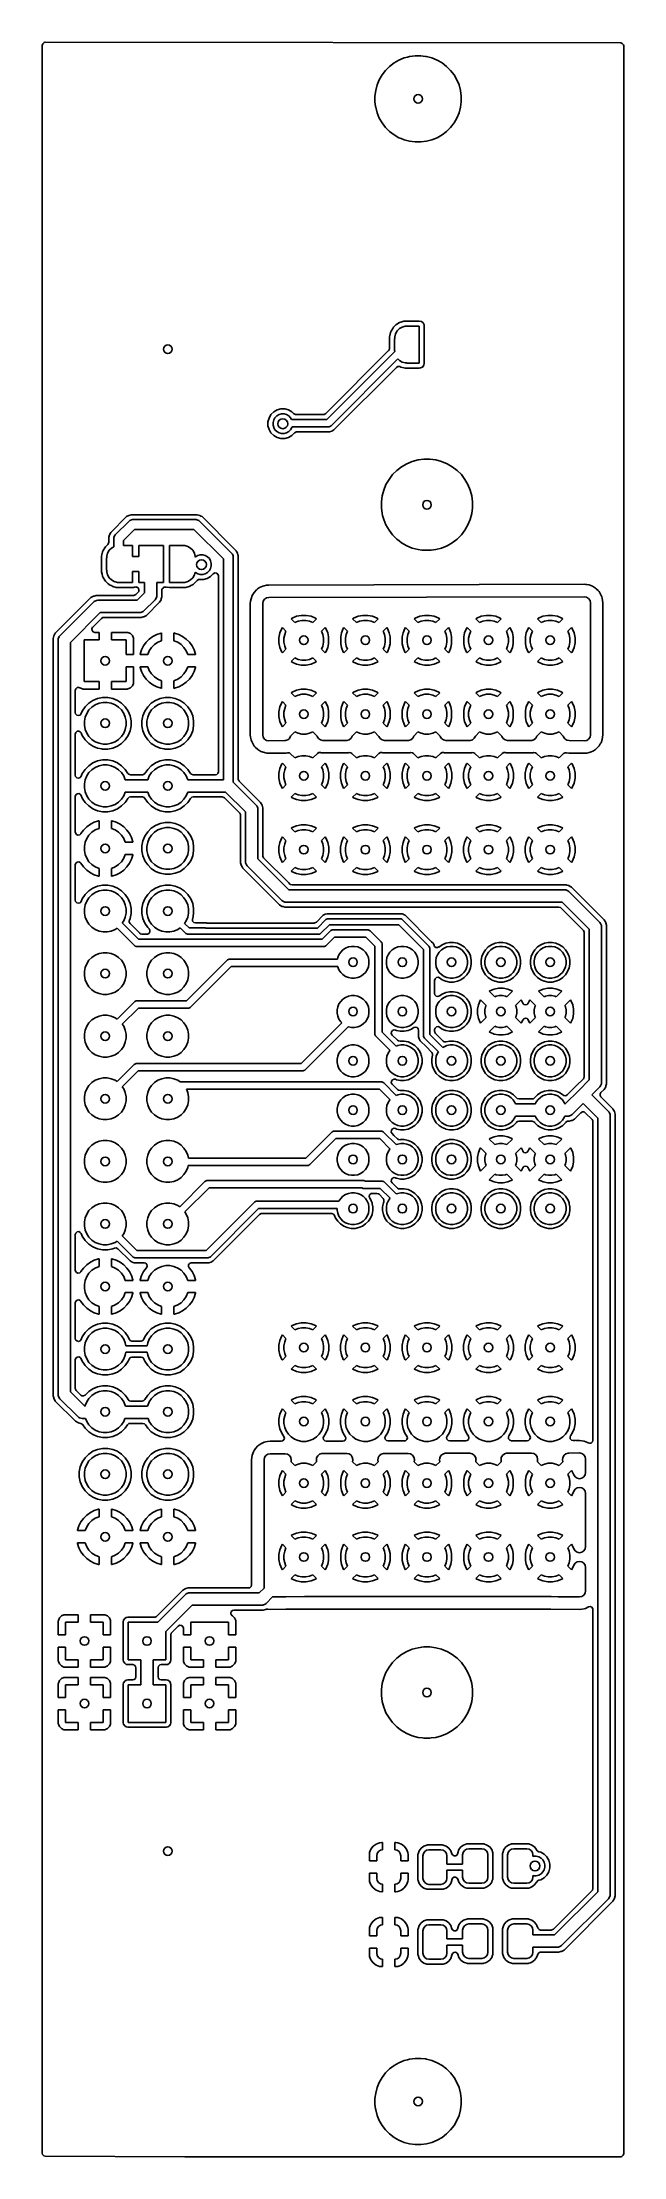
# Model space of a CAD drawing. Extents: x -0.98 to -0.05, y 0 to 3.38.
import ezdxf

# ---------------------------------------------------------------- set-up
doc = ezdxf.new("R2010")
doc.units = 0
doc.header["$MEASUREMENT"] = 0
doc.layers.add('BLACK', color=7, linetype='CONTINUOUS')

msp = doc.modelspace()

# ---------------------------------------------------------------- linework, layer by layer
at = {"layer": 'BLACK', "linetype": 'CONTINUOUS'}
for p, q in [((-0.978, 3.3785), (-0.976, 3.3789)), ((-0.976, 3.3789), (-0.0566, 3.378)), ((-0.9808, 3.374), (-0.9801, 3.3767)), ((-0.9808, 3.293), (-0.9808, 3.374)), ((-0.9801, 3.3767), (-0.978, 3.3785)), ((-0.4187, 3.3459), (-0.4259, 3.3404)), ((-0.4109, 3.3504), (-0.4187, 3.3459)), ((-0.4025, 3.3539), (-0.4109, 3.3504)), ((-0.4109, 3.3504), (-0.4109, 3.3504)), ((-0.3975, 3.3552), (-0.4025, 3.3539)), ((-0.3938, 3.3562), (-0.3975, 3.3552)), ((-0.3934, 3.3563), (-0.3938, 3.3562)), ((-0.3848, 3.3574), (-0.3934, 3.3563)), ((-0.3758, 3.3574), (-0.3848, 3.3574)), ((-0.3848, 3.3574), (-0.3848, 3.3574)), ((-0.3683, 3.3564), (-0.3758, 3.3574)), ((-0.3758, 3.3574), (-0.3758, 3.3574)), ((-0.3668, 3.3562), (-0.3683, 3.3564)), ((-0.3581, 3.3539), (-0.3668, 3.3562)), ((-0.3498, 3.3504), (-0.3581, 3.3539)), ((-0.3419, 3.3459), (-0.3498, 3.3504)), ((-0.3498, 3.3504), (-0.3498, 3.3504)), ((-0.3348, 3.3404), (-0.3419, 3.3459)), ((-0.0566, 3.378), (-0.054, 3.3772)), ((-0.054, 3.3772), (-0.0522, 3.3751)), ((-0.0522, 3.3751), (-0.0517, 3.3731)), ((-0.0517, 3.3731), (-0.0517, 0.0051)), ((-0.4423, 3.319), (-0.4457, 3.3107)), ((-0.4377, 3.3269), (-0.4423, 3.319)), ((-0.4423, 3.319), (-0.4423, 3.319)), ((-0.4322, 3.334), (-0.4377, 3.3269)), ((-0.4259, 3.3404), (-0.4322, 3.334)), ((-0.3284, 3.334), (-0.3348, 3.3404)), ((-0.3348, 3.3404), (-0.3348, 3.3404)), ((-0.3229, 3.3269), (-0.3284, 3.334)), ((-0.3284, 3.334), (-0.3284, 3.334)), ((-0.3184, 3.319), (-0.3229, 3.3269)), ((-0.3229, 3.3269), (-0.3229, 3.3269)), ((-0.3229, 3.3269), (-0.3229, 3.3269)), ((-0.3149, 3.3107), (-0.3184, 3.319)), ((-0.9808, 2.7725), (-0.9808, 3.293)), ((-0.4481, 3.302), (-0.4492, 3.293)), ((-0.4492, 3.293), (-0.4492, 3.284)), ((-0.4492, 3.284), (-0.4483, 3.2765)), ((-0.4457, 3.3107), (-0.4481, 3.302)), ((-0.4481, 3.302), (-0.4481, 3.302)), ((-0.3126, 3.302), (-0.3149, 3.3107)), ((-0.3114, 3.293), (-0.3126, 3.302)), ((-0.3126, 3.275), (-0.3114, 3.284)), ((-0.3114, 3.284), (-0.3114, 3.293)), ((-0.4483, 3.2765), (-0.4481, 3.275)), ((-0.4481, 3.275), (-0.4481, 3.275)), ((-0.4481, 3.275), (-0.4457, 3.2663)), ((-0.4457, 3.2663), (-0.4423, 3.2579)), ((-0.4423, 3.2579), (-0.4423, 3.2579)), ((-0.4423, 3.2579), (-0.4377, 3.2501)), ((-0.4377, 3.2501), (-0.4322, 3.2429)), ((-0.3284, 3.2429), (-0.3229, 3.2501)), ((-0.3229, 3.2501), (-0.3184, 3.2579)), ((-0.3184, 3.2579), (-0.3149, 3.2663)), ((-0.3149, 3.2663), (-0.3126, 3.275)), ((-0.4322, 3.2429), (-0.4322, 3.2429)), ((-0.4322, 3.2429), (-0.4259, 3.2366)), ((-0.4259, 3.2366), (-0.4259, 3.2366)), ((-0.4259, 3.2366), (-0.4187, 3.2311)), ((-0.4187, 3.2311), (-0.4187, 3.2311)), ((-0.4187, 3.2311), (-0.4187, 3.2311)), ((-0.4187, 3.2311), (-0.4109, 3.2265)), ((-0.4109, 3.2265), (-0.4109, 3.2265)), ((-0.4109, 3.2265), (-0.4109, 3.2265)), ((-0.4109, 3.2265), (-0.4073, 3.2251)), ((-0.4073, 3.2251), (-0.4025, 3.2231)), ((-0.4025, 3.2231), (-0.3938, 3.2207)), ((-0.3938, 3.2207), (-0.3848, 3.2196)), ((-0.3848, 3.2196), (-0.3848, 3.2196)), ((-0.3848, 3.2196), (-0.3758, 3.2196)), ((-0.3758, 3.2196), (-0.3668, 3.2207)), ((-0.3758, 3.2196), (-0.3758, 3.2196)), ((-0.3668, 3.2207), (-0.3581, 3.2231)), ((-0.3581, 3.2231), (-0.3498, 3.2265)), ((-0.3498, 3.2265), (-0.3419, 3.2311)), ((-0.3419, 3.2311), (-0.3348, 3.2366)), ((-0.3348, 3.2366), (-0.3284, 3.2429)), ((-0.3348, 3.2366), (-0.3348, 3.2366)), ((-0.3348, 3.2366), (-0.3348, 3.2366)), ((-0.3284, 3.2429), (-0.3284, 3.2429)), ((-0.3284, 3.2429), (-0.3284, 3.2429)), ((-0.4257, 2.9104), (-0.426, 2.9083)), ((-0.426, 2.9083), (-0.426, 2.8896)), ((-0.4243, 2.9154), (-0.4257, 2.9104)), ((-0.4257, 2.9104), (-0.4257, 2.9104)), ((-0.4235, 2.9174), (-0.4243, 2.9154)), ((-0.4209, 2.9218), (-0.4235, 2.9174)), ((-0.4235, 2.9174), (-0.4235, 2.9174)), ((-0.4197, 2.9235), (-0.4209, 2.9218)), ((-0.416, 2.9272), (-0.4197, 2.9235)), ((-0.4179, 2.886), (-0.4179, 2.9057)), ((-0.4179, 2.9057), (-0.4177, 2.9057)), ((-0.4177, 2.9083), (-0.4164, 2.9132)), ((-0.4177, 2.9057), (-0.4177, 2.9083)), ((-0.4164, 2.9132), (-0.4138, 2.9177)), ((-0.4143, 2.9285), (-0.416, 2.9272)), ((-0.4098, 2.9311), (-0.4143, 2.9285)), ((-0.4138, 2.9177), (-0.4102, 2.9213)), ((-0.4102, 2.9213), (-0.4057, 2.9239)), ((-0.4079, 2.9319), (-0.4098, 2.9311)), ((-0.4098, 2.9311), (-0.4098, 2.9311)), ((-0.4029, 2.9332), (-0.4079, 2.9319)), ((-0.4057, 2.9239), (-0.4008, 2.9252)), ((-0.4008, 2.9335), (-0.4029, 2.9332)), ((-0.4029, 2.9332), (-0.4029, 2.9332)), ((-0.3785, 2.9335), (-0.4008, 2.9335)), ((-0.4008, 2.9335), (-0.4008, 2.9335)), ((-0.4008, 2.9252), (-0.3982, 2.9252)), ((-0.3982, 2.9252), (-0.3982, 2.9254)), ((-0.3982, 2.9254), (-0.3785, 2.9254)), ((-0.375, 2.9327), (-0.3785, 2.9335)), ((-0.3785, 2.9335), (-0.3785, 2.9335)), ((-0.3785, 2.9254), (-0.3785, 2.8663)), ((-0.3722, 2.9304), (-0.375, 2.9327)), ((-0.3706, 2.9272), (-0.3722, 2.9304)), ((-0.3704, 2.9254), (-0.3706, 2.9272)), ((-0.3704, 2.8663), (-0.3704, 2.9254)), ((-0.4274, 2.8862), (-0.5279, 2.7857)), ((-0.526, 2.7764), (-0.4177, 2.8847)), ((-0.4127, 2.873), (-0.5194, 2.7663)), ((-0.4267, 2.887), (-0.4274, 2.8862)), ((-0.426, 2.8896), (-0.4267, 2.887)), ((-0.4177, 2.886), (-0.4179, 2.886)), ((-0.4177, 2.8847), (-0.4177, 2.886)), ((-0.4102, 2.8704), (-0.4127, 2.873)), ((-0.5151, 2.7594), (-0.415, 2.8595)), ((-0.415, 2.8595), (-0.4126, 2.8609)), ((-0.4126, 2.8609), (-0.4098, 2.8607)), ((-0.4057, 2.8678), (-0.4102, 2.8704)), ((-0.4098, 2.8607), (-0.4097, 2.8606)), ((-0.4097, 2.8606), (-0.4079, 2.8599)), ((-0.4079, 2.8599), (-0.4029, 2.8585)), ((-0.4008, 2.8665), (-0.4057, 2.8678)), ((-0.4029, 2.8585), (-0.4008, 2.8582)), ((-0.3982, 2.8665), (-0.4008, 2.8665)), ((-0.4008, 2.8582), (-0.4008, 2.8582)), ((-0.4008, 2.8582), (-0.3785, 2.8582)), ((-0.3982, 2.8663), (-0.3982, 2.8665)), ((-0.3785, 2.8663), (-0.3982, 2.8663)), ((-0.3785, 2.8582), (-0.3767, 2.8585)), ((-0.3785, 2.8582), (-0.3785, 2.8582)), ((-0.3767, 2.8585), (-0.3735, 2.86)), ((-0.3735, 2.86), (-0.3712, 2.8628)), ((-0.3712, 2.8628), (-0.3704, 2.8663)), ((-0.9808, 2.6447), (-0.9808, 2.7725)), ((-0.6185, 2.7785), (-0.6202, 2.7725)), ((-0.6202, 2.7725), (-0.6202, 2.7662)), ((-0.6154, 2.7839), (-0.6185, 2.7785)), ((-0.6185, 2.7785), (-0.6185, 2.7785)), ((-0.611, 2.7883), (-0.6154, 2.7839)), ((-0.6154, 2.7839), (-0.6154, 2.7839)), ((-0.6121, 2.7714), (-0.6111, 2.7754)), ((-0.6121, 2.7673), (-0.6121, 2.7714)), ((-0.6111, 2.7754), (-0.609, 2.7789)), ((-0.6056, 2.7914), (-0.611, 2.7883)), ((-0.611, 2.7883), (-0.611, 2.7883)), ((-0.609, 2.7789), (-0.6061, 2.7818)), ((-0.6061, 2.7818), (-0.6025, 2.7839)), ((-0.5996, 2.793), (-0.6056, 2.7914)), ((-0.6056, 2.7914), (-0.6056, 2.7914)), ((-0.6025, 2.7839), (-0.5986, 2.785)), ((-0.5934, 2.793), (-0.5996, 2.793)), ((-0.5986, 2.785), (-0.5945, 2.785)), ((-0.5945, 2.785), (-0.5905, 2.7839)), ((-0.5874, 2.7914), (-0.5934, 2.793)), ((-0.5905, 2.7839), (-0.5869, 2.7818)), ((-0.582, 2.7883), (-0.5874, 2.7914)), ((-0.5874, 2.7914), (-0.5874, 2.7914)), ((-0.5874, 2.7914), (-0.5874, 2.7914)), ((-0.5869, 2.7818), (-0.584, 2.7789)), ((-0.584, 2.7789), (-0.5825, 2.7764)), ((-0.5825, 2.7764), (-0.526, 2.7764)), ((-0.5794, 2.7857), (-0.582, 2.7883)), ((-0.582, 2.7883), (-0.582, 2.7883)), ((-0.5786, 2.785), (-0.5794, 2.7857)), ((-0.576, 2.7843), (-0.5786, 2.785)), ((-0.5313, 2.7843), (-0.576, 2.7843)), ((-0.5303, 2.7844), (-0.5313, 2.7843)), ((-0.5279, 2.7857), (-0.5303, 2.7844)), ((-0.6202, 2.7662), (-0.6185, 2.7602)), ((-0.6185, 2.7602), (-0.6185, 2.7602)), ((-0.6185, 2.7602), (-0.6154, 2.7548)), ((-0.6154, 2.7548), (-0.6154, 2.7548)), ((-0.6154, 2.7548), (-0.6154, 2.7548)), ((-0.6154, 2.7548), (-0.611, 2.7504)), ((-0.6111, 2.7633), (-0.6121, 2.7673)), ((-0.609, 2.7598), (-0.6111, 2.7633)), ((-0.611, 2.7504), (-0.611, 2.7504)), ((-0.611, 2.7504), (-0.611, 2.7504)), ((-0.611, 2.7504), (-0.6056, 2.7473)), ((-0.6061, 2.7569), (-0.609, 2.7598)), ((-0.6025, 2.7548), (-0.6061, 2.7569)), ((-0.6056, 2.7473), (-0.6056, 2.7473)), ((-0.6056, 2.7473), (-0.5996, 2.7457)), ((-0.5986, 2.7537), (-0.6025, 2.7548)), ((-0.5996, 2.7457), (-0.5996, 2.7457)), ((-0.5996, 2.7457), (-0.5934, 2.7457)), ((-0.5945, 2.7537), (-0.5986, 2.7537)), ((-0.5905, 2.7548), (-0.5945, 2.7537)), ((-0.5934, 2.7457), (-0.5874, 2.7473)), ((-0.5934, 2.7457), (-0.5934, 2.7457)), ((-0.5869, 2.7569), (-0.5905, 2.7548)), ((-0.5874, 2.7473), (-0.582, 2.7504)), ((-0.584, 2.7598), (-0.5869, 2.7569)), ((-0.582, 2.7633), (-0.584, 2.7598)), ((-0.5816, 2.7646), (-0.582, 2.7633)), ((-0.582, 2.7504), (-0.5776, 2.7548)), ((-0.5236, 2.7646), (-0.5816, 2.7646)), ((-0.5776, 2.7548), (-0.5774, 2.7551)), ((-0.5776, 2.7548), (-0.5776, 2.7548)), ((-0.5774, 2.7551), (-0.5773, 2.755)), ((-0.5773, 2.755), (-0.5754, 2.7564)), ((-0.5754, 2.7564), (-0.5738, 2.7567)), ((-0.5738, 2.7567), (-0.5218, 2.7567)), ((-0.5224, 2.7647), (-0.5236, 2.7646)), ((-0.5215, 2.765), (-0.5224, 2.7647)), ((-0.5218, 2.7567), (-0.5183, 2.7576)), ((-0.5218, 2.7567), (-0.5218, 2.7567)), ((-0.5203, 2.7656), (-0.5215, 2.765)), ((-0.5194, 2.7663), (-0.5203, 2.7656)), ((-0.5183, 2.7576), (-0.5151, 2.7594)), ((-0.3984, 2.7054), (-0.4067, 2.7007)), ((-0.3896, 2.7091), (-0.3984, 2.7054)), ((-0.3984, 2.7054), (-0.3984, 2.7054)), ((-0.3804, 2.7116), (-0.3896, 2.7091)), ((-0.3709, 2.7128), (-0.3804, 2.7116)), ((-0.3614, 2.7128), (-0.3709, 2.7128)), ((-0.3709, 2.7128), (-0.3709, 2.7128)), ((-0.3519, 2.7116), (-0.3614, 2.7128)), ((-0.3614, 2.7128), (-0.3614, 2.7128)), ((-0.3427, 2.7091), (-0.3519, 2.7116)), ((-0.3339, 2.7054), (-0.3427, 2.7091)), ((-0.3339, 2.7054), (-0.3339, 2.7054)), ((-0.3256, 2.7007), (-0.3339, 2.7054)), ((-0.4316, 2.6723), (-0.4353, 2.6634)), ((-0.4268, 2.6805), (-0.4316, 2.6723)), ((-0.4316, 2.6723), (-0.4316, 2.6723)), ((-0.421, 2.6881), (-0.4268, 2.6805)), ((-0.4143, 2.6949), (-0.421, 2.6881)), ((-0.421, 2.6881), (-0.421, 2.6881)), ((-0.4067, 2.7007), (-0.4143, 2.6949)), ((-0.4143, 2.6949), (-0.4143, 2.6949)), ((-0.318, 2.6949), (-0.3256, 2.7007)), ((-0.3256, 2.7007), (-0.3256, 2.7007)), ((-0.3256, 2.7007), (-0.3256, 2.7007)), ((-0.3112, 2.6881), (-0.318, 2.6949)), ((-0.318, 2.6949), (-0.318, 2.6949)), ((-0.3054, 2.6805), (-0.3112, 2.6881)), ((-0.3112, 2.6881), (-0.3112, 2.6881)), ((-0.3007, 2.6723), (-0.3054, 2.6805)), ((-0.297, 2.6634), (-0.3007, 2.6723)), ((-0.9808, 2.4261), (-0.9808, 2.6447)), ((-0.4377, 2.6542), (-0.439, 2.6447)), ((-0.439, 2.6447), (-0.439, 2.6352)), ((-0.439, 2.6447), (-0.439, 2.6447)), ((-0.4353, 2.6634), (-0.4377, 2.6542)), ((-0.2945, 2.6542), (-0.297, 2.6634)), ((-0.2933, 2.6447), (-0.2945, 2.6542)), ((-0.2933, 2.6352), (-0.2933, 2.6447)), ((-0.8463, 2.6209), (-0.8714, 2.5957)), ((-0.8644, 2.5916), (-0.8422, 2.6138)), ((-0.8427, 2.623), (-0.8463, 2.6209)), ((-0.8387, 2.624), (-0.8427, 2.623)), ((-0.8427, 2.623), (-0.8427, 2.623)), ((-0.8422, 2.6138), (-0.841, 2.6148)), ((-0.841, 2.6148), (-0.8382, 2.616)), ((-0.7332, 2.624), (-0.8387, 2.624)), ((-0.8382, 2.616), (-0.8366, 2.6161)), ((-0.8366, 2.6161), (-0.7352, 2.6161)), ((-0.7352, 2.6161), (-0.7337, 2.616)), ((-0.7337, 2.616), (-0.7309, 2.6148)), ((-0.7312, 2.6235), (-0.7332, 2.624)), ((-0.7292, 2.623), (-0.7312, 2.6235)), ((-0.7309, 2.6148), (-0.7297, 2.6138)), ((-0.7297, 2.6138), (-0.6779, 2.5621)), ((-0.7274, 2.6219), (-0.7292, 2.623)), ((-0.7256, 2.6209), (-0.7274, 2.6219)), ((-0.674, 2.5693), (-0.7256, 2.6209)), ((-0.7256, 2.6209), (-0.7256, 2.6209)), ((-0.7256, 2.6209), (-0.7256, 2.6209)), ((-0.439, 2.6352), (-0.4377, 2.6257)), ((-0.4377, 2.6257), (-0.437, 2.623)), ((-0.437, 2.623), (-0.4353, 2.6165)), ((-0.4353, 2.6165), (-0.4316, 2.6077)), ((-0.4316, 2.6077), (-0.4316, 2.6077)), ((-0.4316, 2.6077), (-0.4268, 2.5994)), ((-0.3054, 2.5994), (-0.3007, 2.6077)), ((-0.3007, 2.6077), (-0.297, 2.6165)), ((-0.297, 2.6165), (-0.2945, 2.6257)), ((-0.2945, 2.6257), (-0.2933, 2.6352)), ((-0.881, 2.5713), (-0.8836, 2.5668)), ((-0.8797, 2.5729), (-0.881, 2.5713)), ((-0.876, 2.5766), (-0.8797, 2.5729)), ((-0.8797, 2.5729), (-0.8797, 2.5729)), ((-0.8754, 2.5775), (-0.876, 2.5766)), ((-0.8746, 2.5801), (-0.8754, 2.5775)), ((-0.8735, 2.5921), (-0.8746, 2.5881)), ((-0.8746, 2.5881), (-0.8746, 2.5801)), ((-0.8739, 2.5671), (-0.8703, 2.5707)), ((-0.8714, 2.5957), (-0.8735, 2.5921)), ((-0.8735, 2.5921), (-0.8735, 2.5921)), ((-0.8714, 2.5957), (-0.8714, 2.5957)), ((-0.8703, 2.5707), (-0.8667, 2.5728)), ((-0.8667, 2.5861), (-0.8665, 2.5876)), ((-0.8667, 2.5728), (-0.8667, 2.5861)), ((-0.8665, 2.5876), (-0.8654, 2.5904)), ((-0.8654, 2.5904), (-0.8644, 2.5916)), ((-0.8334, 2.6004), (-0.8509, 2.5828)), ((-0.8509, 2.5828), (-0.8509, 2.5748)), ((-0.8509, 2.5748), (-0.8366, 2.5748)), ((-0.8366, 2.5748), (-0.8366, 2.5571)), ((-0.7385, 2.6004), (-0.8334, 2.6004)), ((-0.8268, 2.5571), (-0.8268, 2.5748)), ((-0.8268, 2.5748), (-0.7874, 2.5748)), ((-0.7874, 2.5748), (-0.7874, 2.5157)), ((-0.7776, 2.5157), (-0.7776, 2.5748)), ((-0.7776, 2.5748), (-0.7559, 2.5748)), ((-0.7559, 2.5748), (-0.7559, 2.5746)), ((-0.7559, 2.5746), (-0.7533, 2.5746)), ((-0.7533, 2.5746), (-0.7484, 2.5733)), ((-0.7484, 2.5733), (-0.7439, 2.5707)), ((-0.7439, 2.5707), (-0.7403, 2.5671)), ((-0.6914, 2.5533), (-0.7385, 2.6004)), ((-0.6738, 2.5692), (-0.674, 2.5693)), ((-0.674, 2.5693), (-0.674, 2.5693)), ((-0.6709, 2.5662), (-0.6738, 2.5692)), ((-0.6738, 2.5692), (-0.6738, 2.5692)), ((-0.4268, 2.5994), (-0.4268, 2.5994)), ((-0.4268, 2.5994), (-0.4268, 2.5994)), ((-0.4268, 2.5994), (-0.421, 2.5918)), ((-0.421, 2.5918), (-0.421, 2.5918)), ((-0.421, 2.5918), (-0.4143, 2.5851)), ((-0.4143, 2.5851), (-0.4143, 2.5851)), ((-0.4143, 2.5851), (-0.4104, 2.5821)), ((-0.4104, 2.5821), (-0.4067, 2.5793)), ((-0.4067, 2.5793), (-0.3984, 2.5745)), ((-0.3984, 2.5745), (-0.3896, 2.5708)), ((-0.3896, 2.5708), (-0.3804, 2.5684)), ((-0.3804, 2.5684), (-0.3741, 2.5675)), ((-0.3595, 2.5674), (-0.3519, 2.5684)), ((-0.3519, 2.5684), (-0.3427, 2.5708)), ((-0.3427, 2.5708), (-0.3339, 2.5745)), ((-0.3339, 2.5745), (-0.3256, 2.5793)), ((-0.3256, 2.5793), (-0.318, 2.5851)), ((-0.318, 2.5851), (-0.3112, 2.5918)), ((-0.3112, 2.5918), (-0.3054, 2.5994)), ((-0.8858, 2.5598), (-0.886, 2.5577)), ((-0.886, 2.5577), (-0.886, 2.5328)), ((-0.8844, 2.5648), (-0.8858, 2.5598)), ((-0.8858, 2.5598), (-0.8858, 2.5598)), ((-0.8836, 2.5668), (-0.8844, 2.5648)), ((-0.8836, 2.5668), (-0.8836, 2.5668)), ((-0.878, 2.5354), (-0.878, 2.5551)), ((-0.878, 2.5551), (-0.8778, 2.5551)), ((-0.8778, 2.5354), (-0.878, 2.5354)), ((-0.8778, 2.5577), (-0.8765, 2.5627)), ((-0.8778, 2.5551), (-0.8778, 2.5577)), ((-0.8778, 2.5329), (-0.8778, 2.5354)), ((-0.8765, 2.5627), (-0.8739, 2.5671)), ((-0.8366, 2.5571), (-0.8268, 2.5571)), ((-0.7403, 2.5671), (-0.7377, 2.5627)), ((-0.7377, 2.5627), (-0.7364, 2.5577)), ((-0.7364, 2.5577), (-0.7364, 2.5564)), ((-0.7364, 2.5564), (-0.736, 2.5568)), ((-0.736, 2.5568), (-0.7324, 2.5588)), ((-0.7324, 2.5588), (-0.7284, 2.5599)), ((-0.7284, 2.5599), (-0.7243, 2.5599)), ((-0.7243, 2.5599), (-0.7204, 2.5588)), ((-0.7204, 2.5588), (-0.7168, 2.5568)), ((-0.7168, 2.5568), (-0.7139, 2.5539)), ((-0.7139, 2.5347), (-0.7168, 2.5318)), ((-0.7139, 2.5539), (-0.7118, 2.5503)), ((-0.7118, 2.5383), (-0.7139, 2.5347)), ((-0.7118, 2.5503), (-0.7108, 2.5463)), ((-0.7108, 2.5422), (-0.7118, 2.5383)), ((-0.7108, 2.5463), (-0.7108, 2.5422)), ((-0.6914, 2.2006), (-0.6914, 2.5533)), ((-0.6779, 2.5621), (-0.677, 2.5609)), ((-0.677, 2.5609), (-0.6758, 2.5581)), ((-0.6758, 2.5581), (-0.6756, 2.5565)), ((-0.6756, 2.5565), (-0.6756, 2.1977)), ((-0.6703, 2.5652), (-0.6709, 2.5662)), ((-0.6688, 2.5626), (-0.6703, 2.5652)), ((-0.6681, 2.5598), (-0.6688, 2.5626)), ((-0.6677, 2.5586), (-0.6681, 2.5598)), ((-0.6677, 2.2017), (-0.6677, 2.5586)), ((-0.6677, 2.5586), (-0.6677, 2.5586)), ((-0.3741, 2.5675), (-0.3709, 2.5671)), ((-0.3709, 2.5671), (-0.3709, 2.5671)), ((-0.3709, 2.5671), (-0.3614, 2.5671)), ((-0.3614, 2.5671), (-0.3595, 2.5674)), ((-0.886, 2.5328), (-0.8858, 2.5309)), ((-0.8858, 2.5309), (-0.8858, 2.5307)), ((-0.8858, 2.5307), (-0.8853, 2.5291)), ((-0.8853, 2.5291), (-0.8844, 2.5257)), ((-0.8844, 2.5257), (-0.8836, 2.5238)), ((-0.8836, 2.5238), (-0.8836, 2.5238)), ((-0.8836, 2.5238), (-0.881, 2.5193)), ((-0.881, 2.5193), (-0.8797, 2.5176)), ((-0.8797, 2.5176), (-0.8761, 2.514)), ((-0.8765, 2.5279), (-0.8778, 2.5329)), ((-0.8739, 2.5234), (-0.8765, 2.5279)), ((-0.8761, 2.514), (-0.8745, 2.5128)), ((-0.8745, 2.5128), (-0.8744, 2.5127)), ((-0.8744, 2.5127), (-0.8699, 2.5101)), ((-0.8703, 2.5198), (-0.8739, 2.5234)), ((-0.8658, 2.5172), (-0.8703, 2.5198)), ((-0.8699, 2.5101), (-0.8699, 2.5101)), ((-0.8699, 2.5101), (-0.8699, 2.5101)), ((-0.8699, 2.5101), (-0.868, 2.5093)), ((-0.868, 2.5093), (-0.868, 2.5093)), ((-0.868, 2.5093), (-0.868, 2.5093)), ((-0.868, 2.5093), (-0.863, 2.5079)), ((-0.8608, 2.5159), (-0.8658, 2.5172)), ((-0.863, 2.5079), (-0.8609, 2.5077)), ((-0.8609, 2.5077), (-0.8609, 2.5077)), ((-0.8609, 2.5077), (-0.8366, 2.5077)), ((-0.8583, 2.5159), (-0.8608, 2.5159)), ((-0.8583, 2.5157), (-0.8583, 2.5159)), ((-0.8366, 2.5157), (-0.8583, 2.5157)), ((-0.8268, 2.5335), (-0.8366, 2.5335)), ((-0.8366, 2.5335), (-0.8366, 2.5157)), ((-0.8366, 2.5077), (-0.8348, 2.5079)), ((-0.8366, 2.5077), (-0.8366, 2.5077)), ((-0.8348, 2.5079), (-0.834, 2.5083)), ((-0.834, 2.5083), (-0.8328, 2.5085)), ((-0.8328, 2.5085), (-0.8315, 2.5087)), ((-0.8315, 2.5087), (-0.8314, 2.5087)), ((-0.8314, 2.5087), (-0.8313, 2.5087)), ((-0.8313, 2.5087), (-0.8302, 2.5084)), ((-0.8302, 2.5084), (-0.8299, 2.5083)), ((-0.8299, 2.5083), (-0.8299, 2.5083)), ((-0.8299, 2.5083), (-0.8298, 2.5083)), ((-0.8298, 2.5083), (-0.8294, 2.5082)), ((-0.8294, 2.5082), (-0.8286, 2.5076)), ((-0.8286, 2.5076), (-0.8277, 2.5071)), ((-0.8277, 2.5071), (-0.8275, 2.5068)), ((-0.8272, 2.5009), (-0.8277, 2.5001)), ((-0.8275, 2.5068), (-0.8272, 2.5065)), ((-0.8272, 2.5065), (-0.8269, 2.5056)), ((-0.8268, 2.5013), (-0.8272, 2.5009)), ((-0.8269, 2.5056), (-0.8264, 2.5047)), ((-0.8268, 2.5157), (-0.8268, 2.5335)), ((-0.8175, 2.5157), (-0.8268, 2.5157)), ((-0.8265, 2.502), (-0.8268, 2.5016)), ((-0.8268, 2.5016), (-0.8268, 2.5013)), ((-0.8262, 2.504), (-0.8265, 2.503)), ((-0.8265, 2.503), (-0.8265, 2.502)), ((-0.8264, 2.5047), (-0.8264, 2.5043)), ((-0.8264, 2.5043), (-0.8262, 2.504)), ((-0.8175, 2.4992), (-0.8175, 2.5157)), ((-0.7874, 2.5157), (-0.7978, 2.5157)), ((-0.7978, 2.5157), (-0.7978, 2.4951)), ((-0.7899, 2.5032), (-0.7896, 2.5043)), ((-0.7899, 2.4927), (-0.7899, 2.5032)), ((-0.7896, 2.5043), (-0.7893, 2.5055)), ((-0.7893, 2.5055), (-0.7892, 2.5056)), ((-0.7892, 2.5056), (-0.7891, 2.5058)), ((-0.7891, 2.5058), (-0.7882, 2.5066)), ((-0.7882, 2.5066), (-0.7874, 2.5074)), ((-0.7874, 2.5074), (-0.7872, 2.5075)), ((-0.7872, 2.5075), (-0.787, 2.5076)), ((-0.787, 2.5076), (-0.7861, 2.508)), ((-0.7861, 2.508), (-0.786, 2.508)), ((-0.786, 2.508), (-0.7843, 2.5083)), ((-0.7843, 2.5083), (-0.7842, 2.5084)), ((-0.7842, 2.5084), (-0.7836, 2.5085)), ((-0.7836, 2.5085), (-0.7826, 2.5085)), ((-0.7826, 2.5085), (-0.7816, 2.5086)), ((-0.7816, 2.5086), (-0.7814, 2.5085)), ((-0.7814, 2.5085), (-0.7811, 2.5085)), ((-0.7811, 2.5085), (-0.7811, 2.5085)), ((-0.7811, 2.5085), (-0.7776, 2.5077)), ((-0.7559, 2.5157), (-0.7776, 2.5157)), ((-0.7776, 2.5077), (-0.7533, 2.5077)), ((-0.7533, 2.5159), (-0.7559, 2.5159)), ((-0.7559, 2.5159), (-0.7559, 2.5157)), ((-0.7484, 2.5172), (-0.7533, 2.5159)), ((-0.7533, 2.5077), (-0.7512, 2.5079)), ((-0.7533, 2.5077), (-0.7533, 2.5077)), ((-0.7512, 2.5079), (-0.7462, 2.5093)), ((-0.7439, 2.5198), (-0.7484, 2.5172)), ((-0.7462, 2.5093), (-0.7447, 2.5099)), ((-0.7447, 2.5099), (-0.7443, 2.5101)), ((-0.7443, 2.5101), (-0.7398, 2.5127)), ((-0.7443, 2.5101), (-0.7443, 2.5101)), ((-0.7443, 2.5101), (-0.7443, 2.5101)), ((-0.7403, 2.5234), (-0.7439, 2.5198)), ((-0.7377, 2.5279), (-0.7403, 2.5234)), ((-0.7398, 2.5127), (-0.7381, 2.514)), ((-0.7381, 2.514), (-0.7344, 2.5176)), ((-0.7365, 2.5324), (-0.7377, 2.5279)), ((-0.736, 2.5318), (-0.7365, 2.5324)), ((-0.7324, 2.5297), (-0.736, 2.5318)), ((-0.7344, 2.5176), (-0.7336, 2.5187)), ((-0.7336, 2.5187), (-0.7314, 2.5204)), ((-0.7284, 2.5287), (-0.7324, 2.5297)), ((-0.7314, 2.5204), (-0.7297, 2.5206)), ((-0.7297, 2.5206), (-0.7233, 2.5206)), ((-0.7243, 2.5287), (-0.7284, 2.5287)), ((-0.7204, 2.5297), (-0.7243, 2.5287)), ((-0.7233, 2.5206), (-0.7173, 2.5223)), ((-0.7233, 2.5206), (-0.7233, 2.5206)), ((-0.7168, 2.5318), (-0.7204, 2.5297)), ((-0.7173, 2.5223), (-0.7119, 2.5254)), ((-0.7119, 2.5254), (-0.7076, 2.5296)), ((-0.7076, 2.5296), (-0.7052, 2.5309)), ((-0.7052, 2.5309), (-0.7025, 2.5307)), ((-0.7025, 2.5307), (-0.7003, 2.5291)), ((-0.7003, 2.5291), (-0.6993, 2.5265)), ((-0.6993, 2.5265), (-0.6993, 2.5262)), ((-0.6993, 2.5262), (-0.6993, 2.2134)), ((-0.6384, 2.5041), (-0.6422, 2.4999)), ((-0.6381, 2.5043), (-0.6384, 2.5041)), ((-0.6384, 2.5041), (-0.6384, 2.5041)), ((-0.6384, 2.5041), (-0.6384, 2.5041)), ((-0.6367, 2.5054), (-0.6381, 2.5043)), ((-0.6335, 2.5075), (-0.6367, 2.5054)), ((-0.6284, 2.51), (-0.6335, 2.5075)), ((-0.6335, 2.5075), (-0.6335, 2.5075)), ((-0.6264, 2.5105), (-0.6284, 2.51)), ((-0.6284, 2.51), (-0.6284, 2.51)), ((-0.6226, 2.5112), (-0.6264, 2.5105)), ((-0.6264, 2.5105), (-0.6264, 2.5105)), ((-0.6188, 2.5116), (-0.6226, 2.5112)), ((-0.6226, 2.5112), (-0.6226, 2.5112)), ((-0.1148, 2.5128), (-0.6188, 2.5116)), ((-0.1123, 2.5125), (-0.1148, 2.5128)), ((-0.1148, 2.5128), (-0.1148, 2.5128)), ((-0.1148, 2.5128), (-0.1148, 2.5128)), ((-0.1109, 2.5124), (-0.1123, 2.5125)), ((-0.1071, 2.5117), (-0.1109, 2.5124)), ((-0.1109, 2.5124), (-0.1109, 2.5124)), ((-0.1018, 2.5098), (-0.1071, 2.5117)), ((-0.1071, 2.5117), (-0.1071, 2.5117)), ((-0.0999, 2.5087), (-0.1018, 2.5098)), ((-0.0967, 2.5066), (-0.0999, 2.5087)), ((-0.0999, 2.5087), (-0.0999, 2.5087)), ((-0.0957, 2.5056), (-0.0967, 2.5066)), ((-0.0967, 2.5066), (-0.0967, 2.5066)), ((-0.0967, 2.5066), (-0.0967, 2.5066)), ((-0.0925, 2.5028), (-0.0957, 2.5056)), ((-0.0912, 2.5011), (-0.0925, 2.5028)), ((-0.0891, 2.4979), (-0.0912, 2.5011)), ((-0.0912, 2.5011), (-0.0912, 2.5011)), ((-0.0912, 2.5011), (-0.0912, 2.5011)), ((-0.9032, 2.4916), (-0.9601, 2.4347)), ((-0.9528, 2.4307), (-0.8992, 2.4843)), ((-0.8882, 2.4675), (-0.936, 2.4197)), ((-0.8991, 2.4939), (-0.9032, 2.4916)), ((-0.9032, 2.4916), (-0.9032, 2.4916)), ((-0.8992, 2.4843), (-0.8978, 2.4855)), ((-0.8982, 2.4941), (-0.8991, 2.4939)), ((-0.8991, 2.4939), (-0.8991, 2.4939)), ((-0.8946, 2.4951), (-0.8982, 2.4941)), ((-0.8982, 2.4941), (-0.8982, 2.4941)), ((-0.8978, 2.4855), (-0.8942, 2.487)), ((-0.8347, 2.4951), (-0.8946, 2.4951)), ((-0.8942, 2.487), (-0.8923, 2.4872)), ((-0.8942, 2.487), (-0.8942, 2.487)), ((-0.8923, 2.4872), (-0.8294, 2.4872)), ((-0.8254, 2.4675), (-0.8882, 2.4675)), ((-0.8337, 2.4952), (-0.8347, 2.4951)), ((-0.8313, 2.4965), (-0.8337, 2.4952)), ((-0.8277, 2.5001), (-0.8313, 2.4965)), ((-0.8294, 2.4872), (-0.8175, 2.4992)), ((-0.8234, 2.4677), (-0.8254, 2.4675)), ((-0.8199, 2.4692), (-0.8234, 2.4677)), ((-0.8184, 2.4704), (-0.8199, 2.4692)), ((-0.8199, 2.4692), (-0.8199, 2.4692)), ((-0.8007, 2.4881), (-0.8184, 2.4704)), ((-0.8145, 2.4632), (-0.7934, 2.4842)), ((-0.7995, 2.4896), (-0.8007, 2.4881)), ((-0.798, 2.4932), (-0.7995, 2.4896)), ((-0.7995, 2.4896), (-0.7995, 2.4896)), ((-0.7978, 2.4951), (-0.798, 2.4932)), ((-0.7934, 2.4842), (-0.7911, 2.4882)), ((-0.7911, 2.4882), (-0.7908, 2.4896)), ((-0.7908, 2.4896), (-0.7899, 2.4927)), ((-0.648, 2.4858), (-0.6484, 2.4819)), ((-0.6484, 2.4819), (-0.6484, 2.2725)), ((-0.6473, 2.4896), (-0.648, 2.4858)), ((-0.648, 2.4858), (-0.648, 2.4858)), ((-0.6454, 2.4949), (-0.6473, 2.4896)), ((-0.6443, 2.4967), (-0.6454, 2.4949)), ((-0.6454, 2.4949), (-0.6454, 2.4949)), ((-0.6422, 2.4999), (-0.6443, 2.4967)), ((-0.6443, 2.4967), (-0.6443, 2.4967)), ((-0.6422, 2.4999), (-0.6422, 2.4999)), ((-0.6285, 2.4819), (-0.6278, 2.4857)), ((-0.6285, 2.4273), (-0.6285, 2.4819)), ((-0.6278, 2.4857), (-0.6256, 2.4889)), ((-0.6256, 2.4889), (-0.6225, 2.491)), ((-0.6225, 2.491), (-0.6187, 2.4917)), ((-0.6187, 2.4917), (-0.1147, 2.4929)), ((-0.1147, 2.4929), (-0.111, 2.4921)), ((-0.111, 2.4921), (-0.1078, 2.49)), ((-0.1078, 2.49), (-0.1056, 2.4868)), ((-0.1056, 2.4868), (-0.1049, 2.4831)), ((-0.1049, 2.4831), (-0.1049, 2.4831)), ((-0.1049, 2.4831), (-0.1049, 2.2725)), ((-0.0867, 2.4928), (-0.0891, 2.4979)), ((-0.0866, 2.4927), (-0.0867, 2.4928)), ((-0.0861, 2.4908), (-0.0866, 2.4927)), ((-0.0854, 2.487), (-0.0861, 2.4908)), ((-0.085, 2.4831), (-0.0854, 2.487)), ((-0.0854, 2.487), (-0.0854, 2.487)), ((-0.0854, 2.487), (-0.0854, 2.487)), ((-0.085, 2.2725), (-0.085, 2.4831)), ((-0.085, 2.4831), (-0.085, 2.4831)), ((-0.085, 2.4831), (-0.085, 2.4831)), ((-0.9601, 2.4347), (-0.9624, 2.4306)), ((-0.9601, 2.4347), (-0.9601, 2.4347)), ((-0.9016, 2.4416), (-0.9004, 2.4441)), ((-0.9012, 2.4389), (-0.9016, 2.4416)), ((-0.8994, 2.4368), (-0.9012, 2.4389)), ((-0.9004, 2.4441), (-0.9002, 2.4444)), ((-0.9002, 2.4444), (-0.8864, 2.4582)), ((-0.8968, 2.436), (-0.8994, 2.4368)), ((-0.8902, 2.436), (-0.8968, 2.436)), ((-0.8902, 2.4242), (-0.8902, 2.436)), ((-0.8864, 2.4582), (-0.884, 2.4595)), ((-0.884, 2.4595), (-0.8829, 2.4596)), ((-0.8829, 2.4596), (-0.823, 2.4596)), ((-0.8451, 2.436), (-0.8705, 2.436)), ((-0.8705, 2.436), (-0.8705, 2.4242)), ((-0.8441, 2.4359), (-0.8451, 2.436)), ((-0.8401, 2.4341), (-0.8441, 2.4359)), ((-0.8369, 2.431), (-0.8401, 2.4341)), ((-0.8401, 2.4341), (-0.8401, 2.4341)), ((-0.823, 2.4596), (-0.8195, 2.4606)), ((-0.823, 2.4596), (-0.823, 2.4596)), ((-0.8195, 2.4606), (-0.8185, 2.4608)), ((-0.8185, 2.4608), (-0.8145, 2.4632)), ((-0.7977, 2.4327), (-0.804, 2.4295)), ((-0.7909, 2.4349), (-0.7977, 2.4327)), ((-0.7977, 2.4327), (-0.7977, 2.4327)), ((-0.7902, 2.435), (-0.7909, 2.4349)), ((-0.7909, 2.4349), (-0.7909, 2.4349)), ((-0.7902, 2.4227), (-0.7902, 2.435)), ((-0.7697, 2.4349), (-0.7705, 2.435)), ((-0.7705, 2.435), (-0.7705, 2.4227)), ((-0.7629, 2.4327), (-0.7697, 2.4349)), ((-0.7697, 2.4349), (-0.7697, 2.4349)), ((-0.7566, 2.4295), (-0.7629, 2.4327)), ((-0.7629, 2.4327), (-0.7629, 2.4327)), ((-0.6012, 2.435), (-0.6028, 2.4273)), ((-0.5982, 2.4423), (-0.6012, 2.435)), ((-0.6012, 2.435), (-0.6012, 2.435)), ((-0.5972, 2.4437), (-0.5982, 2.4423)), ((-0.5982, 2.4423), (-0.5982, 2.4423)), ((-0.5914, 2.4379), (-0.5972, 2.4437)), ((-0.5947, 2.4266), (-0.5935, 2.4327)), ((-0.5935, 2.4327), (-0.5914, 2.4379)), ((-0.5818, 2.4587), (-0.5833, 2.4577)), ((-0.5833, 2.4577), (-0.5774, 2.4518)), ((-0.5746, 2.4617), (-0.5818, 2.4587)), ((-0.5818, 2.4587), (-0.5818, 2.4587)), ((-0.5774, 2.4518), (-0.5722, 2.4539)), ((-0.5669, 2.4632), (-0.5746, 2.4617)), ((-0.5746, 2.4617), (-0.5746, 2.4617)), ((-0.5722, 2.4539), (-0.5661, 2.4552)), ((-0.5591, 2.4632), (-0.5669, 2.4632)), ((-0.5661, 2.4552), (-0.5599, 2.4552)), ((-0.5599, 2.4552), (-0.5537, 2.4539)), ((-0.5514, 2.4617), (-0.5591, 2.4632)), ((-0.5537, 2.4539), (-0.5485, 2.4518)), ((-0.5442, 2.4587), (-0.5514, 2.4617)), ((-0.5514, 2.4617), (-0.5514, 2.4617)), ((-0.5485, 2.4518), (-0.5427, 2.4577)), ((-0.5427, 2.4577), (-0.5442, 2.4587)), ((-0.5442, 2.4587), (-0.5442, 2.4587)), ((-0.5427, 2.4577), (-0.5427, 2.4577)), ((-0.5287, 2.4437), (-0.5346, 2.4379)), ((-0.5346, 2.4379), (-0.5325, 2.4327)), ((-0.5325, 2.4327), (-0.5313, 2.4266)), ((-0.5278, 2.4423), (-0.5287, 2.4437)), ((-0.5248, 2.435), (-0.5278, 2.4423)), ((-0.5236, 2.4291), (-0.5248, 2.435)), ((-0.5028, 2.435), (-0.504, 2.4291)), ((-0.4998, 2.4423), (-0.5028, 2.435)), ((-0.5028, 2.435), (-0.5028, 2.435)), ((-0.4988, 2.4437), (-0.4998, 2.4423)), ((-0.4998, 2.4423), (-0.4998, 2.4423)), ((-0.4929, 2.4379), (-0.4988, 2.4437)), ((-0.4963, 2.4266), (-0.4951, 2.4327)), ((-0.4951, 2.4327), (-0.4929, 2.4379)), ((-0.4834, 2.4587), (-0.4849, 2.4577)), ((-0.4849, 2.4577), (-0.479, 2.4518)), ((-0.4762, 2.4617), (-0.4834, 2.4587)), ((-0.4834, 2.4587), (-0.4834, 2.4587)), ((-0.479, 2.4518), (-0.4738, 2.4539)), ((-0.4685, 2.4632), (-0.4762, 2.4617)), ((-0.4762, 2.4617), (-0.4762, 2.4617)), ((-0.4738, 2.4539), (-0.4677, 2.4552)), ((-0.4607, 2.4632), (-0.4685, 2.4632)), ((-0.4677, 2.4552), (-0.4614, 2.4552)), ((-0.4614, 2.4552), (-0.4553, 2.4539)), ((-0.453, 2.4617), (-0.4607, 2.4632)), ((-0.4553, 2.4539), (-0.4501, 2.4518)), ((-0.4457, 2.4587), (-0.453, 2.4617)), ((-0.453, 2.4617), (-0.453, 2.4617)), ((-0.4501, 2.4518), (-0.4442, 2.4577)), ((-0.4442, 2.4577), (-0.4457, 2.4587)), ((-0.4457, 2.4587), (-0.4457, 2.4587)), ((-0.4442, 2.4577), (-0.4442, 2.4577)), ((-0.4303, 2.4437), (-0.4362, 2.4379)), ((-0.4362, 2.4379), (-0.4341, 2.4327)), ((-0.4341, 2.4327), (-0.4328, 2.4266)), ((-0.4293, 2.4423), (-0.4303, 2.4437)), ((-0.4263, 2.435), (-0.4293, 2.4423)), ((-0.4252, 2.4291), (-0.4263, 2.435)), ((-0.4044, 2.435), (-0.4056, 2.4291)), ((-0.4014, 2.4423), (-0.4044, 2.435)), ((-0.4044, 2.435), (-0.4044, 2.435)), ((-0.4004, 2.4437), (-0.4014, 2.4423)), ((-0.4014, 2.4423), (-0.4014, 2.4423)), ((-0.3945, 2.4379), (-0.4004, 2.4437)), ((-0.3979, 2.4266), (-0.3967, 2.4327)), ((-0.3967, 2.4327), (-0.3945, 2.4379)), ((-0.385, 2.4587), (-0.3865, 2.4577)), ((-0.3865, 2.4577), (-0.3806, 2.4518)), ((-0.3777, 2.4617), (-0.385, 2.4587)), ((-0.385, 2.4587), (-0.385, 2.4587)), ((-0.3806, 2.4518), (-0.3754, 2.4539)), ((-0.3701, 2.4632), (-0.3777, 2.4617)), ((-0.3777, 2.4617), (-0.3777, 2.4617)), ((-0.3754, 2.4539), (-0.3693, 2.4552)), ((-0.3622, 2.4632), (-0.3701, 2.4632)), ((-0.3693, 2.4552), (-0.363, 2.4552)), ((-0.363, 2.4552), (-0.3569, 2.4539)), ((-0.3545, 2.4617), (-0.3622, 2.4632)), ((-0.3569, 2.4539), (-0.3517, 2.4518)), ((-0.3473, 2.4587), (-0.3545, 2.4617)), ((-0.3545, 2.4617), (-0.3545, 2.4617)), ((-0.3517, 2.4518), (-0.3458, 2.4577)), ((-0.3458, 2.4577), (-0.3473, 2.4587)), ((-0.3473, 2.4587), (-0.3473, 2.4587)), ((-0.3458, 2.4577), (-0.3458, 2.4577)), ((-0.3319, 2.4437), (-0.3378, 2.4379)), ((-0.3378, 2.4379), (-0.3356, 2.4327)), ((-0.3356, 2.4327), (-0.3344, 2.4266)), ((-0.3309, 2.4423), (-0.3319, 2.4437)), ((-0.3279, 2.435), (-0.3309, 2.4423)), ((-0.3267, 2.4291), (-0.3279, 2.435)), ((-0.306, 2.435), (-0.3071, 2.4291)), ((-0.303, 2.4423), (-0.306, 2.435)), ((-0.306, 2.435), (-0.306, 2.435)), ((-0.302, 2.4437), (-0.303, 2.4423)), ((-0.303, 2.4423), (-0.303, 2.4423)), ((-0.2961, 2.4379), (-0.302, 2.4437)), ((-0.2995, 2.4266), (-0.2982, 2.4327)), ((-0.2982, 2.4327), (-0.2961, 2.4379)), ((-0.2866, 2.4587), (-0.288, 2.4577)), ((-0.288, 2.4577), (-0.2822, 2.4518)), ((-0.2793, 2.4617), (-0.2866, 2.4587)), ((-0.2866, 2.4587), (-0.2866, 2.4587)), ((-0.2822, 2.4518), (-0.277, 2.4539)), ((-0.2716, 2.4632), (-0.2793, 2.4617)), ((-0.2793, 2.4617), (-0.2793, 2.4617)), ((-0.277, 2.4539), (-0.2708, 2.4552)), ((-0.2638, 2.4632), (-0.2716, 2.4632)), ((-0.2708, 2.4552), (-0.2646, 2.4552)), ((-0.2646, 2.4552), (-0.2585, 2.4539)), ((-0.2561, 2.4617), (-0.2638, 2.4632)), ((-0.2585, 2.4539), (-0.2533, 2.4518)), ((-0.2489, 2.4587), (-0.2561, 2.4617)), ((-0.2561, 2.4617), (-0.2561, 2.4617)), ((-0.2533, 2.4518), (-0.2474, 2.4577)), ((-0.2474, 2.4577), (-0.2489, 2.4587)), ((-0.2489, 2.4587), (-0.2489, 2.4587)), ((-0.2474, 2.4577), (-0.2474, 2.4577)), ((-0.2335, 2.4437), (-0.2393, 2.4379)), ((-0.2393, 2.4379), (-0.2372, 2.4327)), ((-0.2372, 2.4327), (-0.236, 2.4266)), ((-0.2325, 2.4423), (-0.2335, 2.4437)), ((-0.2295, 2.435), (-0.2325, 2.4423)), ((-0.2283, 2.4291), (-0.2295, 2.435)), ((-0.2075, 2.435), (-0.2087, 2.4291)), ((-0.2045, 2.4423), (-0.2075, 2.435)), ((-0.2075, 2.435), (-0.2075, 2.435)), ((-0.2035, 2.4437), (-0.2045, 2.4423)), ((-0.2045, 2.4423), (-0.2045, 2.4423)), ((-0.1977, 2.4379), (-0.2035, 2.4437)), ((-0.201, 2.4266), (-0.1998, 2.4327)), ((-0.1998, 2.4327), (-0.1977, 2.4379)), ((-0.1881, 2.4587), (-0.1896, 2.4577)), ((-0.1896, 2.4577), (-0.1837, 2.4518)), ((-0.1809, 2.4617), (-0.1881, 2.4587)), ((-0.1881, 2.4587), (-0.1881, 2.4587)), ((-0.1837, 2.4518), (-0.1785, 2.4539)), ((-0.1732, 2.4632), (-0.1809, 2.4617)), ((-0.1809, 2.4617), (-0.1809, 2.4617)), ((-0.1785, 2.4539), (-0.1724, 2.4552)), ((-0.1654, 2.4632), (-0.1732, 2.4632)), ((-0.1724, 2.4552), (-0.1662, 2.4552)), ((-0.1662, 2.4552), (-0.16, 2.4539)), ((-0.1577, 2.4617), (-0.1654, 2.4632)), ((-0.16, 2.4539), (-0.1548, 2.4518)), ((-0.1505, 2.4587), (-0.1577, 2.4617)), ((-0.1577, 2.4617), (-0.1577, 2.4617)), ((-0.1548, 2.4518), (-0.149, 2.4577)), ((-0.149, 2.4577), (-0.1505, 2.4587)), ((-0.1505, 2.4587), (-0.1505, 2.4587)), ((-0.149, 2.4577), (-0.149, 2.4577)), ((-0.135, 2.4437), (-0.1409, 2.4379)), ((-0.1409, 2.4379), (-0.1388, 2.4327)), ((-0.1388, 2.4327), (-0.1376, 2.4266)), ((-0.1341, 2.4423), (-0.135, 2.4437)), ((-0.1311, 2.435), (-0.1341, 2.4423)), ((-0.1295, 2.4273), (-0.1311, 2.435)), ((-0.9808, 1.0948), (-0.9808, 2.4261)), ((-0.9624, 2.4306), (-0.9636, 2.4261)), ((-0.9636, 2.4261), (-0.9636, 1.2162)), ((-0.9624, 2.4306), (-0.9624, 2.4306)), ((-0.9557, 2.4238), (-0.9555, 2.4257)), ((-0.9557, 1.2185), (-0.9557, 2.4238)), ((-0.9555, 2.4257), (-0.954, 2.4292)), ((-0.954, 2.4292), (-0.9528, 2.4307)), ((-0.954, 2.4292), (-0.954, 2.4292)), ((-0.936, 2.4197), (-0.936, 1.2226)), ((-0.9138, 2.3573), (-0.9138, 2.4242)), ((-0.9138, 2.4242), (-0.8902, 2.4242)), ((-0.8705, 2.4242), (-0.8469, 2.4242)), ((-0.8469, 2.4242), (-0.8469, 2.4006)), ((-0.8469, 2.4006), (-0.835, 2.4006)), ((-0.8352, 2.427), (-0.8369, 2.431)), ((-0.8369, 2.431), (-0.8369, 2.431)), ((-0.835, 2.426), (-0.8352, 2.427)), ((-0.8352, 2.427), (-0.8352, 2.427)), ((-0.835, 2.4006), (-0.835, 2.426)), ((-0.835, 2.426), (-0.835, 2.426)), ((-0.8245, 2.4013), (-0.8246, 2.4006)), ((-0.8246, 2.4006), (-0.8123, 2.4006)), ((-0.8223, 2.4081), (-0.8245, 2.4013)), ((-0.8245, 2.4013), (-0.8245, 2.4013)), ((-0.819, 2.4145), (-0.8223, 2.4081)), ((-0.8223, 2.4081), (-0.8223, 2.4081)), ((-0.8148, 2.4202), (-0.819, 2.4145)), ((-0.8098, 2.4253), (-0.8148, 2.4202)), ((-0.8123, 2.4006), (-0.8098, 2.4065)), ((-0.804, 2.4295), (-0.8098, 2.4253)), ((-0.8098, 2.4065), (-0.8062, 2.412)), ((-0.8062, 2.412), (-0.8015, 2.4166)), ((-0.8015, 2.4166), (-0.7961, 2.4203)), ((-0.7961, 2.4203), (-0.7902, 2.4227)), ((-0.7705, 2.4227), (-0.7645, 2.4203)), ((-0.7645, 2.4203), (-0.7591, 2.4166)), ((-0.7591, 2.4166), (-0.7544, 2.412)), ((-0.7508, 2.4253), (-0.7566, 2.4295)), ((-0.7544, 2.412), (-0.7508, 2.4065)), ((-0.7458, 2.4202), (-0.7508, 2.4253)), ((-0.7508, 2.4065), (-0.7483, 2.4006)), ((-0.7483, 2.4006), (-0.736, 2.4006)), ((-0.7416, 2.4145), (-0.7458, 2.4202)), ((-0.7384, 2.4081), (-0.7416, 2.4145)), ((-0.7362, 2.4013), (-0.7384, 2.4081)), ((-0.7384, 2.4081), (-0.7384, 2.4081)), ((-0.7362, 2.4013), (-0.7362, 2.4013)), ((-0.736, 2.4006), (-0.7362, 2.4013)), ((-0.6285, 2.2725), (-0.6285, 2.4273)), ((-0.6028, 2.4273), (-0.6028, 2.4195)), ((-0.6028, 2.4195), (-0.6012, 2.4118)), ((-0.6012, 2.4118), (-0.5982, 2.4046)), ((-0.5982, 2.4046), (-0.5982, 2.4046)), ((-0.5982, 2.4046), (-0.5972, 2.4031)), ((-0.5972, 2.4031), (-0.5914, 2.409)), ((-0.5972, 2.4031), (-0.5972, 2.4031)), ((-0.5947, 2.4203), (-0.5947, 2.4266)), ((-0.5935, 2.4142), (-0.5947, 2.4203)), ((-0.5914, 2.409), (-0.5935, 2.4142)), ((-0.5325, 2.4142), (-0.5346, 2.409)), ((-0.5346, 2.409), (-0.5287, 2.4031)), ((-0.5313, 2.4203), (-0.5325, 2.4142)), ((-0.5313, 2.4266), (-0.5313, 2.4203)), ((-0.5287, 2.4031), (-0.5278, 2.4046)), ((-0.5278, 2.4046), (-0.5248, 2.4118)), ((-0.5248, 2.4118), (-0.5236, 2.4177)), ((-0.5236, 2.4177), (-0.5236, 2.4291)), ((-0.504, 2.4291), (-0.504, 2.4177)), ((-0.504, 2.4177), (-0.5028, 2.4118)), ((-0.5028, 2.4118), (-0.4998, 2.4046)), ((-0.4998, 2.4046), (-0.4998, 2.4046)), ((-0.4998, 2.4046), (-0.4988, 2.4031)), ((-0.4988, 2.4031), (-0.4929, 2.409)), ((-0.4988, 2.4031), (-0.4988, 2.4031)), ((-0.4963, 2.4203), (-0.4963, 2.4266)), ((-0.4951, 2.4142), (-0.4963, 2.4203)), ((-0.4929, 2.409), (-0.4951, 2.4142)), ((-0.4341, 2.4142), (-0.4362, 2.409)), ((-0.4362, 2.409), (-0.4303, 2.4031)), ((-0.4328, 2.4203), (-0.4341, 2.4142)), ((-0.4328, 2.4266), (-0.4328, 2.4203)), ((-0.4303, 2.4031), (-0.4293, 2.4046)), ((-0.4293, 2.4046), (-0.4263, 2.4118)), ((-0.4263, 2.4118), (-0.4252, 2.4177)), ((-0.4252, 2.4177), (-0.4252, 2.4291)), ((-0.4056, 2.4291), (-0.4056, 2.4177)), ((-0.4056, 2.4177), (-0.4044, 2.4118)), ((-0.4044, 2.4118), (-0.4014, 2.4046)), ((-0.4014, 2.4046), (-0.4014, 2.4046)), ((-0.4014, 2.4046), (-0.4004, 2.4031)), ((-0.4004, 2.4031), (-0.3945, 2.409)), ((-0.4004, 2.4031), (-0.4004, 2.4031)), ((-0.3979, 2.4203), (-0.3979, 2.4266)), ((-0.3967, 2.4142), (-0.3979, 2.4203)), ((-0.3945, 2.409), (-0.3967, 2.4142)), ((-0.3356, 2.4142), (-0.3378, 2.409)), ((-0.3378, 2.409), (-0.3319, 2.4031)), ((-0.3344, 2.4203), (-0.3356, 2.4142)), ((-0.3344, 2.4266), (-0.3344, 2.4203)), ((-0.3319, 2.4031), (-0.3309, 2.4046)), ((-0.3309, 2.4046), (-0.3279, 2.4118)), ((-0.3279, 2.4118), (-0.3267, 2.4177)), ((-0.3267, 2.4177), (-0.3267, 2.4291)), ((-0.3071, 2.4291), (-0.3071, 2.4177)), ((-0.3071, 2.4177), (-0.306, 2.4118)), ((-0.306, 2.4118), (-0.303, 2.4046)), ((-0.303, 2.4046), (-0.303, 2.4046)), ((-0.303, 2.4046), (-0.302, 2.4031)), ((-0.302, 2.4031), (-0.2961, 2.409)), ((-0.302, 2.4031), (-0.302, 2.4031)), ((-0.2995, 2.4203), (-0.2995, 2.4266)), ((-0.2982, 2.4142), (-0.2995, 2.4203)), ((-0.2961, 2.409), (-0.2982, 2.4142)), ((-0.2372, 2.4142), (-0.2393, 2.409)), ((-0.2393, 2.409), (-0.2335, 2.4031)), ((-0.236, 2.4203), (-0.2372, 2.4142)), ((-0.236, 2.4266), (-0.236, 2.4203)), ((-0.2335, 2.4031), (-0.2325, 2.4046)), ((-0.2325, 2.4046), (-0.2295, 2.4118)), ((-0.2295, 2.4118), (-0.2283, 2.4177)), ((-0.2283, 2.4177), (-0.2283, 2.4291)), ((-0.2087, 2.4291), (-0.2087, 2.4177)), ((-0.2087, 2.4177), (-0.2075, 2.4118)), ((-0.2075, 2.4118), (-0.2045, 2.4046)), ((-0.2045, 2.4046), (-0.2045, 2.4046)), ((-0.2045, 2.4046), (-0.2035, 2.4031)), ((-0.2035, 2.4031), (-0.1977, 2.409)), ((-0.2035, 2.4031), (-0.2035, 2.4031)), ((-0.201, 2.4203), (-0.201, 2.4266)), ((-0.1998, 2.4142), (-0.201, 2.4203)), ((-0.1977, 2.409), (-0.1998, 2.4142)), ((-0.1388, 2.4142), (-0.1409, 2.409)), ((-0.1409, 2.409), (-0.135, 2.4031)), ((-0.1376, 2.4203), (-0.1388, 2.4142)), ((-0.1376, 2.4266), (-0.1376, 2.4203)), ((-0.135, 2.4031), (-0.1341, 2.4046)), ((-0.1341, 2.4046), (-0.1311, 2.4118)), ((-0.1311, 2.4118), (-0.1295, 2.4195)), ((-0.1295, 2.4195), (-0.1295, 2.4273)), ((-0.1295, 2.4273), (-0.1295, 2.4273)), ((-0.1295, 2.4195), (-0.1295, 2.4195)), ((-0.835, 2.3809), (-0.8469, 2.3809)), ((-0.8469, 2.3809), (-0.8469, 2.3573)), ((-0.835, 2.3555), (-0.835, 2.3809)), ((-0.8246, 2.3809), (-0.8245, 2.3801)), ((-0.8123, 2.3809), (-0.8246, 2.3809)), ((-0.8245, 2.3801), (-0.8245, 2.3801)), ((-0.8245, 2.3801), (-0.8223, 2.3734)), ((-0.8223, 2.3734), (-0.8223, 2.3734)), ((-0.8223, 2.3734), (-0.819, 2.367)), ((-0.819, 2.367), (-0.8148, 2.3613)), ((-0.8098, 2.375), (-0.8123, 2.3809)), ((-0.8062, 2.3695), (-0.8098, 2.375)), ((-0.8015, 2.3649), (-0.8062, 2.3695)), ((-0.7544, 2.3695), (-0.7591, 2.3649)), ((-0.7508, 2.375), (-0.7544, 2.3695)), ((-0.7483, 2.3809), (-0.7508, 2.375)), ((-0.736, 2.3809), (-0.7483, 2.3809)), ((-0.7458, 2.3613), (-0.7416, 2.367)), ((-0.7416, 2.367), (-0.7384, 2.3734)), ((-0.7384, 2.3734), (-0.7362, 2.3801)), ((-0.7384, 2.3734), (-0.7384, 2.3734)), ((-0.7362, 2.3801), (-0.736, 2.3809)), ((-0.7362, 2.3801), (-0.7362, 2.3801)), ((-0.5774, 2.3951), (-0.5833, 2.3892)), ((-0.5833, 2.3892), (-0.5818, 2.3882)), ((-0.5818, 2.3882), (-0.5818, 2.3882)), ((-0.5818, 2.3882), (-0.5746, 2.3852)), ((-0.5722, 2.3929), (-0.5774, 2.3951)), ((-0.5746, 2.3852), (-0.5746, 2.3852)), ((-0.5746, 2.3852), (-0.5669, 2.3837)), ((-0.5661, 2.3917), (-0.5722, 2.3929)), ((-0.5669, 2.3837), (-0.5669, 2.3837)), ((-0.5669, 2.3837), (-0.5591, 2.3837)), ((-0.5599, 2.3917), (-0.5661, 2.3917)), ((-0.5537, 2.3929), (-0.5599, 2.3917)), ((-0.5591, 2.3837), (-0.5514, 2.3852)), ((-0.5591, 2.3837), (-0.5591, 2.3837)), ((-0.5485, 2.3951), (-0.5537, 2.3929)), ((-0.5514, 2.3852), (-0.5442, 2.3882)), ((-0.5427, 2.3892), (-0.5485, 2.3951)), ((-0.5442, 2.3882), (-0.5427, 2.3892)), ((-0.479, 2.3951), (-0.4849, 2.3892)), ((-0.4849, 2.3892), (-0.4834, 2.3882)), ((-0.4834, 2.3882), (-0.4834, 2.3882)), ((-0.4834, 2.3882), (-0.4762, 2.3852)), ((-0.4738, 2.3929), (-0.479, 2.3951)), ((-0.4762, 2.3852), (-0.4762, 2.3852)), ((-0.4762, 2.3852), (-0.4685, 2.3837)), ((-0.4677, 2.3917), (-0.4738, 2.3929)), ((-0.4685, 2.3837), (-0.4685, 2.3837)), ((-0.4685, 2.3837), (-0.4607, 2.3837)), ((-0.4614, 2.3917), (-0.4677, 2.3917)), ((-0.4553, 2.3929), (-0.4614, 2.3917)), ((-0.4607, 2.3837), (-0.453, 2.3852)), ((-0.4607, 2.3837), (-0.4607, 2.3837)), ((-0.4501, 2.3951), (-0.4553, 2.3929)), ((-0.453, 2.3852), (-0.4457, 2.3882)), ((-0.4442, 2.3892), (-0.4501, 2.3951)), ((-0.4457, 2.3882), (-0.4442, 2.3892)), ((-0.3806, 2.3951), (-0.3865, 2.3892)), ((-0.3865, 2.3892), (-0.385, 2.3882)), ((-0.385, 2.3882), (-0.385, 2.3882)), ((-0.385, 2.3882), (-0.3777, 2.3852)), ((-0.3754, 2.3929), (-0.3806, 2.3951)), ((-0.3777, 2.3852), (-0.3777, 2.3852)), ((-0.3777, 2.3852), (-0.3701, 2.3837)), ((-0.3693, 2.3917), (-0.3754, 2.3929)), ((-0.3701, 2.3837), (-0.3701, 2.3837)), ((-0.3701, 2.3837), (-0.3622, 2.3837)), ((-0.363, 2.3917), (-0.3693, 2.3917)), ((-0.3569, 2.3929), (-0.363, 2.3917)), ((-0.3622, 2.3837), (-0.3545, 2.3852)), ((-0.3622, 2.3837), (-0.3622, 2.3837)), ((-0.3517, 2.3951), (-0.3569, 2.3929)), ((-0.3545, 2.3852), (-0.3473, 2.3882)), ((-0.3458, 2.3892), (-0.3517, 2.3951)), ((-0.3473, 2.3882), (-0.3458, 2.3892)), ((-0.2822, 2.3951), (-0.288, 2.3892)), ((-0.288, 2.3892), (-0.2866, 2.3882)), ((-0.2866, 2.3882), (-0.2866, 2.3882)), ((-0.2866, 2.3882), (-0.2793, 2.3852)), ((-0.277, 2.3929), (-0.2822, 2.3951)), ((-0.2793, 2.3852), (-0.2793, 2.3852)), ((-0.2793, 2.3852), (-0.2716, 2.3837)), ((-0.2708, 2.3917), (-0.277, 2.3929)), ((-0.2716, 2.3837), (-0.2716, 2.3837)), ((-0.2716, 2.3837), (-0.2638, 2.3837)), ((-0.2646, 2.3917), (-0.2708, 2.3917)), ((-0.2585, 2.3929), (-0.2646, 2.3917)), ((-0.2638, 2.3837), (-0.2561, 2.3852)), ((-0.2638, 2.3837), (-0.2638, 2.3837)), ((-0.2533, 2.3951), (-0.2585, 2.3929)), ((-0.2561, 2.3852), (-0.2489, 2.3882)), ((-0.2474, 2.3892), (-0.2533, 2.3951)), ((-0.2489, 2.3882), (-0.2474, 2.3892)), ((-0.1837, 2.3951), (-0.1896, 2.3892)), ((-0.1896, 2.3892), (-0.1881, 2.3882)), ((-0.1881, 2.3882), (-0.1881, 2.3882)), ((-0.1881, 2.3882), (-0.1809, 2.3852)), ((-0.1785, 2.3929), (-0.1837, 2.3951)), ((-0.1809, 2.3852), (-0.1809, 2.3852)), ((-0.1809, 2.3852), (-0.1732, 2.3837)), ((-0.1724, 2.3917), (-0.1785, 2.3929)), ((-0.1732, 2.3837), (-0.1732, 2.3837)), ((-0.1732, 2.3837), (-0.1654, 2.3837)), ((-0.1662, 2.3917), (-0.1724, 2.3917)), ((-0.16, 2.3929), (-0.1662, 2.3917)), ((-0.1654, 2.3837), (-0.1577, 2.3852)), ((-0.1654, 2.3837), (-0.1654, 2.3837)), ((-0.1548, 2.3951), (-0.16, 2.3929)), ((-0.1577, 2.3852), (-0.1505, 2.3882)), ((-0.149, 2.3892), (-0.1548, 2.3951)), ((-0.1505, 2.3882), (-0.149, 2.3892)), ((-0.9281, 2.3433), (-0.9274, 2.3459)), ((-0.9281, 2.3079), (-0.9281, 2.3433)), ((-0.9274, 2.3459), (-0.9253, 2.3477)), ((-0.9253, 2.3477), (-0.9226, 2.3481)), ((-0.9226, 2.3481), (-0.921, 2.3475)), ((-0.921, 2.3475), (-0.921, 2.3476)), ((-0.921, 2.3476), (-0.9165, 2.3456)), ((-0.9165, 2.3456), (-0.9155, 2.3455)), ((-0.9155, 2.3455), (-0.8902, 2.3455)), ((-0.8902, 2.3573), (-0.9138, 2.3573)), ((-0.8844, 2.3321), (-0.8924, 2.3305)), ((-0.8902, 2.3455), (-0.8902, 2.3573)), ((-0.8902, 2.3455), (-0.8902, 2.3455)), ((-0.8762, 2.3321), (-0.8844, 2.3321)), ((-0.8844, 2.3321), (-0.8844, 2.3321)), ((-0.8683, 2.3305), (-0.8762, 2.3321)), ((-0.8762, 2.3321), (-0.8762, 2.3321)), ((-0.8469, 2.3573), (-0.8705, 2.3573)), ((-0.8705, 2.3573), (-0.8705, 2.3455)), ((-0.8705, 2.3455), (-0.8451, 2.3455)), ((-0.8451, 2.3455), (-0.8441, 2.3456)), ((-0.8451, 2.3455), (-0.8451, 2.3455)), ((-0.8441, 2.3456), (-0.8401, 2.3474)), ((-0.8441, 2.3456), (-0.8441, 2.3456)), ((-0.8401, 2.3474), (-0.8369, 2.3505)), ((-0.8401, 2.3474), (-0.8401, 2.3474)), ((-0.8369, 2.3505), (-0.8352, 2.3545)), ((-0.8369, 2.3505), (-0.8369, 2.3505)), ((-0.8352, 2.3545), (-0.835, 2.3555)), ((-0.8352, 2.3545), (-0.8352, 2.3545)), ((-0.835, 2.3555), (-0.835, 2.3555)), ((-0.8148, 2.3613), (-0.8098, 2.3562)), ((-0.8098, 2.3562), (-0.804, 2.352)), ((-0.804, 2.352), (-0.7977, 2.3488)), ((-0.7961, 2.3612), (-0.8015, 2.3649)), ((-0.7977, 2.3488), (-0.7977, 2.3488)), ((-0.7977, 2.3488), (-0.7909, 2.3466)), ((-0.7902, 2.3588), (-0.7961, 2.3612)), ((-0.7844, 2.3321), (-0.7924, 2.3305)), ((-0.7909, 2.3466), (-0.7909, 2.3466)), ((-0.7909, 2.3466), (-0.7902, 2.3465)), ((-0.7902, 2.3465), (-0.7902, 2.3588)), ((-0.7762, 2.3321), (-0.7844, 2.3321)), ((-0.7844, 2.3321), (-0.7844, 2.3321)), ((-0.7683, 2.3305), (-0.7762, 2.3321)), ((-0.7762, 2.3321), (-0.7762, 2.3321)), ((-0.7645, 2.3612), (-0.7705, 2.3588)), ((-0.7705, 2.3588), (-0.7705, 2.3465)), ((-0.7705, 2.3465), (-0.7697, 2.3466)), ((-0.7697, 2.3466), (-0.7629, 2.3488)), ((-0.7697, 2.3466), (-0.7697, 2.3466)), ((-0.7591, 2.3649), (-0.7645, 2.3612)), ((-0.7629, 2.3488), (-0.7566, 2.352)), ((-0.7629, 2.3488), (-0.7629, 2.3488)), ((-0.7566, 2.352), (-0.7508, 2.3562)), ((-0.7508, 2.3562), (-0.7458, 2.3613)), ((-0.5818, 2.3406), (-0.5833, 2.3396)), ((-0.5833, 2.3396), (-0.5774, 2.3337)), ((-0.5746, 2.3436), (-0.5818, 2.3406)), ((-0.5818, 2.3406), (-0.5818, 2.3406)), ((-0.5774, 2.3337), (-0.5722, 2.3358)), ((-0.5669, 2.3451), (-0.5746, 2.3436)), ((-0.5746, 2.3436), (-0.5746, 2.3436)), ((-0.5722, 2.3358), (-0.5661, 2.3371)), ((-0.5591, 2.3451), (-0.5669, 2.3451)), ((-0.5661, 2.3371), (-0.5599, 2.3371)), ((-0.5599, 2.3371), (-0.5537, 2.3358)), ((-0.5514, 2.3436), (-0.5591, 2.3451)), ((-0.5537, 2.3358), (-0.5485, 2.3337)), ((-0.5442, 2.3406), (-0.5514, 2.3436)), ((-0.5514, 2.3436), (-0.5514, 2.3436)), ((-0.5485, 2.3337), (-0.5427, 2.3396)), ((-0.5427, 2.3396), (-0.5442, 2.3406)), ((-0.5442, 2.3406), (-0.5442, 2.3406)), ((-0.5427, 2.3396), (-0.5427, 2.3396)), ((-0.4834, 2.3406), (-0.4849, 2.3396)), ((-0.4849, 2.3396), (-0.479, 2.3337)), ((-0.4762, 2.3436), (-0.4834, 2.3406)), ((-0.4834, 2.3406), (-0.4834, 2.3406)), ((-0.479, 2.3337), (-0.4738, 2.3358)), ((-0.4685, 2.3451), (-0.4762, 2.3436)), ((-0.4762, 2.3436), (-0.4762, 2.3436)), ((-0.4738, 2.3358), (-0.4677, 2.3371)), ((-0.4607, 2.3451), (-0.4685, 2.3451)), ((-0.4677, 2.3371), (-0.4614, 2.3371)), ((-0.4614, 2.3371), (-0.4553, 2.3358)), ((-0.453, 2.3436), (-0.4607, 2.3451)), ((-0.4553, 2.3358), (-0.4501, 2.3337)), ((-0.4457, 2.3406), (-0.453, 2.3436)), ((-0.453, 2.3436), (-0.453, 2.3436)), ((-0.4501, 2.3337), (-0.4442, 2.3396)), ((-0.4442, 2.3396), (-0.4457, 2.3406)), ((-0.4457, 2.3406), (-0.4457, 2.3406)), ((-0.4442, 2.3396), (-0.4442, 2.3396)), ((-0.385, 2.3406), (-0.3865, 2.3396)), ((-0.3865, 2.3396), (-0.3806, 2.3337)), ((-0.3777, 2.3436), (-0.385, 2.3406)), ((-0.385, 2.3406), (-0.385, 2.3406)), ((-0.3806, 2.3337), (-0.3754, 2.3358)), ((-0.3701, 2.3451), (-0.3777, 2.3436)), ((-0.3777, 2.3436), (-0.3777, 2.3436)), ((-0.3754, 2.3358), (-0.3693, 2.3371)), ((-0.3622, 2.3451), (-0.3701, 2.3451)), ((-0.3693, 2.3371), (-0.363, 2.3371)), ((-0.363, 2.3371), (-0.3569, 2.3358)), ((-0.3545, 2.3436), (-0.3622, 2.3451)), ((-0.3569, 2.3358), (-0.3517, 2.3337)), ((-0.3473, 2.3406), (-0.3545, 2.3436)), ((-0.3545, 2.3436), (-0.3545, 2.3436)), ((-0.3517, 2.3337), (-0.3458, 2.3396)), ((-0.3458, 2.3396), (-0.3473, 2.3406)), ((-0.3473, 2.3406), (-0.3473, 2.3406)), ((-0.3458, 2.3396), (-0.3458, 2.3396)), ((-0.2866, 2.3406), (-0.288, 2.3396)), ((-0.288, 2.3396), (-0.2822, 2.3337)), ((-0.2793, 2.3436), (-0.2866, 2.3406)), ((-0.2866, 2.3406), (-0.2866, 2.3406)), ((-0.2822, 2.3337), (-0.277, 2.3358)), ((-0.2716, 2.3451), (-0.2793, 2.3436)), ((-0.2793, 2.3436), (-0.2793, 2.3436)), ((-0.277, 2.3358), (-0.2708, 2.3371)), ((-0.2638, 2.3451), (-0.2716, 2.3451)), ((-0.2708, 2.3371), (-0.2646, 2.3371)), ((-0.2646, 2.3371), (-0.2585, 2.3358)), ((-0.2561, 2.3436), (-0.2638, 2.3451)), ((-0.2585, 2.3358), (-0.2533, 2.3337)), ((-0.2489, 2.3406), (-0.2561, 2.3436)), ((-0.2561, 2.3436), (-0.2561, 2.3436)), ((-0.2533, 2.3337), (-0.2474, 2.3396)), ((-0.2474, 2.3396), (-0.2489, 2.3406)), ((-0.2489, 2.3406), (-0.2489, 2.3406)), ((-0.2474, 2.3396), (-0.2474, 2.3396)), ((-0.1881, 2.3406), (-0.1896, 2.3396)), ((-0.1896, 2.3396), (-0.1837, 2.3337)), ((-0.1809, 2.3436), (-0.1881, 2.3406)), ((-0.1881, 2.3406), (-0.1881, 2.3406)), ((-0.1837, 2.3337), (-0.1785, 2.3358)), ((-0.1732, 2.3451), (-0.1809, 2.3436)), ((-0.1809, 2.3436), (-0.1809, 2.3436)), ((-0.1785, 2.3358), (-0.1724, 2.3371)), ((-0.1654, 2.3451), (-0.1732, 2.3451)), ((-0.1724, 2.3371), (-0.1662, 2.3371)), ((-0.1662, 2.3371), (-0.16, 2.3358)), ((-0.1577, 2.3436), (-0.1654, 2.3451)), ((-0.16, 2.3358), (-0.1548, 2.3337)), ((-0.1505, 2.3406), (-0.1577, 2.3436)), ((-0.1577, 2.3436), (-0.1577, 2.3436)), ((-0.1548, 2.3337), (-0.149, 2.3396)), ((-0.149, 2.3396), (-0.1505, 2.3406)), ((-0.1505, 2.3406), (-0.1505, 2.3406)), ((-0.149, 2.3396), (-0.149, 2.3396)), ((-0.9276, 2.3057), (-0.9281, 2.3079)), ((-0.9257, 2.3037), (-0.9276, 2.3057)), ((-0.9231, 2.3031), (-0.9257, 2.3037)), ((-0.9205, 2.3039), (-0.9231, 2.3031)), ((-0.9187, 2.3061), (-0.9205, 2.3039)), ((-0.917, 2.3103), (-0.9187, 2.3061)), ((-0.9124, 2.3171), (-0.917, 2.3103)), ((-0.9136, 2.294), (-0.9123, 2.3005)), ((-0.9067, 2.3229), (-0.9124, 2.3171)), ((-0.9123, 2.3005), (-0.9098, 2.3065)), ((-0.9098, 2.3065), (-0.9062, 2.312)), ((-0.8999, 2.3274), (-0.9067, 2.3229)), ((-0.9062, 2.312), (-0.9015, 2.3166)), ((-0.9015, 2.3166), (-0.8961, 2.3203)), ((-0.8924, 2.3305), (-0.8999, 2.3274)), ((-0.8961, 2.3203), (-0.89, 2.3228)), ((-0.8924, 2.3305), (-0.8924, 2.3305)), ((-0.89, 2.3228), (-0.8836, 2.3241)), ((-0.8836, 2.3241), (-0.877, 2.3241)), ((-0.877, 2.3241), (-0.8706, 2.3228)), ((-0.8706, 2.3228), (-0.8645, 2.3203)), ((-0.8607, 2.3274), (-0.8683, 2.3305)), ((-0.8683, 2.3305), (-0.8683, 2.3305)), ((-0.8645, 2.3203), (-0.8591, 2.3166)), ((-0.8573, 2.3251), (-0.8607, 2.3274)), ((-0.8591, 2.3166), (-0.8544, 2.312)), ((-0.854, 2.3229), (-0.8573, 2.3251)), ((-0.8544, 2.312), (-0.8508, 2.3065)), ((-0.8482, 2.3171), (-0.854, 2.3229)), ((-0.8508, 2.3065), (-0.8483, 2.3005)), ((-0.8483, 2.3005), (-0.847, 2.294)), ((-0.8437, 2.3103), (-0.8482, 2.3171)), ((-0.8482, 2.3171), (-0.8482, 2.3171)), ((-0.8405, 2.3028), (-0.8437, 2.3103)), ((-0.839, 2.2948), (-0.8405, 2.3028)), ((-0.8201, 2.3028), (-0.8217, 2.2948)), ((-0.817, 2.3103), (-0.8201, 2.3028)), ((-0.8201, 2.3028), (-0.8201, 2.3028)), ((-0.8124, 2.3171), (-0.817, 2.3103)), ((-0.8136, 2.294), (-0.8123, 2.3005)), ((-0.8067, 2.3229), (-0.8124, 2.3171)), ((-0.8123, 2.3005), (-0.8098, 2.3065)), ((-0.8098, 2.3065), (-0.8062, 2.312)), ((-0.7999, 2.3274), (-0.8067, 2.3229)), ((-0.8062, 2.312), (-0.8015, 2.3166)), ((-0.8015, 2.3166), (-0.7961, 2.3203)), ((-0.7924, 2.3305), (-0.7999, 2.3274)), ((-0.7961, 2.3203), (-0.79, 2.3228)), ((-0.7924, 2.3305), (-0.7924, 2.3305)), ((-0.79, 2.3228), (-0.7836, 2.3241)), ((-0.7836, 2.3241), (-0.777, 2.3241)), ((-0.777, 2.3241), (-0.7706, 2.3228)), ((-0.7706, 2.3228), (-0.7645, 2.3203)), ((-0.7607, 2.3274), (-0.7683, 2.3305)), ((-0.7683, 2.3305), (-0.7683, 2.3305)), ((-0.7645, 2.3203), (-0.7591, 2.3166)), ((-0.7573, 2.3251), (-0.7607, 2.3274)), ((-0.7591, 2.3166), (-0.7544, 2.312)), ((-0.754, 2.3229), (-0.7573, 2.3251)), ((-0.7544, 2.312), (-0.7508, 2.3065)), ((-0.7482, 2.3171), (-0.754, 2.3229)), ((-0.7508, 2.3065), (-0.7483, 2.3005)), ((-0.7483, 2.3005), (-0.747, 2.294)), ((-0.7437, 2.3103), (-0.7482, 2.3171)), ((-0.7482, 2.3171), (-0.7482, 2.3171)), ((-0.7405, 2.3028), (-0.7437, 2.3103)), ((-0.739, 2.2948), (-0.7405, 2.3028)), ((-0.6012, 2.3169), (-0.6028, 2.3092)), ((-0.6028, 2.3092), (-0.6028, 2.3014)), ((-0.6028, 2.3014), (-0.6012, 2.2937)), ((-0.5982, 2.3241), (-0.6012, 2.3169)), ((-0.6012, 2.3169), (-0.6012, 2.3169)), ((-0.5972, 2.3256), (-0.5982, 2.3241)), ((-0.5982, 2.3241), (-0.5982, 2.3241)), ((-0.5914, 2.3198), (-0.5972, 2.3256)), ((-0.5947, 2.3084), (-0.5935, 2.3146)), ((-0.5947, 2.3022), (-0.5947, 2.3084)), ((-0.5935, 2.2961), (-0.5947, 2.3022)), ((-0.5935, 2.3146), (-0.5914, 2.3198)), ((-0.5287, 2.3256), (-0.5346, 2.3198)), ((-0.5346, 2.3198), (-0.5325, 2.3146)), ((-0.5325, 2.3146), (-0.5313, 2.3084)), ((-0.5313, 2.3022), (-0.5325, 2.2961)), ((-0.5313, 2.3084), (-0.5313, 2.3022)), ((-0.5278, 2.3241), (-0.5287, 2.3256)), ((-0.5248, 2.3169), (-0.5278, 2.3241)), ((-0.5236, 2.311), (-0.5248, 2.3169)), ((-0.5248, 2.2937), (-0.5236, 2.2996)), ((-0.5236, 2.2996), (-0.5236, 2.311)), ((-0.5028, 2.3169), (-0.504, 2.311)), ((-0.504, 2.311), (-0.504, 2.2996)), ((-0.504, 2.2996), (-0.5028, 2.2937)), ((-0.4998, 2.3241), (-0.5028, 2.3169)), ((-0.5028, 2.3169), (-0.5028, 2.3169)), ((-0.4988, 2.3256), (-0.4998, 2.3241)), ((-0.4998, 2.3241), (-0.4998, 2.3241)), ((-0.4929, 2.3198), (-0.4988, 2.3256)), ((-0.4963, 2.3084), (-0.4951, 2.3146)), ((-0.4963, 2.3022), (-0.4963, 2.3084)), ((-0.4951, 2.2961), (-0.4963, 2.3022)), ((-0.4951, 2.3146), (-0.4929, 2.3198)), ((-0.4303, 2.3256), (-0.4362, 2.3198)), ((-0.4362, 2.3198), (-0.4341, 2.3146)), ((-0.4341, 2.3146), (-0.4328, 2.3084)), ((-0.4328, 2.3022), (-0.4341, 2.2961)), ((-0.4328, 2.3084), (-0.4328, 2.3022)), ((-0.4293, 2.3241), (-0.4303, 2.3256)), ((-0.4263, 2.3169), (-0.4293, 2.3241)), ((-0.4252, 2.311), (-0.4263, 2.3169)), ((-0.4263, 2.2937), (-0.4252, 2.2996)), ((-0.4252, 2.2996), (-0.4252, 2.311)), ((-0.4044, 2.3169), (-0.4056, 2.311)), ((-0.4056, 2.311), (-0.4056, 2.2996)), ((-0.4056, 2.2996), (-0.4044, 2.2937)), ((-0.4014, 2.3241), (-0.4044, 2.3169)), ((-0.4044, 2.3169), (-0.4044, 2.3169)), ((-0.4004, 2.3256), (-0.4014, 2.3241)), ((-0.4014, 2.3241), (-0.4014, 2.3241)), ((-0.3945, 2.3198), (-0.4004, 2.3256)), ((-0.3979, 2.3084), (-0.3967, 2.3146)), ((-0.3979, 2.3022), (-0.3979, 2.3084)), ((-0.3967, 2.2961), (-0.3979, 2.3022)), ((-0.3967, 2.3146), (-0.3945, 2.3198)), ((-0.3319, 2.3256), (-0.3378, 2.3198)), ((-0.3378, 2.3198), (-0.3356, 2.3146)), ((-0.3356, 2.3146), (-0.3344, 2.3084)), ((-0.3344, 2.3022), (-0.3356, 2.2961)), ((-0.3344, 2.3084), (-0.3344, 2.3022)), ((-0.3309, 2.3241), (-0.3319, 2.3256)), ((-0.3279, 2.3169), (-0.3309, 2.3241)), ((-0.3267, 2.311), (-0.3279, 2.3169)), ((-0.3279, 2.2937), (-0.3267, 2.2996)), ((-0.3267, 2.2996), (-0.3267, 2.311)), ((-0.306, 2.3169), (-0.3071, 2.311)), ((-0.3071, 2.311), (-0.3071, 2.2996)), ((-0.3071, 2.2996), (-0.306, 2.2937)), ((-0.303, 2.3241), (-0.306, 2.3169)), ((-0.306, 2.3169), (-0.306, 2.3169)), ((-0.302, 2.3256), (-0.303, 2.3241)), ((-0.303, 2.3241), (-0.303, 2.3241)), ((-0.2961, 2.3198), (-0.302, 2.3256)), ((-0.2995, 2.3084), (-0.2982, 2.3146)), ((-0.2995, 2.3022), (-0.2995, 2.3084)), ((-0.2982, 2.2961), (-0.2995, 2.3022)), ((-0.2982, 2.3146), (-0.2961, 2.3198)), ((-0.2335, 2.3256), (-0.2393, 2.3198)), ((-0.2393, 2.3198), (-0.2372, 2.3146)), ((-0.2372, 2.3146), (-0.236, 2.3084)), ((-0.236, 2.3022), (-0.2372, 2.2961)), ((-0.236, 2.3084), (-0.236, 2.3022)), ((-0.2325, 2.3241), (-0.2335, 2.3256)), ((-0.2295, 2.3169), (-0.2325, 2.3241)), ((-0.2283, 2.311), (-0.2295, 2.3169)), ((-0.2295, 2.2937), (-0.2283, 2.2996)), ((-0.2283, 2.2996), (-0.2283, 2.311)), ((-0.2075, 2.3169), (-0.2087, 2.311)), ((-0.2087, 2.311), (-0.2087, 2.2996)), ((-0.2087, 2.2996), (-0.2075, 2.2937)), ((-0.2045, 2.3241), (-0.2075, 2.3169)), ((-0.2075, 2.3169), (-0.2075, 2.3169)), ((-0.2035, 2.3256), (-0.2045, 2.3241)), ((-0.2045, 2.3241), (-0.2045, 2.3241)), ((-0.1977, 2.3198), (-0.2035, 2.3256)), ((-0.201, 2.3084), (-0.1998, 2.3146)), ((-0.201, 2.3022), (-0.201, 2.3084)), ((-0.1998, 2.2961), (-0.201, 2.3022)), ((-0.1998, 2.3146), (-0.1977, 2.3198)), ((-0.135, 2.3256), (-0.1409, 2.3198)), ((-0.1409, 2.3198), (-0.1388, 2.3146)), ((-0.1388, 2.3146), (-0.1376, 2.3084)), ((-0.1376, 2.3022), (-0.1388, 2.2961)), ((-0.1376, 2.3084), (-0.1376, 2.3022)), ((-0.1341, 2.3241), (-0.135, 2.3256)), ((-0.1311, 2.3169), (-0.1341, 2.3241)), ((-0.1295, 2.3092), (-0.1311, 2.3169)), ((-0.1311, 2.2937), (-0.1295, 2.3014)), ((-0.1295, 2.3014), (-0.1295, 2.3092)), ((-0.1295, 2.3092), (-0.1295, 2.3092)), ((-0.1295, 2.3014), (-0.1295, 2.3014)), ((-0.9281, 2.2736), (-0.9274, 2.2762)), ((-0.9281, 2.2079), (-0.9281, 2.2736)), ((-0.9274, 2.2762), (-0.9253, 2.278)), ((-0.9253, 2.278), (-0.9226, 2.2784)), ((-0.9226, 2.2784), (-0.9201, 2.2773)), ((-0.9201, 2.2773), (-0.9187, 2.2754)), ((-0.9187, 2.2754), (-0.9175, 2.2725)), ((-0.9175, 2.2725), (-0.917, 2.2712)), ((-0.917, 2.2712), (-0.9124, 2.2644)), ((-0.9136, 2.2875), (-0.9136, 2.294)), ((-0.9123, 2.281), (-0.9136, 2.2875)), ((-0.9124, 2.2644), (-0.9067, 2.2586)), ((-0.9098, 2.275), (-0.9123, 2.281)), ((-0.9062, 2.2695), (-0.9098, 2.275)), ((-0.9015, 2.2649), (-0.9062, 2.2695)), ((-0.8961, 2.2612), (-0.9015, 2.2649)), ((-0.8591, 2.2649), (-0.8645, 2.2612)), ((-0.8544, 2.2695), (-0.8591, 2.2649)), ((-0.8508, 2.275), (-0.8544, 2.2695)), ((-0.854, 2.2586), (-0.8482, 2.2644)), ((-0.8483, 2.281), (-0.8508, 2.275)), ((-0.847, 2.2875), (-0.8483, 2.281)), ((-0.8482, 2.2644), (-0.8437, 2.2712)), ((-0.847, 2.294), (-0.847, 2.2875)), ((-0.8437, 2.2712), (-0.8405, 2.2787)), ((-0.8405, 2.2787), (-0.839, 2.2867)), ((-0.839, 2.2867), (-0.839, 2.2948)), ((-0.839, 2.2948), (-0.839, 2.2948)), ((-0.8217, 2.2948), (-0.8217, 2.2867)), ((-0.8217, 2.2867), (-0.8201, 2.2787)), ((-0.8201, 2.2787), (-0.8201, 2.2787)), ((-0.8201, 2.2787), (-0.817, 2.2712)), ((-0.817, 2.2712), (-0.8124, 2.2644)), ((-0.8136, 2.2875), (-0.8136, 2.294)), ((-0.8123, 2.281), (-0.8136, 2.2875)), ((-0.8124, 2.2644), (-0.8067, 2.2586)), ((-0.8098, 2.275), (-0.8123, 2.281)), ((-0.8062, 2.2695), (-0.8098, 2.275)), ((-0.8015, 2.2649), (-0.8062, 2.2695)), ((-0.7961, 2.2612), (-0.8015, 2.2649)), ((-0.7591, 2.2649), (-0.7645, 2.2612)), ((-0.7544, 2.2695), (-0.7591, 2.2649)), ((-0.7508, 2.275), (-0.7544, 2.2695)), ((-0.754, 2.2586), (-0.7482, 2.2644)), ((-0.7483, 2.281), (-0.7508, 2.275)), ((-0.747, 2.2875), (-0.7483, 2.281)), ((-0.7482, 2.2644), (-0.7437, 2.2712)), ((-0.747, 2.294), (-0.747, 2.2875)), ((-0.7437, 2.2712), (-0.7405, 2.2787)), ((-0.7405, 2.2787), (-0.739, 2.2867)), ((-0.739, 2.2867), (-0.739, 2.2948)), ((-0.6484, 2.2725), (-0.6484, 2.2724)), ((-0.6484, 2.2724), (-0.6484, 2.2723)), ((-0.6484, 2.2723), (-0.6484, 2.2723)), ((-0.6484, 2.2723), (-0.648, 2.2683)), ((-0.648, 2.2683), (-0.6472, 2.2645)), ((-0.6472, 2.2645), (-0.6466, 2.2625)), ((-0.6285, 2.2724), (-0.6285, 2.2725)), ((-0.6277, 2.2686), (-0.6285, 2.2724)), ((-0.6255, 2.2655), (-0.6277, 2.2686)), ((-0.6223, 2.2634), (-0.6255, 2.2655)), ((-0.6012, 2.2937), (-0.5982, 2.2865)), ((-0.5982, 2.2865), (-0.5982, 2.2865)), ((-0.5982, 2.2865), (-0.5972, 2.285)), ((-0.5972, 2.285), (-0.5914, 2.2909)), ((-0.5972, 2.285), (-0.5972, 2.285)), ((-0.5914, 2.2909), (-0.5935, 2.2961)), ((-0.5887, 2.2642), (-0.5924, 2.2631)), ((-0.5858, 2.2666), (-0.5887, 2.2642)), ((-0.584, 2.27), (-0.5858, 2.2666)), ((-0.5839, 2.2705), (-0.584, 2.27)), ((-0.5774, 2.2769), (-0.5839, 2.2705)), ((-0.5722, 2.2748), (-0.5774, 2.2769)), ((-0.5661, 2.2736), (-0.5722, 2.2748)), ((-0.5599, 2.2736), (-0.5661, 2.2736)), ((-0.5537, 2.2748), (-0.5599, 2.2736)), ((-0.5485, 2.2769), (-0.5537, 2.2748)), ((-0.5418, 2.2702), (-0.5485, 2.2769)), ((-0.5417, 2.2694), (-0.5418, 2.2702)), ((-0.5395, 2.2662), (-0.5417, 2.2694)), ((-0.5364, 2.2641), (-0.5395, 2.2662)), ((-0.5326, 2.2634), (-0.5364, 2.2641)), ((-0.5325, 2.2961), (-0.5346, 2.2909)), ((-0.5346, 2.2909), (-0.5287, 2.285)), ((-0.5287, 2.285), (-0.5278, 2.2865)), ((-0.5278, 2.2865), (-0.5248, 2.2937)), ((-0.5028, 2.2937), (-0.4998, 2.2865)), ((-0.4998, 2.2865), (-0.4998, 2.2865)), ((-0.4998, 2.2865), (-0.4988, 2.285)), ((-0.4988, 2.285), (-0.4929, 2.2909)), ((-0.4988, 2.285), (-0.4988, 2.285)), ((-0.4929, 2.2909), (-0.4951, 2.2961)), ((-0.4903, 2.2645), (-0.494, 2.2634)), ((-0.4874, 2.2669), (-0.4903, 2.2645)), ((-0.4856, 2.2703), (-0.4874, 2.2669)), ((-0.479, 2.2769), (-0.4856, 2.2704)), ((-0.4856, 2.2704), (-0.4856, 2.2703)), ((-0.4738, 2.2748), (-0.479, 2.2769)), ((-0.4677, 2.2736), (-0.4738, 2.2748)), ((-0.4614, 2.2736), (-0.4677, 2.2736)), ((-0.4553, 2.2748), (-0.4614, 2.2736)), ((-0.4501, 2.2769), (-0.4553, 2.2748)), ((-0.4434, 2.2702), (-0.4501, 2.2769)), ((-0.4432, 2.2694), (-0.4434, 2.2702)), ((-0.4411, 2.2662), (-0.4432, 2.2694)), ((-0.4379, 2.2641), (-0.4411, 2.2662)), ((-0.4342, 2.2634), (-0.4379, 2.2641)), ((-0.4341, 2.2961), (-0.4362, 2.2909)), ((-0.4362, 2.2909), (-0.4303, 2.285)), ((-0.4303, 2.285), (-0.4293, 2.2865)), ((-0.4293, 2.2865), (-0.4263, 2.2937)), ((-0.4044, 2.2937), (-0.4014, 2.2865)), ((-0.4014, 2.2865), (-0.4014, 2.2865)), ((-0.4014, 2.2865), (-0.4004, 2.285)), ((-0.4004, 2.285), (-0.3945, 2.2909)), ((-0.4004, 2.285), (-0.4004, 2.285)), ((-0.3945, 2.2909), (-0.3967, 2.2961)), ((-0.3919, 2.2645), (-0.3956, 2.2634)), ((-0.3889, 2.2669), (-0.3919, 2.2645)), ((-0.3871, 2.2703), (-0.3889, 2.2669)), ((-0.3806, 2.2769), (-0.3871, 2.2704)), ((-0.3871, 2.2704), (-0.3871, 2.2703)), ((-0.3754, 2.2748), (-0.3806, 2.2769)), ((-0.3693, 2.2736), (-0.3754, 2.2748)), ((-0.363, 2.2736), (-0.3693, 2.2736)), ((-0.3569, 2.2748), (-0.363, 2.2736)), ((-0.3517, 2.2769), (-0.3569, 2.2748)), ((-0.345, 2.2702), (-0.3517, 2.2769)), ((-0.3448, 2.2694), (-0.345, 2.2702)), ((-0.3427, 2.2662), (-0.3448, 2.2694)), ((-0.3395, 2.2641), (-0.3427, 2.2662)), ((-0.3358, 2.2634), (-0.3395, 2.2641)), ((-0.3356, 2.2961), (-0.3378, 2.2909)), ((-0.3378, 2.2909), (-0.3319, 2.285)), ((-0.3319, 2.285), (-0.3309, 2.2865)), ((-0.3309, 2.2865), (-0.3279, 2.2937)), ((-0.306, 2.2937), (-0.303, 2.2865)), ((-0.303, 2.2865), (-0.303, 2.2865)), ((-0.303, 2.2865), (-0.302, 2.285)), ((-0.302, 2.285), (-0.2961, 2.2909)), ((-0.302, 2.285), (-0.302, 2.285)), ((-0.2961, 2.2909), (-0.2982, 2.2961)), ((-0.2935, 2.2645), (-0.2971, 2.2634)), ((-0.2905, 2.2669), (-0.2935, 2.2645)), ((-0.2887, 2.2703), (-0.2905, 2.2669)), ((-0.2822, 2.2769), (-0.2887, 2.2704)), ((-0.2887, 2.2704), (-0.2887, 2.2703)), ((-0.277, 2.2748), (-0.2822, 2.2769)), ((-0.2708, 2.2736), (-0.277, 2.2748)), ((-0.2646, 2.2736), (-0.2708, 2.2736)), ((-0.2585, 2.2748), (-0.2646, 2.2736)), ((-0.2533, 2.2769), (-0.2585, 2.2748)), ((-0.2466, 2.2702), (-0.2533, 2.2769)), ((-0.2464, 2.2694), (-0.2466, 2.2702)), ((-0.2443, 2.2662), (-0.2464, 2.2694)), ((-0.2411, 2.2641), (-0.2443, 2.2662)), ((-0.2373, 2.2634), (-0.2411, 2.2641)), ((-0.2372, 2.2961), (-0.2393, 2.2909)), ((-0.2393, 2.2909), (-0.2335, 2.285)), ((-0.2335, 2.285), (-0.2325, 2.2865)), ((-0.2325, 2.2865), (-0.2295, 2.2937)), ((-0.2075, 2.2937), (-0.2045, 2.2865)), ((-0.2045, 2.2865), (-0.2045, 2.2865)), ((-0.2045, 2.2865), (-0.2035, 2.285)), ((-0.2035, 2.285), (-0.1977, 2.2909)), ((-0.2035, 2.285), (-0.2035, 2.285)), ((-0.1977, 2.2909), (-0.1998, 2.2961)), ((-0.1951, 2.2645), (-0.1987, 2.2634)), ((-0.1921, 2.2669), (-0.1951, 2.2645)), ((-0.1903, 2.2703), (-0.1921, 2.2669)), ((-0.1837, 2.2769), (-0.1903, 2.2704)), ((-0.1903, 2.2704), (-0.1903, 2.2703)), ((-0.1785, 2.2748), (-0.1837, 2.2769)), ((-0.1724, 2.2736), (-0.1785, 2.2748)), ((-0.1662, 2.2736), (-0.1724, 2.2736)), ((-0.16, 2.2748), (-0.1662, 2.2736)), ((-0.1548, 2.2769), (-0.16, 2.2748)), ((-0.1483, 2.2704), (-0.1548, 2.2769)), ((-0.148, 2.2692), (-0.1483, 2.2704)), ((-0.146, 2.2659), (-0.148, 2.2692)), ((-0.1428, 2.2638), (-0.146, 2.2659)), ((-0.1391, 2.263), (-0.1428, 2.2638)), ((-0.1388, 2.2961), (-0.1409, 2.2909)), ((-0.1409, 2.2909), (-0.135, 2.285)), ((-0.135, 2.285), (-0.1341, 2.2865)), ((-0.1341, 2.2865), (-0.1311, 2.2937)), ((-0.1078, 2.2656), (-0.1109, 2.2634)), ((-0.1056, 2.2687), (-0.1078, 2.2656)), ((-0.1049, 2.2725), (-0.1056, 2.2687)), ((-0.088, 2.2595), (-0.0861, 2.2649)), ((-0.0861, 2.2649), (-0.0854, 2.2686)), ((-0.0854, 2.2686), (-0.085, 2.2725)), ((-0.9067, 2.2586), (-0.9067, 2.2586)), ((-0.9067, 2.2586), (-0.8999, 2.2541)), ((-0.8999, 2.2541), (-0.8924, 2.251)), ((-0.8924, 2.2305), (-0.8999, 2.2274)), ((-0.89, 2.2587), (-0.8961, 2.2612)), ((-0.8924, 2.251), (-0.8859, 2.2497)), ((-0.8844, 2.2321), (-0.8924, 2.2305)), ((-0.8924, 2.2305), (-0.8924, 2.2305)), ((-0.8836, 2.2574), (-0.89, 2.2587)), ((-0.8859, 2.2497), (-0.8844, 2.2494)), ((-0.8844, 2.2494), (-0.8844, 2.2494)), ((-0.8844, 2.2494), (-0.8844, 2.2494)), ((-0.8844, 2.2494), (-0.8762, 2.2494)), ((-0.8762, 2.2321), (-0.8844, 2.2321)), ((-0.8844, 2.2321), (-0.8844, 2.2321)), ((-0.877, 2.2574), (-0.8836, 2.2574)), ((-0.8706, 2.2587), (-0.877, 2.2574)), ((-0.8762, 2.2494), (-0.8683, 2.251)), ((-0.8762, 2.2494), (-0.8762, 2.2494)), ((-0.8683, 2.2305), (-0.8762, 2.2321)), ((-0.8762, 2.2321), (-0.8762, 2.2321)), ((-0.8645, 2.2612), (-0.8706, 2.2587)), ((-0.8683, 2.251), (-0.8607, 2.2541)), ((-0.8607, 2.2274), (-0.8683, 2.2305)), ((-0.8683, 2.2305), (-0.8683, 2.2305)), ((-0.8607, 2.2541), (-0.854, 2.2586)), ((-0.8067, 2.2586), (-0.8067, 2.2586)), ((-0.8067, 2.2586), (-0.7999, 2.2541)), ((-0.7999, 2.2541), (-0.7924, 2.251)), ((-0.7924, 2.2305), (-0.7999, 2.2274)), ((-0.79, 2.2587), (-0.7961, 2.2612)), ((-0.7924, 2.251), (-0.7859, 2.2497)), ((-0.7844, 2.2321), (-0.7924, 2.2305)), ((-0.7924, 2.2305), (-0.7924, 2.2305)), ((-0.7836, 2.2574), (-0.79, 2.2587)), ((-0.7859, 2.2497), (-0.7844, 2.2494)), ((-0.7844, 2.2494), (-0.7844, 2.2494)), ((-0.7844, 2.2494), (-0.7844, 2.2494)), ((-0.7844, 2.2494), (-0.7762, 2.2494)), ((-0.7762, 2.2321), (-0.7844, 2.2321)), ((-0.7844, 2.2321), (-0.7844, 2.2321)), ((-0.777, 2.2574), (-0.7836, 2.2574)), ((-0.7706, 2.2587), (-0.777, 2.2574)), ((-0.7762, 2.2494), (-0.7683, 2.251)), ((-0.7762, 2.2494), (-0.7762, 2.2494)), ((-0.7683, 2.2305), (-0.7762, 2.2321)), ((-0.7762, 2.2321), (-0.7762, 2.2321)), ((-0.7645, 2.2612), (-0.7706, 2.2587)), ((-0.7683, 2.251), (-0.7607, 2.2541)), ((-0.7607, 2.2274), (-0.7683, 2.2305)), ((-0.7683, 2.2305), (-0.7683, 2.2305)), ((-0.7607, 2.2541), (-0.754, 2.2586)), ((-0.6466, 2.2625), (-0.6466, 2.2625)), ((-0.6466, 2.2625), (-0.6441, 2.2574)), ((-0.6441, 2.2574), (-0.6441, 2.2574)), ((-0.6441, 2.2574), (-0.642, 2.2542)), ((-0.642, 2.2542), (-0.642, 2.2542)), ((-0.642, 2.2542), (-0.6407, 2.2525)), ((-0.6407, 2.2525), (-0.6407, 2.2525)), ((-0.6407, 2.2525), (-0.6364, 2.2488)), ((-0.6364, 2.2488), (-0.6332, 2.2467)), ((-0.6332, 2.2467), (-0.6314, 2.2457)), ((-0.6314, 2.2457), (-0.626, 2.2438)), ((-0.626, 2.2438), (-0.6222, 2.2431)), ((-0.6186, 2.2627), (-0.6223, 2.2634)), ((-0.6222, 2.2431), (-0.6222, 2.2431)), ((-0.6222, 2.2431), (-0.6222, 2.2431)), ((-0.6222, 2.2431), (-0.6211, 2.243)), ((-0.6211, 2.243), (-0.6183, 2.2428)), ((-0.5932, 2.263), (-0.6186, 2.2627)), ((-0.6183, 2.2428), (-0.6124, 2.2429)), ((-0.6124, 2.2429), (-0.593, 2.2431)), ((-0.6124, 2.2429), (-0.6124, 2.2429)), ((-0.5924, 2.2631), (-0.5932, 2.263)), ((-0.593, 2.2431), (-0.5921, 2.2431)), ((-0.5921, 2.2431), (-0.5913, 2.2432)), ((-0.5913, 2.2432), (-0.5888, 2.2436)), ((-0.5888, 2.2436), (-0.586, 2.2433)), ((-0.586, 2.2433), (-0.5845, 2.2423)), ((-0.5845, 2.2423), (-0.5774, 2.2353)), ((-0.5774, 2.2353), (-0.5722, 2.2374)), ((-0.5722, 2.2374), (-0.5661, 2.2386)), ((-0.5661, 2.2386), (-0.5599, 2.2386)), ((-0.5599, 2.2386), (-0.5537, 2.2374)), ((-0.5537, 2.2374), (-0.5485, 2.2353)), ((-0.5485, 2.2353), (-0.5412, 2.2426)), ((-0.5412, 2.2426), (-0.5388, 2.2439)), ((-0.5388, 2.2439), (-0.5368, 2.2439)), ((-0.5368, 2.2439), (-0.5365, 2.2438)), ((-0.5365, 2.2438), (-0.5365, 2.2438)), ((-0.5365, 2.2438), (-0.5365, 2.2438)), ((-0.5365, 2.2438), (-0.5351, 2.2437)), ((-0.5351, 2.2437), (-0.5326, 2.2435)), ((-0.4949, 2.2634), (-0.5326, 2.2634)), ((-0.5326, 2.2435), (-0.5326, 2.2435)), ((-0.5326, 2.2435), (-0.4949, 2.2435)), ((-0.494, 2.2634), (-0.4949, 2.2634)), ((-0.4949, 2.2435), (-0.4949, 2.2435)), ((-0.4949, 2.2435), (-0.494, 2.2435)), ((-0.494, 2.2435), (-0.493, 2.2435)), ((-0.493, 2.2435), (-0.4918, 2.2437)), ((-0.4918, 2.2437), (-0.4906, 2.2439)), ((-0.4906, 2.2439), (-0.4879, 2.2436)), ((-0.4879, 2.2436), (-0.4863, 2.2426)), ((-0.4863, 2.2426), (-0.479, 2.2353)), ((-0.479, 2.2353), (-0.4738, 2.2374)), ((-0.4738, 2.2374), (-0.4677, 2.2386)), ((-0.4677, 2.2386), (-0.4614, 2.2386)), ((-0.4614, 2.2386), (-0.4553, 2.2374)), ((-0.4553, 2.2374), (-0.4501, 2.2353)), ((-0.4501, 2.2353), (-0.4428, 2.2426)), ((-0.4428, 2.2426), (-0.4404, 2.2439)), ((-0.4404, 2.2439), (-0.4384, 2.2439)), ((-0.4384, 2.2439), (-0.4381, 2.2438)), ((-0.4381, 2.2438), (-0.4381, 2.2438)), ((-0.4381, 2.2438), (-0.4381, 2.2438)), ((-0.4381, 2.2438), (-0.4366, 2.2437)), ((-0.4366, 2.2437), (-0.4342, 2.2435)), ((-0.3965, 2.2634), (-0.4342, 2.2634)), ((-0.4342, 2.2435), (-0.4342, 2.2435)), ((-0.4342, 2.2435), (-0.3965, 2.2435)), ((-0.3956, 2.2634), (-0.3965, 2.2634)), ((-0.3965, 2.2435), (-0.3965, 2.2435)), ((-0.3965, 2.2435), (-0.3955, 2.2435)), ((-0.3955, 2.2435), (-0.3946, 2.2435)), ((-0.3946, 2.2435), (-0.3934, 2.2437)), ((-0.3934, 2.2437), (-0.3922, 2.2439)), ((-0.3922, 2.2439), (-0.3895, 2.2436)), ((-0.3895, 2.2436), (-0.3879, 2.2426)), ((-0.3879, 2.2426), (-0.3806, 2.2353)), ((-0.3806, 2.2353), (-0.3754, 2.2374)), ((-0.3754, 2.2374), (-0.3693, 2.2386)), ((-0.3693, 2.2386), (-0.363, 2.2386)), ((-0.363, 2.2386), (-0.3569, 2.2374)), ((-0.3569, 2.2374), (-0.3517, 2.2353)), ((-0.3517, 2.2353), (-0.3444, 2.2426)), ((-0.3444, 2.2426), (-0.342, 2.2439)), ((-0.342, 2.2439), (-0.34, 2.2439)), ((-0.34, 2.2439), (-0.3396, 2.2438)), ((-0.3396, 2.2438), (-0.3396, 2.2438)), ((-0.3396, 2.2438), (-0.3396, 2.2438)), ((-0.3396, 2.2438), (-0.3382, 2.2437)), ((-0.3382, 2.2437), (-0.3358, 2.2435)), ((-0.2981, 2.2634), (-0.3358, 2.2634)), ((-0.3358, 2.2435), (-0.3358, 2.2435)), ((-0.3358, 2.2435), (-0.2981, 2.2435)), ((-0.2971, 2.2634), (-0.2981, 2.2634)), ((-0.2981, 2.2435), (-0.2981, 2.2435)), ((-0.2981, 2.2435), (-0.2971, 2.2435)), ((-0.2971, 2.2435), (-0.2962, 2.2435)), ((-0.2962, 2.2435), (-0.295, 2.2437)), ((-0.295, 2.2437), (-0.2938, 2.2439)), ((-0.2938, 2.2439), (-0.291, 2.2436)), ((-0.291, 2.2436), (-0.2895, 2.2426)), ((-0.2895, 2.2426), (-0.2822, 2.2353)), ((-0.2822, 2.2353), (-0.277, 2.2374)), ((-0.277, 2.2374), (-0.2708, 2.2386)), ((-0.2708, 2.2386), (-0.2646, 2.2386)), ((-0.2646, 2.2386), (-0.2585, 2.2374)), ((-0.2585, 2.2374), (-0.2533, 2.2353)), ((-0.2533, 2.2353), (-0.246, 2.2426)), ((-0.246, 2.2426), (-0.2435, 2.2439)), ((-0.2435, 2.2439), (-0.2415, 2.2439)), ((-0.2415, 2.2439), (-0.2412, 2.2438)), ((-0.2412, 2.2438), (-0.2412, 2.2438)), ((-0.2412, 2.2438), (-0.2412, 2.2438)), ((-0.2412, 2.2438), (-0.2398, 2.2437)), ((-0.2398, 2.2437), (-0.2373, 2.2435)), ((-0.1997, 2.2634), (-0.2373, 2.2634)), ((-0.2373, 2.2435), (-0.2373, 2.2435)), ((-0.2373, 2.2435), (-0.1997, 2.2435)), ((-0.1987, 2.2634), (-0.1997, 2.2634)), ((-0.1997, 2.2435), (-0.1997, 2.2435)), ((-0.1997, 2.2435), (-0.1987, 2.2435)), ((-0.1987, 2.2435), (-0.1977, 2.2435)), ((-0.1977, 2.2435), (-0.1966, 2.2437)), ((-0.1966, 2.2437), (-0.1954, 2.2439)), ((-0.1954, 2.2439), (-0.1926, 2.2436)), ((-0.1926, 2.2436), (-0.1911, 2.2426)), ((-0.1911, 2.2426), (-0.1837, 2.2353)), ((-0.1837, 2.2353), (-0.1785, 2.2374)), ((-0.1785, 2.2374), (-0.1724, 2.2386)), ((-0.1724, 2.2386), (-0.1662, 2.2386)), ((-0.1662, 2.2386), (-0.16, 2.2374)), ((-0.16, 2.2374), (-0.1548, 2.2353)), ((-0.1548, 2.2353), (-0.1479, 2.2422)), ((-0.1479, 2.2422), (-0.1454, 2.2436)), ((-0.1454, 2.2436), (-0.1434, 2.2436)), ((-0.1434, 2.2436), (-0.1432, 2.2435)), ((-0.1432, 2.2435), (-0.1393, 2.2431)), ((-0.1393, 2.2431), (-0.1187, 2.2428)), ((-0.1148, 2.2627), (-0.1391, 2.263)), ((-0.1187, 2.2428), (-0.115, 2.2428)), ((-0.115, 2.2428), (-0.1149, 2.2428)), ((-0.1149, 2.2428), (-0.1149, 2.2428)), ((-0.1149, 2.2428), (-0.1148, 2.2428)), ((-0.1147, 2.2627), (-0.1148, 2.2627)), ((-0.1148, 2.2428), (-0.1108, 2.2432)), ((-0.1148, 2.2428), (-0.1148, 2.2428)), ((-0.1148, 2.2428), (-0.1148, 2.2428)), ((-0.1109, 2.2634), (-0.1147, 2.2627)), ((-0.1108, 2.2432), (-0.1071, 2.2439)), ((-0.1071, 2.2439), (-0.105, 2.2445)), ((-0.105, 2.2445), (-0.0999, 2.2469)), ((-0.0999, 2.2469), (-0.0967, 2.249)), ((-0.0967, 2.249), (-0.095, 2.2503)), ((-0.095, 2.2503), (-0.0912, 2.2545)), ((-0.0912, 2.2545), (-0.0891, 2.2577)), ((-0.0891, 2.2577), (-0.088, 2.2595)), ((-0.9276, 2.2057), (-0.9281, 2.2079)), ((-0.9257, 2.2037), (-0.9276, 2.2057)), ((-0.9231, 2.2031), (-0.9257, 2.2037)), ((-0.9205, 2.2039), (-0.9231, 2.2031)), ((-0.9187, 2.2061), (-0.9205, 2.2039)), ((-0.917, 2.2103), (-0.9187, 2.2061)), ((-0.9124, 2.2171), (-0.917, 2.2103)), ((-0.9136, 2.194), (-0.9123, 2.2005)), ((-0.9067, 2.2229), (-0.9124, 2.2171)), ((-0.9123, 2.2005), (-0.9098, 2.2065)), ((-0.9098, 2.2065), (-0.9062, 2.212)), ((-0.8999, 2.2274), (-0.9067, 2.2229)), ((-0.9062, 2.212), (-0.9015, 2.2166)), ((-0.9015, 2.2166), (-0.8961, 2.2203)), ((-0.8961, 2.2203), (-0.89, 2.2228)), ((-0.89, 2.2228), (-0.8836, 2.2241)), ((-0.8836, 2.2241), (-0.877, 2.2241)), ((-0.877, 2.2241), (-0.8706, 2.2228)), ((-0.8706, 2.2228), (-0.8645, 2.2203)), ((-0.8645, 2.2203), (-0.8591, 2.2166)), ((-0.8601, 2.227), (-0.8607, 2.2274)), ((-0.854, 2.2229), (-0.8601, 2.227)), ((-0.8591, 2.2166), (-0.8544, 2.212)), ((-0.8544, 2.212), (-0.8508, 2.2065)), ((-0.8482, 2.2171), (-0.854, 2.2229)), ((-0.8508, 2.2065), (-0.8483, 2.2006)), ((-0.8483, 2.2006), (-0.8123, 2.2006)), ((-0.8439, 2.2107), (-0.8482, 2.2171)), ((-0.8425, 2.2093), (-0.8439, 2.2107)), ((-0.8398, 2.2085), (-0.8425, 2.2093)), ((-0.8208, 2.2085), (-0.8398, 2.2085)), ((-0.8189, 2.2089), (-0.8208, 2.2085)), ((-0.8168, 2.2107), (-0.8189, 2.2089)), ((-0.8124, 2.2171), (-0.8168, 2.2107)), ((-0.8067, 2.2229), (-0.8124, 2.2171)), ((-0.8123, 2.2006), (-0.8098, 2.2065)), ((-0.8098, 2.2065), (-0.8062, 2.212)), ((-0.7999, 2.2274), (-0.8067, 2.2229)), ((-0.8062, 2.212), (-0.8015, 2.2166)), ((-0.8015, 2.2166), (-0.7961, 2.2203)), ((-0.7961, 2.2203), (-0.79, 2.2228)), ((-0.79, 2.2228), (-0.7836, 2.2241)), ((-0.7836, 2.2241), (-0.777, 2.2241)), ((-0.777, 2.2241), (-0.7706, 2.2228)), ((-0.7706, 2.2228), (-0.7645, 2.2203)), ((-0.7645, 2.2203), (-0.7591, 2.2166)), ((-0.7601, 2.227), (-0.7607, 2.2274)), ((-0.754, 2.2229), (-0.7601, 2.227)), ((-0.7591, 2.2166), (-0.7544, 2.212)), ((-0.7544, 2.212), (-0.7508, 2.2065)), ((-0.7482, 2.2171), (-0.754, 2.2229)), ((-0.7508, 2.2065), (-0.7483, 2.2006)), ((-0.7483, 2.2006), (-0.6914, 2.2006)), ((-0.7439, 2.2107), (-0.7482, 2.2171)), ((-0.7425, 2.2093), (-0.7439, 2.2107)), ((-0.7398, 2.2085), (-0.7425, 2.2093)), ((-0.7042, 2.2085), (-0.7398, 2.2085)), ((-0.7021, 2.2089), (-0.7042, 2.2085)), ((-0.7001, 2.2107), (-0.7021, 2.2089)), ((-0.6993, 2.2134), (-0.7001, 2.2107)), ((-0.6756, 2.1977), (-0.6758, 2.1966)), ((-0.6758, 2.1966), (-0.6393, 2.1601)), ((-0.6676, 2.2007), (-0.6677, 2.2017)), ((-0.6676, 2.2006), (-0.6676, 2.2007)), ((-0.6675, 2.2004), (-0.6676, 2.2006)), ((-0.6669, 2.1993), (-0.6675, 2.2004)), ((-0.6663, 2.1983), (-0.6669, 2.1993)), ((-0.633, 2.165), (-0.6663, 2.1983)), ((-0.6012, 2.2185), (-0.6028, 2.2108)), ((-0.6028, 2.2108), (-0.6028, 2.203)), ((-0.6028, 2.203), (-0.6012, 2.1953)), ((-0.5982, 2.2257), (-0.6012, 2.2185)), ((-0.6012, 2.2185), (-0.6012, 2.2185)), ((-0.5972, 2.2272), (-0.5982, 2.2257)), ((-0.5914, 2.2213), (-0.5972, 2.2272)), ((-0.5947, 2.21), (-0.5935, 2.2161)), ((-0.5947, 2.2038), (-0.5947, 2.21)), ((-0.5935, 2.1976), (-0.5947, 2.2038)), ((-0.5935, 2.2161), (-0.5914, 2.2213)), ((-0.5914, 2.1924), (-0.5935, 2.1976)), ((-0.5287, 2.2272), (-0.5346, 2.2213)), ((-0.5346, 2.2213), (-0.5325, 2.2161)), ((-0.5325, 2.1976), (-0.5346, 2.1924)), ((-0.5325, 2.2161), (-0.5313, 2.21)), ((-0.5313, 2.2038), (-0.5325, 2.1976)), ((-0.5313, 2.21), (-0.5313, 2.2038)), ((-0.5278, 2.2257), (-0.5287, 2.2272)), ((-0.5248, 2.2185), (-0.5278, 2.2257)), ((-0.5232, 2.2108), (-0.5248, 2.2185)), ((-0.5248, 2.2185), (-0.5248, 2.2185)), ((-0.5248, 2.1953), (-0.5232, 2.203)), ((-0.5232, 2.203), (-0.5232, 2.2108)), ((-0.5232, 2.2108), (-0.5232, 2.2108)), ((-0.5232, 2.203), (-0.5232, 2.203)), ((-0.5028, 2.2185), (-0.5043, 2.2108)), ((-0.5043, 2.2108), (-0.5043, 2.203)), ((-0.5043, 2.203), (-0.5028, 2.1953)), ((-0.4998, 2.2257), (-0.5028, 2.2185)), ((-0.5028, 2.2185), (-0.5028, 2.2185)), ((-0.4988, 2.2272), (-0.4998, 2.2257)), ((-0.4929, 2.2213), (-0.4988, 2.2272)), ((-0.4963, 2.21), (-0.4951, 2.2161)), ((-0.4963, 2.2038), (-0.4963, 2.21)), ((-0.4951, 2.1976), (-0.4963, 2.2038)), ((-0.4951, 2.2161), (-0.4929, 2.2213)), ((-0.4929, 2.1924), (-0.4951, 2.1976)), ((-0.4303, 2.2272), (-0.4362, 2.2213)), ((-0.4362, 2.2213), (-0.4341, 2.2161)), ((-0.4341, 2.1976), (-0.4362, 2.1924)), ((-0.4341, 2.2161), (-0.4328, 2.21)), ((-0.4328, 2.2038), (-0.4341, 2.1976)), ((-0.4328, 2.21), (-0.4328, 2.2038)), ((-0.4293, 2.2257), (-0.4303, 2.2272)), ((-0.4263, 2.2185), (-0.4293, 2.2257)), ((-0.4248, 2.2108), (-0.4263, 2.2185)), ((-0.4263, 2.2185), (-0.4263, 2.2185)), ((-0.4263, 2.1953), (-0.4248, 2.203)), ((-0.4248, 2.203), (-0.4248, 2.2108)), ((-0.4248, 2.2108), (-0.4248, 2.2108)), ((-0.4248, 2.203), (-0.4248, 2.203)), ((-0.4044, 2.2185), (-0.4059, 2.2108)), ((-0.4059, 2.2108), (-0.4059, 2.203)), ((-0.4059, 2.203), (-0.4044, 2.1953)), ((-0.4014, 2.2257), (-0.4044, 2.2185)), ((-0.4044, 2.2185), (-0.4044, 2.2185)), ((-0.4004, 2.2272), (-0.4014, 2.2257)), ((-0.3945, 2.2213), (-0.4004, 2.2272)), ((-0.3979, 2.21), (-0.3967, 2.2161)), ((-0.3979, 2.2038), (-0.3979, 2.21)), ((-0.3967, 2.1976), (-0.3979, 2.2038)), ((-0.3967, 2.2161), (-0.3945, 2.2213)), ((-0.3945, 2.1924), (-0.3967, 2.1976)), ((-0.3319, 2.2272), (-0.3378, 2.2213)), ((-0.3378, 2.2213), (-0.3356, 2.2161)), ((-0.3356, 2.1976), (-0.3378, 2.1924)), ((-0.3356, 2.2161), (-0.3344, 2.21)), ((-0.3344, 2.2038), (-0.3356, 2.1976)), ((-0.3344, 2.21), (-0.3344, 2.2038)), ((-0.3309, 2.2257), (-0.3319, 2.2272)), ((-0.3279, 2.2185), (-0.3309, 2.2257)), ((-0.3264, 2.2108), (-0.3279, 2.2185)), ((-0.3279, 2.2185), (-0.3279, 2.2185)), ((-0.3279, 2.1953), (-0.3264, 2.203)), ((-0.3264, 2.203), (-0.3264, 2.2108)), ((-0.3264, 2.2108), (-0.3264, 2.2108)), ((-0.3264, 2.203), (-0.3264, 2.203)), ((-0.306, 2.2185), (-0.3075, 2.2108)), ((-0.3075, 2.2108), (-0.3075, 2.203)), ((-0.3075, 2.203), (-0.306, 2.1953)), ((-0.303, 2.2257), (-0.306, 2.2185)), ((-0.306, 2.2185), (-0.306, 2.2185)), ((-0.302, 2.2272), (-0.303, 2.2257)), ((-0.2961, 2.2213), (-0.302, 2.2272)), ((-0.2995, 2.21), (-0.2982, 2.2161)), ((-0.2995, 2.2038), (-0.2995, 2.21)), ((-0.2982, 2.1976), (-0.2995, 2.2038)), ((-0.2982, 2.2161), (-0.2961, 2.2213)), ((-0.2961, 2.1924), (-0.2982, 2.1976)), ((-0.2335, 2.2272), (-0.2393, 2.2213)), ((-0.2393, 2.2213), (-0.2372, 2.2161)), ((-0.2372, 2.1976), (-0.2393, 2.1924)), ((-0.2372, 2.2161), (-0.236, 2.21)), ((-0.236, 2.2038), (-0.2372, 2.1976)), ((-0.236, 2.21), (-0.236, 2.2038)), ((-0.2325, 2.2257), (-0.2335, 2.2272)), ((-0.2295, 2.2185), (-0.2325, 2.2257)), ((-0.228, 2.2108), (-0.2295, 2.2185)), ((-0.2295, 2.2185), (-0.2295, 2.2185)), ((-0.2295, 2.1953), (-0.228, 2.203)), ((-0.228, 2.203), (-0.228, 2.2108)), ((-0.228, 2.2108), (-0.228, 2.2108)), ((-0.228, 2.203), (-0.228, 2.203)), ((-0.2075, 2.2185), (-0.2091, 2.2108)), ((-0.2091, 2.2108), (-0.2091, 2.203)), ((-0.2091, 2.203), (-0.2075, 2.1953)), ((-0.2045, 2.2257), (-0.2075, 2.2185)), ((-0.2075, 2.2185), (-0.2075, 2.2185)), ((-0.2035, 2.2272), (-0.2045, 2.2257)), ((-0.1977, 2.2213), (-0.2035, 2.2272)), ((-0.201, 2.21), (-0.1998, 2.2161)), ((-0.201, 2.2038), (-0.201, 2.21)), ((-0.1998, 2.1976), (-0.201, 2.2038)), ((-0.1998, 2.2161), (-0.1977, 2.2213)), ((-0.1977, 2.1924), (-0.1998, 2.1976)), ((-0.135, 2.2272), (-0.1409, 2.2213)), ((-0.1409, 2.2213), (-0.1388, 2.2161)), ((-0.1388, 2.1976), (-0.1409, 2.1924)), ((-0.1388, 2.2161), (-0.1376, 2.21)), ((-0.1376, 2.2038), (-0.1388, 2.1976)), ((-0.1376, 2.21), (-0.1376, 2.2038)), ((-0.1341, 2.2257), (-0.135, 2.2272)), ((-0.1311, 2.2185), (-0.1341, 2.2257)), ((-0.1295, 2.2108), (-0.1311, 2.2185)), ((-0.1311, 2.2185), (-0.1311, 2.2185)), ((-0.1311, 2.1953), (-0.1295, 2.203)), ((-0.1295, 2.203), (-0.1295, 2.2108)), ((-0.1295, 2.2108), (-0.1295, 2.2108)), ((-0.1295, 2.203), (-0.1295, 2.203)), ((-0.9281, 2.1736), (-0.9274, 2.1762)), ((-0.9281, 2.117), (-0.9281, 2.1736)), ((-0.9274, 2.1762), (-0.9253, 2.178)), ((-0.9253, 2.178), (-0.9226, 2.1784)), ((-0.9226, 2.1784), (-0.9201, 2.1773)), ((-0.9201, 2.1773), (-0.9187, 2.1754)), ((-0.9187, 2.1754), (-0.917, 2.1712)), ((-0.917, 2.1712), (-0.916, 2.1697)), ((-0.916, 2.1697), (-0.9124, 2.1644)), ((-0.9136, 2.1875), (-0.9136, 2.194)), ((-0.9123, 2.181), (-0.9136, 2.1875)), ((-0.9124, 2.1644), (-0.9067, 2.1586)), ((-0.9098, 2.175), (-0.9123, 2.181)), ((-0.9062, 2.1695), (-0.9098, 2.175)), ((-0.9015, 2.1649), (-0.9062, 2.1695)), ((-0.8961, 2.1612), (-0.9015, 2.1649)), ((-0.8591, 2.1649), (-0.8645, 2.1612)), ((-0.8544, 2.1695), (-0.8591, 2.1649)), ((-0.8508, 2.175), (-0.8544, 2.1695)), ((-0.854, 2.1586), (-0.8482, 2.1644)), ((-0.8483, 2.1809), (-0.8508, 2.175)), ((-0.8123, 2.1809), (-0.8483, 2.1809)), ((-0.8482, 2.1644), (-0.8468, 2.1664)), ((-0.8468, 2.1664), (-0.8439, 2.1708)), ((-0.8439, 2.1708), (-0.8418, 2.1726)), ((-0.8418, 2.1726), (-0.8398, 2.173)), ((-0.8398, 2.173), (-0.8208, 2.173)), ((-0.8208, 2.173), (-0.8182, 2.1722)), ((-0.8182, 2.1722), (-0.8168, 2.1708)), ((-0.8168, 2.1708), (-0.8124, 2.1644)), ((-0.8124, 2.1644), (-0.8067, 2.1586)), ((-0.8098, 2.175), (-0.8123, 2.1809)), ((-0.8062, 2.1695), (-0.8098, 2.175)), ((-0.8015, 2.1649), (-0.8062, 2.1695)), ((-0.7961, 2.1612), (-0.8015, 2.1649)), ((-0.7591, 2.1649), (-0.7645, 2.1612)), ((-0.7544, 2.1695), (-0.7591, 2.1649)), ((-0.7508, 2.175), (-0.7544, 2.1695)), ((-0.754, 2.1586), (-0.7482, 2.1644)), ((-0.7483, 2.1809), (-0.7508, 2.175)), ((-0.6879, 2.1809), (-0.7483, 2.1809)), ((-0.7482, 2.1644), (-0.7468, 2.1664)), ((-0.7468, 2.1664), (-0.7439, 2.1708)), ((-0.7439, 2.1708), (-0.7418, 2.1726)), ((-0.7418, 2.1726), (-0.7398, 2.173)), ((-0.7398, 2.173), (-0.6932, 2.173)), ((-0.6932, 2.173), (-0.6906, 2.1722)), ((-0.6906, 2.1722), (-0.6898, 2.1716)), ((-0.6898, 2.1716), (-0.6654, 2.1472)), ((-0.6561, 2.149), (-0.6879, 2.1809)), ((-0.632, 2.164), (-0.633, 2.165)), ((-0.6297, 2.16), (-0.632, 2.164)), ((-0.632, 2.164), (-0.632, 2.164)), ((-0.6012, 2.1953), (-0.6012, 2.1953)), ((-0.6012, 2.1953), (-0.5982, 2.1881)), ((-0.5982, 2.1881), (-0.5972, 2.1866)), ((-0.5972, 2.1866), (-0.5914, 2.1924)), ((-0.5774, 2.1785), (-0.5833, 2.1726)), ((-0.5833, 2.1726), (-0.5818, 2.1717)), ((-0.5818, 2.1717), (-0.5746, 2.1687)), ((-0.5722, 2.1764), (-0.5774, 2.1785)), ((-0.5746, 2.1687), (-0.5746, 2.1687)), ((-0.5746, 2.1687), (-0.5669, 2.1671)), ((-0.5661, 2.1752), (-0.5722, 2.1764)), ((-0.5669, 2.1671), (-0.5669, 2.1671)), ((-0.5669, 2.1671), (-0.5591, 2.1671)), ((-0.5599, 2.1752), (-0.5661, 2.1752)), ((-0.5537, 2.1764), (-0.5599, 2.1752)), ((-0.5591, 2.1671), (-0.5514, 2.1687)), ((-0.5591, 2.1671), (-0.5591, 2.1671)), ((-0.5485, 2.1785), (-0.5537, 2.1764)), ((-0.5514, 2.1687), (-0.5442, 2.1717)), ((-0.5514, 2.1687), (-0.5514, 2.1687)), ((-0.5427, 2.1726), (-0.5485, 2.1785)), ((-0.5442, 2.1717), (-0.5427, 2.1726)), ((-0.5442, 2.1717), (-0.5442, 2.1717)), ((-0.5427, 2.1726), (-0.5427, 2.1726)), ((-0.5346, 2.1924), (-0.5287, 2.1866)), ((-0.5287, 2.1866), (-0.5278, 2.1881)), ((-0.5287, 2.1866), (-0.5287, 2.1866)), ((-0.5278, 2.1881), (-0.5248, 2.1953)), ((-0.5278, 2.1881), (-0.5278, 2.1881)), ((-0.5248, 2.1953), (-0.5248, 2.1953)), ((-0.5028, 2.1953), (-0.5028, 2.1953)), ((-0.5028, 2.1953), (-0.4998, 2.1881)), ((-0.4998, 2.1881), (-0.4988, 2.1866)), ((-0.4988, 2.1866), (-0.4929, 2.1924)), ((-0.479, 2.1785), (-0.4849, 2.1726)), ((-0.4849, 2.1726), (-0.4834, 2.1717)), ((-0.4834, 2.1717), (-0.4762, 2.1687)), ((-0.4738, 2.1764), (-0.479, 2.1785)), ((-0.4762, 2.1687), (-0.4762, 2.1687)), ((-0.4762, 2.1687), (-0.4685, 2.1671)), ((-0.4677, 2.1752), (-0.4738, 2.1764)), ((-0.4685, 2.1671), (-0.4685, 2.1671)), ((-0.4685, 2.1671), (-0.4607, 2.1671)), ((-0.4614, 2.1752), (-0.4677, 2.1752)), ((-0.4553, 2.1764), (-0.4614, 2.1752)), ((-0.4607, 2.1671), (-0.453, 2.1687)), ((-0.4607, 2.1671), (-0.4607, 2.1671)), ((-0.4501, 2.1785), (-0.4553, 2.1764)), ((-0.453, 2.1687), (-0.4457, 2.1717)), ((-0.453, 2.1687), (-0.453, 2.1687)), ((-0.4442, 2.1726), (-0.4501, 2.1785)), ((-0.4457, 2.1717), (-0.4442, 2.1726)), ((-0.4457, 2.1717), (-0.4457, 2.1717)), ((-0.4442, 2.1726), (-0.4442, 2.1726)), ((-0.4362, 2.1924), (-0.4303, 2.1866)), ((-0.4303, 2.1866), (-0.4293, 2.1881)), ((-0.4303, 2.1866), (-0.4303, 2.1866)), ((-0.4293, 2.1881), (-0.4263, 2.1953)), ((-0.4293, 2.1881), (-0.4293, 2.1881)), ((-0.4263, 2.1953), (-0.4263, 2.1953)), ((-0.4044, 2.1953), (-0.4044, 2.1953)), ((-0.4044, 2.1953), (-0.4014, 2.1881)), ((-0.4014, 2.1881), (-0.4004, 2.1866)), ((-0.4004, 2.1866), (-0.3945, 2.1924)), ((-0.3806, 2.1785), (-0.3865, 2.1726)), ((-0.3865, 2.1726), (-0.385, 2.1717)), ((-0.385, 2.1717), (-0.3777, 2.1687)), ((-0.3754, 2.1764), (-0.3806, 2.1785)), ((-0.3777, 2.1687), (-0.3777, 2.1687)), ((-0.3777, 2.1687), (-0.3701, 2.1671)), ((-0.3693, 2.1752), (-0.3754, 2.1764)), ((-0.3701, 2.1671), (-0.3701, 2.1671)), ((-0.3701, 2.1671), (-0.3622, 2.1671)), ((-0.363, 2.1752), (-0.3693, 2.1752)), ((-0.3569, 2.1764), (-0.363, 2.1752)), ((-0.3622, 2.1671), (-0.3545, 2.1687)), ((-0.3622, 2.1671), (-0.3622, 2.1671)), ((-0.3517, 2.1785), (-0.3569, 2.1764)), ((-0.3545, 2.1687), (-0.3473, 2.1717)), ((-0.3545, 2.1687), (-0.3545, 2.1687)), ((-0.3458, 2.1726), (-0.3517, 2.1785)), ((-0.3473, 2.1717), (-0.3458, 2.1726)), ((-0.3473, 2.1717), (-0.3473, 2.1717)), ((-0.3458, 2.1726), (-0.3458, 2.1726)), ((-0.3378, 2.1924), (-0.3319, 2.1866)), ((-0.3319, 2.1866), (-0.3309, 2.1881)), ((-0.3319, 2.1866), (-0.3319, 2.1866)), ((-0.3309, 2.1881), (-0.3279, 2.1953)), ((-0.3309, 2.1881), (-0.3309, 2.1881)), ((-0.3279, 2.1953), (-0.3279, 2.1953)), ((-0.306, 2.1953), (-0.306, 2.1953)), ((-0.306, 2.1953), (-0.303, 2.1881)), ((-0.303, 2.1881), (-0.302, 2.1866)), ((-0.302, 2.1866), (-0.2961, 2.1924)), ((-0.2822, 2.1785), (-0.288, 2.1726)), ((-0.288, 2.1726), (-0.2866, 2.1717)), ((-0.2866, 2.1717), (-0.2793, 2.1687)), ((-0.277, 2.1764), (-0.2822, 2.1785)), ((-0.2793, 2.1687), (-0.2793, 2.1687)), ((-0.2793, 2.1687), (-0.2716, 2.1671)), ((-0.2708, 2.1752), (-0.277, 2.1764)), ((-0.2716, 2.1671), (-0.2716, 2.1671)), ((-0.2716, 2.1671), (-0.2638, 2.1671)), ((-0.2646, 2.1752), (-0.2708, 2.1752)), ((-0.2585, 2.1764), (-0.2646, 2.1752)), ((-0.2638, 2.1671), (-0.2561, 2.1687)), ((-0.2638, 2.1671), (-0.2638, 2.1671)), ((-0.2533, 2.1785), (-0.2585, 2.1764)), ((-0.2561, 2.1687), (-0.2489, 2.1717)), ((-0.2561, 2.1687), (-0.2561, 2.1687)), ((-0.2474, 2.1726), (-0.2533, 2.1785)), ((-0.2489, 2.1717), (-0.2474, 2.1726)), ((-0.2489, 2.1717), (-0.2489, 2.1717)), ((-0.2474, 2.1726), (-0.2474, 2.1726)), ((-0.2393, 2.1924), (-0.2335, 2.1866)), ((-0.2335, 2.1866), (-0.2325, 2.1881)), ((-0.2335, 2.1866), (-0.2335, 2.1866)), ((-0.2325, 2.1881), (-0.2295, 2.1953)), ((-0.2325, 2.1881), (-0.2325, 2.1881)), ((-0.2295, 2.1953), (-0.2295, 2.1953)), ((-0.2075, 2.1953), (-0.2075, 2.1953)), ((-0.2075, 2.1953), (-0.2045, 2.1881)), ((-0.2045, 2.1881), (-0.2035, 2.1866)), ((-0.2035, 2.1866), (-0.1977, 2.1924)), ((-0.1837, 2.1785), (-0.1896, 2.1726)), ((-0.1896, 2.1726), (-0.1881, 2.1717)), ((-0.1881, 2.1717), (-0.1809, 2.1687)), ((-0.1785, 2.1764), (-0.1837, 2.1785)), ((-0.1809, 2.1687), (-0.1809, 2.1687)), ((-0.1809, 2.1687), (-0.1732, 2.1671)), ((-0.1724, 2.1752), (-0.1785, 2.1764)), ((-0.1732, 2.1671), (-0.1732, 2.1671)), ((-0.1732, 2.1671), (-0.1654, 2.1671)), ((-0.1662, 2.1752), (-0.1724, 2.1752)), ((-0.16, 2.1764), (-0.1662, 2.1752)), ((-0.1654, 2.1671), (-0.1577, 2.1687)), ((-0.1654, 2.1671), (-0.1654, 2.1671)), ((-0.1548, 2.1785), (-0.16, 2.1764)), ((-0.1577, 2.1687), (-0.1505, 2.1717)), ((-0.1577, 2.1687), (-0.1577, 2.1687)), ((-0.149, 2.1726), (-0.1548, 2.1785)), ((-0.1505, 2.1717), (-0.149, 2.1726)), ((-0.1505, 2.1717), (-0.1505, 2.1717)), ((-0.149, 2.1726), (-0.149, 2.1726)), ((-0.1409, 2.1924), (-0.135, 2.1866)), ((-0.135, 2.1866), (-0.1341, 2.1881)), ((-0.135, 2.1866), (-0.135, 2.1866)), ((-0.1341, 2.1881), (-0.1311, 2.1953)), ((-0.1341, 2.1881), (-0.1341, 2.1881)), ((-0.1311, 2.1953), (-0.1311, 2.1953)), ((-0.904, 2.1295), (-0.9098, 2.1253)), ((-0.9067, 2.1586), (-0.9067, 2.1586)), ((-0.9067, 2.1586), (-0.8999, 2.1541)), ((-0.8977, 2.1327), (-0.904, 2.1295)), ((-0.8999, 2.1541), (-0.8924, 2.151)), ((-0.8909, 2.1349), (-0.8977, 2.1327)), ((-0.8977, 2.1327), (-0.8977, 2.1327)), ((-0.89, 2.1587), (-0.8961, 2.1612)), ((-0.8924, 2.151), (-0.8844, 2.1494)), ((-0.8902, 2.135), (-0.8909, 2.1349)), ((-0.8909, 2.1349), (-0.8909, 2.1349)), ((-0.8902, 2.1227), (-0.8902, 2.135)), ((-0.8836, 2.1574), (-0.89, 2.1587)), ((-0.8844, 2.1494), (-0.8844, 2.1494)), ((-0.8844, 2.1494), (-0.8844, 2.1494)), ((-0.8844, 2.1494), (-0.8762, 2.1494)), ((-0.877, 2.1574), (-0.8836, 2.1574)), ((-0.8706, 2.1587), (-0.877, 2.1574)), ((-0.8762, 2.1494), (-0.8683, 2.151)), ((-0.8762, 2.1494), (-0.8762, 2.1494)), ((-0.8645, 2.1612), (-0.8706, 2.1587)), ((-0.8697, 2.1349), (-0.8705, 2.135)), ((-0.8705, 2.135), (-0.8705, 2.1227)), ((-0.8629, 2.1327), (-0.8697, 2.1349)), ((-0.8697, 2.1349), (-0.8697, 2.1349)), ((-0.8683, 2.151), (-0.8607, 2.1541)), ((-0.8566, 2.1295), (-0.8629, 2.1327)), ((-0.8629, 2.1327), (-0.8629, 2.1327)), ((-0.8607, 2.1541), (-0.854, 2.1586)), ((-0.8508, 2.1253), (-0.8566, 2.1295)), ((-0.8067, 2.1586), (-0.8067, 2.1586)), ((-0.8067, 2.1586), (-0.7999, 2.1541)), ((-0.7999, 2.1541), (-0.7924, 2.151)), ((-0.7924, 2.1305), (-0.7999, 2.1274)), ((-0.79, 2.1587), (-0.7961, 2.1612)), ((-0.7924, 2.151), (-0.7844, 2.1494)), ((-0.7844, 2.1321), (-0.7924, 2.1305)), ((-0.7924, 2.1305), (-0.7924, 2.1305)), ((-0.7836, 2.1574), (-0.79, 2.1587)), ((-0.7844, 2.1494), (-0.7844, 2.1494)), ((-0.7844, 2.1494), (-0.7844, 2.1494)), ((-0.7844, 2.1494), (-0.7762, 2.1494)), ((-0.7762, 2.1321), (-0.7844, 2.1321)), ((-0.7844, 2.1321), (-0.7844, 2.1321)), ((-0.777, 2.1574), (-0.7836, 2.1574)), ((-0.7706, 2.1587), (-0.777, 2.1574)), ((-0.7762, 2.1494), (-0.7683, 2.151)), ((-0.7762, 2.1494), (-0.7762, 2.1494)), ((-0.7683, 2.1305), (-0.7762, 2.1321)), ((-0.7762, 2.1321), (-0.7762, 2.1321)), ((-0.7645, 2.1612), (-0.7706, 2.1587)), ((-0.7683, 2.151), (-0.7607, 2.1541)), ((-0.7607, 2.1274), (-0.7683, 2.1305)), ((-0.7683, 2.1305), (-0.7683, 2.1305)), ((-0.7607, 2.1541), (-0.754, 2.1586)), ((-0.6654, 2.1472), (-0.6641, 2.1448)), ((-0.6641, 2.1448), (-0.664, 2.1437)), ((-0.664, 2.1437), (-0.664, 2.0675)), ((-0.6561, 2.0699), (-0.6561, 2.149)), ((-0.6393, 2.1601), (-0.638, 2.1586)), ((-0.638, 2.1586), (-0.6372, 2.1565)), ((-0.6372, 2.1565), (-0.6366, 2.155)), ((-0.6366, 2.155), (-0.6364, 2.1531)), ((-0.6364, 2.1531), (-0.6364, 2.074)), ((-0.6285, 2.1554), (-0.6297, 2.16)), ((-0.6297, 2.16), (-0.6297, 2.16)), ((-0.6297, 2.16), (-0.6297, 2.16)), ((-0.6285, 2.0927), (-0.6285, 2.1554)), ((-0.6285, 2.1554), (-0.6285, 2.1554)), ((-0.9279, 2.1155), (-0.9281, 2.117)), ((-0.9264, 2.1132), (-0.9279, 2.1155)), ((-0.9238, 2.1121), (-0.9264, 2.1132)), ((-0.9211, 2.1126), (-0.9238, 2.1121)), ((-0.9192, 2.1143), (-0.9211, 2.1126)), ((-0.9191, 2.1144), (-0.9192, 2.1143)), ((-0.9192, 2.1143), (-0.9192, 2.1143)), ((-0.919, 2.1145), (-0.9191, 2.1144)), ((-0.9191, 2.1144), (-0.9191, 2.1144)), ((-0.9148, 2.1202), (-0.919, 2.1145)), ((-0.9098, 2.1253), (-0.9148, 2.1202)), ((-0.9136, 2.094), (-0.9123, 2.1005)), ((-0.9123, 2.1005), (-0.9098, 2.1065)), ((-0.9098, 2.1065), (-0.9062, 2.112)), ((-0.9062, 2.112), (-0.9015, 2.1166)), ((-0.9015, 2.1166), (-0.8961, 2.1203)), ((-0.8961, 2.1203), (-0.8902, 2.1227)), ((-0.8705, 2.1227), (-0.8645, 2.1203)), ((-0.8645, 2.1203), (-0.8591, 2.1166)), ((-0.8591, 2.1166), (-0.8544, 2.112)), ((-0.8544, 2.112), (-0.8508, 2.1065)), ((-0.8458, 2.1202), (-0.8508, 2.1253)), ((-0.8508, 2.1065), (-0.8483, 2.1006)), ((-0.8483, 2.1006), (-0.836, 2.1006)), ((-0.8416, 2.1145), (-0.8458, 2.1202)), ((-0.8384, 2.1081), (-0.8416, 2.1145)), ((-0.8362, 2.1013), (-0.8384, 2.1081)), ((-0.8384, 2.1081), (-0.8384, 2.1081)), ((-0.8362, 2.1013), (-0.8362, 2.1013)), ((-0.836, 2.1006), (-0.8362, 2.1013)), ((-0.8201, 2.1028), (-0.8217, 2.0948)), ((-0.8217, 2.0948), (-0.8217, 2.0867)), ((-0.817, 2.1103), (-0.8201, 2.1028)), ((-0.8201, 2.1028), (-0.8201, 2.1028)), ((-0.8124, 2.1171), (-0.817, 2.1103)), ((-0.8136, 2.094), (-0.8123, 2.1005)), ((-0.8067, 2.1229), (-0.8124, 2.1171)), ((-0.8123, 2.1005), (-0.8098, 2.1065)), ((-0.8098, 2.1065), (-0.8062, 2.112)), ((-0.7999, 2.1274), (-0.8067, 2.1229)), ((-0.8062, 2.112), (-0.8015, 2.1166)), ((-0.8015, 2.1166), (-0.7961, 2.1203)), ((-0.7961, 2.1203), (-0.79, 2.1228)), ((-0.79, 2.1228), (-0.7836, 2.1241)), ((-0.7836, 2.1241), (-0.777, 2.1241)), ((-0.777, 2.1241), (-0.7706, 2.1228)), ((-0.7706, 2.1228), (-0.7645, 2.1203)), ((-0.7645, 2.1203), (-0.7591, 2.1166)), ((-0.7589, 2.1262), (-0.7607, 2.1274)), ((-0.7591, 2.1166), (-0.7544, 2.112)), ((-0.754, 2.1229), (-0.7589, 2.1262)), ((-0.7544, 2.112), (-0.7508, 2.1065)), ((-0.7482, 2.1171), (-0.754, 2.1229)), ((-0.7508, 2.1065), (-0.7483, 2.1005)), ((-0.7483, 2.1005), (-0.747, 2.094)), ((-0.7437, 2.1103), (-0.7482, 2.1171)), ((-0.7482, 2.1171), (-0.7482, 2.1171)), ((-0.7405, 2.1028), (-0.7437, 2.1103)), ((-0.739, 2.0948), (-0.7405, 2.1028)), ((-0.739, 2.0867), (-0.739, 2.0948)), ((-0.6012, 2.1004), (-0.6028, 2.0927)), ((-0.5982, 2.1076), (-0.6012, 2.1004)), ((-0.6012, 2.1004), (-0.6012, 2.1004)), ((-0.5972, 2.1091), (-0.5982, 2.1076)), ((-0.5914, 2.1032), (-0.5972, 2.1091)), ((-0.5947, 2.0919), (-0.5935, 2.098)), ((-0.5935, 2.098), (-0.5914, 2.1032)), ((-0.5818, 2.124), (-0.5833, 2.123)), ((-0.5833, 2.123), (-0.5774, 2.1171)), ((-0.5746, 2.127), (-0.5818, 2.124)), ((-0.5774, 2.1171), (-0.5722, 2.1193)), ((-0.5669, 2.1285), (-0.5746, 2.127)), ((-0.5746, 2.127), (-0.5746, 2.127)), ((-0.5722, 2.1193), (-0.5661, 2.1205)), ((-0.5591, 2.1285), (-0.5669, 2.1285)), ((-0.5661, 2.1205), (-0.5599, 2.1205)), ((-0.5599, 2.1205), (-0.5537, 2.1193)), ((-0.5514, 2.127), (-0.5591, 2.1285)), ((-0.5537, 2.1193), (-0.5485, 2.1171)), ((-0.5442, 2.124), (-0.5514, 2.127)), ((-0.5514, 2.127), (-0.5514, 2.127)), ((-0.5485, 2.1171), (-0.5427, 2.123)), ((-0.5427, 2.123), (-0.5442, 2.124)), ((-0.5427, 2.123), (-0.5427, 2.123)), ((-0.5287, 2.1091), (-0.5346, 2.1032)), ((-0.5346, 2.1032), (-0.5325, 2.098)), ((-0.5325, 2.098), (-0.5313, 2.0919)), ((-0.5278, 2.1076), (-0.5287, 2.1091)), ((-0.5248, 2.1004), (-0.5278, 2.1076)), ((-0.5248, 2.1004), (-0.5248, 2.1004)), ((-0.5232, 2.0927), (-0.5248, 2.1004)), ((-0.5028, 2.1004), (-0.5043, 2.0927)), ((-0.4998, 2.1076), (-0.5028, 2.1004)), ((-0.5028, 2.1004), (-0.5028, 2.1004)), ((-0.4988, 2.1091), (-0.4998, 2.1076)), ((-0.4929, 2.1032), (-0.4988, 2.1091)), ((-0.4963, 2.0919), (-0.4951, 2.098)), ((-0.4951, 2.098), (-0.4929, 2.1032)), ((-0.4834, 2.124), (-0.4849, 2.123)), ((-0.4849, 2.123), (-0.479, 2.1171)), ((-0.4762, 2.127), (-0.4834, 2.124)), ((-0.479, 2.1171), (-0.4738, 2.1193)), ((-0.4685, 2.1285), (-0.4762, 2.127)), ((-0.4762, 2.127), (-0.4762, 2.127)), ((-0.4738, 2.1193), (-0.4677, 2.1205)), ((-0.4607, 2.1285), (-0.4685, 2.1285)), ((-0.4677, 2.1205), (-0.4614, 2.1205)), ((-0.4614, 2.1205), (-0.4553, 2.1193)), ((-0.453, 2.127), (-0.4607, 2.1285)), ((-0.4553, 2.1193), (-0.4501, 2.1171)), ((-0.4457, 2.124), (-0.453, 2.127)), ((-0.453, 2.127), (-0.453, 2.127)), ((-0.4501, 2.1171), (-0.4442, 2.123)), ((-0.4442, 2.123), (-0.4457, 2.124)), ((-0.4442, 2.123), (-0.4442, 2.123)), ((-0.4303, 2.1091), (-0.4362, 2.1032)), ((-0.4362, 2.1032), (-0.4341, 2.098)), ((-0.4341, 2.098), (-0.4328, 2.0919)), ((-0.4293, 2.1076), (-0.4303, 2.1091)), ((-0.4263, 2.1004), (-0.4293, 2.1076)), ((-0.4263, 2.1004), (-0.4263, 2.1004)), ((-0.4248, 2.0927), (-0.4263, 2.1004)), ((-0.4044, 2.1004), (-0.4059, 2.0927)), ((-0.4014, 2.1076), (-0.4044, 2.1004)), ((-0.4044, 2.1004), (-0.4044, 2.1004)), ((-0.4004, 2.1091), (-0.4014, 2.1076)), ((-0.3945, 2.1032), (-0.4004, 2.1091)), ((-0.3979, 2.0919), (-0.3967, 2.098)), ((-0.3967, 2.098), (-0.3945, 2.1032)), ((-0.385, 2.124), (-0.3865, 2.123)), ((-0.3865, 2.123), (-0.3806, 2.1171)), ((-0.3777, 2.127), (-0.385, 2.124)), ((-0.3806, 2.1171), (-0.3754, 2.1193)), ((-0.3701, 2.1285), (-0.3777, 2.127)), ((-0.3777, 2.127), (-0.3777, 2.127)), ((-0.3754, 2.1193), (-0.3693, 2.1205)), ((-0.3622, 2.1285), (-0.3701, 2.1285)), ((-0.3693, 2.1205), (-0.363, 2.1205)), ((-0.363, 2.1205), (-0.3569, 2.1193)), ((-0.3545, 2.127), (-0.3622, 2.1285)), ((-0.3569, 2.1193), (-0.3517, 2.1171)), ((-0.3473, 2.124), (-0.3545, 2.127)), ((-0.3545, 2.127), (-0.3545, 2.127)), ((-0.3517, 2.1171), (-0.3458, 2.123)), ((-0.3458, 2.123), (-0.3473, 2.124)), ((-0.3458, 2.123), (-0.3458, 2.123)), ((-0.3319, 2.1091), (-0.3378, 2.1032)), ((-0.3378, 2.1032), (-0.3356, 2.098)), ((-0.3356, 2.098), (-0.3344, 2.0919)), ((-0.3309, 2.1076), (-0.3319, 2.1091)), ((-0.3279, 2.1004), (-0.3309, 2.1076)), ((-0.3279, 2.1004), (-0.3279, 2.1004)), ((-0.3264, 2.0927), (-0.3279, 2.1004)), ((-0.306, 2.1004), (-0.3075, 2.0927)), ((-0.303, 2.1076), (-0.306, 2.1004)), ((-0.306, 2.1004), (-0.306, 2.1004)), ((-0.302, 2.1091), (-0.303, 2.1076)), ((-0.2961, 2.1032), (-0.302, 2.1091)), ((-0.2995, 2.0919), (-0.2982, 2.098)), ((-0.2982, 2.098), (-0.2961, 2.1032)), ((-0.2866, 2.124), (-0.288, 2.123)), ((-0.288, 2.123), (-0.2822, 2.1171)), ((-0.2793, 2.127), (-0.2866, 2.124)), ((-0.2822, 2.1171), (-0.277, 2.1193)), ((-0.2716, 2.1285), (-0.2793, 2.127)), ((-0.2793, 2.127), (-0.2793, 2.127)), ((-0.277, 2.1193), (-0.2708, 2.1205)), ((-0.2638, 2.1285), (-0.2716, 2.1285)), ((-0.2708, 2.1205), (-0.2646, 2.1205)), ((-0.2646, 2.1205), (-0.2585, 2.1193)), ((-0.2561, 2.127), (-0.2638, 2.1285)), ((-0.2585, 2.1193), (-0.2533, 2.1171)), ((-0.2489, 2.124), (-0.2561, 2.127)), ((-0.2561, 2.127), (-0.2561, 2.127)), ((-0.2533, 2.1171), (-0.2474, 2.123)), ((-0.2474, 2.123), (-0.2489, 2.124)), ((-0.2474, 2.123), (-0.2474, 2.123)), ((-0.2335, 2.1091), (-0.2393, 2.1032)), ((-0.2393, 2.1032), (-0.2372, 2.098)), ((-0.2372, 2.098), (-0.236, 2.0919)), ((-0.2325, 2.1076), (-0.2335, 2.1091)), ((-0.2295, 2.1004), (-0.2325, 2.1076)), ((-0.2295, 2.1004), (-0.2295, 2.1004)), ((-0.228, 2.0927), (-0.2295, 2.1004)), ((-0.2075, 2.1004), (-0.2091, 2.0927)), ((-0.2045, 2.1076), (-0.2075, 2.1004)), ((-0.2075, 2.1004), (-0.2075, 2.1004)), ((-0.2035, 2.1091), (-0.2045, 2.1076)), ((-0.1977, 2.1032), (-0.2035, 2.1091)), ((-0.201, 2.0919), (-0.1998, 2.098)), ((-0.1998, 2.098), (-0.1977, 2.1032)), ((-0.1881, 2.124), (-0.1896, 2.123)), ((-0.1896, 2.123), (-0.1837, 2.1171)), ((-0.1809, 2.127), (-0.1881, 2.124)), ((-0.1837, 2.1171), (-0.1785, 2.1193)), ((-0.1732, 2.1285), (-0.1809, 2.127)), ((-0.1809, 2.127), (-0.1809, 2.127)), ((-0.1785, 2.1193), (-0.1724, 2.1205)), ((-0.1654, 2.1285), (-0.1732, 2.1285)), ((-0.1724, 2.1205), (-0.1662, 2.1205)), ((-0.1662, 2.1205), (-0.16, 2.1193)), ((-0.1577, 2.127), (-0.1654, 2.1285)), ((-0.16, 2.1193), (-0.1548, 2.1171)), ((-0.1505, 2.124), (-0.1577, 2.127)), ((-0.1577, 2.127), (-0.1577, 2.127)), ((-0.1548, 2.1171), (-0.149, 2.123)), ((-0.149, 2.123), (-0.1505, 2.124)), ((-0.149, 2.123), (-0.149, 2.123)), ((-0.135, 2.1091), (-0.1409, 2.1032)), ((-0.1409, 2.1032), (-0.1388, 2.098)), ((-0.1388, 2.098), (-0.1376, 2.0919)), ((-0.1341, 2.1076), (-0.135, 2.1091)), ((-0.1311, 2.1004), (-0.1341, 2.1076)), ((-0.1295, 2.0927), (-0.1311, 2.1004)), ((-0.1311, 2.1004), (-0.1311, 2.1004)), ((-0.9281, 2.0645), (-0.9274, 2.0672)), ((-0.9281, 2.0079), (-0.9281, 2.0645)), ((-0.9274, 2.0672), (-0.9253, 2.069)), ((-0.9253, 2.069), (-0.9226, 2.0694)), ((-0.9226, 2.0694), (-0.9201, 2.0682)), ((-0.9201, 2.0682), (-0.9192, 2.0672)), ((-0.9192, 2.0672), (-0.9192, 2.0672)), ((-0.9192, 2.0672), (-0.9191, 2.0672)), ((-0.9191, 2.0672), (-0.9191, 2.0671)), ((-0.9191, 2.0671), (-0.919, 2.067)), ((-0.919, 2.067), (-0.9148, 2.0613)), ((-0.9148, 2.0613), (-0.9098, 2.0562)), ((-0.9136, 2.0875), (-0.9136, 2.094)), ((-0.9123, 2.081), (-0.9136, 2.0875)), ((-0.9098, 2.075), (-0.9123, 2.081)), ((-0.9062, 2.0695), (-0.9098, 2.075)), ((-0.9015, 2.0649), (-0.9062, 2.0695)), ((-0.8961, 2.0612), (-0.9015, 2.0649)), ((-0.8902, 2.0588), (-0.8961, 2.0612)), ((-0.8645, 2.0612), (-0.8705, 2.0588)), ((-0.8591, 2.0649), (-0.8645, 2.0612)), ((-0.8544, 2.0695), (-0.8591, 2.0649)), ((-0.8508, 2.075), (-0.8544, 2.0695)), ((-0.8483, 2.0809), (-0.8508, 2.075)), ((-0.8508, 2.0562), (-0.8458, 2.0613)), ((-0.836, 2.0809), (-0.8483, 2.0809)), ((-0.8458, 2.0613), (-0.8416, 2.067)), ((-0.8416, 2.067), (-0.8384, 2.0734)), ((-0.8384, 2.0734), (-0.8362, 2.0801)), ((-0.8384, 2.0734), (-0.8384, 2.0734)), ((-0.8362, 2.0801), (-0.836, 2.0809)), ((-0.8362, 2.0801), (-0.8362, 2.0801)), ((-0.8217, 2.0867), (-0.8201, 2.0787)), ((-0.8201, 2.0787), (-0.8201, 2.0787)), ((-0.8201, 2.0787), (-0.8175, 2.0724)), ((-0.8175, 2.0724), (-0.817, 2.0712)), ((-0.817, 2.0712), (-0.8153, 2.0687)), ((-0.8153, 2.0687), (-0.8124, 2.0644)), ((-0.8136, 2.0875), (-0.8136, 2.094)), ((-0.8123, 2.081), (-0.8136, 2.0875)), ((-0.8124, 2.0644), (-0.8067, 2.0586)), ((-0.8098, 2.075), (-0.8123, 2.081)), ((-0.8062, 2.0695), (-0.8098, 2.075)), ((-0.8015, 2.0649), (-0.8062, 2.0695)), ((-0.7961, 2.0612), (-0.8015, 2.0649)), ((-0.79, 2.0587), (-0.7961, 2.0612)), ((-0.7645, 2.0612), (-0.7706, 2.0587)), ((-0.7591, 2.0649), (-0.7645, 2.0612)), ((-0.7544, 2.0695), (-0.7591, 2.0649)), ((-0.7508, 2.075), (-0.7544, 2.0695)), ((-0.754, 2.0586), (-0.7482, 2.0644)), ((-0.7483, 2.081), (-0.7508, 2.075)), ((-0.747, 2.0875), (-0.7483, 2.081)), ((-0.7482, 2.0644), (-0.7437, 2.0712)), ((-0.747, 2.094), (-0.747, 2.0875)), ((-0.7437, 2.0712), (-0.7405, 2.0787)), ((-0.7405, 2.0787), (-0.739, 2.0867)), ((-0.664, 2.0675), (-0.6635, 2.0659)), ((-0.6635, 2.0659), (-0.6632, 2.0646)), ((-0.6632, 2.0646), (-0.6627, 2.063)), ((-0.6627, 2.063), (-0.6617, 2.0613)), ((-0.6617, 2.0613), (-0.6604, 2.059)), ((-0.6559, 2.068), (-0.6561, 2.0699)), ((-0.6544, 2.0644), (-0.6559, 2.068)), ((-0.6532, 2.0629), (-0.6544, 2.0644)), ((-0.6544, 2.0644), (-0.6544, 2.0644)), ((-0.5981, 2.0078), (-0.6532, 2.0629)), ((-0.6364, 2.074), (-0.587, 2.0246)), ((-0.6285, 2.0793), (-0.6285, 2.0927)), ((-0.6284, 2.0782), (-0.6285, 2.0793)), ((-0.6271, 2.0758), (-0.6284, 2.0782)), ((-0.587, 2.0357), (-0.6271, 2.0758)), ((-0.6028, 2.0927), (-0.6028, 2.0849)), ((-0.6028, 2.0849), (-0.6012, 2.0772)), ((-0.6012, 2.0772), (-0.6012, 2.0772)), ((-0.6012, 2.0772), (-0.5982, 2.0699)), ((-0.5982, 2.0699), (-0.5972, 2.0685)), ((-0.5972, 2.0685), (-0.5914, 2.0743)), ((-0.5947, 2.0857), (-0.5947, 2.0919)), ((-0.5935, 2.0795), (-0.5947, 2.0857)), ((-0.5914, 2.0743), (-0.5935, 2.0795)), ((-0.5325, 2.0795), (-0.5346, 2.0743)), ((-0.5346, 2.0743), (-0.5287, 2.0685)), ((-0.5313, 2.0857), (-0.5325, 2.0795)), ((-0.5313, 2.0919), (-0.5313, 2.0857)), ((-0.5287, 2.0685), (-0.5278, 2.0699)), ((-0.5287, 2.0685), (-0.5287, 2.0685)), ((-0.5278, 2.0699), (-0.5248, 2.0772)), ((-0.5278, 2.0699), (-0.5278, 2.0699)), ((-0.5248, 2.0772), (-0.5232, 2.0849)), ((-0.5248, 2.0772), (-0.5248, 2.0772)), ((-0.5232, 2.0849), (-0.5232, 2.0927)), ((-0.5232, 2.0927), (-0.5232, 2.0927)), ((-0.5232, 2.0849), (-0.5232, 2.0849)), ((-0.5043, 2.0927), (-0.5043, 2.0849)), ((-0.5043, 2.0849), (-0.5028, 2.0772)), ((-0.5028, 2.0772), (-0.5028, 2.0772)), ((-0.5028, 2.0772), (-0.4998, 2.0699)), ((-0.4998, 2.0699), (-0.4988, 2.0685)), ((-0.4988, 2.0685), (-0.4929, 2.0743)), ((-0.4963, 2.0857), (-0.4963, 2.0919)), ((-0.4951, 2.0795), (-0.4963, 2.0857)), ((-0.4929, 2.0743), (-0.4951, 2.0795)), ((-0.4341, 2.0795), (-0.4362, 2.0743)), ((-0.4362, 2.0743), (-0.4303, 2.0685)), ((-0.4328, 2.0857), (-0.4341, 2.0795)), ((-0.4328, 2.0919), (-0.4328, 2.0857)), ((-0.4303, 2.0685), (-0.4293, 2.0699)), ((-0.4303, 2.0685), (-0.4303, 2.0685)), ((-0.4293, 2.0699), (-0.4263, 2.0772)), ((-0.4293, 2.0699), (-0.4293, 2.0699)), ((-0.4263, 2.0772), (-0.4248, 2.0849)), ((-0.4263, 2.0772), (-0.4263, 2.0772)), ((-0.4248, 2.0849), (-0.4248, 2.0927)), ((-0.4248, 2.0927), (-0.4248, 2.0927)), ((-0.4248, 2.0849), (-0.4248, 2.0849)), ((-0.4059, 2.0927), (-0.4059, 2.0849)), ((-0.4059, 2.0849), (-0.4044, 2.0772)), ((-0.4044, 2.0772), (-0.4044, 2.0772)), ((-0.4044, 2.0772), (-0.4014, 2.0699)), ((-0.4014, 2.0699), (-0.4004, 2.0685)), ((-0.4004, 2.0685), (-0.3945, 2.0743)), ((-0.3979, 2.0857), (-0.3979, 2.0919)), ((-0.3967, 2.0795), (-0.3979, 2.0857)), ((-0.3945, 2.0743), (-0.3967, 2.0795)), ((-0.3356, 2.0795), (-0.3378, 2.0743)), ((-0.3378, 2.0743), (-0.3319, 2.0685)), ((-0.3344, 2.0857), (-0.3356, 2.0795)), ((-0.3344, 2.0919), (-0.3344, 2.0857)), ((-0.3319, 2.0685), (-0.3309, 2.0699)), ((-0.3319, 2.0685), (-0.3319, 2.0685)), ((-0.3309, 2.0699), (-0.3279, 2.0772)), ((-0.3309, 2.0699), (-0.3309, 2.0699)), ((-0.3279, 2.0772), (-0.3264, 2.0849)), ((-0.3279, 2.0772), (-0.3279, 2.0772)), ((-0.3264, 2.0849), (-0.3264, 2.0927)), ((-0.3264, 2.0927), (-0.3264, 2.0927)), ((-0.3264, 2.0849), (-0.3264, 2.0849)), ((-0.3075, 2.0927), (-0.3075, 2.0849)), ((-0.3075, 2.0849), (-0.306, 2.0772)), ((-0.306, 2.0772), (-0.306, 2.0772)), ((-0.306, 2.0772), (-0.303, 2.0699)), ((-0.303, 2.0699), (-0.302, 2.0685)), ((-0.302, 2.0685), (-0.2961, 2.0743)), ((-0.2995, 2.0857), (-0.2995, 2.0919)), ((-0.2982, 2.0795), (-0.2995, 2.0857)), ((-0.2961, 2.0743), (-0.2982, 2.0795)), ((-0.2372, 2.0795), (-0.2393, 2.0743)), ((-0.2393, 2.0743), (-0.2335, 2.0685)), ((-0.236, 2.0857), (-0.2372, 2.0795)), ((-0.236, 2.0919), (-0.236, 2.0857)), ((-0.2335, 2.0685), (-0.2325, 2.0699)), ((-0.2335, 2.0685), (-0.2335, 2.0685)), ((-0.2325, 2.0699), (-0.2295, 2.0772)), ((-0.2325, 2.0699), (-0.2325, 2.0699)), ((-0.2295, 2.0772), (-0.228, 2.0849)), ((-0.2295, 2.0772), (-0.2295, 2.0772)), ((-0.228, 2.0849), (-0.228, 2.0927)), ((-0.228, 2.0927), (-0.228, 2.0927)), ((-0.228, 2.0849), (-0.228, 2.0849)), ((-0.2091, 2.0927), (-0.2091, 2.0849)), ((-0.2091, 2.0849), (-0.2075, 2.0772)), ((-0.2075, 2.0772), (-0.2075, 2.0772)), ((-0.2075, 2.0772), (-0.2045, 2.0699)), ((-0.2045, 2.0699), (-0.2035, 2.0685)), ((-0.2035, 2.0685), (-0.1977, 2.0743)), ((-0.201, 2.0857), (-0.201, 2.0919)), ((-0.1998, 2.0795), (-0.201, 2.0857)), ((-0.1977, 2.0743), (-0.1998, 2.0795)), ((-0.1388, 2.0795), (-0.1409, 2.0743)), ((-0.1409, 2.0743), (-0.135, 2.0685)), ((-0.1376, 2.0857), (-0.1388, 2.0795)), ((-0.1376, 2.0919), (-0.1376, 2.0857)), ((-0.135, 2.0685), (-0.1341, 2.0699)), ((-0.135, 2.0685), (-0.135, 2.0685)), ((-0.1341, 2.0699), (-0.1311, 2.0772)), ((-0.1341, 2.0699), (-0.1341, 2.0699)), ((-0.1311, 2.0772), (-0.1295, 2.0849)), ((-0.1311, 2.0772), (-0.1311, 2.0772)), ((-0.1295, 2.0849), (-0.1295, 2.0927)), ((-0.1295, 2.0927), (-0.1295, 2.0927)), ((-0.1295, 2.0849), (-0.1295, 2.0849)), ((-0.9098, 2.0562), (-0.904, 2.052)), ((-0.8999, 2.0274), (-0.9067, 2.0229)), ((-0.904, 2.052), (-0.8977, 2.0488)), ((-0.8924, 2.0305), (-0.8999, 2.0274)), ((-0.8977, 2.0488), (-0.8977, 2.0488)), ((-0.8977, 2.0488), (-0.8909, 2.0466)), ((-0.8844, 2.0321), (-0.8924, 2.0305)), ((-0.8924, 2.0305), (-0.8924, 2.0305)), ((-0.8909, 2.0466), (-0.8909, 2.0466)), ((-0.8909, 2.0466), (-0.8902, 2.0465)), ((-0.8902, 2.0465), (-0.8902, 2.0588)), ((-0.8762, 2.0321), (-0.8844, 2.0321)), ((-0.8844, 2.0321), (-0.8844, 2.0321)), ((-0.8683, 2.0305), (-0.8762, 2.0321)), ((-0.8762, 2.0321), (-0.8762, 2.0321)), ((-0.8705, 2.0588), (-0.8705, 2.0465)), ((-0.8705, 2.0465), (-0.8697, 2.0466)), ((-0.8697, 2.0466), (-0.8629, 2.0488)), ((-0.8697, 2.0466), (-0.8697, 2.0466)), ((-0.8607, 2.0274), (-0.8683, 2.0305)), ((-0.8683, 2.0305), (-0.8683, 2.0305)), ((-0.8629, 2.0488), (-0.8566, 2.052)), ((-0.8629, 2.0488), (-0.8629, 2.0488)), ((-0.8573, 2.0251), (-0.8607, 2.0274)), ((-0.8566, 2.052), (-0.8508, 2.0562)), ((-0.8067, 2.0586), (-0.8067, 2.0586)), ((-0.8067, 2.0586), (-0.7999, 2.0541)), ((-0.7999, 2.0274), (-0.8067, 2.0229)), ((-0.7999, 2.0541), (-0.7924, 2.051)), ((-0.7924, 2.0305), (-0.7999, 2.0274)), ((-0.7924, 2.051), (-0.7844, 2.0494)), ((-0.7844, 2.0321), (-0.7924, 2.0305)), ((-0.7924, 2.0305), (-0.7924, 2.0305)), ((-0.7836, 2.0574), (-0.79, 2.0587)), ((-0.7844, 2.0494), (-0.7844, 2.0494)), ((-0.7844, 2.0494), (-0.7844, 2.0494)), ((-0.7844, 2.0494), (-0.7762, 2.0494)), ((-0.7762, 2.0321), (-0.7844, 2.0321)), ((-0.7844, 2.0321), (-0.7844, 2.0321)), ((-0.777, 2.0574), (-0.7836, 2.0574)), ((-0.7706, 2.0587), (-0.777, 2.0574)), ((-0.7762, 2.0494), (-0.7683, 2.051)), ((-0.7762, 2.0494), (-0.7762, 2.0494)), ((-0.7683, 2.0305), (-0.7762, 2.0321)), ((-0.7762, 2.0321), (-0.7762, 2.0321)), ((-0.7683, 2.051), (-0.7607, 2.0541)), ((-0.7607, 2.0274), (-0.7683, 2.0305)), ((-0.7683, 2.0305), (-0.7683, 2.0305)), ((-0.7607, 2.0541), (-0.754, 2.0586)), ((-0.7573, 2.0251), (-0.7607, 2.0274)), ((-0.6604, 2.059), (-0.602, 2.0006)), ((-0.5852, 2.0339), (-0.587, 2.0357)), ((-0.5844, 2.0333), (-0.5852, 2.0339)), ((-0.5842, 2.0332), (-0.5844, 2.0333)), ((-0.5817, 2.0325), (-0.5842, 2.0332)), ((-0.5774, 2.0604), (-0.5833, 2.0545)), ((-0.5833, 2.0545), (-0.5818, 2.0535)), ((-0.5818, 2.0535), (-0.5746, 2.0505)), ((-0.1473, 2.0325), (-0.5817, 2.0325)), ((-0.5722, 2.0583), (-0.5774, 2.0604)), ((-0.5746, 2.0505), (-0.5746, 2.0505)), ((-0.5746, 2.0505), (-0.5669, 2.049)), ((-0.5661, 2.057), (-0.5722, 2.0583)), ((-0.5669, 2.049), (-0.5669, 2.049)), ((-0.5669, 2.049), (-0.5591, 2.049)), ((-0.5599, 2.057), (-0.5661, 2.057)), ((-0.5537, 2.0583), (-0.5599, 2.057)), ((-0.5591, 2.049), (-0.5514, 2.0505)), ((-0.5591, 2.049), (-0.5591, 2.049)), ((-0.5485, 2.0604), (-0.5537, 2.0583)), ((-0.5514, 2.0505), (-0.5442, 2.0535)), ((-0.5514, 2.0505), (-0.5514, 2.0505)), ((-0.5427, 2.0545), (-0.5485, 2.0604)), ((-0.5442, 2.0535), (-0.5427, 2.0545)), ((-0.5442, 2.0535), (-0.5442, 2.0535)), ((-0.5427, 2.0545), (-0.5427, 2.0545)), ((-0.479, 2.0604), (-0.4849, 2.0545)), ((-0.4849, 2.0545), (-0.4834, 2.0535)), ((-0.4834, 2.0535), (-0.4762, 2.0505)), ((-0.4738, 2.0583), (-0.479, 2.0604)), ((-0.4762, 2.0505), (-0.4762, 2.0505)), ((-0.4762, 2.0505), (-0.4685, 2.049)), ((-0.4677, 2.057), (-0.4738, 2.0583)), ((-0.4685, 2.049), (-0.4685, 2.049)), ((-0.4685, 2.049), (-0.4607, 2.049)), ((-0.4614, 2.057), (-0.4677, 2.057)), ((-0.4553, 2.0583), (-0.4614, 2.057)), ((-0.4607, 2.049), (-0.453, 2.0505)), ((-0.4607, 2.049), (-0.4607, 2.049)), ((-0.4501, 2.0604), (-0.4553, 2.0583)), ((-0.453, 2.0505), (-0.4457, 2.0535)), ((-0.453, 2.0505), (-0.453, 2.0505)), ((-0.4442, 2.0545), (-0.4501, 2.0604)), ((-0.4457, 2.0535), (-0.4442, 2.0545)), ((-0.4457, 2.0535), (-0.4457, 2.0535)), ((-0.4442, 2.0545), (-0.4442, 2.0545)), ((-0.3806, 2.0604), (-0.3865, 2.0545)), ((-0.3865, 2.0545), (-0.385, 2.0535)), ((-0.385, 2.0535), (-0.3777, 2.0505)), ((-0.3754, 2.0583), (-0.3806, 2.0604)), ((-0.3777, 2.0505), (-0.3777, 2.0505)), ((-0.3777, 2.0505), (-0.3701, 2.049)), ((-0.3693, 2.057), (-0.3754, 2.0583)), ((-0.3701, 2.049), (-0.3701, 2.049)), ((-0.3701, 2.049), (-0.3622, 2.049)), ((-0.363, 2.057), (-0.3693, 2.057)), ((-0.3569, 2.0583), (-0.363, 2.057)), ((-0.3622, 2.049), (-0.3545, 2.0505)), ((-0.3622, 2.049), (-0.3622, 2.049)), ((-0.3517, 2.0604), (-0.3569, 2.0583)), ((-0.3545, 2.0505), (-0.3473, 2.0535)), ((-0.3545, 2.0505), (-0.3545, 2.0505)), ((-0.3458, 2.0545), (-0.3517, 2.0604)), ((-0.3473, 2.0535), (-0.3458, 2.0545)), ((-0.3473, 2.0535), (-0.3473, 2.0535)), ((-0.3458, 2.0545), (-0.3458, 2.0545)), ((-0.2822, 2.0604), (-0.288, 2.0545)), ((-0.288, 2.0545), (-0.2866, 2.0535)), ((-0.2866, 2.0535), (-0.2793, 2.0505)), ((-0.277, 2.0583), (-0.2822, 2.0604)), ((-0.2793, 2.0505), (-0.2793, 2.0505)), ((-0.2793, 2.0505), (-0.2716, 2.049)), ((-0.2708, 2.057), (-0.277, 2.0583)), ((-0.2716, 2.049), (-0.2716, 2.049)), ((-0.2716, 2.049), (-0.2638, 2.049)), ((-0.2646, 2.057), (-0.2708, 2.057)), ((-0.2585, 2.0583), (-0.2646, 2.057)), ((-0.2638, 2.049), (-0.2561, 2.0505)), ((-0.2638, 2.049), (-0.2638, 2.049)), ((-0.2533, 2.0604), (-0.2585, 2.0583)), ((-0.2561, 2.0505), (-0.2489, 2.0535)), ((-0.2561, 2.0505), (-0.2561, 2.0505)), ((-0.2474, 2.0545), (-0.2533, 2.0604)), ((-0.2489, 2.0535), (-0.2474, 2.0545)), ((-0.2489, 2.0535), (-0.2489, 2.0535)), ((-0.2474, 2.0545), (-0.2474, 2.0545)), ((-0.1837, 2.0604), (-0.1896, 2.0545)), ((-0.1896, 2.0545), (-0.1881, 2.0535)), ((-0.1881, 2.0535), (-0.1809, 2.0505)), ((-0.1785, 2.0583), (-0.1837, 2.0604)), ((-0.1809, 2.0505), (-0.1809, 2.0505)), ((-0.1809, 2.0505), (-0.1732, 2.049)), ((-0.1724, 2.057), (-0.1785, 2.0583)), ((-0.1732, 2.049), (-0.1732, 2.049)), ((-0.1732, 2.049), (-0.1654, 2.049)), ((-0.1662, 2.057), (-0.1724, 2.057)), ((-0.16, 2.0583), (-0.1662, 2.057)), ((-0.1654, 2.049), (-0.1577, 2.0505)), ((-0.1654, 2.049), (-0.1654, 2.049)), ((-0.1548, 2.0604), (-0.16, 2.0583)), ((-0.1577, 2.0505), (-0.1505, 2.0535)), ((-0.1577, 2.0505), (-0.1577, 2.0505)), ((-0.149, 2.0545), (-0.1548, 2.0604)), ((-0.1505, 2.0535), (-0.149, 2.0545)), ((-0.1505, 2.0535), (-0.1505, 2.0535)), ((-0.149, 2.0545), (-0.149, 2.0545)), ((-0.1439, 2.0325), (-0.1473, 2.0325)), ((-0.1424, 2.0321), (-0.1439, 2.0325)), ((-0.1439, 2.0325), (-0.1439, 2.0325)), ((-0.1403, 2.0315), (-0.1424, 2.0321)), ((-0.1399, 2.0314), (-0.1403, 2.0315)), ((-0.1403, 2.0315), (-0.1403, 2.0315)), ((-0.1394, 2.0313), (-0.1399, 2.0314)), ((-0.1374, 2.0301), (-0.1394, 2.0313)), ((-0.1353, 2.029), (-0.1374, 2.0301)), ((-0.0828, 1.9764), (-0.1353, 2.029)), ((-0.9276, 2.0057), (-0.9281, 2.0079)), ((-0.9257, 2.0037), (-0.9276, 2.0057)), ((-0.9231, 2.0031), (-0.9257, 2.0037)), ((-0.9205, 2.0039), (-0.9231, 2.0031)), ((-0.9187, 2.0061), (-0.9205, 2.0039)), ((-0.917, 2.0103), (-0.9187, 2.0061)), ((-0.9124, 2.0171), (-0.917, 2.0103)), ((-0.9136, 1.994), (-0.9123, 2.0005)), ((-0.9136, 1.9875), (-0.9136, 1.994)), ((-0.9067, 2.0229), (-0.9124, 2.0171)), ((-0.9123, 2.0005), (-0.9098, 2.0065)), ((-0.9098, 2.0065), (-0.9062, 2.012)), ((-0.9062, 2.012), (-0.9015, 2.0166)), ((-0.9015, 2.0166), (-0.8961, 2.0203)), ((-0.8961, 2.0203), (-0.89, 2.0228)), ((-0.89, 2.0228), (-0.8836, 2.0241)), ((-0.8836, 2.0241), (-0.877, 2.0241)), ((-0.877, 2.0241), (-0.8706, 2.0228)), ((-0.8706, 2.0228), (-0.8645, 2.0203)), ((-0.8645, 2.0203), (-0.8591, 2.0166)), ((-0.8591, 2.0166), (-0.8544, 2.012)), ((-0.854, 2.0229), (-0.8573, 2.0251)), ((-0.8544, 2.012), (-0.8508, 2.0065)), ((-0.8482, 2.0171), (-0.854, 2.0229)), ((-0.8508, 2.0065), (-0.8483, 2.0005)), ((-0.8483, 2.0005), (-0.847, 1.994)), ((-0.8437, 2.0103), (-0.8482, 2.0171)), ((-0.8482, 2.0171), (-0.8482, 2.0171)), ((-0.847, 1.994), (-0.847, 1.9875)), ((-0.8405, 2.0028), (-0.8437, 2.0103)), ((-0.839, 1.9948), (-0.8405, 2.0028)), ((-0.839, 1.9867), (-0.839, 1.9948)), ((-0.8201, 2.0028), (-0.8217, 1.9948)), ((-0.8217, 1.9948), (-0.8217, 1.9867)), ((-0.817, 2.0103), (-0.8201, 2.0028)), ((-0.8201, 2.0028), (-0.8201, 2.0028)), ((-0.8124, 2.0171), (-0.817, 2.0103)), ((-0.8136, 1.994), (-0.8123, 2.0005)), ((-0.8136, 1.9875), (-0.8136, 1.994)), ((-0.8067, 2.0229), (-0.8124, 2.0171)), ((-0.8123, 2.0005), (-0.8098, 2.0065)), ((-0.8098, 2.0065), (-0.8062, 2.012)), ((-0.8062, 2.012), (-0.8015, 2.0166)), ((-0.8015, 2.0166), (-0.7961, 2.0203)), ((-0.7961, 2.0203), (-0.79, 2.0228)), ((-0.79, 2.0228), (-0.7836, 2.0241)), ((-0.7836, 2.0241), (-0.777, 2.0241)), ((-0.777, 2.0241), (-0.7706, 2.0228)), ((-0.7706, 2.0228), (-0.7645, 2.0203)), ((-0.7645, 2.0203), (-0.7591, 2.0166)), ((-0.7591, 2.0166), (-0.7544, 2.012)), ((-0.754, 2.0229), (-0.7573, 2.0251)), ((-0.7544, 2.012), (-0.7508, 2.0065)), ((-0.7482, 2.0171), (-0.754, 2.0229)), ((-0.7508, 2.0065), (-0.7483, 2.0005)), ((-0.7483, 2.0005), (-0.747, 1.994)), ((-0.7437, 2.0103), (-0.7482, 2.0171)), ((-0.7482, 2.0171), (-0.7482, 2.0171)), ((-0.747, 1.994), (-0.747, 1.9875)), ((-0.7405, 2.0028), (-0.7437, 2.0103)), ((-0.739, 1.9948), (-0.7405, 2.0028)), ((-0.739, 1.9867), (-0.739, 1.9948)), ((-0.602, 2.0006), (-0.5979, 1.9982)), ((-0.5966, 2.0066), (-0.5981, 2.0078)), ((-0.5979, 1.9982), (-0.597, 1.998)), ((-0.597, 1.998), (-0.597, 1.998)), ((-0.597, 1.998), (-0.597, 1.998)), ((-0.597, 1.998), (-0.5958, 1.9977)), ((-0.593, 2.0051), (-0.5966, 2.0066)), ((-0.5966, 2.0066), (-0.5966, 2.0066)), ((-0.5958, 1.9977), (-0.5934, 1.997)), ((-0.5934, 1.997), (-0.1556, 1.997)), ((-0.5911, 2.0049), (-0.593, 2.0051)), ((-0.1503, 2.0049), (-0.5911, 2.0049)), ((-0.587, 2.0246), (-0.1462, 2.0246)), ((-0.1556, 1.997), (-0.1529, 1.9963)), ((-0.1529, 1.9963), (-0.1521, 1.9956)), ((-0.1521, 1.9956), (-0.1162, 1.9596)), ((-0.1069, 1.9615), (-0.1503, 2.0049)), ((-0.1462, 2.0246), (-0.1443, 2.0244)), ((-0.1443, 2.0244), (-0.1408, 2.0229)), ((-0.1408, 2.0229), (-0.1408, 2.0229)), ((-0.1408, 2.0229), (-0.1393, 2.0217)), ((-0.1393, 2.0217), (-0.09, 1.9725)), ((-0.9123, 1.981), (-0.9136, 1.9875)), ((-0.9098, 1.975), (-0.9123, 1.981)), ((-0.9062, 1.9695), (-0.9098, 1.975)), ((-0.9015, 1.9649), (-0.9062, 1.9695)), ((-0.8961, 1.9612), (-0.9015, 1.9649)), ((-0.89, 1.9587), (-0.8961, 1.9612)), ((-0.8645, 1.9612), (-0.8706, 1.9587)), ((-0.8613, 1.9634), (-0.8645, 1.9612)), ((-0.8337, 1.9358), (-0.8613, 1.9634)), ((-0.8508, 1.975), (-0.853, 1.9717)), ((-0.853, 1.9717), (-0.8271, 1.9459)), ((-0.8483, 1.981), (-0.8508, 1.975)), ((-0.847, 1.9875), (-0.8483, 1.981)), ((-0.842, 1.973), (-0.8418, 1.9757)), ((-0.8406, 1.9706), (-0.842, 1.973)), ((-0.8418, 1.9757), (-0.8417, 1.9759)), ((-0.8417, 1.9759), (-0.8405, 1.9787)), ((-0.8252, 1.9552), (-0.8406, 1.9706)), ((-0.8405, 1.9787), (-0.839, 1.9867)), ((-0.8217, 1.9867), (-0.8201, 1.9787)), ((-0.8201, 1.9787), (-0.8201, 1.9787)), ((-0.8201, 1.9787), (-0.817, 1.9712)), ((-0.817, 1.9712), (-0.8124, 1.9644)), ((-0.8123, 1.981), (-0.8136, 1.9875)), ((-0.8124, 1.9644), (-0.8102, 1.9621)), ((-0.8098, 1.975), (-0.8123, 1.981)), ((-0.8102, 1.9621), (-0.8097, 1.9613)), ((-0.8062, 1.9695), (-0.8098, 1.975)), ((-0.8097, 1.9613), (-0.8092, 1.9607)), ((-0.8092, 1.9607), (-0.8091, 1.9601)), ((-0.8091, 1.9601), (-0.8088, 1.9597)), ((-0.8088, 1.9597), (-0.8089, 1.9588)), ((-0.8015, 1.9649), (-0.8062, 1.9695)), ((-0.7961, 1.9612), (-0.8015, 1.9649)), ((-0.79, 1.9587), (-0.7961, 1.9612)), ((-0.7645, 1.9612), (-0.7706, 1.9587)), ((-0.7605, 1.9639), (-0.7645, 1.9612)), ((-0.7519, 1.9554), (-0.7605, 1.9639)), ((-0.7508, 1.975), (-0.7535, 1.9709)), ((-0.7535, 1.9709), (-0.7464, 1.9638)), ((-0.7483, 1.981), (-0.7508, 1.975)), ((-0.747, 1.9875), (-0.7483, 1.981)), ((-0.7464, 1.9638), (-0.721, 1.9638)), ((-0.741, 1.9772), (-0.7407, 1.9784)), ((-0.7406, 1.9745), (-0.741, 1.9772)), ((-0.7407, 1.9784), (-0.7405, 1.9787)), ((-0.7388, 1.9724), (-0.7406, 1.9745)), ((-0.7405, 1.9787), (-0.739, 1.9867)), ((-0.7361, 1.9717), (-0.7388, 1.9724)), ((-0.7193, 1.9717), (-0.7361, 1.9717)), ((-0.721, 1.9638), (-0.7201, 1.9637)), ((-0.7201, 1.9637), (-0.7201, 1.9637)), ((-0.7201, 1.9637), (-0.7198, 1.9636)), ((-0.7198, 1.9636), (-0.541, 1.9636)), ((-0.7192, 1.9716), (-0.7193, 1.9717)), ((-0.7193, 1.9717), (-0.7193, 1.9717)), ((-0.718, 1.9715), (-0.7192, 1.9716)), ((-0.5463, 1.9715), (-0.718, 1.9715)), ((-0.5453, 1.9716), (-0.5463, 1.9715)), ((-0.5429, 1.9729), (-0.5453, 1.9716)), ((-0.5319, 1.9839), (-0.5429, 1.9729)), ((-0.541, 1.9636), (-0.5275, 1.9771)), ((-0.522, 1.9687), (-0.5355, 1.9552)), ((-0.529, 1.9856), (-0.5319, 1.9839)), ((-0.5319, 1.9839), (-0.5319, 1.9839)), ((-0.5257, 1.9864), (-0.529, 1.9856)), ((-0.529, 1.9856), (-0.529, 1.9856)), ((-0.5275, 1.9771), (-0.5268, 1.9777)), ((-0.5268, 1.9777), (-0.525, 1.9784)), ((-0.4073, 1.9864), (-0.5257, 1.9864)), ((-0.525, 1.9784), (-0.524, 1.9785)), ((-0.524, 1.9785), (-0.409, 1.9785)), ((-0.4111, 1.9687), (-0.522, 1.9687)), ((-0.5205, 1.9591), (-0.5196, 1.9598)), ((-0.5196, 1.9598), (-0.5176, 1.9607)), ((-0.5176, 1.9607), (-0.5175, 1.9607)), ((-0.5175, 1.9607), (-0.5163, 1.9608)), ((-0.5163, 1.9608), (-0.4612, 1.9608)), ((-0.4612, 1.9608), (-0.46, 1.9607)), ((-0.46, 1.9607), (-0.4599, 1.9607)), ((-0.4599, 1.9607), (-0.4579, 1.9598)), ((-0.4579, 1.9598), (-0.457, 1.9591)), ((-0.3716, 1.9293), (-0.4111, 1.9687)), ((-0.409, 1.9785), (-0.4081, 1.9784)), ((-0.4081, 1.9784), (-0.4081, 1.9784)), ((-0.4081, 1.9784), (-0.4075, 1.9782)), ((-0.4075, 1.9782), (-0.4063, 1.9777)), ((-0.4057, 1.986), (-0.4073, 1.9864)), ((-0.4063, 1.9777), (-0.4063, 1.9777)), ((-0.4063, 1.9777), (-0.4055, 1.9771)), ((-0.4041, 1.9856), (-0.4057, 1.986)), ((-0.4055, 1.9771), (-0.3632, 1.9348)), ((-0.4026, 1.9847), (-0.4041, 1.9856)), ((-0.4011, 1.9839), (-0.4026, 1.9847)), ((-0.3588, 1.9416), (-0.4011, 1.9839)), ((-0.1069, 1.7208), (-0.1069, 1.9615)), ((-0.09, 1.9725), (-0.0888, 1.971)), ((-0.0888, 1.971), (-0.0882, 1.9695)), ((-0.0882, 1.9695), (-0.0874, 1.9675)), ((-0.0874, 1.9675), (-0.0872, 1.9656)), ((-0.0872, 1.9656), (-0.0872, 1.7167)), ((-0.0805, 1.9724), (-0.0828, 1.9764)), ((-0.0804, 1.9719), (-0.0805, 1.9724)), ((-0.0793, 1.9679), (-0.0804, 1.9719)), ((-0.0793, 1.7144), (-0.0793, 1.9679)), ((-0.8836, 1.9574), (-0.89, 1.9587)), ((-0.877, 1.9574), (-0.8836, 1.9574)), ((-0.8706, 1.9587), (-0.877, 1.9574)), ((-0.8328, 1.9351), (-0.8337, 1.9358)), ((-0.8322, 1.9348), (-0.8328, 1.9351)), ((-0.8307, 1.9342), (-0.8322, 1.9348)), ((-0.8295, 1.9341), (-0.8307, 1.9342)), ((-0.5313, 1.9341), (-0.8295, 1.9341)), ((-0.8271, 1.9459), (-0.5337, 1.9459)), ((-0.8244, 1.9545), (-0.8252, 1.9552)), ((-0.8218, 1.9538), (-0.8244, 1.9545)), ((-0.8136, 1.9538), (-0.8218, 1.9538)), ((-0.8133, 1.9538), (-0.8136, 1.9538)), ((-0.8131, 1.9538), (-0.8133, 1.9538)), ((-0.8122, 1.954), (-0.8131, 1.9538)), ((-0.8115, 1.9544), (-0.8122, 1.954)), ((-0.8107, 1.9547), (-0.8115, 1.9544)), ((-0.8104, 1.9552), (-0.8107, 1.9547)), ((-0.8099, 1.9554), (-0.8104, 1.9552)), ((-0.8096, 1.9562), (-0.8099, 1.9554)), ((-0.809, 1.9569), (-0.8096, 1.9562)), ((-0.8088, 1.9579), (-0.809, 1.9575)), ((-0.809, 1.9575), (-0.809, 1.9569)), ((-0.8089, 1.9588), (-0.8088, 1.9579)), ((-0.7836, 1.9574), (-0.79, 1.9587)), ((-0.777, 1.9574), (-0.7836, 1.9574)), ((-0.7706, 1.9587), (-0.777, 1.9574)), ((-0.7512, 1.9548), (-0.7519, 1.9554)), ((-0.7499, 1.9542), (-0.7512, 1.9548)), ((-0.7512, 1.9548), (-0.7512, 1.9548)), ((-0.7494, 1.954), (-0.7499, 1.9542)), ((-0.7484, 1.9539), (-0.7494, 1.954)), ((-0.7494, 1.954), (-0.7494, 1.954)), ((-0.722, 1.9539), (-0.7484, 1.9539)), ((-0.7218, 1.9538), (-0.722, 1.9539)), ((-0.7208, 1.9537), (-0.7218, 1.9538)), ((-0.7218, 1.9538), (-0.7218, 1.9538)), ((-0.539, 1.9537), (-0.7208, 1.9537)), ((-0.538, 1.9538), (-0.539, 1.9537)), ((-0.5375, 1.954), (-0.538, 1.9538)), ((-0.538, 1.9538), (-0.538, 1.9538)), ((-0.5363, 1.9546), (-0.5375, 1.954)), ((-0.5355, 1.9552), (-0.5363, 1.9546)), ((-0.5363, 1.9546), (-0.5363, 1.9546)), ((-0.5337, 1.9459), (-0.5205, 1.9591)), ((-0.5301, 1.9342), (-0.5313, 1.9341)), ((-0.5286, 1.9348), (-0.5301, 1.9342)), ((-0.528, 1.9351), (-0.5286, 1.9348)), ((-0.5271, 1.9358), (-0.528, 1.9351)), ((-0.5139, 1.949), (-0.5271, 1.9358)), ((-0.4636, 1.949), (-0.5139, 1.949)), ((-0.504, 1.9251), (-0.5005, 1.9286)), ((-0.5005, 1.9286), (-0.4963, 1.9314)), ((-0.4963, 1.9314), (-0.4917, 1.9333)), ((-0.4917, 1.9333), (-0.4868, 1.9343)), ((-0.4868, 1.9343), (-0.4817, 1.9343)), ((-0.4817, 1.9343), (-0.4768, 1.9333)), ((-0.4768, 1.9333), (-0.4722, 1.9314)), ((-0.4722, 1.9314), (-0.468, 1.9286)), ((-0.468, 1.9286), (-0.4645, 1.9251)), ((-0.4494, 1.9348), (-0.4636, 1.949)), ((-0.457, 1.9591), (-0.4393, 1.9414)), ((-0.4494, 1.7947), (-0.4494, 1.9348)), ((-0.4393, 1.9414), (-0.4386, 1.9405)), ((-0.4386, 1.9405), (-0.4385, 1.9404)), ((-0.4385, 1.9404), (-0.4377, 1.9384)), ((-0.4377, 1.9384), (-0.4376, 1.9372)), ((-0.4376, 1.9372), (-0.4376, 1.7971)), ((-0.4253, 1.9251), (-0.4217, 1.9286)), ((-0.4217, 1.9286), (-0.4176, 1.9314)), ((-0.4176, 1.9314), (-0.4129, 1.9333)), ((-0.4129, 1.9333), (-0.408, 1.9343)), ((-0.408, 1.9343), (-0.403, 1.9343)), ((-0.403, 1.9343), (-0.3981, 1.9333)), ((-0.3981, 1.9333), (-0.3934, 1.9314)), ((-0.3934, 1.9314), (-0.3893, 1.9286)), ((-0.3893, 1.9286), (-0.3857, 1.9251)), ((-0.3716, 1.7913), (-0.3716, 1.9293)), ((-0.3632, 1.9348), (-0.3626, 1.934)), ((-0.3626, 1.934), (-0.3619, 1.9323)), ((-0.3619, 1.9323), (-0.3618, 1.9313)), ((-0.3618, 1.9313), (-0.3618, 1.7933)), ((-0.3564, 1.9392), (-0.3588, 1.9416)), ((-0.3588, 1.9416), (-0.3588, 1.9416)), ((-0.3558, 1.9381), (-0.3564, 1.9392)), ((-0.3548, 1.9362), (-0.3558, 1.9381)), ((-0.3544, 1.935), (-0.3548, 1.9362)), ((-0.3539, 1.9343), (-0.3544, 1.935)), ((-0.3521, 1.9327), (-0.3539, 1.9343)), ((-0.3494, 1.9323), (-0.3521, 1.9327)), ((-0.3471, 1.9333), (-0.3494, 1.9323)), ((-0.3417, 1.9368), (-0.3471, 1.9332)), ((-0.3471, 1.9332), (-0.3471, 1.9333)), ((-0.3466, 1.9251), (-0.343, 1.9286)), ((-0.343, 1.9286), (-0.3388, 1.9314)), ((-0.336, 1.9392), (-0.3417, 1.9368)), ((-0.3417, 1.9368), (-0.3417, 1.9368)), ((-0.3388, 1.9314), (-0.3342, 1.9333)), ((-0.3299, 1.9404), (-0.336, 1.9392)), ((-0.336, 1.9392), (-0.336, 1.9392)), ((-0.3342, 1.9333), (-0.3293, 1.9343)), ((-0.3237, 1.9404), (-0.3299, 1.9404)), ((-0.3299, 1.9404), (-0.3299, 1.9404)), ((-0.3293, 1.9343), (-0.3243, 1.9343)), ((-0.3243, 1.9343), (-0.3193, 1.9333)), ((-0.3176, 1.9392), (-0.3237, 1.9404)), ((-0.3237, 1.9404), (-0.3237, 1.9404)), ((-0.3193, 1.9333), (-0.3147, 1.9314)), ((-0.3118, 1.9368), (-0.3176, 1.9392)), ((-0.3176, 1.9392), (-0.3176, 1.9392)), ((-0.3147, 1.9314), (-0.3105, 1.9286)), ((-0.3067, 1.9333), (-0.3118, 1.9368)), ((-0.3118, 1.9368), (-0.3118, 1.9368)), ((-0.3105, 1.9286), (-0.307, 1.9251)), ((-0.3023, 1.9289), (-0.3067, 1.9333)), ((-0.3067, 1.9333), (-0.3067, 1.9333)), ((-0.2988, 1.9238), (-0.3023, 1.9289)), ((-0.3023, 1.9289), (-0.3023, 1.9289)), ((-0.2725, 1.9289), (-0.276, 1.9238)), ((-0.2681, 1.9333), (-0.2725, 1.9289)), ((-0.2725, 1.9289), (-0.2725, 1.9289)), ((-0.263, 1.9368), (-0.2681, 1.9333)), ((-0.2681, 1.9333), (-0.2681, 1.9333)), ((-0.2678, 1.9251), (-0.2643, 1.9286)), ((-0.2643, 1.9286), (-0.2601, 1.9314)), ((-0.2572, 1.9392), (-0.263, 1.9368)), ((-0.263, 1.9368), (-0.263, 1.9368)), ((-0.2601, 1.9314), (-0.2555, 1.9333)), ((-0.2511, 1.9404), (-0.2572, 1.9392)), ((-0.2572, 1.9392), (-0.2572, 1.9392)), ((-0.2555, 1.9333), (-0.2505, 1.9343)), ((-0.2449, 1.9404), (-0.2511, 1.9404)), ((-0.2511, 1.9404), (-0.2511, 1.9404)), ((-0.2505, 1.9343), (-0.2455, 1.9343)), ((-0.2455, 1.9343), (-0.2406, 1.9333)), ((-0.2388, 1.9392), (-0.2449, 1.9404)), ((-0.2449, 1.9404), (-0.2449, 1.9404)), ((-0.2406, 1.9333), (-0.236, 1.9314)), ((-0.2331, 1.9368), (-0.2388, 1.9392)), ((-0.2388, 1.9392), (-0.2388, 1.9392)), ((-0.236, 1.9314), (-0.2318, 1.9286)), ((-0.2279, 1.9333), (-0.2331, 1.9368)), ((-0.2331, 1.9368), (-0.2331, 1.9368)), ((-0.2318, 1.9286), (-0.2282, 1.9251)), ((-0.2236, 1.9289), (-0.2279, 1.9333)), ((-0.2279, 1.9333), (-0.2279, 1.9333)), ((-0.2201, 1.9238), (-0.2236, 1.9289)), ((-0.2236, 1.9289), (-0.2236, 1.9289)), ((-0.1938, 1.9289), (-0.1972, 1.9238)), ((-0.1894, 1.9333), (-0.1938, 1.9289)), ((-0.1938, 1.9289), (-0.1938, 1.9289)), ((-0.1842, 1.9368), (-0.1894, 1.9333)), ((-0.1894, 1.9333), (-0.1894, 1.9333)), ((-0.1891, 1.9251), (-0.1855, 1.9286)), ((-0.1855, 1.9286), (-0.1814, 1.9314)), ((-0.1785, 1.9392), (-0.1842, 1.9368)), ((-0.1842, 1.9368), (-0.1842, 1.9368)), ((-0.1814, 1.9314), (-0.1767, 1.9333)), ((-0.1724, 1.9404), (-0.1785, 1.9392)), ((-0.1785, 1.9392), (-0.1785, 1.9392)), ((-0.1767, 1.9333), (-0.1718, 1.9343)), ((-0.1662, 1.9404), (-0.1724, 1.9404)), ((-0.1724, 1.9404), (-0.1724, 1.9404)), ((-0.1718, 1.9343), (-0.1668, 1.9343)), ((-0.1668, 1.9343), (-0.1619, 1.9333)), ((-0.1601, 1.9392), (-0.1662, 1.9404)), ((-0.1662, 1.9404), (-0.1662, 1.9404)), ((-0.1619, 1.9333), (-0.1572, 1.9314)), ((-0.1544, 1.9368), (-0.1601, 1.9392)), ((-0.1601, 1.9392), (-0.1601, 1.9392)), ((-0.1572, 1.9314), (-0.1531, 1.9286)), ((-0.1492, 1.9333), (-0.1544, 1.9368)), ((-0.1544, 1.9368), (-0.1544, 1.9368)), ((-0.1531, 1.9286), (-0.1495, 1.9251)), ((-0.1448, 1.9289), (-0.1492, 1.9333)), ((-0.1492, 1.9333), (-0.1492, 1.9333)), ((-0.1414, 1.9238), (-0.1448, 1.9289)), ((-0.1448, 1.9289), (-0.1448, 1.9289)), ((-0.1162, 1.9596), (-0.1149, 1.9572)), ((-0.1149, 1.9572), (-0.1147, 1.9562)), ((-0.1147, 1.9562), (-0.1147, 1.7261)), ((-0.9136, 1.894), (-0.9123, 1.9005)), ((-0.9136, 1.8875), (-0.9136, 1.894)), ((-0.9123, 1.9005), (-0.9098, 1.9065)), ((-0.9098, 1.9065), (-0.9062, 1.912)), ((-0.9062, 1.912), (-0.9015, 1.9166)), ((-0.9015, 1.9166), (-0.8961, 1.9203)), ((-0.8961, 1.9203), (-0.89, 1.9228)), ((-0.89, 1.9228), (-0.8836, 1.9241)), ((-0.8836, 1.9241), (-0.877, 1.9241)), ((-0.877, 1.9241), (-0.8706, 1.9228)), ((-0.8706, 1.9228), (-0.8645, 1.9203)), ((-0.8645, 1.9203), (-0.8591, 1.9166)), ((-0.8591, 1.9166), (-0.8544, 1.912)), ((-0.8544, 1.912), (-0.8508, 1.9065)), ((-0.8508, 1.9065), (-0.8483, 1.9005)), ((-0.8483, 1.9005), (-0.847, 1.894)), ((-0.847, 1.894), (-0.847, 1.8875)), ((-0.8136, 1.894), (-0.8123, 1.9005)), ((-0.8136, 1.8875), (-0.8136, 1.894)), ((-0.8123, 1.9005), (-0.8098, 1.9065)), ((-0.8098, 1.9065), (-0.8062, 1.912)), ((-0.8062, 1.912), (-0.8015, 1.9166)), ((-0.8015, 1.9166), (-0.7961, 1.9203)), ((-0.7961, 1.9203), (-0.79, 1.9228)), ((-0.79, 1.9228), (-0.7836, 1.9241)), ((-0.7836, 1.9241), (-0.777, 1.9241)), ((-0.777, 1.9241), (-0.7706, 1.9228)), ((-0.7706, 1.9228), (-0.7645, 1.9203)), ((-0.7645, 1.9203), (-0.7591, 1.9166)), ((-0.7591, 1.9166), (-0.7544, 1.912)), ((-0.7544, 1.912), (-0.7508, 1.9065)), ((-0.7508, 1.9065), (-0.7483, 1.9005)), ((-0.7502, 1.8474), (-0.6856, 1.912)), ((-0.7483, 1.9005), (-0.747, 1.894)), ((-0.747, 1.894), (-0.747, 1.8875)), ((-0.679, 1.902), (-0.7436, 1.8374)), ((-0.6856, 1.912), (-0.6847, 1.9128)), ((-0.6847, 1.9128), (-0.6835, 1.9133)), ((-0.6835, 1.9133), (-0.6826, 1.9137)), ((-0.6826, 1.9137), (-0.6815, 1.9138)), ((-0.6815, 1.9138), (-0.5092, 1.9138)), ((-0.5088, 1.902), (-0.679, 1.902)), ((-0.5092, 1.9138), (-0.5087, 1.9163)), ((-0.5087, 1.9014), (-0.5088, 1.902)), ((-0.5087, 1.9163), (-0.5068, 1.9209)), ((-0.5068, 1.8968), (-0.5087, 1.9014)), ((-0.5068, 1.9209), (-0.504, 1.9251)), ((-0.504, 1.8926), (-0.5068, 1.8968)), ((-0.5005, 1.8891), (-0.504, 1.8926)), ((-0.4645, 1.8926), (-0.468, 1.8891)), ((-0.4645, 1.9251), (-0.4617, 1.9209)), ((-0.4617, 1.8968), (-0.4645, 1.8926)), ((-0.4617, 1.9209), (-0.4598, 1.9163)), ((-0.4598, 1.9014), (-0.4617, 1.8968)), ((-0.4598, 1.9163), (-0.4588, 1.9114)), ((-0.4588, 1.9063), (-0.4598, 1.9014)), ((-0.4588, 1.9114), (-0.4588, 1.9063)), ((-0.431, 1.9114), (-0.43, 1.9163)), ((-0.431, 1.9063), (-0.431, 1.9114)), ((-0.43, 1.9014), (-0.431, 1.9063)), ((-0.43, 1.9163), (-0.4281, 1.9209)), ((-0.4281, 1.8968), (-0.43, 1.9014)), ((-0.4281, 1.9209), (-0.4253, 1.9251)), ((-0.4253, 1.8926), (-0.4281, 1.8968)), ((-0.4217, 1.8891), (-0.4253, 1.8926)), ((-0.3857, 1.8926), (-0.3893, 1.8891)), ((-0.3857, 1.9251), (-0.3829, 1.9209)), ((-0.3829, 1.8968), (-0.3857, 1.8926)), ((-0.3829, 1.9209), (-0.381, 1.9163)), ((-0.381, 1.9014), (-0.3829, 1.8968)), ((-0.381, 1.9163), (-0.38, 1.9114)), ((-0.38, 1.9063), (-0.381, 1.9014)), ((-0.38, 1.9114), (-0.38, 1.9063)), ((-0.3522, 1.9114), (-0.3513, 1.9163)), ((-0.3522, 1.9063), (-0.3522, 1.9114)), ((-0.3513, 1.9014), (-0.3522, 1.9063)), ((-0.3513, 1.9163), (-0.3493, 1.9209)), ((-0.3493, 1.8968), (-0.3513, 1.9014)), ((-0.3493, 1.9209), (-0.3466, 1.9251)), ((-0.3466, 1.8926), (-0.3493, 1.8968)), ((-0.343, 1.8891), (-0.3466, 1.8926)), ((-0.307, 1.8926), (-0.3105, 1.8891)), ((-0.307, 1.9251), (-0.3042, 1.9209)), ((-0.3042, 1.8968), (-0.307, 1.8926)), ((-0.3042, 1.9209), (-0.3023, 1.9163)), ((-0.3023, 1.9014), (-0.3042, 1.8968)), ((-0.3023, 1.9163), (-0.3013, 1.9114)), ((-0.3013, 1.9063), (-0.3023, 1.9014)), ((-0.3023, 1.8888), (-0.2988, 1.8939)), ((-0.3013, 1.9114), (-0.3013, 1.9063)), ((-0.2968, 1.9189), (-0.2988, 1.9238)), ((-0.2988, 1.9238), (-0.2988, 1.9238)), ((-0.2988, 1.8939), (-0.2965, 1.8997)), ((-0.2965, 1.9181), (-0.2968, 1.9189)), ((-0.2953, 1.912), (-0.2965, 1.9181)), ((-0.2965, 1.8997), (-0.2953, 1.9058)), ((-0.2953, 1.9058), (-0.2953, 1.912)), ((-0.2953, 1.912), (-0.2953, 1.912)), ((-0.2953, 1.912), (-0.2953, 1.912)), ((-0.2783, 1.9181), (-0.2795, 1.912)), ((-0.2795, 1.912), (-0.2795, 1.9058)), ((-0.2795, 1.9058), (-0.2783, 1.8997)), ((-0.276, 1.9238), (-0.2783, 1.9181)), ((-0.2783, 1.9181), (-0.2783, 1.9181)), ((-0.2783, 1.8997), (-0.2783, 1.8997)), ((-0.2783, 1.8997), (-0.276, 1.8939)), ((-0.276, 1.9238), (-0.276, 1.9238)), ((-0.276, 1.8939), (-0.276, 1.8939)), ((-0.276, 1.8939), (-0.2725, 1.8888)), ((-0.2735, 1.9114), (-0.2725, 1.9163)), ((-0.2735, 1.9063), (-0.2735, 1.9114)), ((-0.2725, 1.9014), (-0.2735, 1.9063)), ((-0.2725, 1.9163), (-0.2706, 1.9209)), ((-0.2706, 1.8968), (-0.2725, 1.9014)), ((-0.2706, 1.9209), (-0.2678, 1.9251)), ((-0.2678, 1.8926), (-0.2706, 1.8968)), ((-0.2643, 1.8891), (-0.2678, 1.8926)), ((-0.2282, 1.8926), (-0.2318, 1.8891)), ((-0.2282, 1.9251), (-0.2255, 1.9209)), ((-0.2255, 1.8968), (-0.2282, 1.8926)), ((-0.2255, 1.9209), (-0.2235, 1.9163)), ((-0.2235, 1.9014), (-0.2255, 1.8968)), ((-0.2236, 1.8888), (-0.2201, 1.8939)), ((-0.2235, 1.9163), (-0.2226, 1.9114)), ((-0.2226, 1.9063), (-0.2235, 1.9014)), ((-0.2226, 1.9114), (-0.2226, 1.9063)), ((-0.2181, 1.9189), (-0.2201, 1.9238)), ((-0.2201, 1.9238), (-0.2201, 1.9238)), ((-0.2201, 1.8939), (-0.2177, 1.8997)), ((-0.2177, 1.9181), (-0.2181, 1.9189)), ((-0.2165, 1.912), (-0.2177, 1.9181)), ((-0.2177, 1.8997), (-0.2165, 1.9058)), ((-0.2165, 1.9058), (-0.2165, 1.912)), ((-0.2165, 1.912), (-0.2165, 1.912)), ((-0.2165, 1.912), (-0.2165, 1.912)), ((-0.1996, 1.9181), (-0.2008, 1.912)), ((-0.2008, 1.912), (-0.2008, 1.9058)), ((-0.2008, 1.9058), (-0.1996, 1.8997)), ((-0.1972, 1.9238), (-0.1996, 1.9181)), ((-0.1996, 1.9181), (-0.1996, 1.9181)), ((-0.1996, 1.8997), (-0.1996, 1.8997)), ((-0.1996, 1.8997), (-0.1972, 1.8939)), ((-0.1972, 1.9238), (-0.1972, 1.9238)), ((-0.1972, 1.8939), (-0.1972, 1.8939)), ((-0.1972, 1.8939), (-0.1938, 1.8888)), ((-0.1948, 1.9114), (-0.1938, 1.9163)), ((-0.1948, 1.9063), (-0.1948, 1.9114)), ((-0.1938, 1.9014), (-0.1948, 1.9063)), ((-0.1938, 1.9163), (-0.1919, 1.9209)), ((-0.1919, 1.8968), (-0.1938, 1.9014)), ((-0.1919, 1.9209), (-0.1891, 1.9251)), ((-0.1891, 1.8926), (-0.1919, 1.8968)), ((-0.1855, 1.8891), (-0.1891, 1.8926)), ((-0.1495, 1.8926), (-0.1531, 1.8891)), ((-0.1495, 1.9251), (-0.1467, 1.9209)), ((-0.1467, 1.8968), (-0.1495, 1.8926)), ((-0.1467, 1.9209), (-0.1448, 1.9163)), ((-0.1448, 1.9014), (-0.1467, 1.8968)), ((-0.1448, 1.9163), (-0.1438, 1.9114)), ((-0.1438, 1.9063), (-0.1448, 1.9014)), ((-0.1448, 1.8888), (-0.1414, 1.8939)), ((-0.1438, 1.9114), (-0.1438, 1.9063)), ((-0.1393, 1.9189), (-0.1414, 1.9238)), ((-0.1414, 1.9238), (-0.1414, 1.9238)), ((-0.1414, 1.8939), (-0.139, 1.8997)), ((-0.139, 1.9181), (-0.1393, 1.9189)), ((-0.1378, 1.912), (-0.139, 1.9181)), ((-0.139, 1.8997), (-0.1378, 1.9058)), ((-0.1378, 1.9058), (-0.1378, 1.912)), ((-0.1378, 1.912), (-0.1378, 1.912)), ((-0.1378, 1.912), (-0.1378, 1.912)), ((-0.9123, 1.881), (-0.9136, 1.8875)), ((-0.9098, 1.875), (-0.9123, 1.881)), ((-0.9062, 1.8695), (-0.9098, 1.875)), ((-0.9015, 1.8649), (-0.9062, 1.8695)), ((-0.8961, 1.8612), (-0.9015, 1.8649)), ((-0.89, 1.8587), (-0.8961, 1.8612)), ((-0.8836, 1.8574), (-0.89, 1.8587)), ((-0.8706, 1.8587), (-0.877, 1.8574)), ((-0.8645, 1.8612), (-0.8706, 1.8587)), ((-0.8591, 1.8649), (-0.8645, 1.8612)), ((-0.8544, 1.8695), (-0.8591, 1.8649)), ((-0.8508, 1.875), (-0.8544, 1.8695)), ((-0.8483, 1.881), (-0.8508, 1.875)), ((-0.847, 1.8875), (-0.8483, 1.881)), ((-0.8123, 1.881), (-0.8136, 1.8875)), ((-0.8098, 1.875), (-0.8123, 1.881)), ((-0.8062, 1.8695), (-0.8098, 1.875)), ((-0.8015, 1.8649), (-0.8062, 1.8695)), ((-0.7961, 1.8612), (-0.8015, 1.8649)), ((-0.79, 1.8587), (-0.7961, 1.8612)), ((-0.7836, 1.8574), (-0.79, 1.8587)), ((-0.7706, 1.8587), (-0.777, 1.8574)), ((-0.7645, 1.8612), (-0.7706, 1.8587)), ((-0.7591, 1.8649), (-0.7645, 1.8612)), ((-0.7544, 1.8695), (-0.7591, 1.8649)), ((-0.7508, 1.875), (-0.7544, 1.8695)), ((-0.7483, 1.881), (-0.7508, 1.875)), ((-0.747, 1.8875), (-0.7483, 1.881)), ((-0.4963, 1.8863), (-0.5005, 1.8891)), ((-0.4917, 1.8844), (-0.4963, 1.8863)), ((-0.4868, 1.8834), (-0.4917, 1.8844)), ((-0.4817, 1.8834), (-0.4868, 1.8834)), ((-0.4768, 1.8844), (-0.4817, 1.8834)), ((-0.4722, 1.8863), (-0.4768, 1.8844)), ((-0.468, 1.8891), (-0.4722, 1.8863)), ((-0.4176, 1.8863), (-0.4217, 1.8891)), ((-0.4129, 1.8844), (-0.4176, 1.8863)), ((-0.408, 1.8834), (-0.4129, 1.8844)), ((-0.403, 1.8834), (-0.408, 1.8834)), ((-0.3981, 1.8844), (-0.403, 1.8834)), ((-0.3934, 1.8863), (-0.3981, 1.8844)), ((-0.3893, 1.8891), (-0.3934, 1.8863)), ((-0.3539, 1.8799), (-0.3531, 1.8826)), ((-0.3539, 1.859), (-0.3539, 1.8799)), ((-0.3534, 1.8569), (-0.3539, 1.859)), ((-0.3531, 1.8826), (-0.351, 1.8844)), ((-0.351, 1.8844), (-0.3483, 1.8848)), ((-0.3483, 1.8848), (-0.3463, 1.884)), ((-0.3463, 1.884), (-0.3417, 1.8809)), ((-0.3388, 1.8863), (-0.343, 1.8891)), ((-0.3417, 1.8809), (-0.3417, 1.8809)), ((-0.3417, 1.8809), (-0.3363, 1.8787)), ((-0.336, 1.8604), (-0.3417, 1.858)), ((-0.3342, 1.8844), (-0.3388, 1.8863)), ((-0.3363, 1.8787), (-0.336, 1.8786)), ((-0.336, 1.8786), (-0.3299, 1.8773)), ((-0.3299, 1.8616), (-0.336, 1.8604)), ((-0.336, 1.8604), (-0.336, 1.8604)), ((-0.3293, 1.8834), (-0.3342, 1.8844)), ((-0.3299, 1.8773), (-0.3299, 1.8773)), ((-0.3299, 1.8773), (-0.3299, 1.8773)), ((-0.3299, 1.8773), (-0.3237, 1.8773)), ((-0.3237, 1.8616), (-0.3299, 1.8616)), ((-0.3299, 1.8616), (-0.3299, 1.8616)), ((-0.3243, 1.8834), (-0.3293, 1.8834)), ((-0.3193, 1.8844), (-0.3243, 1.8834)), ((-0.3237, 1.8773), (-0.3176, 1.8786)), ((-0.3237, 1.8773), (-0.3237, 1.8773)), ((-0.3176, 1.8604), (-0.3237, 1.8616)), ((-0.3237, 1.8616), (-0.3237, 1.8616)), ((-0.3147, 1.8863), (-0.3193, 1.8844)), ((-0.3176, 1.8786), (-0.3118, 1.8809)), ((-0.3118, 1.858), (-0.3176, 1.8604)), ((-0.3176, 1.8604), (-0.3176, 1.8604)), ((-0.3105, 1.8891), (-0.3147, 1.8863)), ((-0.3118, 1.8809), (-0.3067, 1.8844)), ((-0.3067, 1.8844), (-0.3023, 1.8888)), ((-0.2725, 1.8888), (-0.2725, 1.8888)), ((-0.2725, 1.8888), (-0.2681, 1.8844)), ((-0.2681, 1.8844), (-0.2681, 1.8844)), ((-0.2681, 1.8844), (-0.263, 1.8809)), ((-0.2657, 1.8633), (-0.2667, 1.8627)), ((-0.2667, 1.8627), (-0.2667, 1.8627)), ((-0.2667, 1.8627), (-0.2577, 1.8537)), ((-0.2589, 1.8661), (-0.2657, 1.8633)), ((-0.2601, 1.8863), (-0.2643, 1.8891)), ((-0.263, 1.8809), (-0.263, 1.8809)), ((-0.263, 1.8809), (-0.2575, 1.8787)), ((-0.2555, 1.8844), (-0.2601, 1.8863)), ((-0.2517, 1.8675), (-0.2589, 1.8661)), ((-0.2589, 1.8661), (-0.2589, 1.8661)), ((-0.2575, 1.8787), (-0.2572, 1.8786)), ((-0.2572, 1.8786), (-0.2511, 1.8773)), ((-0.2505, 1.8834), (-0.2555, 1.8844)), ((-0.2443, 1.8675), (-0.2517, 1.8675)), ((-0.2511, 1.8773), (-0.2511, 1.8773)), ((-0.2511, 1.8773), (-0.2511, 1.8773)), ((-0.2511, 1.8773), (-0.2449, 1.8773)), ((-0.2455, 1.8834), (-0.2505, 1.8834)), ((-0.2406, 1.8844), (-0.2455, 1.8834)), ((-0.2449, 1.8773), (-0.2388, 1.8786)), ((-0.2449, 1.8773), (-0.2449, 1.8773)), ((-0.2371, 1.8661), (-0.2443, 1.8675)), ((-0.236, 1.8863), (-0.2406, 1.8844)), ((-0.2388, 1.8786), (-0.2331, 1.8809)), ((-0.2384, 1.8537), (-0.2294, 1.8627)), ((-0.2303, 1.8633), (-0.2371, 1.8661)), ((-0.2371, 1.8661), (-0.2371, 1.8661)), ((-0.2318, 1.8891), (-0.236, 1.8863)), ((-0.2331, 1.8809), (-0.2279, 1.8844)), ((-0.2294, 1.8627), (-0.2303, 1.8633)), ((-0.2303, 1.8633), (-0.2303, 1.8633)), ((-0.2294, 1.8627), (-0.2294, 1.8627)), ((-0.2279, 1.8844), (-0.2236, 1.8888)), ((-0.1938, 1.8888), (-0.1938, 1.8888)), ((-0.1938, 1.8888), (-0.1894, 1.8844)), ((-0.1894, 1.8844), (-0.1894, 1.8844)), ((-0.1894, 1.8844), (-0.1842, 1.8809)), ((-0.187, 1.8633), (-0.1879, 1.8627)), ((-0.1879, 1.8627), (-0.1879, 1.8627)), ((-0.1879, 1.8627), (-0.1789, 1.8537)), ((-0.1802, 1.8661), (-0.187, 1.8633)), ((-0.1814, 1.8863), (-0.1855, 1.8891)), ((-0.1842, 1.8809), (-0.1842, 1.8809)), ((-0.1842, 1.8809), (-0.1788, 1.8787)), ((-0.1767, 1.8844), (-0.1814, 1.8863)), ((-0.173, 1.8675), (-0.1802, 1.8661)), ((-0.1802, 1.8661), (-0.1802, 1.8661)), ((-0.1788, 1.8787), (-0.1785, 1.8786)), ((-0.1785, 1.8786), (-0.1724, 1.8773)), ((-0.1718, 1.8834), (-0.1767, 1.8844)), ((-0.1656, 1.8675), (-0.173, 1.8675)), ((-0.1724, 1.8773), (-0.1724, 1.8773)), ((-0.1724, 1.8773), (-0.1724, 1.8773)), ((-0.1724, 1.8773), (-0.1662, 1.8773)), ((-0.1668, 1.8834), (-0.1718, 1.8834)), ((-0.1619, 1.8844), (-0.1668, 1.8834)), ((-0.1662, 1.8773), (-0.1601, 1.8786)), ((-0.1662, 1.8773), (-0.1662, 1.8773)), ((-0.1584, 1.8661), (-0.1656, 1.8675)), ((-0.1572, 1.8863), (-0.1619, 1.8844)), ((-0.1601, 1.8786), (-0.1544, 1.8809)), ((-0.1596, 1.8537), (-0.1507, 1.8627)), ((-0.1516, 1.8633), (-0.1584, 1.8661)), ((-0.1584, 1.8661), (-0.1584, 1.8661)), ((-0.1531, 1.8891), (-0.1572, 1.8863)), ((-0.1544, 1.8809), (-0.1492, 1.8844)), ((-0.1507, 1.8627), (-0.1516, 1.8633)), ((-0.1516, 1.8633), (-0.1516, 1.8633)), ((-0.1507, 1.8627), (-0.1507, 1.8627)), ((-0.1492, 1.8844), (-0.1448, 1.8888)), ((-0.877, 1.8574), (-0.8836, 1.8574)), ((-0.8613, 1.8181), (-0.8337, 1.8457)), ((-0.8271, 1.8356), (-0.853, 1.8098)), ((-0.8337, 1.8457), (-0.8328, 1.8464)), ((-0.8328, 1.8464), (-0.8319, 1.8468)), ((-0.8319, 1.8468), (-0.8307, 1.8473)), ((-0.8307, 1.8473), (-0.8295, 1.8474)), ((-0.8295, 1.8474), (-0.7502, 1.8474)), ((-0.7478, 1.8356), (-0.8271, 1.8356)), ((-0.777, 1.8574), (-0.7836, 1.8574)), ((-0.7466, 1.8357), (-0.7478, 1.8356)), ((-0.7458, 1.8361), (-0.7466, 1.8357)), ((-0.7445, 1.8366), (-0.7458, 1.8361)), ((-0.7436, 1.8374), (-0.7445, 1.8366)), ((-0.5097, 1.8326), (-0.5087, 1.8375)), ((-0.5097, 1.8276), (-0.5097, 1.8326)), ((-0.5087, 1.8227), (-0.5097, 1.8276)), ((-0.5087, 1.8375), (-0.5068, 1.8422)), ((-0.5068, 1.8422), (-0.504, 1.8464)), ((-0.504, 1.8464), (-0.5005, 1.8499)), ((-0.5005, 1.8499), (-0.4963, 1.8527)), ((-0.4963, 1.8527), (-0.4917, 1.8546)), ((-0.4917, 1.8546), (-0.4868, 1.8556)), ((-0.4868, 1.8556), (-0.4817, 1.8556)), ((-0.4817, 1.8556), (-0.4768, 1.8546)), ((-0.4768, 1.8546), (-0.4722, 1.8527)), ((-0.4722, 1.8527), (-0.468, 1.8499)), ((-0.468, 1.8499), (-0.4645, 1.8464)), ((-0.4645, 1.8464), (-0.4617, 1.8422)), ((-0.4617, 1.8422), (-0.4598, 1.8375)), ((-0.4598, 1.8375), (-0.4588, 1.8326)), ((-0.4588, 1.8276), (-0.4598, 1.8227)), ((-0.4588, 1.8326), (-0.4588, 1.8276)), ((-0.431, 1.8326), (-0.43, 1.8375)), ((-0.431, 1.8276), (-0.431, 1.8326)), ((-0.43, 1.8227), (-0.431, 1.8276)), ((-0.43, 1.8375), (-0.4281, 1.8422)), ((-0.4281, 1.8422), (-0.4253, 1.8464)), ((-0.4253, 1.8464), (-0.4217, 1.8499)), ((-0.4217, 1.8499), (-0.4176, 1.8527)), ((-0.4176, 1.8527), (-0.4129, 1.8546)), ((-0.4129, 1.8546), (-0.408, 1.8556)), ((-0.408, 1.8556), (-0.403, 1.8556)), ((-0.403, 1.8556), (-0.3981, 1.8546)), ((-0.3981, 1.8546), (-0.3934, 1.8527)), ((-0.3934, 1.8527), (-0.3893, 1.8499)), ((-0.3893, 1.8499), (-0.3857, 1.8464)), ((-0.3857, 1.8464), (-0.3829, 1.8422)), ((-0.3829, 1.8422), (-0.381, 1.8375)), ((-0.381, 1.8375), (-0.38, 1.8326)), ((-0.38, 1.8276), (-0.381, 1.8227)), ((-0.38, 1.8326), (-0.38, 1.8276)), ((-0.3516, 1.8549), (-0.3534, 1.8569)), ((-0.3522, 1.8326), (-0.3513, 1.8375)), ((-0.3522, 1.8276), (-0.3522, 1.8326)), ((-0.3513, 1.8227), (-0.3522, 1.8276)), ((-0.3489, 1.8542), (-0.3516, 1.8549)), ((-0.3513, 1.8375), (-0.3493, 1.8422)), ((-0.3493, 1.8422), (-0.3466, 1.8464)), ((-0.3463, 1.855), (-0.3489, 1.8542)), ((-0.3466, 1.8464), (-0.343, 1.8499)), ((-0.3417, 1.858), (-0.3463, 1.855)), ((-0.343, 1.8499), (-0.3388, 1.8527)), ((-0.3417, 1.858), (-0.3417, 1.858)), ((-0.3388, 1.8527), (-0.3342, 1.8546)), ((-0.3342, 1.8546), (-0.3293, 1.8556)), ((-0.3293, 1.8556), (-0.3243, 1.8556)), ((-0.3243, 1.8556), (-0.3193, 1.8546)), ((-0.3193, 1.8546), (-0.3147, 1.8527)), ((-0.3147, 1.8527), (-0.3105, 1.8499)), ((-0.3099, 1.8568), (-0.3118, 1.858)), ((-0.3118, 1.858), (-0.3118, 1.858)), ((-0.3105, 1.8499), (-0.307, 1.8464)), ((-0.3067, 1.8546), (-0.3099, 1.8568)), ((-0.307, 1.8464), (-0.3042, 1.8422)), ((-0.3023, 1.8502), (-0.3067, 1.8546)), ((-0.3067, 1.8546), (-0.3067, 1.8546)), ((-0.3042, 1.8422), (-0.3023, 1.8375)), ((-0.2988, 1.845), (-0.3023, 1.8502)), ((-0.3023, 1.8502), (-0.3023, 1.8502)), ((-0.3023, 1.8375), (-0.3013, 1.8326)), ((-0.3013, 1.8276), (-0.3023, 1.8227)), ((-0.3013, 1.8326), (-0.3013, 1.8276)), ((-0.2982, 1.8434), (-0.2988, 1.845)), ((-0.2988, 1.845), (-0.2988, 1.845)), ((-0.2965, 1.8393), (-0.2982, 1.8434)), ((-0.2954, 1.8338), (-0.2965, 1.8393)), ((-0.2965, 1.8393), (-0.2965, 1.8393)), ((-0.2965, 1.8393), (-0.2965, 1.8393)), ((-0.2965, 1.8209), (-0.2953, 1.827)), ((-0.2953, 1.8332), (-0.2954, 1.8338)), ((-0.2953, 1.827), (-0.2953, 1.8332)), ((-0.2953, 1.8332), (-0.2953, 1.8332)), ((-0.2953, 1.8332), (-0.2953, 1.8332)), ((-0.284, 1.841), (-0.2854, 1.8338)), ((-0.2854, 1.8338), (-0.2854, 1.8264)), ((-0.2854, 1.8264), (-0.284, 1.8192)), ((-0.2812, 1.8478), (-0.284, 1.841)), ((-0.284, 1.841), (-0.284, 1.841)), ((-0.2806, 1.8487), (-0.2812, 1.8478)), ((-0.2716, 1.8398), (-0.2806, 1.8487)), ((-0.2806, 1.8487), (-0.2806, 1.8487)), ((-0.2735, 1.8326), (-0.2725, 1.8375)), ((-0.2735, 1.8276), (-0.2735, 1.8326)), ((-0.2725, 1.8227), (-0.2735, 1.8276)), ((-0.2725, 1.8375), (-0.2716, 1.8398)), ((-0.2577, 1.8537), (-0.2555, 1.8546)), ((-0.2555, 1.8546), (-0.2505, 1.8556)), ((-0.2505, 1.8556), (-0.2455, 1.8556)), ((-0.2455, 1.8556), (-0.2406, 1.8546)), ((-0.2406, 1.8546), (-0.2384, 1.8537)), ((-0.2155, 1.8487), (-0.2245, 1.8398)), ((-0.2245, 1.8398), (-0.2235, 1.8375)), ((-0.2235, 1.8375), (-0.2226, 1.8326)), ((-0.2226, 1.8276), (-0.2235, 1.8227)), ((-0.2226, 1.8326), (-0.2226, 1.8276)), ((-0.2149, 1.8478), (-0.2155, 1.8487)), ((-0.2132, 1.8437), (-0.2149, 1.8478)), ((-0.213, 1.8434), (-0.2132, 1.8437)), ((-0.2112, 1.8414), (-0.213, 1.8434)), ((-0.2085, 1.8407), (-0.2112, 1.8414)), ((-0.2059, 1.8416), (-0.2085, 1.8407)), ((-0.2042, 1.8437), (-0.2059, 1.8416)), ((-0.2024, 1.8478), (-0.2042, 1.8437)), ((-0.2018, 1.8487), (-0.2024, 1.8478)), ((-0.1929, 1.8398), (-0.2018, 1.8487)), ((-0.2018, 1.8487), (-0.2018, 1.8487)), ((-0.1948, 1.8326), (-0.1938, 1.8375)), ((-0.1948, 1.8276), (-0.1948, 1.8326)), ((-0.1938, 1.8227), (-0.1948, 1.8276)), ((-0.1938, 1.8375), (-0.1929, 1.8398)), ((-0.1789, 1.8537), (-0.1767, 1.8546)), ((-0.1767, 1.8546), (-0.1718, 1.8556)), ((-0.1718, 1.8556), (-0.1668, 1.8556)), ((-0.1668, 1.8556), (-0.1619, 1.8546)), ((-0.1619, 1.8546), (-0.1596, 1.8537)), ((-0.1368, 1.8487), (-0.1457, 1.8398)), ((-0.1457, 1.8398), (-0.1448, 1.8375)), ((-0.1448, 1.8375), (-0.1438, 1.8326)), ((-0.1438, 1.8276), (-0.1448, 1.8227)), ((-0.1438, 1.8326), (-0.1438, 1.8276)), ((-0.1361, 1.8478), (-0.1368, 1.8487)), ((-0.1333, 1.841), (-0.1361, 1.8478)), ((-0.1319, 1.8338), (-0.1333, 1.841)), ((-0.1333, 1.841), (-0.1333, 1.841)), ((-0.1333, 1.8192), (-0.1319, 1.8264)), ((-0.1319, 1.8264), (-0.1319, 1.8338)), ((-0.1319, 1.8338), (-0.1319, 1.8338)), ((-0.1319, 1.8264), (-0.1319, 1.8264)), ((-0.9136, 1.794), (-0.9123, 1.8005)), ((-0.9136, 1.7875), (-0.9136, 1.794)), ((-0.9123, 1.8005), (-0.9098, 1.8065)), ((-0.9098, 1.8065), (-0.9062, 1.812)), ((-0.9062, 1.812), (-0.9015, 1.8166)), ((-0.9015, 1.8166), (-0.8961, 1.8203)), ((-0.8961, 1.8203), (-0.89, 1.8228)), ((-0.89, 1.8228), (-0.8836, 1.8241)), ((-0.8836, 1.8241), (-0.877, 1.8241)), ((-0.877, 1.8241), (-0.8706, 1.8228)), ((-0.8706, 1.8228), (-0.8645, 1.8203)), ((-0.8645, 1.8203), (-0.8613, 1.8181)), ((-0.853, 1.8098), (-0.8508, 1.8065)), ((-0.8508, 1.8065), (-0.8483, 1.8005)), ((-0.8483, 1.8005), (-0.847, 1.794)), ((-0.847, 1.794), (-0.847, 1.7875)), ((-0.8136, 1.794), (-0.8123, 1.8005)), ((-0.8136, 1.7875), (-0.8136, 1.794)), ((-0.8123, 1.8005), (-0.8098, 1.8065)), ((-0.8098, 1.8065), (-0.8062, 1.812)), ((-0.8062, 1.812), (-0.8015, 1.8166)), ((-0.8015, 1.8166), (-0.7961, 1.8203)), ((-0.7961, 1.8203), (-0.79, 1.8228)), ((-0.79, 1.8228), (-0.7836, 1.8241)), ((-0.7836, 1.8241), (-0.777, 1.8241)), ((-0.777, 1.8241), (-0.7706, 1.8228)), ((-0.7706, 1.8228), (-0.7645, 1.8203)), ((-0.7645, 1.8203), (-0.7591, 1.8166)), ((-0.7591, 1.8166), (-0.7544, 1.812)), ((-0.7544, 1.812), (-0.7508, 1.8065)), ((-0.7508, 1.8065), (-0.7483, 1.8005)), ((-0.7483, 1.8005), (-0.747, 1.794)), ((-0.747, 1.794), (-0.747, 1.7875)), ((-0.5672, 1.747), (-0.5022, 1.812)), ((-0.4918, 1.8057), (-0.5606, 1.737)), ((-0.5068, 1.8181), (-0.5087, 1.8227)), ((-0.504, 1.8139), (-0.5068, 1.8181)), ((-0.5022, 1.812), (-0.504, 1.8139)), ((-0.4917, 1.8056), (-0.4918, 1.8057)), ((-0.4868, 1.8047), (-0.4917, 1.8056)), ((-0.4817, 1.8047), (-0.4868, 1.8047)), ((-0.4768, 1.8056), (-0.4817, 1.8047)), ((-0.4722, 1.8075), (-0.4768, 1.8056)), ((-0.468, 1.8103), (-0.4722, 1.8075)), ((-0.4645, 1.8139), (-0.468, 1.8103)), ((-0.4617, 1.8181), (-0.4645, 1.8139)), ((-0.4598, 1.8227), (-0.4617, 1.8181)), ((-0.4493, 1.7935), (-0.4494, 1.7947)), ((-0.4484, 1.7914), (-0.4493, 1.7935)), ((-0.4476, 1.7905), (-0.4484, 1.7914)), ((-0.4376, 1.7971), (-0.4153, 1.7749)), ((-0.4281, 1.8181), (-0.43, 1.8227)), ((-0.4253, 1.8139), (-0.4281, 1.8181)), ((-0.4217, 1.8103), (-0.4253, 1.8139)), ((-0.4232, 1.795), (-0.423, 1.7978)), ((-0.4219, 1.7926), (-0.4232, 1.795)), ((-0.423, 1.7978), (-0.4214, 1.8)), ((-0.4134, 1.7842), (-0.4219, 1.7926)), ((-0.4176, 1.8075), (-0.4217, 1.8103)), ((-0.4214, 1.8), (-0.4188, 1.8009)), ((-0.4188, 1.8009), (-0.4166, 1.8006)), ((-0.4129, 1.8056), (-0.4176, 1.8075)), ((-0.4166, 1.8006), (-0.4147, 1.7998)), ((-0.4147, 1.7998), (-0.409, 1.7987)), ((-0.408, 1.8047), (-0.4129, 1.8056)), ((-0.409, 1.7987), (-0.4086, 1.7986)), ((-0.4086, 1.7986), (-0.4086, 1.7986)), ((-0.4086, 1.7986), (-0.4086, 1.7986)), ((-0.4086, 1.7986), (-0.4024, 1.7986)), ((-0.403, 1.8047), (-0.408, 1.8047)), ((-0.3981, 1.8056), (-0.403, 1.8047)), ((-0.4024, 1.7986), (-0.3963, 1.7998)), ((-0.4024, 1.7986), (-0.4024, 1.7986)), ((-0.3934, 1.8075), (-0.3981, 1.8056)), ((-0.3963, 1.7998), (-0.3906, 1.8022)), ((-0.3893, 1.8103), (-0.3934, 1.8075)), ((-0.3906, 1.8022), (-0.3887, 1.8035)), ((-0.3857, 1.8139), (-0.3893, 1.8103)), ((-0.3887, 1.8035), (-0.3871, 1.8045)), ((-0.3871, 1.8045), (-0.3845, 1.8053)), ((-0.3829, 1.8181), (-0.3857, 1.8139)), ((-0.3845, 1.8053), (-0.3818, 1.8046)), ((-0.381, 1.8227), (-0.3829, 1.8181)), ((-0.3818, 1.8046), (-0.38, 1.8026)), ((-0.38, 1.8026), (-0.3795, 1.8005)), ((-0.3795, 1.8005), (-0.3795, 1.7896)), ((-0.3715, 1.7903), (-0.3716, 1.7913)), ((-0.3618, 1.7933), (-0.341, 1.7725)), ((-0.3539, 1.8012), (-0.3531, 1.8038)), ((-0.3539, 1.7986), (-0.3539, 1.8012)), ((-0.3538, 1.7976), (-0.3539, 1.7986)), ((-0.3537, 1.7975), (-0.3538, 1.7976)), ((-0.3537, 1.7973), (-0.3537, 1.7975)), ((-0.353, 1.7962), (-0.3537, 1.7973)), ((-0.3531, 1.8038), (-0.351, 1.8056)), ((-0.3524, 1.7952), (-0.353, 1.7962)), ((-0.3403, 1.783), (-0.3524, 1.7952)), ((-0.3493, 1.8181), (-0.3513, 1.8227)), ((-0.351, 1.8056), (-0.3483, 1.806)), ((-0.3466, 1.8139), (-0.3493, 1.8181)), ((-0.3483, 1.806), (-0.3463, 1.8053)), ((-0.343, 1.8103), (-0.3466, 1.8139)), ((-0.3463, 1.8053), (-0.3417, 1.8022)), ((-0.3388, 1.8075), (-0.343, 1.8103)), ((-0.3417, 1.8022), (-0.3417, 1.8022)), ((-0.3417, 1.8022), (-0.3375, 1.8005)), ((-0.3342, 1.8056), (-0.3388, 1.8075)), ((-0.3375, 1.8005), (-0.336, 1.7998)), ((-0.336, 1.7998), (-0.3302, 1.7987)), ((-0.3293, 1.8047), (-0.3342, 1.8056)), ((-0.3302, 1.7987), (-0.3299, 1.7986)), ((-0.3299, 1.7986), (-0.3299, 1.7986)), ((-0.3299, 1.7986), (-0.3299, 1.7986)), ((-0.3299, 1.7986), (-0.3237, 1.7986)), ((-0.3243, 1.8047), (-0.3293, 1.8047)), ((-0.3193, 1.8056), (-0.3243, 1.8047)), ((-0.3237, 1.7986), (-0.3176, 1.7998)), ((-0.3237, 1.7986), (-0.3237, 1.7986)), ((-0.3147, 1.8075), (-0.3193, 1.8056)), ((-0.3176, 1.7998), (-0.3118, 1.8022)), ((-0.3105, 1.8103), (-0.3147, 1.8075)), ((-0.3118, 1.8022), (-0.3109, 1.8028)), ((-0.3109, 1.8028), (-0.3099, 1.8035)), ((-0.307, 1.8139), (-0.3105, 1.8103)), ((-0.3099, 1.8035), (-0.3081, 1.8047)), ((-0.3081, 1.8047), (-0.3067, 1.8056)), ((-0.3042, 1.8181), (-0.307, 1.8139)), ((-0.3067, 1.8056), (-0.3023, 1.81)), ((-0.3023, 1.8227), (-0.3042, 1.8181)), ((-0.3023, 1.81), (-0.2988, 1.8152)), ((-0.2988, 1.8152), (-0.2965, 1.8209)), ((-0.284, 1.8192), (-0.284, 1.8192)), ((-0.284, 1.8192), (-0.2812, 1.8124)), ((-0.2812, 1.8124), (-0.2812, 1.8124)), ((-0.2812, 1.8124), (-0.2806, 1.8115)), ((-0.2806, 1.8115), (-0.2716, 1.8205)), ((-0.2806, 1.8115), (-0.2806, 1.8115)), ((-0.2716, 1.8205), (-0.2725, 1.8227)), ((-0.2577, 1.8065), (-0.2667, 1.7976)), ((-0.2667, 1.7976), (-0.2667, 1.7976)), ((-0.2667, 1.7976), (-0.2657, 1.797)), ((-0.2657, 1.797), (-0.2589, 1.7942)), ((-0.2589, 1.7942), (-0.2589, 1.7942)), ((-0.2589, 1.7942), (-0.2517, 1.7927)), ((-0.2555, 1.8056), (-0.2577, 1.8065)), ((-0.2505, 1.8047), (-0.2555, 1.8056)), ((-0.2517, 1.7927), (-0.2517, 1.7927)), ((-0.2517, 1.7927), (-0.2443, 1.7927)), ((-0.2455, 1.8047), (-0.2505, 1.8047)), ((-0.2406, 1.8056), (-0.2455, 1.8047)), ((-0.2443, 1.7927), (-0.2371, 1.7942)), ((-0.2443, 1.7927), (-0.2443, 1.7927)), ((-0.2384, 1.8065), (-0.2406, 1.8056)), ((-0.2294, 1.7976), (-0.2384, 1.8065)), ((-0.2371, 1.7942), (-0.2303, 1.797)), ((-0.2371, 1.7942), (-0.2371, 1.7942)), ((-0.2303, 1.797), (-0.2294, 1.7976)), ((-0.2303, 1.797), (-0.2303, 1.797)), ((-0.2294, 1.7976), (-0.2294, 1.7976)), ((-0.2235, 1.8227), (-0.2245, 1.8205)), ((-0.2245, 1.8205), (-0.2155, 1.8115)), ((-0.2155, 1.8115), (-0.2149, 1.8124)), ((-0.2155, 1.8115), (-0.2155, 1.8115)), ((-0.2149, 1.8124), (-0.2132, 1.8165)), ((-0.2149, 1.8124), (-0.2149, 1.8124)), ((-0.2132, 1.8165), (-0.2114, 1.8187)), ((-0.2114, 1.8187), (-0.2088, 1.8196)), ((-0.2088, 1.8196), (-0.2062, 1.8189)), ((-0.2062, 1.8189), (-0.2043, 1.8169)), ((-0.2043, 1.8169), (-0.2042, 1.8165)), ((-0.2042, 1.8165), (-0.2024, 1.8124)), ((-0.2024, 1.8124), (-0.2024, 1.8124)), ((-0.2024, 1.8124), (-0.2018, 1.8115)), ((-0.2018, 1.8115), (-0.1929, 1.8205)), ((-0.2018, 1.8115), (-0.2018, 1.8115)), ((-0.1929, 1.8205), (-0.1938, 1.8227)), ((-0.1789, 1.8065), (-0.1879, 1.7976)), ((-0.1879, 1.7976), (-0.1879, 1.7976)), ((-0.1879, 1.7976), (-0.187, 1.797)), ((-0.187, 1.797), (-0.1802, 1.7942)), ((-0.1802, 1.7942), (-0.1802, 1.7942)), ((-0.1802, 1.7942), (-0.173, 1.7927)), ((-0.1767, 1.8056), (-0.1789, 1.8065)), ((-0.1718, 1.8047), (-0.1767, 1.8056)), ((-0.173, 1.7927), (-0.173, 1.7927)), ((-0.173, 1.7927), (-0.1656, 1.7927)), ((-0.1668, 1.8047), (-0.1718, 1.8047)), ((-0.1619, 1.8056), (-0.1668, 1.8047)), ((-0.1656, 1.7927), (-0.1584, 1.7942)), ((-0.1656, 1.7927), (-0.1656, 1.7927)), ((-0.1596, 1.8065), (-0.1619, 1.8056)), ((-0.1507, 1.7976), (-0.1596, 1.8065)), ((-0.1584, 1.7942), (-0.1516, 1.797)), ((-0.1584, 1.7942), (-0.1584, 1.7942)), ((-0.1516, 1.797), (-0.1507, 1.7976)), ((-0.1516, 1.797), (-0.1516, 1.797)), ((-0.1507, 1.7976), (-0.1507, 1.7976)), ((-0.1448, 1.8227), (-0.1457, 1.8205)), ((-0.1457, 1.8205), (-0.1368, 1.8115)), ((-0.1368, 1.8115), (-0.1361, 1.8124)), ((-0.1368, 1.8115), (-0.1368, 1.8115)), ((-0.1361, 1.8124), (-0.1333, 1.8192)), ((-0.1361, 1.8124), (-0.1361, 1.8124)), ((-0.1333, 1.8192), (-0.1333, 1.8192)), ((-0.9123, 1.781), (-0.9136, 1.7875)), ((-0.9098, 1.775), (-0.9123, 1.781)), ((-0.9062, 1.7695), (-0.9098, 1.775)), ((-0.9015, 1.7649), (-0.9062, 1.7695)), ((-0.8961, 1.7612), (-0.9015, 1.7649)), ((-0.89, 1.7587), (-0.8961, 1.7612)), ((-0.8836, 1.7574), (-0.89, 1.7587)), ((-0.877, 1.7574), (-0.8836, 1.7574)), ((-0.8706, 1.7587), (-0.877, 1.7574)), ((-0.8645, 1.7612), (-0.8706, 1.7587)), ((-0.8591, 1.7649), (-0.8645, 1.7612)), ((-0.8544, 1.7695), (-0.8591, 1.7649)), ((-0.8508, 1.775), (-0.8544, 1.7695)), ((-0.8483, 1.781), (-0.8508, 1.775)), ((-0.847, 1.7875), (-0.8483, 1.781)), ((-0.8123, 1.781), (-0.8136, 1.7875)), ((-0.8098, 1.775), (-0.8123, 1.781)), ((-0.8062, 1.7695), (-0.8098, 1.775)), ((-0.8015, 1.7649), (-0.8062, 1.7695)), ((-0.7961, 1.7612), (-0.8015, 1.7649)), ((-0.79, 1.7587), (-0.7961, 1.7612)), ((-0.7836, 1.7574), (-0.79, 1.7587)), ((-0.777, 1.7574), (-0.7836, 1.7574)), ((-0.7706, 1.7587), (-0.777, 1.7574)), ((-0.7645, 1.7612), (-0.7706, 1.7587)), ((-0.7591, 1.7649), (-0.7645, 1.7612)), ((-0.7544, 1.7695), (-0.7591, 1.7649)), ((-0.7508, 1.775), (-0.7544, 1.7695)), ((-0.7483, 1.781), (-0.7508, 1.775)), ((-0.747, 1.7875), (-0.7483, 1.781)), ((-0.5097, 1.7539), (-0.5087, 1.7588)), ((-0.5087, 1.7588), (-0.5068, 1.7634)), ((-0.5068, 1.7634), (-0.504, 1.7676)), ((-0.504, 1.7676), (-0.5005, 1.7712)), ((-0.5005, 1.7712), (-0.4963, 1.7739)), ((-0.4963, 1.7739), (-0.4917, 1.7759)), ((-0.4917, 1.7759), (-0.4868, 1.7768)), ((-0.4868, 1.7768), (-0.4817, 1.7768)), ((-0.4817, 1.7768), (-0.4768, 1.7759)), ((-0.4768, 1.7759), (-0.4722, 1.7739)), ((-0.4722, 1.7739), (-0.468, 1.7712)), ((-0.468, 1.7712), (-0.4645, 1.7676)), ((-0.4645, 1.7676), (-0.4617, 1.7634)), ((-0.4617, 1.7634), (-0.4598, 1.7588)), ((-0.4598, 1.7588), (-0.4588, 1.7539)), ((-0.425, 1.7679), (-0.4476, 1.7905)), ((-0.431, 1.7539), (-0.43, 1.7588)), ((-0.43, 1.7588), (-0.4281, 1.7634)), ((-0.4281, 1.7634), (-0.4253, 1.7676)), ((-0.4253, 1.7676), (-0.425, 1.7679)), ((-0.4153, 1.7749), (-0.4129, 1.7759)), ((-0.4118, 1.7831), (-0.4134, 1.7842)), ((-0.4129, 1.7759), (-0.408, 1.7768)), ((-0.409, 1.7828), (-0.4118, 1.7831)), ((-0.4086, 1.7829), (-0.409, 1.7828)), ((-0.4024, 1.7829), (-0.4086, 1.7829)), ((-0.4086, 1.7829), (-0.4086, 1.7829)), ((-0.408, 1.7768), (-0.403, 1.7768)), ((-0.403, 1.7768), (-0.3981, 1.7759)), ((-0.3963, 1.7817), (-0.4024, 1.7829)), ((-0.4024, 1.7829), (-0.4024, 1.7829)), ((-0.3981, 1.7759), (-0.3934, 1.7739)), ((-0.3906, 1.7793), (-0.3963, 1.7817)), ((-0.3963, 1.7817), (-0.3963, 1.7817)), ((-0.3934, 1.7739), (-0.3893, 1.7712)), ((-0.3854, 1.7759), (-0.3906, 1.7793)), ((-0.3906, 1.7793), (-0.3906, 1.7793)), ((-0.3893, 1.7712), (-0.3857, 1.7676)), ((-0.3857, 1.7676), (-0.3829, 1.7634)), ((-0.381, 1.7715), (-0.3854, 1.7759)), ((-0.3854, 1.7759), (-0.3854, 1.7759)), ((-0.3829, 1.7634), (-0.381, 1.7588)), ((-0.3776, 1.7663), (-0.381, 1.7715)), ((-0.381, 1.7715), (-0.381, 1.7715)), ((-0.381, 1.7588), (-0.38, 1.7539)), ((-0.3795, 1.7896), (-0.3786, 1.7864)), ((-0.3786, 1.7864), (-0.378, 1.7852)), ((-0.378, 1.7852), (-0.3769, 1.7834)), ((-0.376, 1.7625), (-0.3776, 1.7663)), ((-0.3776, 1.7663), (-0.3776, 1.7663)), ((-0.3769, 1.7834), (-0.3671, 1.7736)), ((-0.3752, 1.7606), (-0.376, 1.7625)), ((-0.3748, 1.7586), (-0.3752, 1.7606)), ((-0.374, 1.7545), (-0.3748, 1.7586)), ((-0.3708, 1.7886), (-0.3715, 1.7903)), ((-0.3702, 1.7878), (-0.3708, 1.7886)), ((-0.3708, 1.7886), (-0.3708, 1.7886)), ((-0.3479, 1.7656), (-0.3702, 1.7878)), ((-0.3671, 1.7736), (-0.3584, 1.7649)), ((-0.3584, 1.7649), (-0.3571, 1.7625)), ((-0.3571, 1.7605), (-0.3583, 1.7545)), ((-0.3571, 1.7625), (-0.3571, 1.7605)), ((-0.3522, 1.7539), (-0.3513, 1.7588)), ((-0.3513, 1.7588), (-0.3493, 1.7634)), ((-0.3493, 1.7634), (-0.3479, 1.7656)), ((-0.341, 1.7725), (-0.3388, 1.7739)), ((-0.3386, 1.7819), (-0.3403, 1.783)), ((-0.3388, 1.7739), (-0.3342, 1.7759)), ((-0.3359, 1.7817), (-0.3386, 1.7819)), ((-0.3299, 1.7829), (-0.3359, 1.7817)), ((-0.3342, 1.7759), (-0.3293, 1.7768)), ((-0.3237, 1.7829), (-0.3299, 1.7829)), ((-0.3299, 1.7829), (-0.3299, 1.7829)), ((-0.3293, 1.7768), (-0.3243, 1.7768)), ((-0.3243, 1.7768), (-0.3193, 1.7759)), ((-0.3176, 1.7817), (-0.3237, 1.7829)), ((-0.3237, 1.7829), (-0.3237, 1.7829)), ((-0.3193, 1.7759), (-0.3147, 1.7739)), ((-0.3118, 1.7793), (-0.3176, 1.7817)), ((-0.3176, 1.7817), (-0.3176, 1.7817)), ((-0.3147, 1.7739), (-0.3105, 1.7712)), ((-0.3067, 1.7759), (-0.3118, 1.7793)), ((-0.3118, 1.7793), (-0.3118, 1.7793)), ((-0.3105, 1.7712), (-0.307, 1.7676)), ((-0.307, 1.7676), (-0.3042, 1.7634)), ((-0.3023, 1.7715), (-0.3067, 1.7759)), ((-0.3067, 1.7759), (-0.3067, 1.7759)), ((-0.3042, 1.7634), (-0.3023, 1.7588)), ((-0.2988, 1.7663), (-0.3023, 1.7715)), ((-0.3023, 1.7715), (-0.3023, 1.7715)), ((-0.3023, 1.7588), (-0.3013, 1.7539)), ((-0.2973, 1.7625), (-0.2988, 1.7663)), ((-0.2988, 1.7663), (-0.2988, 1.7663)), ((-0.2965, 1.7606), (-0.2973, 1.7625)), ((-0.2961, 1.7586), (-0.2965, 1.7606)), ((-0.2953, 1.7545), (-0.2961, 1.7586)), ((-0.2783, 1.7606), (-0.2795, 1.7545)), ((-0.276, 1.7663), (-0.2783, 1.7606)), ((-0.2783, 1.7606), (-0.2783, 1.7606)), ((-0.2725, 1.7715), (-0.276, 1.7663)), ((-0.276, 1.7663), (-0.276, 1.7663)), ((-0.2735, 1.7539), (-0.2725, 1.7588)), ((-0.2681, 1.7759), (-0.2725, 1.7715)), ((-0.2725, 1.7715), (-0.2725, 1.7715)), ((-0.2725, 1.7588), (-0.2706, 1.7634)), ((-0.2706, 1.7634), (-0.2678, 1.7676)), ((-0.263, 1.7793), (-0.2681, 1.7759)), ((-0.2681, 1.7759), (-0.2681, 1.7759)), ((-0.2678, 1.7676), (-0.2643, 1.7712)), ((-0.2643, 1.7712), (-0.2601, 1.7739)), ((-0.2572, 1.7817), (-0.263, 1.7793)), ((-0.263, 1.7793), (-0.263, 1.7793)), ((-0.2601, 1.7739), (-0.2555, 1.7759)), ((-0.2511, 1.7829), (-0.2572, 1.7817)), ((-0.2572, 1.7817), (-0.2572, 1.7817)), ((-0.2555, 1.7759), (-0.2505, 1.7768)), ((-0.2449, 1.7829), (-0.2511, 1.7829)), ((-0.2511, 1.7829), (-0.2511, 1.7829)), ((-0.2505, 1.7768), (-0.2455, 1.7768)), ((-0.2455, 1.7768), (-0.2406, 1.7759)), ((-0.2388, 1.7817), (-0.2449, 1.7829)), ((-0.2449, 1.7829), (-0.2449, 1.7829)), ((-0.2406, 1.7759), (-0.236, 1.7739)), ((-0.2331, 1.7793), (-0.2388, 1.7817)), ((-0.2388, 1.7817), (-0.2388, 1.7817)), ((-0.236, 1.7739), (-0.2318, 1.7712)), ((-0.2279, 1.7759), (-0.2331, 1.7793)), ((-0.2331, 1.7793), (-0.2331, 1.7793)), ((-0.2318, 1.7712), (-0.2282, 1.7676)), ((-0.2282, 1.7676), (-0.2255, 1.7634)), ((-0.2236, 1.7715), (-0.2279, 1.7759)), ((-0.2279, 1.7759), (-0.2279, 1.7759)), ((-0.2255, 1.7634), (-0.2235, 1.7588)), ((-0.2201, 1.7663), (-0.2236, 1.7715)), ((-0.2236, 1.7715), (-0.2236, 1.7715)), ((-0.2235, 1.7588), (-0.2226, 1.7539)), ((-0.2185, 1.7625), (-0.2201, 1.7663)), ((-0.2201, 1.7663), (-0.2201, 1.7663)), ((-0.2177, 1.7606), (-0.2185, 1.7625)), ((-0.2173, 1.7586), (-0.2177, 1.7606)), ((-0.2165, 1.7545), (-0.2173, 1.7586)), ((-0.1996, 1.7606), (-0.2008, 1.7545)), ((-0.1972, 1.7663), (-0.1996, 1.7606)), ((-0.1996, 1.7606), (-0.1996, 1.7606)), ((-0.1938, 1.7715), (-0.1972, 1.7663)), ((-0.1972, 1.7663), (-0.1972, 1.7663)), ((-0.1948, 1.7539), (-0.1938, 1.7588)), ((-0.1894, 1.7759), (-0.1938, 1.7715)), ((-0.1938, 1.7715), (-0.1938, 1.7715)), ((-0.1938, 1.7588), (-0.1919, 1.7634)), ((-0.1919, 1.7634), (-0.1891, 1.7676)), ((-0.1842, 1.7793), (-0.1894, 1.7759)), ((-0.1894, 1.7759), (-0.1894, 1.7759)), ((-0.1891, 1.7676), (-0.1855, 1.7712)), ((-0.1855, 1.7712), (-0.1814, 1.7739)), ((-0.1785, 1.7817), (-0.1842, 1.7793)), ((-0.1842, 1.7793), (-0.1842, 1.7793)), ((-0.1814, 1.7739), (-0.1767, 1.7759)), ((-0.1724, 1.7829), (-0.1785, 1.7817)), ((-0.1785, 1.7817), (-0.1785, 1.7817)), ((-0.1767, 1.7759), (-0.1718, 1.7768)), ((-0.1662, 1.7829), (-0.1724, 1.7829)), ((-0.1724, 1.7829), (-0.1724, 1.7829)), ((-0.1718, 1.7768), (-0.1668, 1.7768)), ((-0.1668, 1.7768), (-0.1619, 1.7759)), ((-0.1601, 1.7817), (-0.1662, 1.7829)), ((-0.1662, 1.7829), (-0.1662, 1.7829)), ((-0.1619, 1.7759), (-0.1572, 1.7739)), ((-0.1544, 1.7793), (-0.1601, 1.7817)), ((-0.1601, 1.7817), (-0.1601, 1.7817)), ((-0.1572, 1.7739), (-0.1531, 1.7712)), ((-0.1492, 1.7759), (-0.1544, 1.7793)), ((-0.1544, 1.7793), (-0.1544, 1.7793)), ((-0.1531, 1.7712), (-0.1495, 1.7676)), ((-0.1495, 1.7676), (-0.1467, 1.7634)), ((-0.1448, 1.7715), (-0.1492, 1.7759)), ((-0.1492, 1.7759), (-0.1492, 1.7759)), ((-0.1467, 1.7634), (-0.1448, 1.7588)), ((-0.1414, 1.7663), (-0.1448, 1.7715)), ((-0.1448, 1.7715), (-0.1448, 1.7715)), ((-0.1448, 1.7588), (-0.1438, 1.7539)), ((-0.1398, 1.7625), (-0.1414, 1.7663)), ((-0.1414, 1.7663), (-0.1414, 1.7663)), ((-0.139, 1.7606), (-0.1398, 1.7625)), ((-0.1386, 1.7586), (-0.139, 1.7606)), ((-0.1378, 1.7545), (-0.1386, 1.7586)), ((-0.89, 1.7228), (-0.8836, 1.7241)), ((-0.8836, 1.7241), (-0.877, 1.7241)), ((-0.877, 1.7241), (-0.8706, 1.7228)), ((-0.8613, 1.7181), (-0.8341, 1.7453)), ((-0.8275, 1.7352), (-0.853, 1.7098)), ((-0.8341, 1.7453), (-0.8332, 1.7461)), ((-0.8332, 1.7461), (-0.8317, 1.7467)), ((-0.8317, 1.7467), (-0.8311, 1.7469)), ((-0.8311, 1.7469), (-0.8299, 1.747)), ((-0.8299, 1.747), (-0.5672, 1.747)), ((-0.5647, 1.7352), (-0.8275, 1.7352)), ((-0.79, 1.7228), (-0.7836, 1.7241)), ((-0.7836, 1.7241), (-0.777, 1.7241)), ((-0.777, 1.7241), (-0.7706, 1.7228)), ((-0.5636, 1.7353), (-0.5647, 1.7352)), ((-0.5627, 1.7357), (-0.5636, 1.7353)), ((-0.5615, 1.7362), (-0.5627, 1.7357)), ((-0.5606, 1.737), (-0.5615, 1.7362)), ((-0.5097, 1.7489), (-0.5097, 1.7539)), ((-0.5087, 1.7439), (-0.5097, 1.7489)), ((-0.5068, 1.7393), (-0.5087, 1.7439)), ((-0.504, 1.7351), (-0.5068, 1.7393)), ((-0.5005, 1.7316), (-0.504, 1.7351)), ((-0.4963, 1.7288), (-0.5005, 1.7316)), ((-0.4917, 1.7269), (-0.4963, 1.7288)), ((-0.4868, 1.7259), (-0.4917, 1.7269)), ((-0.4817, 1.7259), (-0.4868, 1.7259)), ((-0.4768, 1.7269), (-0.4817, 1.7259)), ((-0.4722, 1.7288), (-0.4768, 1.7269)), ((-0.468, 1.7316), (-0.4722, 1.7288)), ((-0.4645, 1.7351), (-0.468, 1.7316)), ((-0.4617, 1.7393), (-0.4645, 1.7351)), ((-0.4598, 1.7439), (-0.4617, 1.7393)), ((-0.4588, 1.7489), (-0.4598, 1.7439)), ((-0.4588, 1.7539), (-0.4588, 1.7489)), ((-0.431, 1.7489), (-0.431, 1.7539)), ((-0.43, 1.7439), (-0.431, 1.7489)), ((-0.4281, 1.7393), (-0.43, 1.7439)), ((-0.4253, 1.7351), (-0.4281, 1.7393)), ((-0.4217, 1.7316), (-0.4253, 1.7351)), ((-0.4176, 1.7288), (-0.4217, 1.7316)), ((-0.4129, 1.7269), (-0.4176, 1.7288)), ((-0.408, 1.7259), (-0.4129, 1.7269)), ((-0.403, 1.7259), (-0.408, 1.7259)), ((-0.3981, 1.7269), (-0.403, 1.7259)), ((-0.3934, 1.7288), (-0.3981, 1.7269)), ((-0.3963, 1.7211), (-0.3906, 1.7234)), ((-0.3893, 1.7316), (-0.3934, 1.7288)), ((-0.3906, 1.7234), (-0.3854, 1.7269)), ((-0.3857, 1.7351), (-0.3893, 1.7316)), ((-0.3829, 1.7393), (-0.3857, 1.7351)), ((-0.3854, 1.7269), (-0.381, 1.7313)), ((-0.381, 1.7439), (-0.3829, 1.7393)), ((-0.38, 1.7489), (-0.381, 1.7439)), ((-0.381, 1.7313), (-0.3776, 1.7364)), ((-0.38, 1.7539), (-0.38, 1.7489)), ((-0.3776, 1.7364), (-0.3752, 1.7422)), ((-0.3752, 1.7422), (-0.374, 1.7483)), ((-0.374, 1.7483), (-0.374, 1.7545)), ((-0.374, 1.7545), (-0.374, 1.7545)), ((-0.374, 1.7545), (-0.374, 1.7545)), ((-0.3583, 1.7545), (-0.3583, 1.7483)), ((-0.3583, 1.7483), (-0.3571, 1.7422)), ((-0.3571, 1.7422), (-0.3571, 1.7422)), ((-0.3571, 1.7422), (-0.3547, 1.7364)), ((-0.3547, 1.7364), (-0.3547, 1.7364)), ((-0.3547, 1.7364), (-0.3513, 1.7313)), ((-0.3522, 1.7489), (-0.3522, 1.7539)), ((-0.3513, 1.7439), (-0.3522, 1.7489)), ((-0.3493, 1.7393), (-0.3513, 1.7439)), ((-0.3513, 1.7313), (-0.3513, 1.7313)), ((-0.3513, 1.7313), (-0.3469, 1.7269)), ((-0.3466, 1.7351), (-0.3493, 1.7393)), ((-0.3469, 1.7269), (-0.3469, 1.7269)), ((-0.3469, 1.7269), (-0.3417, 1.7234)), ((-0.343, 1.7316), (-0.3466, 1.7351)), ((-0.3388, 1.7288), (-0.343, 1.7316)), ((-0.3417, 1.7234), (-0.3417, 1.7234)), ((-0.3417, 1.7234), (-0.3364, 1.7212)), ((-0.3342, 1.7269), (-0.3388, 1.7288)), ((-0.3293, 1.7259), (-0.3342, 1.7269)), ((-0.3243, 1.7259), (-0.3293, 1.7259)), ((-0.3193, 1.7269), (-0.3243, 1.7259)), ((-0.3147, 1.7288), (-0.3193, 1.7269)), ((-0.3176, 1.7211), (-0.3118, 1.7234)), ((-0.3105, 1.7316), (-0.3147, 1.7288)), ((-0.3118, 1.7234), (-0.3067, 1.7269)), ((-0.307, 1.7351), (-0.3105, 1.7316)), ((-0.3042, 1.7393), (-0.307, 1.7351)), ((-0.3067, 1.7269), (-0.3023, 1.7313)), ((-0.3023, 1.7439), (-0.3042, 1.7393)), ((-0.3013, 1.7489), (-0.3023, 1.7439)), ((-0.3023, 1.7313), (-0.2988, 1.7364)), ((-0.3013, 1.7539), (-0.3013, 1.7489)), ((-0.2988, 1.7364), (-0.2965, 1.7422)), ((-0.2965, 1.7422), (-0.2953, 1.7483)), ((-0.2953, 1.7483), (-0.2953, 1.7545)), ((-0.2953, 1.7545), (-0.2953, 1.7545)), ((-0.2953, 1.7545), (-0.2953, 1.7545)), ((-0.2795, 1.7545), (-0.2795, 1.7483)), ((-0.2795, 1.7483), (-0.2783, 1.7422)), ((-0.2783, 1.7422), (-0.2783, 1.7422)), ((-0.2783, 1.7422), (-0.276, 1.7364)), ((-0.276, 1.7364), (-0.276, 1.7364)), ((-0.276, 1.7364), (-0.2725, 1.7313)), ((-0.2735, 1.7489), (-0.2735, 1.7539)), ((-0.2725, 1.7439), (-0.2735, 1.7489)), ((-0.2706, 1.7393), (-0.2725, 1.7439)), ((-0.2725, 1.7313), (-0.2725, 1.7313)), ((-0.2725, 1.7313), (-0.2681, 1.7269)), ((-0.2678, 1.7351), (-0.2706, 1.7393)), ((-0.2681, 1.7269), (-0.2681, 1.7269)), ((-0.2681, 1.7269), (-0.263, 1.7234)), ((-0.2643, 1.7316), (-0.2678, 1.7351)), ((-0.2601, 1.7288), (-0.2643, 1.7316)), ((-0.263, 1.7234), (-0.263, 1.7234)), ((-0.263, 1.7234), (-0.2576, 1.7212)), ((-0.2555, 1.7269), (-0.2601, 1.7288)), ((-0.2505, 1.7259), (-0.2555, 1.7269)), ((-0.2455, 1.7259), (-0.2505, 1.7259)), ((-0.2406, 1.7269), (-0.2455, 1.7259)), ((-0.236, 1.7288), (-0.2406, 1.7269)), ((-0.2388, 1.7211), (-0.2331, 1.7234)), ((-0.2318, 1.7316), (-0.236, 1.7288)), ((-0.2331, 1.7234), (-0.2279, 1.7269)), ((-0.2282, 1.7351), (-0.2318, 1.7316)), ((-0.2255, 1.7393), (-0.2282, 1.7351)), ((-0.2279, 1.7269), (-0.2236, 1.7313)), ((-0.2235, 1.7439), (-0.2255, 1.7393)), ((-0.2236, 1.7313), (-0.2201, 1.7364)), ((-0.2226, 1.7489), (-0.2235, 1.7439)), ((-0.2226, 1.7539), (-0.2226, 1.7489)), ((-0.2201, 1.7364), (-0.2177, 1.7422)), ((-0.2177, 1.7422), (-0.2165, 1.7483)), ((-0.2165, 1.7483), (-0.2165, 1.7545)), ((-0.2165, 1.7545), (-0.2165, 1.7545)), ((-0.2165, 1.7545), (-0.2165, 1.7545)), ((-0.2008, 1.7545), (-0.2008, 1.7483)), ((-0.2008, 1.7483), (-0.1996, 1.7422)), ((-0.1996, 1.7422), (-0.1996, 1.7422)), ((-0.1996, 1.7422), (-0.1972, 1.7364)), ((-0.1972, 1.7364), (-0.1972, 1.7364)), ((-0.1972, 1.7364), (-0.1938, 1.7313)), ((-0.1948, 1.7489), (-0.1948, 1.7539)), ((-0.1938, 1.7439), (-0.1948, 1.7489)), ((-0.1919, 1.7393), (-0.1938, 1.7439)), ((-0.1938, 1.7313), (-0.1938, 1.7313)), ((-0.1938, 1.7313), (-0.1894, 1.7269)), ((-0.1891, 1.7351), (-0.1919, 1.7393)), ((-0.1894, 1.7269), (-0.1894, 1.7269)), ((-0.1894, 1.7269), (-0.1842, 1.7234)), ((-0.1855, 1.7316), (-0.1891, 1.7351)), ((-0.1814, 1.7288), (-0.1855, 1.7316)), ((-0.1842, 1.7234), (-0.1842, 1.7234)), ((-0.1842, 1.7234), (-0.1789, 1.7212)), ((-0.1767, 1.7269), (-0.1814, 1.7288)), ((-0.1718, 1.7259), (-0.1767, 1.7269)), ((-0.1668, 1.7259), (-0.1718, 1.7259)), ((-0.1619, 1.7269), (-0.1668, 1.7259)), ((-0.1572, 1.7288), (-0.1619, 1.7269)), ((-0.1601, 1.7211), (-0.1544, 1.7234)), ((-0.1531, 1.7316), (-0.1572, 1.7288)), ((-0.1544, 1.7234), (-0.1492, 1.7269)), ((-0.1495, 1.7351), (-0.1531, 1.7316)), ((-0.1467, 1.7393), (-0.1495, 1.7351)), ((-0.1492, 1.7269), (-0.1448, 1.7313)), ((-0.1448, 1.7439), (-0.1467, 1.7393)), ((-0.1438, 1.7489), (-0.1448, 1.7439)), ((-0.1448, 1.7313), (-0.1414, 1.7364)), ((-0.1438, 1.7539), (-0.1438, 1.7489)), ((-0.1414, 1.7364), (-0.139, 1.7422)), ((-0.139, 1.7422), (-0.1378, 1.7483)), ((-0.1378, 1.7483), (-0.1378, 1.7545)), ((-0.1378, 1.7545), (-0.1378, 1.7545)), ((-0.1378, 1.7545), (-0.1378, 1.7545)), ((-0.1155, 1.7235), (-0.1162, 1.7226)), ((-0.1147, 1.7261), (-0.1155, 1.7235)), ((-0.9136, 1.694), (-0.9123, 1.7005)), ((-0.9136, 1.6875), (-0.9136, 1.694)), ((-0.9123, 1.7005), (-0.9098, 1.7065)), ((-0.9098, 1.7065), (-0.9062, 1.712)), ((-0.9062, 1.712), (-0.9015, 1.7166)), ((-0.9015, 1.7166), (-0.8961, 1.7203)), ((-0.8961, 1.7203), (-0.89, 1.7228)), ((-0.8706, 1.7228), (-0.8645, 1.7203)), ((-0.8645, 1.7203), (-0.8613, 1.7181)), ((-0.853, 1.7098), (-0.8508, 1.7065)), ((-0.8508, 1.7065), (-0.8483, 1.7005)), ((-0.8483, 1.7005), (-0.847, 1.694)), ((-0.847, 1.694), (-0.847, 1.6875)), ((-0.8136, 1.694), (-0.8123, 1.7005)), ((-0.8136, 1.6875), (-0.8136, 1.694)), ((-0.8123, 1.7005), (-0.8098, 1.7065)), ((-0.8098, 1.7065), (-0.8062, 1.712)), ((-0.8062, 1.712), (-0.8015, 1.7166)), ((-0.8015, 1.7166), (-0.7961, 1.7203)), ((-0.7961, 1.7203), (-0.79, 1.7228)), ((-0.7706, 1.7228), (-0.7645, 1.7203)), ((-0.7645, 1.7203), (-0.7605, 1.7176)), ((-0.7605, 1.7176), (-0.7604, 1.7176)), ((-0.7604, 1.7176), (-0.7592, 1.7177)), ((-0.7592, 1.7177), (-0.4393, 1.7177)), ((-0.4418, 1.7059), (-0.7506, 1.7059)), ((-0.7506, 1.7059), (-0.7483, 1.7005)), ((-0.7483, 1.7005), (-0.747, 1.694)), ((-0.747, 1.694), (-0.747, 1.6875)), ((-0.504, 1.6889), (-0.5005, 1.6924)), ((-0.5005, 1.6924), (-0.4963, 1.6952)), ((-0.4963, 1.6952), (-0.4917, 1.6971)), ((-0.4917, 1.6971), (-0.4868, 1.6981)), ((-0.4868, 1.6981), (-0.4817, 1.6981)), ((-0.4817, 1.6981), (-0.4768, 1.6971)), ((-0.4768, 1.6971), (-0.4722, 1.6952)), ((-0.4722, 1.6952), (-0.468, 1.6924)), ((-0.468, 1.6924), (-0.4645, 1.6889)), ((-0.425, 1.6891), (-0.4418, 1.7059)), ((-0.4393, 1.7177), (-0.4382, 1.7176)), ((-0.4382, 1.7176), (-0.4373, 1.7172)), ((-0.4373, 1.7172), (-0.4361, 1.7167)), ((-0.4361, 1.7167), (-0.4352, 1.716)), ((-0.4352, 1.716), (-0.4153, 1.6961)), ((-0.4232, 1.7163), (-0.423, 1.719)), ((-0.4219, 1.7139), (-0.4232, 1.7163)), ((-0.423, 1.719), (-0.4214, 1.7212)), ((-0.4134, 1.7054), (-0.4219, 1.7139)), ((-0.4214, 1.7212), (-0.4188, 1.7222)), ((-0.4188, 1.7222), (-0.4166, 1.7218)), ((-0.4166, 1.7218), (-0.4147, 1.7211)), ((-0.4153, 1.6961), (-0.4129, 1.6971)), ((-0.4147, 1.7211), (-0.4086, 1.7199)), ((-0.4118, 1.7043), (-0.4134, 1.7054)), ((-0.4129, 1.6971), (-0.408, 1.6981)), ((-0.409, 1.7041), (-0.4118, 1.7043)), ((-0.4086, 1.7042), (-0.409, 1.7041)), ((-0.4086, 1.7199), (-0.4086, 1.7199)), ((-0.4086, 1.7199), (-0.4086, 1.7199)), ((-0.4086, 1.7199), (-0.4024, 1.7199)), ((-0.4024, 1.7042), (-0.4086, 1.7042)), ((-0.4086, 1.7042), (-0.4086, 1.7042)), ((-0.408, 1.6981), (-0.403, 1.6981)), ((-0.403, 1.6981), (-0.3981, 1.6971)), ((-0.4024, 1.7199), (-0.3963, 1.7211)), ((-0.4024, 1.7199), (-0.4024, 1.7199)), ((-0.3963, 1.7029), (-0.4024, 1.7042)), ((-0.4024, 1.7042), (-0.4024, 1.7042)), ((-0.3981, 1.6971), (-0.3934, 1.6952)), ((-0.3906, 1.7006), (-0.3963, 1.7029)), ((-0.3963, 1.7029), (-0.3963, 1.7029)), ((-0.3934, 1.6952), (-0.3893, 1.6924)), ((-0.3854, 1.6971), (-0.3906, 1.7006)), ((-0.3906, 1.7006), (-0.3906, 1.7006)), ((-0.3893, 1.6924), (-0.3857, 1.6889)), ((-0.381, 1.6927), (-0.3854, 1.6971)), ((-0.3854, 1.6971), (-0.3854, 1.6971)), ((-0.3776, 1.6876), (-0.381, 1.6927)), ((-0.381, 1.6927), (-0.381, 1.6927)), ((-0.3513, 1.6927), (-0.3547, 1.6876)), ((-0.3469, 1.6971), (-0.3513, 1.6927)), ((-0.3513, 1.6927), (-0.3513, 1.6927)), ((-0.3417, 1.7006), (-0.3469, 1.6971)), ((-0.3469, 1.6971), (-0.3469, 1.6971)), ((-0.3466, 1.6889), (-0.343, 1.6924)), ((-0.343, 1.6924), (-0.3388, 1.6952)), ((-0.336, 1.7029), (-0.3417, 1.7006)), ((-0.3417, 1.7006), (-0.3417, 1.7006)), ((-0.3388, 1.6952), (-0.3342, 1.6971)), ((-0.3364, 1.7212), (-0.336, 1.7211)), ((-0.336, 1.7211), (-0.3299, 1.7199)), ((-0.3299, 1.7042), (-0.336, 1.7029)), ((-0.336, 1.7029), (-0.336, 1.7029)), ((-0.3342, 1.6971), (-0.3293, 1.6981)), ((-0.3299, 1.7199), (-0.3299, 1.7199)), ((-0.3299, 1.7199), (-0.3299, 1.7199)), ((-0.3299, 1.7199), (-0.3237, 1.7199)), ((-0.3237, 1.7042), (-0.3299, 1.7042)), ((-0.3299, 1.7042), (-0.3299, 1.7042)), ((-0.3293, 1.6981), (-0.3243, 1.6981)), ((-0.3243, 1.6981), (-0.3193, 1.6971)), ((-0.3237, 1.7199), (-0.3176, 1.7211)), ((-0.3237, 1.7199), (-0.3237, 1.7199)), ((-0.3176, 1.7029), (-0.3237, 1.7042)), ((-0.3237, 1.7042), (-0.3237, 1.7042)), ((-0.3193, 1.6971), (-0.3147, 1.6952)), ((-0.3118, 1.7006), (-0.3176, 1.7029)), ((-0.3176, 1.7029), (-0.3176, 1.7029)), ((-0.3147, 1.6952), (-0.3105, 1.6924)), ((-0.3067, 1.6971), (-0.3118, 1.7006)), ((-0.3118, 1.7006), (-0.3118, 1.7006)), ((-0.3105, 1.6924), (-0.307, 1.6889)), ((-0.3023, 1.6927), (-0.3067, 1.6971)), ((-0.3067, 1.6971), (-0.3067, 1.6971)), ((-0.2988, 1.6876), (-0.3023, 1.6927)), ((-0.3023, 1.6927), (-0.3023, 1.6927)), ((-0.2725, 1.6927), (-0.276, 1.6876)), ((-0.2681, 1.6971), (-0.2725, 1.6927)), ((-0.2725, 1.6927), (-0.2725, 1.6927)), ((-0.263, 1.7006), (-0.2681, 1.6971)), ((-0.2681, 1.6971), (-0.2681, 1.6971)), ((-0.2678, 1.6889), (-0.2643, 1.6924)), ((-0.2643, 1.6924), (-0.2601, 1.6952)), ((-0.2572, 1.7029), (-0.263, 1.7006)), ((-0.263, 1.7006), (-0.263, 1.7006)), ((-0.2601, 1.6952), (-0.2555, 1.6971)), ((-0.2576, 1.7212), (-0.2572, 1.7211)), ((-0.2572, 1.7211), (-0.2511, 1.7199)), ((-0.2511, 1.7042), (-0.2572, 1.7029)), ((-0.2572, 1.7029), (-0.2572, 1.7029)), ((-0.2555, 1.6971), (-0.2505, 1.6981)), ((-0.2511, 1.7199), (-0.2511, 1.7199)), ((-0.2511, 1.7199), (-0.2511, 1.7199)), ((-0.2511, 1.7199), (-0.2449, 1.7199)), ((-0.2449, 1.7042), (-0.2511, 1.7042)), ((-0.2511, 1.7042), (-0.2511, 1.7042)), ((-0.2505, 1.6981), (-0.2455, 1.6981)), ((-0.2455, 1.6981), (-0.2406, 1.6971)), ((-0.2449, 1.7199), (-0.2388, 1.7211)), ((-0.2449, 1.7199), (-0.2449, 1.7199)), ((-0.2388, 1.7029), (-0.2449, 1.7042)), ((-0.2449, 1.7042), (-0.2449, 1.7042)), ((-0.2406, 1.6971), (-0.236, 1.6952)), ((-0.2331, 1.7006), (-0.2388, 1.7029)), ((-0.2388, 1.7029), (-0.2388, 1.7029)), ((-0.236, 1.6952), (-0.2318, 1.6924)), ((-0.2279, 1.6971), (-0.2331, 1.7006)), ((-0.2331, 1.7006), (-0.2331, 1.7006)), ((-0.2318, 1.6924), (-0.2282, 1.6889)), ((-0.2236, 1.6927), (-0.2279, 1.6971)), ((-0.2279, 1.6971), (-0.2279, 1.6971)), ((-0.2234, 1.6925), (-0.2236, 1.6927)), ((-0.222, 1.6911), (-0.2234, 1.6925)), ((-0.2194, 1.6904), (-0.222, 1.6911)), ((-0.198, 1.6904), (-0.2194, 1.6904)), ((-0.196, 1.6908), (-0.198, 1.6904)), ((-0.1939, 1.6925), (-0.196, 1.6908)), ((-0.1938, 1.6927), (-0.1939, 1.6925)), ((-0.1894, 1.6971), (-0.1938, 1.6927)), ((-0.1842, 1.7006), (-0.1894, 1.6971)), ((-0.1894, 1.6971), (-0.1894, 1.6971)), ((-0.1891, 1.6889), (-0.1855, 1.6924)), ((-0.1855, 1.6924), (-0.1814, 1.6952)), ((-0.1785, 1.7029), (-0.1842, 1.7006)), ((-0.1842, 1.7006), (-0.1842, 1.7006)), ((-0.1814, 1.6952), (-0.1767, 1.6971)), ((-0.1789, 1.7212), (-0.1785, 1.7211)), ((-0.1785, 1.7211), (-0.1724, 1.7199)), ((-0.1724, 1.7042), (-0.1785, 1.7029)), ((-0.1785, 1.7029), (-0.1785, 1.7029)), ((-0.1767, 1.6971), (-0.1718, 1.6981)), ((-0.1724, 1.7199), (-0.1724, 1.7199)), ((-0.1724, 1.7199), (-0.1724, 1.7199)), ((-0.1724, 1.7199), (-0.1662, 1.7199)), ((-0.1662, 1.7042), (-0.1724, 1.7042)), ((-0.1724, 1.7042), (-0.1724, 1.7042)), ((-0.1718, 1.6981), (-0.1668, 1.6981)), ((-0.1668, 1.6981), (-0.1619, 1.6971)), ((-0.1662, 1.7199), (-0.1601, 1.7211)), ((-0.1662, 1.7199), (-0.1662, 1.7199)), ((-0.1601, 1.7029), (-0.1662, 1.7042)), ((-0.1662, 1.7042), (-0.1662, 1.7042)), ((-0.1619, 1.6971), (-0.1572, 1.6952)), ((-0.1544, 1.7006), (-0.1601, 1.7029)), ((-0.1601, 1.7029), (-0.1601, 1.7029)), ((-0.1572, 1.6952), (-0.1531, 1.6924)), ((-0.1492, 1.6971), (-0.1544, 1.7006)), ((-0.1544, 1.7006), (-0.1544, 1.7006)), ((-0.1531, 1.6924), (-0.1495, 1.6889)), ((-0.1489, 1.6968), (-0.1492, 1.6971)), ((-0.1492, 1.6971), (-0.1492, 1.6971)), ((-0.1472, 1.6957), (-0.1489, 1.6968)), ((-0.1444, 1.6955), (-0.1472, 1.6957)), ((-0.1452, 1.6825), (-0.1237, 1.704)), ((-0.142, 1.6968), (-0.1444, 1.6955)), ((-0.1276, 1.7112), (-0.142, 1.6968)), ((-0.1162, 1.7226), (-0.1276, 1.7112)), ((-0.1237, 1.704), (-0.1069, 1.7208)), ((-0.1237, 1.704), (-0.1237, 1.704)), ((-0.09, 1.7098), (-0.1028, 1.697)), ((-0.1028, 1.697), (-0.0763, 1.6705)), ((-0.0888, 1.7113), (-0.09, 1.7098)), ((-0.0895, 1.696), (-0.0893, 1.6988)), ((-0.0882, 1.6936), (-0.0895, 1.696)), ((-0.0893, 1.6988), (-0.0882, 1.7005)), ((-0.0874, 1.7148), (-0.0888, 1.7113)), ((-0.0882, 1.7005), (-0.0828, 1.7058)), ((-0.069, 1.6745), (-0.0882, 1.6936)), ((-0.0872, 1.7167), (-0.0874, 1.7148)), ((-0.0874, 1.7148), (-0.0874, 1.7148)), ((-0.0828, 1.7058), (-0.0805, 1.7099)), ((-0.0805, 1.7099), (-0.0801, 1.7112)), ((-0.0801, 1.7112), (-0.0793, 1.7144)), ((-0.9123, 1.681), (-0.9136, 1.6875)), ((-0.9098, 1.675), (-0.9123, 1.681)), ((-0.9062, 1.6695), (-0.9098, 1.675)), ((-0.9015, 1.6649), (-0.9062, 1.6695)), ((-0.8961, 1.6612), (-0.9015, 1.6649)), ((-0.89, 1.6587), (-0.8961, 1.6612)), ((-0.8836, 1.6574), (-0.89, 1.6587)), ((-0.877, 1.6574), (-0.8836, 1.6574)), ((-0.8706, 1.6587), (-0.877, 1.6574)), ((-0.8645, 1.6612), (-0.8706, 1.6587)), ((-0.8591, 1.6649), (-0.8645, 1.6612)), ((-0.8544, 1.6695), (-0.8591, 1.6649)), ((-0.8508, 1.675), (-0.8544, 1.6695)), ((-0.8483, 1.681), (-0.8508, 1.675)), ((-0.847, 1.6875), (-0.8483, 1.681)), ((-0.8123, 1.681), (-0.8136, 1.6875)), ((-0.8098, 1.675), (-0.8123, 1.681)), ((-0.8062, 1.6695), (-0.8098, 1.675)), ((-0.8015, 1.6649), (-0.8062, 1.6695)), ((-0.7961, 1.6612), (-0.8015, 1.6649)), ((-0.79, 1.6587), (-0.7961, 1.6612)), ((-0.7836, 1.6574), (-0.79, 1.6587)), ((-0.777, 1.6574), (-0.7836, 1.6574)), ((-0.7706, 1.6587), (-0.777, 1.6574)), ((-0.7645, 1.6612), (-0.7706, 1.6587)), ((-0.7591, 1.6649), (-0.7645, 1.6612)), ((-0.7544, 1.6695), (-0.7591, 1.6649)), ((-0.7508, 1.675), (-0.7544, 1.6695)), ((-0.7483, 1.681), (-0.7508, 1.675)), ((-0.747, 1.6875), (-0.7483, 1.681)), ((-0.5097, 1.6751), (-0.5087, 1.6801)), ((-0.5097, 1.6701), (-0.5097, 1.6751)), ((-0.5087, 1.6652), (-0.5097, 1.6701)), ((-0.5087, 1.6801), (-0.5068, 1.6847)), ((-0.5068, 1.6606), (-0.5087, 1.6652)), ((-0.5068, 1.6847), (-0.504, 1.6889)), ((-0.504, 1.6564), (-0.5068, 1.6606)), ((-0.5005, 1.6529), (-0.504, 1.6564)), ((-0.4645, 1.6564), (-0.468, 1.6529)), ((-0.4645, 1.6889), (-0.4617, 1.6847)), ((-0.4617, 1.6606), (-0.4645, 1.6564)), ((-0.4617, 1.6847), (-0.4598, 1.6801)), ((-0.4598, 1.6652), (-0.4617, 1.6606)), ((-0.4598, 1.6801), (-0.4588, 1.6751)), ((-0.4588, 1.6701), (-0.4598, 1.6652)), ((-0.4588, 1.6751), (-0.4588, 1.6701)), ((-0.431, 1.6751), (-0.43, 1.6801)), ((-0.431, 1.6701), (-0.431, 1.6751)), ((-0.43, 1.6652), (-0.431, 1.6701)), ((-0.43, 1.6801), (-0.4281, 1.6847)), ((-0.4281, 1.6606), (-0.43, 1.6652)), ((-0.4281, 1.6847), (-0.4253, 1.6889)), ((-0.4253, 1.6564), (-0.4281, 1.6606)), ((-0.4253, 1.6889), (-0.425, 1.6891)), ((-0.4217, 1.6529), (-0.4253, 1.6564)), ((-0.3857, 1.6564), (-0.3893, 1.6529)), ((-0.3857, 1.6889), (-0.3829, 1.6847)), ((-0.3829, 1.6606), (-0.3857, 1.6564)), ((-0.3829, 1.6847), (-0.381, 1.6801)), ((-0.381, 1.6652), (-0.3829, 1.6606)), ((-0.381, 1.6801), (-0.38, 1.6751)), ((-0.38, 1.6701), (-0.381, 1.6652)), ((-0.381, 1.6525), (-0.3776, 1.6577)), ((-0.38, 1.6751), (-0.38, 1.6701)), ((-0.3772, 1.6867), (-0.3776, 1.6876)), ((-0.3776, 1.6876), (-0.3776, 1.6876)), ((-0.3776, 1.6577), (-0.3752, 1.6634)), ((-0.3752, 1.6818), (-0.3772, 1.6867)), ((-0.3745, 1.6784), (-0.3752, 1.6818)), ((-0.3752, 1.6634), (-0.374, 1.6695)), ((-0.374, 1.6757), (-0.3745, 1.6784)), ((-0.374, 1.6695), (-0.374, 1.6757)), ((-0.374, 1.6757), (-0.374, 1.6757)), ((-0.374, 1.6757), (-0.374, 1.6757)), ((-0.3571, 1.6818), (-0.3583, 1.6757)), ((-0.3583, 1.6757), (-0.3583, 1.6695)), ((-0.3583, 1.6695), (-0.3571, 1.6634)), ((-0.3547, 1.6876), (-0.3571, 1.6818)), ((-0.3571, 1.6818), (-0.3571, 1.6818)), ((-0.3571, 1.6634), (-0.3571, 1.6634)), ((-0.3571, 1.6634), (-0.3547, 1.6577)), ((-0.3547, 1.6876), (-0.3547, 1.6876)), ((-0.3547, 1.6577), (-0.3547, 1.6577)), ((-0.3547, 1.6577), (-0.3513, 1.6525)), ((-0.3522, 1.6751), (-0.3513, 1.6801)), ((-0.3522, 1.6701), (-0.3522, 1.6751)), ((-0.3513, 1.6652), (-0.3522, 1.6701)), ((-0.3513, 1.6801), (-0.3493, 1.6847)), ((-0.3493, 1.6606), (-0.3513, 1.6652)), ((-0.3493, 1.6847), (-0.3466, 1.6889)), ((-0.3466, 1.6564), (-0.3493, 1.6606)), ((-0.343, 1.6529), (-0.3466, 1.6564)), ((-0.307, 1.6564), (-0.3105, 1.6529)), ((-0.307, 1.6889), (-0.3042, 1.6847)), ((-0.3042, 1.6606), (-0.307, 1.6564)), ((-0.3042, 1.6847), (-0.3023, 1.6801)), ((-0.3023, 1.6652), (-0.3042, 1.6606)), ((-0.3023, 1.6801), (-0.3013, 1.6751)), ((-0.3013, 1.6701), (-0.3023, 1.6652)), ((-0.3023, 1.6525), (-0.2988, 1.6577)), ((-0.3013, 1.6751), (-0.3013, 1.6701)), ((-0.2985, 1.6867), (-0.2988, 1.6876)), ((-0.2988, 1.6876), (-0.2988, 1.6876)), ((-0.2988, 1.6577), (-0.2965, 1.6634)), ((-0.2965, 1.6818), (-0.2985, 1.6867)), ((-0.2958, 1.6784), (-0.2965, 1.6818)), ((-0.2965, 1.6634), (-0.2953, 1.6695)), ((-0.2953, 1.6757), (-0.2958, 1.6784)), ((-0.2953, 1.6695), (-0.2953, 1.6757)), ((-0.2953, 1.6757), (-0.2953, 1.6757)), ((-0.2953, 1.6757), (-0.2953, 1.6757)), ((-0.2783, 1.6818), (-0.2795, 1.6757)), ((-0.2795, 1.6757), (-0.2795, 1.6695)), ((-0.2795, 1.6695), (-0.2783, 1.6634)), ((-0.276, 1.6876), (-0.2783, 1.6818)), ((-0.2783, 1.6818), (-0.2783, 1.6818)), ((-0.2783, 1.6634), (-0.2783, 1.6634)), ((-0.2783, 1.6634), (-0.276, 1.6577)), ((-0.276, 1.6876), (-0.276, 1.6876)), ((-0.276, 1.6577), (-0.276, 1.6577)), ((-0.276, 1.6577), (-0.2725, 1.6525)), ((-0.2735, 1.6751), (-0.2725, 1.6801)), ((-0.2735, 1.6701), (-0.2735, 1.6751)), ((-0.2725, 1.6652), (-0.2735, 1.6701)), ((-0.2725, 1.6801), (-0.2706, 1.6847)), ((-0.2706, 1.6606), (-0.2725, 1.6652)), ((-0.2706, 1.6847), (-0.2678, 1.6889)), ((-0.2678, 1.6564), (-0.2706, 1.6606)), ((-0.2643, 1.6529), (-0.2678, 1.6564)), ((-0.2282, 1.6564), (-0.2318, 1.6529)), ((-0.2282, 1.6889), (-0.2255, 1.6847)), ((-0.2255, 1.6606), (-0.2282, 1.6564)), ((-0.2255, 1.6847), (-0.2245, 1.6825)), ((-0.2245, 1.6628), (-0.2255, 1.6606)), ((-0.2245, 1.6825), (-0.1928, 1.6825)), ((-0.1928, 1.6628), (-0.2245, 1.6628)), ((-0.1928, 1.6825), (-0.1919, 1.6847)), ((-0.1919, 1.6606), (-0.1928, 1.6628)), ((-0.1919, 1.6847), (-0.1891, 1.6889)), ((-0.1891, 1.6564), (-0.1919, 1.6606)), ((-0.1855, 1.6529), (-0.1891, 1.6564)), ((-0.1495, 1.6564), (-0.1531, 1.6529)), ((-0.1495, 1.6889), (-0.1467, 1.6847)), ((-0.1467, 1.6606), (-0.1495, 1.6564)), ((-0.1467, 1.6847), (-0.1458, 1.6825)), ((-0.1458, 1.6628), (-0.1467, 1.6606)), ((-0.1458, 1.6825), (-0.1452, 1.6825)), ((-0.1411, 1.6628), (-0.1458, 1.6628)), ((-0.1392, 1.663), (-0.1411, 1.6628)), ((-0.1356, 1.6645), (-0.1392, 1.663)), ((-0.1388, 1.6549), (-0.1352, 1.6559)), ((-0.1341, 1.6657), (-0.1356, 1.6645)), ((-0.1356, 1.6645), (-0.1356, 1.6645)), ((-0.1352, 1.6559), (-0.1343, 1.6561)), ((-0.1343, 1.6561), (-0.1302, 1.6584)), ((-0.1167, 1.6831), (-0.1341, 1.6657)), ((-0.1302, 1.6584), (-0.1201, 1.6685)), ((-0.1201, 1.6685), (-0.1177, 1.6698)), ((-0.1177, 1.6698), (-0.115, 1.6696)), ((-0.0931, 1.6595), (-0.1167, 1.6831)), ((-0.115, 1.6696), (-0.1132, 1.6685)), ((-0.1132, 1.6685), (-0.1024, 1.6577)), ((-0.1024, 1.6577), (-0.1011, 1.6553)), ((-0.0931, 0.4236), (-0.0931, 1.6595)), ((-0.0763, 1.6705), (-0.075, 1.6691)), ((-0.075, 1.6691), (-0.0736, 1.6655)), ((-0.0736, 1.6655), (-0.0736, 1.6655)), ((-0.0736, 1.6655), (-0.0734, 1.6636)), ((-0.0734, 1.6636), (-0.0734, 0.4195)), ((-0.0685, 1.6736), (-0.069, 1.6745)), ((-0.0676, 1.6719), (-0.0685, 1.6736)), ((-0.0667, 1.6704), (-0.0676, 1.6719)), ((-0.0676, 1.6719), (-0.0676, 1.6719)), ((-0.0655, 1.6659), (-0.0667, 1.6704)), ((-0.0667, 1.6704), (-0.0667, 1.6704)), ((-0.0667, 1.6704), (-0.0667, 1.6704)), ((-0.0667, 1.6704), (-0.0667, 1.6704)), ((-0.0655, 0.4172), (-0.0655, 1.6659)), ((-0.8961, 1.6203), (-0.89, 1.6228)), ((-0.89, 1.6228), (-0.8836, 1.6241)), ((-0.8836, 1.6241), (-0.877, 1.6241)), ((-0.877, 1.6241), (-0.8706, 1.6228)), ((-0.8706, 1.6228), (-0.8645, 1.6203)), ((-0.7961, 1.6203), (-0.79, 1.6228)), ((-0.79, 1.6228), (-0.7836, 1.6241)), ((-0.7836, 1.6241), (-0.777, 1.6241)), ((-0.777, 1.6241), (-0.7706, 1.6228)), ((-0.7706, 1.6228), (-0.7645, 1.6203)), ((-0.5599, 1.5957), (-0.5185, 1.637)), ((-0.5119, 1.627), (-0.5533, 1.5856)), ((-0.5185, 1.637), (-0.5176, 1.6378)), ((-0.5176, 1.6378), (-0.5164, 1.6383)), ((-0.5164, 1.6383), (-0.5155, 1.6387)), ((-0.5155, 1.6387), (-0.5143, 1.6388)), ((-0.5143, 1.6388), (-0.4391, 1.6388)), ((-0.4416, 1.627), (-0.5119, 1.627)), ((-0.4963, 1.6501), (-0.5005, 1.6529)), ((-0.4917, 1.6481), (-0.4963, 1.6501)), ((-0.4868, 1.6472), (-0.4917, 1.6481)), ((-0.4817, 1.6472), (-0.4868, 1.6472)), ((-0.4768, 1.6481), (-0.4817, 1.6472)), ((-0.4722, 1.6501), (-0.4768, 1.6481)), ((-0.468, 1.6529), (-0.4722, 1.6501)), ((-0.425, 1.6104), (-0.4416, 1.627)), ((-0.4391, 1.6388), (-0.438, 1.6387)), ((-0.438, 1.6387), (-0.4371, 1.6383)), ((-0.4371, 1.6383), (-0.4359, 1.6378)), ((-0.4359, 1.6378), (-0.435, 1.637)), ((-0.435, 1.637), (-0.4153, 1.6174)), ((-0.4232, 1.6376), (-0.423, 1.6403)), ((-0.4219, 1.6351), (-0.4232, 1.6376)), ((-0.423, 1.6403), (-0.4214, 1.6425)), ((-0.4189, 1.6321), (-0.4219, 1.6351)), ((-0.4176, 1.6501), (-0.4217, 1.6529)), ((-0.4214, 1.6425), (-0.4188, 1.6435)), ((-0.4134, 1.6267), (-0.4189, 1.6321)), ((-0.4188, 1.6435), (-0.4166, 1.6431)), ((-0.4129, 1.6481), (-0.4176, 1.6501)), ((-0.4166, 1.6431), (-0.4151, 1.6425)), ((-0.4151, 1.6425), (-0.4147, 1.6423)), ((-0.4147, 1.6423), (-0.4086, 1.6411)), ((-0.4118, 1.6256), (-0.4134, 1.6267)), ((-0.408, 1.6472), (-0.4129, 1.6481)), ((-0.409, 1.6253), (-0.4118, 1.6256)), ((-0.4086, 1.6254), (-0.409, 1.6253)), ((-0.4086, 1.6411), (-0.4086, 1.6411)), ((-0.4086, 1.6411), (-0.4086, 1.6411)), ((-0.4086, 1.6411), (-0.4024, 1.6411)), ((-0.4024, 1.6254), (-0.4086, 1.6254)), ((-0.4086, 1.6254), (-0.4086, 1.6254)), ((-0.403, 1.6472), (-0.408, 1.6472)), ((-0.3981, 1.6481), (-0.403, 1.6472)), ((-0.4024, 1.6411), (-0.3963, 1.6423)), ((-0.4024, 1.6411), (-0.4024, 1.6411)), ((-0.3963, 1.6242), (-0.4024, 1.6254)), ((-0.4024, 1.6254), (-0.4024, 1.6254)), ((-0.3934, 1.6501), (-0.3981, 1.6481)), ((-0.3963, 1.6423), (-0.3906, 1.6447)), ((-0.3906, 1.6218), (-0.3963, 1.6242)), ((-0.3963, 1.6242), (-0.3963, 1.6242)), ((-0.3893, 1.6529), (-0.3934, 1.6501)), ((-0.3906, 1.6447), (-0.3854, 1.6482)), ((-0.3854, 1.6184), (-0.3906, 1.6218)), ((-0.3906, 1.6218), (-0.3906, 1.6218)), ((-0.3854, 1.6482), (-0.381, 1.6525)), ((-0.3513, 1.6525), (-0.3513, 1.6525)), ((-0.3513, 1.6525), (-0.3469, 1.6482)), ((-0.3469, 1.6482), (-0.3469, 1.6482)), ((-0.3469, 1.6482), (-0.3417, 1.6447)), ((-0.3417, 1.6218), (-0.3469, 1.6184)), ((-0.3388, 1.6501), (-0.343, 1.6529)), ((-0.3417, 1.6447), (-0.3417, 1.6447)), ((-0.3417, 1.6447), (-0.3364, 1.6425)), ((-0.336, 1.6242), (-0.3417, 1.6218)), ((-0.3417, 1.6218), (-0.3417, 1.6218)), ((-0.3342, 1.6481), (-0.3388, 1.6501)), ((-0.3364, 1.6425), (-0.336, 1.6423)), ((-0.336, 1.6423), (-0.3299, 1.6411)), ((-0.3299, 1.6254), (-0.336, 1.6242)), ((-0.336, 1.6242), (-0.336, 1.6242)), ((-0.3293, 1.6472), (-0.3342, 1.6481)), ((-0.3299, 1.6411), (-0.3299, 1.6411)), ((-0.3299, 1.6411), (-0.3299, 1.6411)), ((-0.3299, 1.6411), (-0.3237, 1.6411)), ((-0.3237, 1.6254), (-0.3299, 1.6254)), ((-0.3299, 1.6254), (-0.3299, 1.6254)), ((-0.3243, 1.6472), (-0.3293, 1.6472)), ((-0.3193, 1.6481), (-0.3243, 1.6472)), ((-0.3237, 1.6411), (-0.3176, 1.6423)), ((-0.3237, 1.6411), (-0.3237, 1.6411)), ((-0.3176, 1.6242), (-0.3237, 1.6254)), ((-0.3237, 1.6254), (-0.3237, 1.6254)), ((-0.3147, 1.6501), (-0.3193, 1.6481)), ((-0.3176, 1.6423), (-0.3118, 1.6447)), ((-0.3118, 1.6218), (-0.3176, 1.6242)), ((-0.3176, 1.6242), (-0.3176, 1.6242)), ((-0.3105, 1.6529), (-0.3147, 1.6501)), ((-0.3118, 1.6447), (-0.3067, 1.6482)), ((-0.3099, 1.6206), (-0.3118, 1.6218)), ((-0.3118, 1.6218), (-0.3118, 1.6218)), ((-0.3067, 1.6482), (-0.3023, 1.6525)), ((-0.2725, 1.6525), (-0.2725, 1.6525)), ((-0.2725, 1.6525), (-0.2681, 1.6482)), ((-0.2681, 1.6482), (-0.2681, 1.6482)), ((-0.2681, 1.6482), (-0.263, 1.6447)), ((-0.2657, 1.627), (-0.2667, 1.6264)), ((-0.2667, 1.6264), (-0.2667, 1.6264)), ((-0.2667, 1.6264), (-0.2577, 1.6175)), ((-0.2589, 1.6299), (-0.2657, 1.627)), ((-0.2601, 1.6501), (-0.2643, 1.6529)), ((-0.263, 1.6447), (-0.263, 1.6447)), ((-0.263, 1.6447), (-0.2576, 1.6425)), ((-0.2555, 1.6481), (-0.2601, 1.6501)), ((-0.2517, 1.6313), (-0.2589, 1.6299)), ((-0.2589, 1.6299), (-0.2589, 1.6299)), ((-0.2576, 1.6425), (-0.2572, 1.6423)), ((-0.2572, 1.6423), (-0.2511, 1.6411)), ((-0.2505, 1.6472), (-0.2555, 1.6481)), ((-0.2443, 1.6313), (-0.2517, 1.6313)), ((-0.2511, 1.6411), (-0.2511, 1.6411)), ((-0.2511, 1.6411), (-0.2511, 1.6411)), ((-0.2511, 1.6411), (-0.2449, 1.6411)), ((-0.2455, 1.6472), (-0.2505, 1.6472)), ((-0.2406, 1.6481), (-0.2455, 1.6472)), ((-0.2449, 1.6411), (-0.2388, 1.6423)), ((-0.2449, 1.6411), (-0.2449, 1.6411)), ((-0.2371, 1.6299), (-0.2443, 1.6313)), ((-0.236, 1.6501), (-0.2406, 1.6481)), ((-0.2388, 1.6423), (-0.2331, 1.6447)), ((-0.2384, 1.6175), (-0.2294, 1.6264)), ((-0.2303, 1.627), (-0.2371, 1.6299)), ((-0.2371, 1.6299), (-0.2371, 1.6299)), ((-0.2318, 1.6529), (-0.236, 1.6501)), ((-0.2331, 1.6447), (-0.2279, 1.6482)), ((-0.2294, 1.6264), (-0.2303, 1.627)), ((-0.2303, 1.627), (-0.2303, 1.627)), ((-0.2294, 1.6264), (-0.2294, 1.6264)), ((-0.2279, 1.6482), (-0.2236, 1.6525)), ((-0.2236, 1.6525), (-0.2234, 1.6527)), ((-0.2234, 1.6527), (-0.2213, 1.6545)), ((-0.2213, 1.6545), (-0.2194, 1.6549)), ((-0.2194, 1.6549), (-0.198, 1.6549)), ((-0.198, 1.6549), (-0.1953, 1.6541)), ((-0.1953, 1.6541), (-0.1939, 1.6527)), ((-0.1939, 1.6527), (-0.1938, 1.6525)), ((-0.1938, 1.6525), (-0.1894, 1.6482)), ((-0.1894, 1.6482), (-0.1894, 1.6482)), ((-0.1894, 1.6482), (-0.1842, 1.6447)), ((-0.187, 1.627), (-0.1879, 1.6264)), ((-0.1879, 1.6264), (-0.1879, 1.6264)), ((-0.1879, 1.6264), (-0.1789, 1.6175)), ((-0.1802, 1.6299), (-0.187, 1.627)), ((-0.1814, 1.6501), (-0.1855, 1.6529)), ((-0.1842, 1.6447), (-0.1842, 1.6447)), ((-0.1842, 1.6447), (-0.1789, 1.6425)), ((-0.1767, 1.6481), (-0.1814, 1.6501)), ((-0.173, 1.6313), (-0.1802, 1.6299)), ((-0.1802, 1.6299), (-0.1802, 1.6299)), ((-0.1789, 1.6425), (-0.1785, 1.6423)), ((-0.1785, 1.6423), (-0.1724, 1.6411)), ((-0.1718, 1.6472), (-0.1767, 1.6481)), ((-0.1656, 1.6313), (-0.173, 1.6313)), ((-0.1724, 1.6411), (-0.1724, 1.6411)), ((-0.1724, 1.6411), (-0.1724, 1.6411)), ((-0.1724, 1.6411), (-0.1662, 1.6411)), ((-0.1668, 1.6472), (-0.1718, 1.6472)), ((-0.1619, 1.6481), (-0.1668, 1.6472)), ((-0.1662, 1.6411), (-0.1601, 1.6423)), ((-0.1662, 1.6411), (-0.1662, 1.6411)), ((-0.1584, 1.6299), (-0.1656, 1.6313)), ((-0.1572, 1.6501), (-0.1619, 1.6481)), ((-0.1601, 1.6423), (-0.1544, 1.6447)), ((-0.1596, 1.6175), (-0.1507, 1.6264)), ((-0.1516, 1.627), (-0.1584, 1.6299)), ((-0.1584, 1.6299), (-0.1584, 1.6299)), ((-0.1531, 1.6529), (-0.1572, 1.6501)), ((-0.1544, 1.6447), (-0.1492, 1.6482)), ((-0.1507, 1.6264), (-0.1516, 1.627)), ((-0.1516, 1.627), (-0.1516, 1.627)), ((-0.1507, 1.6264), (-0.1507, 1.6264)), ((-0.1492, 1.6482), (-0.1448, 1.6525)), ((-0.1448, 1.6525), (-0.1447, 1.6527)), ((-0.1447, 1.6527), (-0.1426, 1.6545)), ((-0.1426, 1.6545), (-0.1414, 1.6548)), ((-0.1414, 1.6548), (-0.141, 1.6549)), ((-0.141, 1.6549), (-0.1388, 1.6549)), ((-0.1011, 1.6553), (-0.101, 1.6542)), ((-0.101, 1.6542), (-0.101, 1.3193)), ((-0.9136, 1.594), (-0.9123, 1.6005)), ((-0.9136, 1.5875), (-0.9136, 1.594)), ((-0.9123, 1.6005), (-0.9098, 1.6065)), ((-0.9098, 1.6065), (-0.9062, 1.612)), ((-0.9062, 1.612), (-0.9015, 1.6166)), ((-0.9015, 1.6166), (-0.8961, 1.6203)), ((-0.8645, 1.6203), (-0.8591, 1.6166)), ((-0.8591, 1.6166), (-0.8544, 1.612)), ((-0.8544, 1.612), (-0.8508, 1.6065)), ((-0.8508, 1.6065), (-0.8483, 1.6005)), ((-0.8483, 1.6005), (-0.847, 1.594)), ((-0.847, 1.594), (-0.847, 1.5875)), ((-0.8136, 1.594), (-0.8123, 1.6005)), ((-0.8136, 1.5875), (-0.8136, 1.594)), ((-0.8123, 1.6005), (-0.8098, 1.6065)), ((-0.8098, 1.6065), (-0.8062, 1.612)), ((-0.8062, 1.612), (-0.8015, 1.6166)), ((-0.8015, 1.6166), (-0.7961, 1.6203)), ((-0.7645, 1.6203), (-0.7591, 1.6166)), ((-0.7591, 1.6166), (-0.7544, 1.612)), ((-0.7544, 1.612), (-0.7508, 1.6065)), ((-0.7508, 1.6065), (-0.7483, 1.6005)), ((-0.7483, 1.6005), (-0.7473, 1.5957)), ((-0.7473, 1.5957), (-0.5599, 1.5957)), ((-0.5097, 1.5964), (-0.5087, 1.6013)), ((-0.5097, 1.5914), (-0.5097, 1.5964)), ((-0.5087, 1.5865), (-0.5097, 1.5914)), ((-0.5087, 1.6013), (-0.5068, 1.606)), ((-0.5068, 1.606), (-0.504, 1.6101)), ((-0.504, 1.6101), (-0.5005, 1.6137)), ((-0.5005, 1.6137), (-0.4963, 1.6165)), ((-0.4963, 1.6165), (-0.4917, 1.6184)), ((-0.4917, 1.6184), (-0.4868, 1.6194)), ((-0.4868, 1.6194), (-0.4817, 1.6194)), ((-0.4817, 1.6194), (-0.4768, 1.6184)), ((-0.4768, 1.6184), (-0.4722, 1.6165)), ((-0.4722, 1.6165), (-0.468, 1.6137)), ((-0.468, 1.6137), (-0.4645, 1.6101)), ((-0.4645, 1.6101), (-0.4617, 1.606)), ((-0.4617, 1.606), (-0.4598, 1.6013)), ((-0.4598, 1.6013), (-0.4588, 1.5964)), ((-0.4588, 1.5914), (-0.4598, 1.5865)), ((-0.4588, 1.5964), (-0.4588, 1.5914)), ((-0.431, 1.5964), (-0.43, 1.6013)), ((-0.431, 1.5914), (-0.431, 1.5964)), ((-0.43, 1.5865), (-0.431, 1.5914)), ((-0.43, 1.6013), (-0.4281, 1.606)), ((-0.4281, 1.606), (-0.4253, 1.6101)), ((-0.4253, 1.6101), (-0.425, 1.6104)), ((-0.4153, 1.6174), (-0.4129, 1.6184)), ((-0.4129, 1.6184), (-0.408, 1.6194)), ((-0.408, 1.6194), (-0.403, 1.6194)), ((-0.403, 1.6194), (-0.3981, 1.6184)), ((-0.3981, 1.6184), (-0.3934, 1.6165)), ((-0.3934, 1.6165), (-0.3893, 1.6137)), ((-0.3893, 1.6137), (-0.3857, 1.6101)), ((-0.3857, 1.6101), (-0.3829, 1.606)), ((-0.381, 1.614), (-0.3854, 1.6184)), ((-0.3854, 1.6184), (-0.3854, 1.6184)), ((-0.3829, 1.606), (-0.381, 1.6013)), ((-0.3776, 1.6088), (-0.381, 1.614)), ((-0.381, 1.614), (-0.381, 1.614)), ((-0.381, 1.6013), (-0.38, 1.5964)), ((-0.38, 1.5914), (-0.381, 1.5865)), ((-0.38, 1.5964), (-0.38, 1.5914)), ((-0.3755, 1.6037), (-0.3776, 1.6088)), ((-0.3776, 1.6088), (-0.3776, 1.6088)), ((-0.3752, 1.6031), (-0.3755, 1.6037)), ((-0.3752, 1.6028), (-0.3752, 1.6031)), ((-0.374, 1.597), (-0.3752, 1.6028)), ((-0.3752, 1.5847), (-0.374, 1.5908)), ((-0.374, 1.5908), (-0.374, 1.597)), ((-0.374, 1.597), (-0.374, 1.597)), ((-0.374, 1.597), (-0.374, 1.597)), ((-0.3571, 1.6031), (-0.3583, 1.597)), ((-0.3583, 1.597), (-0.3583, 1.5908)), ((-0.3583, 1.5908), (-0.3571, 1.5847)), ((-0.3547, 1.6088), (-0.3571, 1.6031)), ((-0.3571, 1.6031), (-0.3571, 1.6031)), ((-0.3513, 1.614), (-0.3547, 1.6088)), ((-0.3547, 1.6088), (-0.3547, 1.6088)), ((-0.3522, 1.5964), (-0.3513, 1.6013)), ((-0.3522, 1.5914), (-0.3522, 1.5964)), ((-0.3513, 1.5865), (-0.3522, 1.5914)), ((-0.3469, 1.6184), (-0.3513, 1.614)), ((-0.3513, 1.614), (-0.3513, 1.614)), ((-0.3513, 1.6013), (-0.3493, 1.606)), ((-0.3493, 1.606), (-0.3466, 1.6101)), ((-0.3469, 1.6184), (-0.3469, 1.6184)), ((-0.3466, 1.6101), (-0.343, 1.6137)), ((-0.343, 1.6137), (-0.3388, 1.6165)), ((-0.3388, 1.6165), (-0.3342, 1.6184)), ((-0.3342, 1.6184), (-0.3293, 1.6194)), ((-0.3293, 1.6194), (-0.3243, 1.6194)), ((-0.3243, 1.6194), (-0.3193, 1.6184)), ((-0.3193, 1.6184), (-0.3147, 1.6165)), ((-0.3147, 1.6165), (-0.3105, 1.6137)), ((-0.3105, 1.6137), (-0.307, 1.6101)), ((-0.3067, 1.6184), (-0.3099, 1.6206)), ((-0.307, 1.6101), (-0.3042, 1.606)), ((-0.3023, 1.614), (-0.3067, 1.6184)), ((-0.3067, 1.6184), (-0.3067, 1.6184)), ((-0.3042, 1.606), (-0.3023, 1.6013)), ((-0.2988, 1.6088), (-0.3023, 1.614)), ((-0.3023, 1.614), (-0.3023, 1.614)), ((-0.3023, 1.6013), (-0.3013, 1.5964)), ((-0.3013, 1.5914), (-0.3023, 1.5865)), ((-0.3013, 1.5964), (-0.3013, 1.5914)), ((-0.2967, 1.6037), (-0.2988, 1.6088)), ((-0.2988, 1.6088), (-0.2988, 1.6088)), ((-0.2965, 1.6031), (-0.2967, 1.6037)), ((-0.2954, 1.5976), (-0.2965, 1.6031)), ((-0.2965, 1.6031), (-0.2965, 1.6031)), ((-0.2965, 1.6031), (-0.2965, 1.6031)), ((-0.2965, 1.5847), (-0.2953, 1.5908)), ((-0.2953, 1.597), (-0.2954, 1.5976)), ((-0.2953, 1.5908), (-0.2953, 1.597)), ((-0.2953, 1.597), (-0.2953, 1.597)), ((-0.2953, 1.597), (-0.2953, 1.597)), ((-0.284, 1.6048), (-0.2854, 1.5976)), ((-0.2854, 1.5976), (-0.2854, 1.5902)), ((-0.2854, 1.5902), (-0.284, 1.583)), ((-0.2812, 1.6116), (-0.284, 1.6048)), ((-0.284, 1.6048), (-0.284, 1.6048)), ((-0.2806, 1.6125), (-0.2812, 1.6116)), ((-0.2716, 1.6035), (-0.2806, 1.6125)), ((-0.2806, 1.6125), (-0.2806, 1.6125)), ((-0.2735, 1.5964), (-0.2725, 1.6013)), ((-0.2735, 1.5914), (-0.2735, 1.5964)), ((-0.2725, 1.5865), (-0.2735, 1.5914)), ((-0.2725, 1.6013), (-0.2716, 1.6035)), ((-0.2577, 1.6175), (-0.2555, 1.6184)), ((-0.2555, 1.6184), (-0.2505, 1.6194)), ((-0.2505, 1.6194), (-0.2455, 1.6194)), ((-0.2455, 1.6194), (-0.2406, 1.6184)), ((-0.2406, 1.6184), (-0.2384, 1.6175)), ((-0.2155, 1.6125), (-0.2245, 1.6035)), ((-0.2245, 1.6035), (-0.2235, 1.6013)), ((-0.2235, 1.6013), (-0.2226, 1.5964)), ((-0.2226, 1.5914), (-0.2235, 1.5865)), ((-0.2226, 1.5964), (-0.2226, 1.5914)), ((-0.2149, 1.6116), (-0.2155, 1.6125)), ((-0.2132, 1.6075), (-0.2149, 1.6116)), ((-0.213, 1.6072), (-0.2132, 1.6075)), ((-0.2112, 1.6051), (-0.213, 1.6072)), ((-0.2085, 1.6045), (-0.2112, 1.6051)), ((-0.2059, 1.6053), (-0.2085, 1.6045)), ((-0.2042, 1.6075), (-0.2059, 1.6053)), ((-0.2024, 1.6116), (-0.2042, 1.6075)), ((-0.2018, 1.6125), (-0.2024, 1.6116)), ((-0.1929, 1.6035), (-0.2018, 1.6125)), ((-0.2018, 1.6125), (-0.2018, 1.6125)), ((-0.1948, 1.5964), (-0.1938, 1.6013)), ((-0.1948, 1.5914), (-0.1948, 1.5964)), ((-0.1938, 1.5865), (-0.1948, 1.5914)), ((-0.1938, 1.6013), (-0.1929, 1.6035)), ((-0.1789, 1.6175), (-0.1767, 1.6184)), ((-0.1767, 1.6184), (-0.1718, 1.6194)), ((-0.1718, 1.6194), (-0.1668, 1.6194)), ((-0.1668, 1.6194), (-0.1619, 1.6184)), ((-0.1619, 1.6184), (-0.1596, 1.6175)), ((-0.1368, 1.6125), (-0.1457, 1.6035)), ((-0.1457, 1.6035), (-0.1448, 1.6013)), ((-0.1448, 1.6013), (-0.1438, 1.5964)), ((-0.1438, 1.5914), (-0.1448, 1.5865)), ((-0.1438, 1.5964), (-0.1438, 1.5914)), ((-0.1361, 1.6116), (-0.1368, 1.6125)), ((-0.1333, 1.6048), (-0.1361, 1.6116)), ((-0.1319, 1.5976), (-0.1333, 1.6048)), ((-0.1333, 1.6048), (-0.1333, 1.6048)), ((-0.1333, 1.583), (-0.1319, 1.5902)), ((-0.1319, 1.5902), (-0.1319, 1.5976)), ((-0.1319, 1.5976), (-0.1319, 1.5976)), ((-0.1319, 1.5902), (-0.1319, 1.5902)), ((-0.9123, 1.581), (-0.9136, 1.5875)), ((-0.9098, 1.575), (-0.9123, 1.581)), ((-0.9062, 1.5695), (-0.9098, 1.575)), ((-0.9015, 1.5649), (-0.9062, 1.5695)), ((-0.8961, 1.5612), (-0.9015, 1.5649)), ((-0.89, 1.5587), (-0.8961, 1.5612)), ((-0.8836, 1.5574), (-0.89, 1.5587)), ((-0.877, 1.5574), (-0.8836, 1.5574)), ((-0.8706, 1.5587), (-0.877, 1.5574)), ((-0.8645, 1.5612), (-0.8706, 1.5587)), ((-0.8591, 1.5649), (-0.8645, 1.5612)), ((-0.8544, 1.5695), (-0.8591, 1.5649)), ((-0.8508, 1.575), (-0.8544, 1.5695)), ((-0.8483, 1.581), (-0.8508, 1.575)), ((-0.847, 1.5875), (-0.8483, 1.581)), ((-0.8123, 1.581), (-0.8136, 1.5875)), ((-0.8098, 1.575), (-0.8123, 1.581)), ((-0.8062, 1.5695), (-0.8098, 1.575)), ((-0.8015, 1.5649), (-0.8062, 1.5695)), ((-0.7961, 1.5612), (-0.8015, 1.5649)), ((-0.79, 1.5587), (-0.7961, 1.5612)), ((-0.7836, 1.5574), (-0.79, 1.5587)), ((-0.777, 1.5574), (-0.7836, 1.5574)), ((-0.7706, 1.5587), (-0.777, 1.5574)), ((-0.7645, 1.5612), (-0.7706, 1.5587)), ((-0.7591, 1.5649), (-0.7645, 1.5612)), ((-0.7613, 1.5181), (-0.7209, 1.5585)), ((-0.7544, 1.5695), (-0.7591, 1.5649)), ((-0.7508, 1.575), (-0.7544, 1.5695)), ((-0.7483, 1.581), (-0.7508, 1.575)), ((-0.7477, 1.5839), (-0.7483, 1.581)), ((-0.5574, 1.5839), (-0.7477, 1.5839)), ((-0.7209, 1.5585), (-0.72, 1.5593)), ((-0.72, 1.5593), (-0.7188, 1.5598)), ((-0.7188, 1.5598), (-0.7179, 1.5601)), ((-0.7179, 1.5601), (-0.7167, 1.5602)), ((-0.7167, 1.5602), (-0.4678, 1.5602)), ((-0.5563, 1.584), (-0.5574, 1.5839)), ((-0.5554, 1.5843), (-0.5563, 1.584)), ((-0.5542, 1.5849), (-0.5554, 1.5843)), ((-0.5533, 1.5856), (-0.5542, 1.5849)), ((-0.5068, 1.5818), (-0.5087, 1.5865)), ((-0.504, 1.5777), (-0.5068, 1.5818)), ((-0.5005, 1.5741), (-0.504, 1.5777)), ((-0.4963, 1.5713), (-0.5005, 1.5741)), ((-0.4917, 1.5694), (-0.4963, 1.5713)), ((-0.4868, 1.5684), (-0.4917, 1.5694)), ((-0.4817, 1.5684), (-0.4868, 1.5684)), ((-0.4768, 1.5694), (-0.4817, 1.5684)), ((-0.4722, 1.5713), (-0.4768, 1.5694)), ((-0.468, 1.5741), (-0.4722, 1.5713)), ((-0.4645, 1.5777), (-0.468, 1.5741)), ((-0.4678, 1.5602), (-0.4667, 1.5601)), ((-0.4667, 1.5601), (-0.4658, 1.5598)), ((-0.4658, 1.5598), (-0.4646, 1.5593)), ((-0.4646, 1.5593), (-0.4384, 1.5593)), ((-0.4617, 1.5818), (-0.4645, 1.5777)), ((-0.4598, 1.5865), (-0.4617, 1.5818)), ((-0.4384, 1.5593), (-0.4372, 1.5591)), ((-0.4372, 1.5591), (-0.4364, 1.5588)), ((-0.4364, 1.5588), (-0.4351, 1.5583)), ((-0.4351, 1.5583), (-0.4342, 1.5575)), ((-0.4342, 1.5575), (-0.4153, 1.5387)), ((-0.4281, 1.5818), (-0.43, 1.5865)), ((-0.4253, 1.5777), (-0.4281, 1.5818)), ((-0.4217, 1.5741), (-0.4253, 1.5777)), ((-0.4232, 1.5588), (-0.423, 1.5616)), ((-0.4219, 1.5564), (-0.4232, 1.5588)), ((-0.423, 1.5616), (-0.4214, 1.5638)), ((-0.4196, 1.5541), (-0.4219, 1.5564)), ((-0.4176, 1.5713), (-0.4217, 1.5741)), ((-0.4214, 1.5638), (-0.4188, 1.5647)), ((-0.4188, 1.5647), (-0.4166, 1.5644)), ((-0.4129, 1.5694), (-0.4176, 1.5713)), ((-0.4166, 1.5644), (-0.4151, 1.5638)), ((-0.4151, 1.5638), (-0.4147, 1.5636)), ((-0.4147, 1.5636), (-0.4086, 1.5624)), ((-0.408, 1.5684), (-0.4129, 1.5694)), ((-0.4086, 1.5624), (-0.4086, 1.5624)), ((-0.4086, 1.5624), (-0.4086, 1.5624)), ((-0.4086, 1.5624), (-0.4024, 1.5624)), ((-0.403, 1.5684), (-0.408, 1.5684)), ((-0.3981, 1.5694), (-0.403, 1.5684)), ((-0.4024, 1.5624), (-0.3963, 1.5636)), ((-0.4024, 1.5624), (-0.4024, 1.5624)), ((-0.3934, 1.5713), (-0.3981, 1.5694)), ((-0.3963, 1.5636), (-0.3906, 1.566)), ((-0.3893, 1.5741), (-0.3934, 1.5713)), ((-0.3906, 1.566), (-0.3854, 1.5694)), ((-0.3857, 1.5777), (-0.3893, 1.5741)), ((-0.3829, 1.5818), (-0.3857, 1.5777)), ((-0.3854, 1.5694), (-0.381, 1.5738)), ((-0.381, 1.5865), (-0.3829, 1.5818)), ((-0.381, 1.5738), (-0.3776, 1.579)), ((-0.3776, 1.579), (-0.3752, 1.5847)), ((-0.3571, 1.5847), (-0.3571, 1.5847)), ((-0.3571, 1.5847), (-0.3547, 1.579)), ((-0.3547, 1.579), (-0.3547, 1.579)), ((-0.3547, 1.579), (-0.3513, 1.5738)), ((-0.3493, 1.5818), (-0.3513, 1.5865)), ((-0.3513, 1.5738), (-0.3513, 1.5738)), ((-0.3513, 1.5738), (-0.3469, 1.5694)), ((-0.3466, 1.5777), (-0.3493, 1.5818)), ((-0.3469, 1.5694), (-0.3469, 1.5694)), ((-0.3469, 1.5694), (-0.3417, 1.566)), ((-0.343, 1.5741), (-0.3466, 1.5777)), ((-0.3388, 1.5713), (-0.343, 1.5741)), ((-0.3417, 1.566), (-0.3417, 1.566)), ((-0.3417, 1.566), (-0.3364, 1.5638)), ((-0.3342, 1.5694), (-0.3388, 1.5713)), ((-0.3364, 1.5638), (-0.336, 1.5636)), ((-0.336, 1.5636), (-0.3299, 1.5624)), ((-0.3293, 1.5684), (-0.3342, 1.5694)), ((-0.3299, 1.5624), (-0.3299, 1.5624)), ((-0.3299, 1.5624), (-0.3299, 1.5624)), ((-0.3299, 1.5624), (-0.3237, 1.5624)), ((-0.3243, 1.5684), (-0.3293, 1.5684)), ((-0.3193, 1.5694), (-0.3243, 1.5684)), ((-0.3237, 1.5624), (-0.3176, 1.5636)), ((-0.3237, 1.5624), (-0.3237, 1.5624)), ((-0.3147, 1.5713), (-0.3193, 1.5694)), ((-0.3176, 1.5636), (-0.3118, 1.566)), ((-0.3105, 1.5741), (-0.3147, 1.5713)), ((-0.3118, 1.566), (-0.3105, 1.5669)), ((-0.307, 1.5777), (-0.3105, 1.5741)), ((-0.3105, 1.5669), (-0.3099, 1.5672)), ((-0.3099, 1.5672), (-0.3079, 1.5686)), ((-0.3079, 1.5686), (-0.3067, 1.5694)), ((-0.3042, 1.5818), (-0.307, 1.5777)), ((-0.3067, 1.5694), (-0.3023, 1.5738)), ((-0.3023, 1.5865), (-0.3042, 1.5818)), ((-0.3023, 1.5738), (-0.2988, 1.579)), ((-0.2988, 1.579), (-0.2965, 1.5847)), ((-0.284, 1.583), (-0.284, 1.583)), ((-0.284, 1.583), (-0.2812, 1.5762)), ((-0.2812, 1.5762), (-0.2812, 1.5762)), ((-0.2812, 1.5762), (-0.2806, 1.5753)), ((-0.2806, 1.5753), (-0.2716, 1.5842)), ((-0.2806, 1.5753), (-0.2806, 1.5753)), ((-0.2716, 1.5842), (-0.2725, 1.5865)), ((-0.2577, 1.5703), (-0.2667, 1.5614)), ((-0.2667, 1.5614), (-0.2667, 1.5614)), ((-0.2667, 1.5614), (-0.2657, 1.5608)), ((-0.2657, 1.5608), (-0.2589, 1.5579)), ((-0.2589, 1.5579), (-0.2589, 1.5579)), ((-0.2589, 1.5579), (-0.2517, 1.5565)), ((-0.2555, 1.5694), (-0.2577, 1.5703)), ((-0.2505, 1.5684), (-0.2555, 1.5694)), ((-0.2517, 1.5565), (-0.2517, 1.5565)), ((-0.2517, 1.5565), (-0.2443, 1.5565)), ((-0.2455, 1.5684), (-0.2505, 1.5684)), ((-0.2406, 1.5694), (-0.2455, 1.5684)), ((-0.2443, 1.5565), (-0.2371, 1.5579)), ((-0.2443, 1.5565), (-0.2443, 1.5565)), ((-0.2384, 1.5703), (-0.2406, 1.5694)), ((-0.2294, 1.5614), (-0.2384, 1.5703)), ((-0.2371, 1.5579), (-0.2303, 1.5608)), ((-0.2371, 1.5579), (-0.2371, 1.5579)), ((-0.2303, 1.5608), (-0.2294, 1.5614)), ((-0.2303, 1.5608), (-0.2303, 1.5608)), ((-0.2294, 1.5614), (-0.2294, 1.5614)), ((-0.2235, 1.5865), (-0.2245, 1.5842)), ((-0.2245, 1.5842), (-0.2155, 1.5753)), ((-0.2155, 1.5753), (-0.2149, 1.5762)), ((-0.2155, 1.5753), (-0.2155, 1.5753)), ((-0.2149, 1.5762), (-0.2132, 1.5803)), ((-0.2149, 1.5762), (-0.2149, 1.5762)), ((-0.2132, 1.5803), (-0.2114, 1.5825)), ((-0.2114, 1.5825), (-0.2088, 1.5833)), ((-0.2088, 1.5833), (-0.2062, 1.5827)), ((-0.2062, 1.5827), (-0.2043, 1.5806)), ((-0.2043, 1.5806), (-0.2042, 1.5803)), ((-0.2042, 1.5803), (-0.2024, 1.5762)), ((-0.2024, 1.5762), (-0.2024, 1.5762)), ((-0.2024, 1.5762), (-0.2018, 1.5753)), ((-0.2018, 1.5753), (-0.1929, 1.5842)), ((-0.2018, 1.5753), (-0.2018, 1.5753)), ((-0.1929, 1.5842), (-0.1938, 1.5865)), ((-0.1789, 1.5703), (-0.1879, 1.5614)), ((-0.1879, 1.5614), (-0.1879, 1.5614)), ((-0.1879, 1.5614), (-0.187, 1.5608)), ((-0.187, 1.5608), (-0.1802, 1.5579)), ((-0.1802, 1.5579), (-0.1802, 1.5579)), ((-0.1802, 1.5579), (-0.173, 1.5565)), ((-0.1767, 1.5694), (-0.1789, 1.5703)), ((-0.1718, 1.5684), (-0.1767, 1.5694)), ((-0.173, 1.5565), (-0.173, 1.5565)), ((-0.173, 1.5565), (-0.1656, 1.5565)), ((-0.1668, 1.5684), (-0.1718, 1.5684)), ((-0.1619, 1.5694), (-0.1668, 1.5684)), ((-0.1656, 1.5565), (-0.1584, 1.5579)), ((-0.1656, 1.5565), (-0.1656, 1.5565)), ((-0.1596, 1.5703), (-0.1619, 1.5694)), ((-0.1507, 1.5614), (-0.1596, 1.5703)), ((-0.1584, 1.5579), (-0.1516, 1.5608)), ((-0.1584, 1.5579), (-0.1584, 1.5579)), ((-0.1516, 1.5608), (-0.1507, 1.5614)), ((-0.1516, 1.5608), (-0.1516, 1.5608)), ((-0.1507, 1.5614), (-0.1507, 1.5614)), ((-0.1448, 1.5865), (-0.1457, 1.5842)), ((-0.1457, 1.5842), (-0.1368, 1.5753)), ((-0.1368, 1.5753), (-0.1361, 1.5762)), ((-0.1368, 1.5753), (-0.1368, 1.5753)), ((-0.1361, 1.5762), (-0.1333, 1.583)), ((-0.1361, 1.5762), (-0.1361, 1.5762)), ((-0.1333, 1.583), (-0.1333, 1.583)), ((-0.8961, 1.5203), (-0.89, 1.5228)), ((-0.89, 1.5228), (-0.8836, 1.5241)), ((-0.8836, 1.5241), (-0.877, 1.5241)), ((-0.877, 1.5241), (-0.8706, 1.5228)), ((-0.8706, 1.5228), (-0.8645, 1.5203)), ((-0.7961, 1.5203), (-0.79, 1.5228)), ((-0.79, 1.5228), (-0.7836, 1.5241)), ((-0.7836, 1.5241), (-0.777, 1.5241)), ((-0.777, 1.5241), (-0.7706, 1.5228)), ((-0.7706, 1.5228), (-0.7645, 1.5203)), ((-0.7143, 1.5484), (-0.753, 1.5098)), ((-0.719, 1.4484), (-0.6421, 1.5252)), ((-0.4701, 1.5484), (-0.7143, 1.5484)), ((-0.6421, 1.5252), (-0.6412, 1.526)), ((-0.6412, 1.526), (-0.64, 1.5265)), ((-0.64, 1.5265), (-0.6391, 1.5269)), ((-0.6391, 1.5269), (-0.638, 1.527)), ((-0.638, 1.527), (-0.5069, 1.527)), ((-0.5069, 1.527), (-0.5068, 1.5272)), ((-0.5068, 1.5272), (-0.504, 1.5314)), ((-0.504, 1.5314), (-0.5005, 1.5349)), ((-0.5005, 1.5349), (-0.4963, 1.5377)), ((-0.4963, 1.5377), (-0.4917, 1.5396)), ((-0.4917, 1.5396), (-0.4868, 1.5406)), ((-0.4868, 1.5406), (-0.4817, 1.5406)), ((-0.4817, 1.5406), (-0.4768, 1.5396)), ((-0.4768, 1.5396), (-0.4722, 1.5377)), ((-0.4722, 1.5377), (-0.468, 1.5349)), ((-0.4689, 1.5479), (-0.4701, 1.5484)), ((-0.468, 1.5476), (-0.4689, 1.5479)), ((-0.4668, 1.5475), (-0.468, 1.5476)), ((-0.468, 1.5349), (-0.4645, 1.5314)), ((-0.4408, 1.5475), (-0.4668, 1.5475)), ((-0.4645, 1.5314), (-0.4617, 1.5272)), ((-0.4617, 1.5272), (-0.4598, 1.5226)), ((-0.4598, 1.5226), (-0.4588, 1.5177)), ((-0.4584, 1.5354), (-0.4579, 1.5363)), ((-0.4583, 1.535), (-0.4584, 1.5354)), ((-0.4584, 1.5346), (-0.4583, 1.535)), ((-0.4581, 1.5336), (-0.4584, 1.5346)), ((-0.458, 1.5326), (-0.4581, 1.5336)), ((-0.4577, 1.5323), (-0.458, 1.5326)), ((-0.4579, 1.5363), (-0.4577, 1.5372)), ((-0.4577, 1.5372), (-0.4574, 1.5375)), ((-0.4576, 1.532), (-0.4577, 1.5323)), ((-0.4563, 1.5301), (-0.4576, 1.532)), ((-0.4574, 1.5375), (-0.4572, 1.5379)), ((-0.4572, 1.5379), (-0.4564, 1.5384)), ((-0.4564, 1.5384), (-0.4556, 1.5391)), ((-0.4552, 1.5274), (-0.4563, 1.5301)), ((-0.4563, 1.5301), (-0.4563, 1.5301)), ((-0.4563, 1.5301), (-0.4563, 1.5301)), ((-0.4556, 1.5391), (-0.4552, 1.5392)), ((-0.4552, 1.5392), (-0.4549, 1.5394)), ((-0.4539, 1.5243), (-0.4552, 1.5274)), ((-0.4549, 1.5394), (-0.4535, 1.5396)), ((-0.4537, 1.5229), (-0.4539, 1.5243)), ((-0.4527, 1.5183), (-0.4537, 1.5229)), ((-0.4535, 1.5396), (-0.4461, 1.5396)), ((-0.4461, 1.5396), (-0.4435, 1.5388)), ((-0.4435, 1.5388), (-0.4426, 1.5381)), ((-0.4426, 1.5381), (-0.4361, 1.5316)), ((-0.425, 1.5317), (-0.4408, 1.5475)), ((-0.4358, 1.5243), (-0.437, 1.5183)), ((-0.4361, 1.5316), (-0.4348, 1.5292)), ((-0.435, 1.5263), (-0.4358, 1.5243)), ((-0.4358, 1.5243), (-0.4358, 1.5243)), ((-0.4348, 1.5292), (-0.435, 1.5264)), ((-0.435, 1.5264), (-0.435, 1.5263)), ((-0.431, 1.5177), (-0.43, 1.5226)), ((-0.43, 1.5226), (-0.4281, 1.5272)), ((-0.4281, 1.5272), (-0.4253, 1.5314)), ((-0.4253, 1.5314), (-0.425, 1.5317)), ((-0.4134, 1.5479), (-0.4196, 1.5541)), ((-0.4153, 1.5387), (-0.4129, 1.5396)), ((-0.4118, 1.5468), (-0.4134, 1.5479)), ((-0.4129, 1.5396), (-0.408, 1.5406)), ((-0.409, 1.5466), (-0.4118, 1.5468)), ((-0.4086, 1.5467), (-0.409, 1.5466)), ((-0.4024, 1.5467), (-0.4086, 1.5467)), ((-0.4086, 1.5467), (-0.4086, 1.5467)), ((-0.408, 1.5406), (-0.403, 1.5406)), ((-0.403, 1.5406), (-0.3981, 1.5396)), ((-0.3963, 1.5455), (-0.4024, 1.5467)), ((-0.4024, 1.5467), (-0.4024, 1.5467)), ((-0.3981, 1.5396), (-0.3934, 1.5377)), ((-0.3906, 1.5431), (-0.3963, 1.5455)), ((-0.3963, 1.5455), (-0.3963, 1.5455)), ((-0.3934, 1.5377), (-0.3893, 1.5349)), ((-0.3854, 1.5396), (-0.3906, 1.5431)), ((-0.3906, 1.5431), (-0.3906, 1.5431)), ((-0.3893, 1.5349), (-0.3857, 1.5314)), ((-0.3857, 1.5314), (-0.3829, 1.5272)), ((-0.381, 1.5352), (-0.3854, 1.5396)), ((-0.3854, 1.5396), (-0.3854, 1.5396)), ((-0.3829, 1.5272), (-0.381, 1.5226)), ((-0.3776, 1.5301), (-0.381, 1.5352)), ((-0.381, 1.5352), (-0.381, 1.5352)), ((-0.381, 1.5226), (-0.38, 1.5177)), ((-0.3765, 1.5274), (-0.3776, 1.5301)), ((-0.3776, 1.5301), (-0.3776, 1.5301)), ((-0.3752, 1.5243), (-0.3765, 1.5274)), ((-0.3749, 1.5229), (-0.3752, 1.5243)), ((-0.374, 1.5183), (-0.3749, 1.5229)), ((-0.3571, 1.5243), (-0.3583, 1.5183)), ((-0.3547, 1.5301), (-0.3571, 1.5243)), ((-0.3571, 1.5243), (-0.3571, 1.5243)), ((-0.3513, 1.5352), (-0.3547, 1.5301)), ((-0.3547, 1.5301), (-0.3547, 1.5301)), ((-0.3522, 1.5177), (-0.3513, 1.5226)), ((-0.3469, 1.5396), (-0.3513, 1.5352)), ((-0.3513, 1.5352), (-0.3513, 1.5352)), ((-0.3513, 1.5226), (-0.3493, 1.5272)), ((-0.3493, 1.5272), (-0.3466, 1.5314)), ((-0.3417, 1.5431), (-0.3469, 1.5396)), ((-0.3469, 1.5396), (-0.3469, 1.5396)), ((-0.3466, 1.5314), (-0.343, 1.5349)), ((-0.343, 1.5349), (-0.3388, 1.5377)), ((-0.336, 1.5455), (-0.3417, 1.5431)), ((-0.3417, 1.5431), (-0.3417, 1.5431)), ((-0.3388, 1.5377), (-0.3342, 1.5396)), ((-0.3299, 1.5467), (-0.336, 1.5455)), ((-0.336, 1.5455), (-0.336, 1.5455)), ((-0.3342, 1.5396), (-0.3293, 1.5406)), ((-0.3237, 1.5467), (-0.3299, 1.5467)), ((-0.3299, 1.5467), (-0.3299, 1.5467)), ((-0.3293, 1.5406), (-0.3243, 1.5406)), ((-0.3243, 1.5406), (-0.3193, 1.5396)), ((-0.3176, 1.5455), (-0.3237, 1.5467)), ((-0.3237, 1.5467), (-0.3237, 1.5467)), ((-0.3193, 1.5396), (-0.3147, 1.5377)), ((-0.3118, 1.5431), (-0.3176, 1.5455)), ((-0.3176, 1.5455), (-0.3176, 1.5455)), ((-0.3147, 1.5377), (-0.3105, 1.5349)), ((-0.3067, 1.5396), (-0.3118, 1.5431)), ((-0.3118, 1.5431), (-0.3118, 1.5431)), ((-0.3105, 1.5349), (-0.307, 1.5314)), ((-0.307, 1.5314), (-0.3042, 1.5272)), ((-0.3023, 1.5352), (-0.3067, 1.5396)), ((-0.3067, 1.5396), (-0.3067, 1.5396)), ((-0.3042, 1.5272), (-0.3023, 1.5226)), ((-0.2988, 1.5301), (-0.3023, 1.5352)), ((-0.3023, 1.5352), (-0.3023, 1.5352)), ((-0.3023, 1.5226), (-0.3013, 1.5177)), ((-0.2977, 1.5274), (-0.2988, 1.5301)), ((-0.2988, 1.5301), (-0.2988, 1.5301)), ((-0.2965, 1.5243), (-0.2977, 1.5274)), ((-0.2962, 1.5229), (-0.2965, 1.5243)), ((-0.2953, 1.5183), (-0.2962, 1.5229)), ((-0.2783, 1.5243), (-0.2795, 1.5183)), ((-0.276, 1.5301), (-0.2783, 1.5243)), ((-0.2783, 1.5243), (-0.2783, 1.5243)), ((-0.2725, 1.5352), (-0.276, 1.5301)), ((-0.276, 1.5301), (-0.276, 1.5301)), ((-0.2735, 1.5177), (-0.2725, 1.5226)), ((-0.2681, 1.5396), (-0.2725, 1.5352)), ((-0.2725, 1.5352), (-0.2725, 1.5352)), ((-0.2725, 1.5226), (-0.2706, 1.5272)), ((-0.2706, 1.5272), (-0.2678, 1.5314)), ((-0.263, 1.5431), (-0.2681, 1.5396)), ((-0.2681, 1.5396), (-0.2681, 1.5396)), ((-0.2678, 1.5314), (-0.2643, 1.5349)), ((-0.2643, 1.5349), (-0.2601, 1.5377)), ((-0.2572, 1.5455), (-0.263, 1.5431)), ((-0.263, 1.5431), (-0.263, 1.5431)), ((-0.2601, 1.5377), (-0.2555, 1.5396)), ((-0.2511, 1.5467), (-0.2572, 1.5455)), ((-0.2572, 1.5455), (-0.2572, 1.5455)), ((-0.2555, 1.5396), (-0.2505, 1.5406)), ((-0.2449, 1.5467), (-0.2511, 1.5467)), ((-0.2511, 1.5467), (-0.2511, 1.5467)), ((-0.2505, 1.5406), (-0.2455, 1.5406)), ((-0.2455, 1.5406), (-0.2406, 1.5396)), ((-0.2388, 1.5455), (-0.2449, 1.5467)), ((-0.2449, 1.5467), (-0.2449, 1.5467)), ((-0.2406, 1.5396), (-0.236, 1.5377)), ((-0.2331, 1.5431), (-0.2388, 1.5455)), ((-0.2388, 1.5455), (-0.2388, 1.5455)), ((-0.236, 1.5377), (-0.2318, 1.5349)), ((-0.2279, 1.5396), (-0.2331, 1.5431)), ((-0.2331, 1.5431), (-0.2331, 1.5431)), ((-0.2318, 1.5349), (-0.2282, 1.5314)), ((-0.2282, 1.5314), (-0.2255, 1.5272)), ((-0.2236, 1.5352), (-0.2279, 1.5396)), ((-0.2279, 1.5396), (-0.2279, 1.5396)), ((-0.2255, 1.5272), (-0.2235, 1.5226)), ((-0.2201, 1.5301), (-0.2236, 1.5352)), ((-0.2236, 1.5352), (-0.2236, 1.5352)), ((-0.2235, 1.5226), (-0.2226, 1.5177)), ((-0.219, 1.5274), (-0.2201, 1.5301)), ((-0.2201, 1.5301), (-0.2201, 1.5301)), ((-0.2177, 1.5243), (-0.219, 1.5274)), ((-0.2174, 1.5229), (-0.2177, 1.5243)), ((-0.2165, 1.5183), (-0.2174, 1.5229)), ((-0.1996, 1.5243), (-0.2008, 1.5183)), ((-0.1972, 1.5301), (-0.1996, 1.5243)), ((-0.1996, 1.5243), (-0.1996, 1.5243)), ((-0.1938, 1.5352), (-0.1972, 1.5301)), ((-0.1972, 1.5301), (-0.1972, 1.5301)), ((-0.1948, 1.5177), (-0.1938, 1.5226)), ((-0.1894, 1.5396), (-0.1938, 1.5352)), ((-0.1938, 1.5352), (-0.1938, 1.5352)), ((-0.1938, 1.5226), (-0.1919, 1.5272)), ((-0.1919, 1.5272), (-0.1891, 1.5314)), ((-0.1842, 1.5431), (-0.1894, 1.5396)), ((-0.1894, 1.5396), (-0.1894, 1.5396)), ((-0.1891, 1.5314), (-0.1855, 1.5349)), ((-0.1855, 1.5349), (-0.1814, 1.5377)), ((-0.1785, 1.5455), (-0.1842, 1.5431)), ((-0.1842, 1.5431), (-0.1842, 1.5431)), ((-0.1814, 1.5377), (-0.1767, 1.5396)), ((-0.1724, 1.5467), (-0.1785, 1.5455)), ((-0.1785, 1.5455), (-0.1785, 1.5455)), ((-0.1767, 1.5396), (-0.1718, 1.5406)), ((-0.1662, 1.5467), (-0.1724, 1.5467)), ((-0.1724, 1.5467), (-0.1724, 1.5467)), ((-0.1718, 1.5406), (-0.1668, 1.5406)), ((-0.1668, 1.5406), (-0.1619, 1.5396)), ((-0.1601, 1.5455), (-0.1662, 1.5467)), ((-0.1662, 1.5467), (-0.1662, 1.5467)), ((-0.1619, 1.5396), (-0.1572, 1.5377)), ((-0.1544, 1.5431), (-0.1601, 1.5455)), ((-0.1601, 1.5455), (-0.1601, 1.5455)), ((-0.1572, 1.5377), (-0.1531, 1.5349)), ((-0.1492, 1.5396), (-0.1544, 1.5431)), ((-0.1544, 1.5431), (-0.1544, 1.5431)), ((-0.1531, 1.5349), (-0.1495, 1.5314)), ((-0.1495, 1.5314), (-0.1467, 1.5272)), ((-0.1448, 1.5352), (-0.1492, 1.5396)), ((-0.1492, 1.5396), (-0.1492, 1.5396)), ((-0.1467, 1.5272), (-0.1448, 1.5226)), ((-0.1414, 1.5301), (-0.1448, 1.5352)), ((-0.1448, 1.5352), (-0.1448, 1.5352)), ((-0.1448, 1.5226), (-0.1438, 1.5177)), ((-0.1402, 1.5274), (-0.1414, 1.5301)), ((-0.1414, 1.5301), (-0.1414, 1.5301)), ((-0.139, 1.5243), (-0.1402, 1.5274)), ((-0.1387, 1.5229), (-0.139, 1.5243)), ((-0.1378, 1.5183), (-0.1387, 1.5229)), ((-0.9136, 1.494), (-0.9123, 1.5005)), ((-0.9136, 1.4875), (-0.9136, 1.494)), ((-0.9123, 1.481), (-0.9136, 1.4875)), ((-0.9123, 1.5005), (-0.9098, 1.5065)), ((-0.9098, 1.5065), (-0.9062, 1.512)), ((-0.9062, 1.512), (-0.9015, 1.5166)), ((-0.9015, 1.5166), (-0.8961, 1.5203)), ((-0.8645, 1.5203), (-0.8591, 1.5166)), ((-0.8591, 1.5166), (-0.8544, 1.512)), ((-0.8544, 1.512), (-0.8508, 1.5065)), ((-0.8508, 1.5065), (-0.8483, 1.5005)), ((-0.8483, 1.5005), (-0.847, 1.494)), ((-0.847, 1.4875), (-0.8483, 1.481)), ((-0.847, 1.494), (-0.847, 1.4875)), ((-0.8136, 1.494), (-0.8123, 1.5005)), ((-0.8136, 1.4875), (-0.8136, 1.494)), ((-0.8123, 1.481), (-0.8136, 1.4875)), ((-0.8123, 1.5005), (-0.8098, 1.5065)), ((-0.8098, 1.5065), (-0.8062, 1.512)), ((-0.8062, 1.512), (-0.8015, 1.5166)), ((-0.8015, 1.5166), (-0.7961, 1.5203)), ((-0.7645, 1.5203), (-0.7613, 1.5181)), ((-0.753, 1.5098), (-0.7508, 1.5065)), ((-0.7508, 1.5065), (-0.7483, 1.5005)), ((-0.7483, 1.5005), (-0.747, 1.494)), ((-0.747, 1.4875), (-0.7483, 1.481)), ((-0.747, 1.494), (-0.747, 1.4875)), ((-0.6355, 1.5152), (-0.7123, 1.4383)), ((-0.708, 1.4315), (-0.6337, 1.5058)), ((-0.5097, 1.5152), (-0.6355, 1.5152)), ((-0.6337, 1.5058), (-0.6313, 1.5072)), ((-0.6313, 1.5072), (-0.6302, 1.5073)), ((-0.6302, 1.5073), (-0.5184, 1.5073)), ((-0.5184, 1.5073), (-0.5157, 1.5065)), ((-0.5157, 1.5065), (-0.5139, 1.5044)), ((-0.5139, 1.5044), (-0.5138, 1.5043)), ((-0.5138, 1.5043), (-0.5122, 1.5002)), ((-0.5122, 1.5002), (-0.5122, 1.5002)), ((-0.5122, 1.5002), (-0.5087, 1.4951)), ((-0.5097, 1.5126), (-0.5097, 1.5152)), ((-0.5087, 1.5077), (-0.5097, 1.5126)), ((-0.5068, 1.5031), (-0.5087, 1.5077)), ((-0.5087, 1.4951), (-0.5087, 1.4951)), ((-0.5087, 1.4951), (-0.5043, 1.4907)), ((-0.504, 1.4989), (-0.5068, 1.5031)), ((-0.5043, 1.4907), (-0.5043, 1.4907)), ((-0.5043, 1.4907), (-0.4992, 1.4872)), ((-0.5005, 1.4954), (-0.504, 1.4989)), ((-0.4963, 1.4926), (-0.5005, 1.4954)), ((-0.4992, 1.4872), (-0.4992, 1.4872)), ((-0.4992, 1.4872), (-0.4934, 1.4849)), ((-0.4917, 1.4907), (-0.4963, 1.4926)), ((-0.4868, 1.4897), (-0.4917, 1.4907)), ((-0.4817, 1.4897), (-0.4868, 1.4897)), ((-0.4768, 1.4907), (-0.4817, 1.4897)), ((-0.4722, 1.4926), (-0.4768, 1.4907)), ((-0.4751, 1.4849), (-0.4693, 1.4872)), ((-0.468, 1.4954), (-0.4722, 1.4926)), ((-0.4693, 1.4872), (-0.4642, 1.4907)), ((-0.4645, 1.4989), (-0.468, 1.4954)), ((-0.4617, 1.5031), (-0.4645, 1.4989)), ((-0.4642, 1.4907), (-0.4598, 1.4951)), ((-0.4598, 1.5077), (-0.4617, 1.5031)), ((-0.4588, 1.5126), (-0.4598, 1.5077)), ((-0.4598, 1.4951), (-0.4563, 1.5002)), ((-0.4588, 1.5177), (-0.4588, 1.5126)), ((-0.4563, 1.5002), (-0.4539, 1.506)), ((-0.4539, 1.506), (-0.4527, 1.5121)), ((-0.4527, 1.5121), (-0.4527, 1.5183)), ((-0.4527, 1.5183), (-0.4527, 1.5183)), ((-0.4527, 1.5183), (-0.4527, 1.5183)), ((-0.437, 1.5183), (-0.437, 1.5121)), ((-0.437, 1.5121), (-0.4358, 1.506)), ((-0.4358, 1.506), (-0.4358, 1.506)), ((-0.4358, 1.506), (-0.4334, 1.5002)), ((-0.4334, 1.5002), (-0.4334, 1.5002)), ((-0.4334, 1.5002), (-0.43, 1.4951)), ((-0.431, 1.5126), (-0.431, 1.5177)), ((-0.43, 1.5077), (-0.431, 1.5126)), ((-0.4281, 1.5031), (-0.43, 1.5077)), ((-0.43, 1.4951), (-0.43, 1.4951)), ((-0.43, 1.4951), (-0.4256, 1.4907)), ((-0.4253, 1.4989), (-0.4281, 1.5031)), ((-0.4256, 1.4907), (-0.4256, 1.4907)), ((-0.4256, 1.4907), (-0.4204, 1.4872)), ((-0.4217, 1.4954), (-0.4253, 1.4989)), ((-0.4176, 1.4926), (-0.4217, 1.4954)), ((-0.4204, 1.4872), (-0.4204, 1.4872)), ((-0.4204, 1.4872), (-0.4147, 1.4849)), ((-0.4129, 1.4907), (-0.4176, 1.4926)), ((-0.408, 1.4897), (-0.4129, 1.4907)), ((-0.403, 1.4897), (-0.408, 1.4897)), ((-0.3981, 1.4907), (-0.403, 1.4897)), ((-0.3934, 1.4926), (-0.3981, 1.4907)), ((-0.3963, 1.4849), (-0.3906, 1.4872)), ((-0.3893, 1.4954), (-0.3934, 1.4926)), ((-0.3906, 1.4872), (-0.3854, 1.4907)), ((-0.3857, 1.4989), (-0.3893, 1.4954)), ((-0.3829, 1.5031), (-0.3857, 1.4989)), ((-0.3854, 1.4907), (-0.381, 1.4951)), ((-0.381, 1.5077), (-0.3829, 1.5031)), ((-0.38, 1.5126), (-0.381, 1.5077)), ((-0.381, 1.4951), (-0.3776, 1.5002)), ((-0.38, 1.5177), (-0.38, 1.5126)), ((-0.3776, 1.5002), (-0.3752, 1.506)), ((-0.3752, 1.506), (-0.374, 1.5121)), ((-0.374, 1.5121), (-0.374, 1.5183)), ((-0.374, 1.5183), (-0.374, 1.5183)), ((-0.374, 1.5183), (-0.374, 1.5183)), ((-0.3583, 1.5183), (-0.3583, 1.5121)), ((-0.3583, 1.5121), (-0.3571, 1.506)), ((-0.3571, 1.506), (-0.3571, 1.506)), ((-0.3571, 1.506), (-0.3547, 1.5002)), ((-0.3547, 1.5002), (-0.3547, 1.5002)), ((-0.3547, 1.5002), (-0.3513, 1.4951)), ((-0.3522, 1.5126), (-0.3522, 1.5177)), ((-0.3513, 1.5077), (-0.3522, 1.5126)), ((-0.3493, 1.5031), (-0.3513, 1.5077)), ((-0.3513, 1.4951), (-0.3513, 1.4951)), ((-0.3513, 1.4951), (-0.3469, 1.4907)), ((-0.3466, 1.4989), (-0.3493, 1.5031)), ((-0.3469, 1.4907), (-0.3469, 1.4907)), ((-0.3469, 1.4907), (-0.3417, 1.4872)), ((-0.343, 1.4954), (-0.3466, 1.4989)), ((-0.3388, 1.4926), (-0.343, 1.4954)), ((-0.3417, 1.4872), (-0.3417, 1.4872)), ((-0.3417, 1.4872), (-0.336, 1.4849)), ((-0.3342, 1.4907), (-0.3388, 1.4926)), ((-0.3293, 1.4897), (-0.3342, 1.4907)), ((-0.3243, 1.4897), (-0.3293, 1.4897)), ((-0.3193, 1.4907), (-0.3243, 1.4897)), ((-0.3147, 1.4926), (-0.3193, 1.4907)), ((-0.3176, 1.4849), (-0.3118, 1.4872)), ((-0.3105, 1.4954), (-0.3147, 1.4926)), ((-0.3118, 1.4872), (-0.3067, 1.4907)), ((-0.307, 1.4989), (-0.3105, 1.4954)), ((-0.3042, 1.5031), (-0.307, 1.4989)), ((-0.3067, 1.4907), (-0.3023, 1.4951)), ((-0.3023, 1.5077), (-0.3042, 1.5031)), ((-0.3013, 1.5126), (-0.3023, 1.5077)), ((-0.3023, 1.4951), (-0.2988, 1.5002)), ((-0.3013, 1.5177), (-0.3013, 1.5126)), ((-0.2988, 1.5002), (-0.2965, 1.506)), ((-0.2965, 1.506), (-0.2953, 1.5121)), ((-0.2953, 1.5121), (-0.2953, 1.5183)), ((-0.2953, 1.5183), (-0.2953, 1.5183)), ((-0.2953, 1.5183), (-0.2953, 1.5183)), ((-0.2795, 1.5183), (-0.2795, 1.5121)), ((-0.2795, 1.5121), (-0.2783, 1.506)), ((-0.2783, 1.506), (-0.2783, 1.506)), ((-0.2783, 1.506), (-0.276, 1.5002)), ((-0.276, 1.5002), (-0.276, 1.5002)), ((-0.276, 1.5002), (-0.2725, 1.4951)), ((-0.2735, 1.5126), (-0.2735, 1.5177)), ((-0.2725, 1.5077), (-0.2735, 1.5126)), ((-0.2706, 1.5031), (-0.2725, 1.5077)), ((-0.2725, 1.4951), (-0.2725, 1.4951)), ((-0.2725, 1.4951), (-0.2681, 1.4907)), ((-0.2678, 1.4989), (-0.2706, 1.5031)), ((-0.2681, 1.4907), (-0.2681, 1.4907)), ((-0.2681, 1.4907), (-0.263, 1.4872)), ((-0.2643, 1.4954), (-0.2678, 1.4989)), ((-0.2601, 1.4926), (-0.2643, 1.4954)), ((-0.263, 1.4872), (-0.263, 1.4872)), ((-0.263, 1.4872), (-0.2572, 1.4849)), ((-0.2555, 1.4907), (-0.2601, 1.4926)), ((-0.2505, 1.4897), (-0.2555, 1.4907)), ((-0.2455, 1.4897), (-0.2505, 1.4897)), ((-0.2406, 1.4907), (-0.2455, 1.4897)), ((-0.236, 1.4926), (-0.2406, 1.4907)), ((-0.2388, 1.4849), (-0.2331, 1.4872)), ((-0.2318, 1.4954), (-0.236, 1.4926)), ((-0.2331, 1.4872), (-0.2279, 1.4907)), ((-0.2282, 1.4989), (-0.2318, 1.4954)), ((-0.2255, 1.5031), (-0.2282, 1.4989)), ((-0.2279, 1.4907), (-0.2236, 1.4951)), ((-0.2235, 1.5077), (-0.2255, 1.5031)), ((-0.2236, 1.4951), (-0.2201, 1.5002)), ((-0.2226, 1.5126), (-0.2235, 1.5077)), ((-0.2226, 1.5177), (-0.2226, 1.5126)), ((-0.2201, 1.5002), (-0.2177, 1.506)), ((-0.2177, 1.506), (-0.2165, 1.5121)), ((-0.2165, 1.5121), (-0.2165, 1.5183)), ((-0.2165, 1.5183), (-0.2165, 1.5183)), ((-0.2165, 1.5183), (-0.2165, 1.5183)), ((-0.2008, 1.5183), (-0.2008, 1.5121)), ((-0.2008, 1.5121), (-0.1996, 1.506)), ((-0.1996, 1.506), (-0.1996, 1.506)), ((-0.1996, 1.506), (-0.1972, 1.5002)), ((-0.1972, 1.5002), (-0.1972, 1.5002)), ((-0.1972, 1.5002), (-0.1938, 1.4951)), ((-0.1948, 1.5126), (-0.1948, 1.5177)), ((-0.1938, 1.5077), (-0.1948, 1.5126)), ((-0.1919, 1.5031), (-0.1938, 1.5077)), ((-0.1938, 1.4951), (-0.1938, 1.4951)), ((-0.1938, 1.4951), (-0.1894, 1.4907)), ((-0.1891, 1.4989), (-0.1919, 1.5031)), ((-0.1894, 1.4907), (-0.1894, 1.4907)), ((-0.1894, 1.4907), (-0.1842, 1.4872)), ((-0.1855, 1.4954), (-0.1891, 1.4989)), ((-0.1814, 1.4926), (-0.1855, 1.4954)), ((-0.1842, 1.4872), (-0.1842, 1.4872)), ((-0.1842, 1.4872), (-0.1785, 1.4849)), ((-0.1767, 1.4907), (-0.1814, 1.4926)), ((-0.1718, 1.4897), (-0.1767, 1.4907)), ((-0.1668, 1.4897), (-0.1718, 1.4897)), ((-0.1619, 1.4907), (-0.1668, 1.4897)), ((-0.1572, 1.4926), (-0.1619, 1.4907)), ((-0.1601, 1.4849), (-0.1544, 1.4872)), ((-0.1531, 1.4954), (-0.1572, 1.4926)), ((-0.1544, 1.4872), (-0.1492, 1.4907)), ((-0.1495, 1.4989), (-0.1531, 1.4954)), ((-0.1467, 1.5031), (-0.1495, 1.4989)), ((-0.1492, 1.4907), (-0.1448, 1.4951)), ((-0.1448, 1.5077), (-0.1467, 1.5031)), ((-0.1438, 1.5126), (-0.1448, 1.5077)), ((-0.1448, 1.4951), (-0.1414, 1.5002)), ((-0.1438, 1.5177), (-0.1438, 1.5126)), ((-0.1414, 1.5002), (-0.139, 1.506)), ((-0.139, 1.506), (-0.1378, 1.5121)), ((-0.1378, 1.5121), (-0.1378, 1.5183)), ((-0.1378, 1.5183), (-0.1378, 1.5183)), ((-0.1378, 1.5183), (-0.1378, 1.5183)), ((-0.9281, 1.4736), (-0.9274, 1.4762)), ((-0.9281, 1.417), (-0.9281, 1.4736)), ((-0.9274, 1.4762), (-0.9253, 1.478)), ((-0.9253, 1.478), (-0.9226, 1.4784)), ((-0.9226, 1.4784), (-0.9201, 1.4773)), ((-0.9201, 1.4773), (-0.9187, 1.4754)), ((-0.9187, 1.4754), (-0.9177, 1.473)), ((-0.9177, 1.473), (-0.917, 1.4712)), ((-0.917, 1.4712), (-0.9124, 1.4644)), ((-0.9124, 1.4644), (-0.9067, 1.4586)), ((-0.9098, 1.475), (-0.9123, 1.481)), ((-0.9062, 1.4695), (-0.9098, 1.475)), ((-0.9067, 1.4586), (-0.9067, 1.4586)), ((-0.9067, 1.4586), (-0.8999, 1.4541)), ((-0.9015, 1.4649), (-0.9062, 1.4695)), ((-0.8961, 1.4612), (-0.9015, 1.4649)), ((-0.8999, 1.4541), (-0.8924, 1.451)), ((-0.89, 1.4587), (-0.8961, 1.4612)), ((-0.8836, 1.4574), (-0.89, 1.4587)), ((-0.877, 1.4574), (-0.8836, 1.4574)), ((-0.8706, 1.4587), (-0.877, 1.4574)), ((-0.8645, 1.4612), (-0.8706, 1.4587)), ((-0.8613, 1.4634), (-0.8645, 1.4612)), ((-0.8362, 1.4383), (-0.8613, 1.4634)), ((-0.8508, 1.475), (-0.853, 1.4717)), ((-0.853, 1.4717), (-0.8296, 1.4484)), ((-0.8483, 1.481), (-0.8508, 1.475)), ((-0.8098, 1.475), (-0.8123, 1.481)), ((-0.8062, 1.4695), (-0.8098, 1.475)), ((-0.8015, 1.4649), (-0.8062, 1.4695)), ((-0.7961, 1.4612), (-0.8015, 1.4649)), ((-0.79, 1.4587), (-0.7961, 1.4612)), ((-0.7836, 1.4574), (-0.79, 1.4587)), ((-0.777, 1.4574), (-0.7836, 1.4574)), ((-0.7706, 1.4587), (-0.777, 1.4574)), ((-0.7645, 1.4612), (-0.7706, 1.4587)), ((-0.7591, 1.4649), (-0.7645, 1.4612)), ((-0.7544, 1.4695), (-0.7591, 1.4649)), ((-0.7508, 1.475), (-0.7544, 1.4695)), ((-0.7483, 1.481), (-0.7508, 1.475)), ((-0.4934, 1.4849), (-0.4934, 1.4849)), ((-0.4934, 1.4849), (-0.4874, 1.4836)), ((-0.4874, 1.4836), (-0.4874, 1.4836)), ((-0.4874, 1.4836), (-0.4874, 1.4836)), ((-0.4874, 1.4836), (-0.4811, 1.4836)), ((-0.4811, 1.4836), (-0.4751, 1.4849)), ((-0.4811, 1.4836), (-0.4811, 1.4836)), ((-0.4147, 1.4849), (-0.4147, 1.4849)), ((-0.4147, 1.4849), (-0.4086, 1.4836)), ((-0.4086, 1.4836), (-0.4086, 1.4836)), ((-0.4086, 1.4836), (-0.4086, 1.4836)), ((-0.4086, 1.4836), (-0.4024, 1.4836)), ((-0.4024, 1.4836), (-0.3963, 1.4849)), ((-0.4024, 1.4836), (-0.4024, 1.4836)), ((-0.336, 1.4849), (-0.336, 1.4849)), ((-0.336, 1.4849), (-0.3299, 1.4836)), ((-0.3299, 1.4836), (-0.3299, 1.4836)), ((-0.3299, 1.4836), (-0.3299, 1.4836)), ((-0.3299, 1.4836), (-0.3237, 1.4836)), ((-0.3237, 1.4836), (-0.3176, 1.4849)), ((-0.3237, 1.4836), (-0.3237, 1.4836)), ((-0.2572, 1.4849), (-0.2572, 1.4849)), ((-0.2572, 1.4849), (-0.2511, 1.4836)), ((-0.2511, 1.4836), (-0.2511, 1.4836)), ((-0.2511, 1.4836), (-0.2511, 1.4836)), ((-0.2511, 1.4836), (-0.2449, 1.4836)), ((-0.2449, 1.4836), (-0.2388, 1.4849)), ((-0.2449, 1.4836), (-0.2449, 1.4836)), ((-0.1785, 1.4849), (-0.1785, 1.4849)), ((-0.1785, 1.4849), (-0.1724, 1.4836)), ((-0.1724, 1.4836), (-0.1724, 1.4836)), ((-0.1724, 1.4836), (-0.1724, 1.4836)), ((-0.1724, 1.4836), (-0.1662, 1.4836)), ((-0.1662, 1.4836), (-0.1601, 1.4849)), ((-0.1662, 1.4836), (-0.1662, 1.4836)), ((-0.9148, 1.4202), (-0.919, 1.4145)), ((-0.9098, 1.4253), (-0.9148, 1.4202)), ((-0.904, 1.4295), (-0.9098, 1.4253)), ((-0.8977, 1.4327), (-0.904, 1.4295)), ((-0.9015, 1.4166), (-0.8961, 1.4203)), ((-0.8909, 1.4349), (-0.8977, 1.4327)), ((-0.8977, 1.4327), (-0.8977, 1.4327)), ((-0.8961, 1.4203), (-0.8902, 1.4227)), ((-0.8924, 1.451), (-0.8844, 1.4494)), ((-0.8902, 1.435), (-0.8909, 1.4349)), ((-0.8909, 1.4349), (-0.8909, 1.4349)), ((-0.8902, 1.4227), (-0.8902, 1.435)), ((-0.8844, 1.4494), (-0.8844, 1.4494)), ((-0.8844, 1.4494), (-0.8844, 1.4494)), ((-0.8844, 1.4494), (-0.8762, 1.4494)), ((-0.8762, 1.4494), (-0.8683, 1.451)), ((-0.8762, 1.4494), (-0.8762, 1.4494)), ((-0.8697, 1.4349), (-0.8705, 1.435)), ((-0.8705, 1.435), (-0.8705, 1.4227)), ((-0.8705, 1.4227), (-0.8645, 1.4203)), ((-0.8629, 1.4327), (-0.8697, 1.4349)), ((-0.8697, 1.4349), (-0.8697, 1.4349)), ((-0.8683, 1.451), (-0.8655, 1.4521)), ((-0.8655, 1.4521), (-0.8627, 1.4524)), ((-0.8645, 1.4203), (-0.8591, 1.4166)), ((-0.8566, 1.4295), (-0.8629, 1.4327)), ((-0.8629, 1.4327), (-0.8629, 1.4327)), ((-0.8627, 1.4524), (-0.8603, 1.4512)), ((-0.8603, 1.4512), (-0.8602, 1.4511)), ((-0.8602, 1.4511), (-0.8405, 1.4315)), ((-0.8508, 1.4253), (-0.8566, 1.4295)), ((-0.8458, 1.4202), (-0.8508, 1.4253)), ((-0.8416, 1.4145), (-0.8458, 1.4202)), ((-0.8405, 1.4315), (-0.8374, 1.4296)), ((-0.8374, 1.4296), (-0.8339, 1.4287)), ((-0.8354, 1.4376), (-0.8362, 1.4383)), ((-0.8341, 1.4371), (-0.8354, 1.4376)), ((-0.8332, 1.4367), (-0.8341, 1.4371)), ((-0.8339, 1.4287), (-0.8339, 1.4287)), ((-0.8339, 1.4287), (-0.8182, 1.4287)), ((-0.8321, 1.4366), (-0.8332, 1.4367)), ((-0.7165, 1.4366), (-0.8321, 1.4366)), ((-0.8296, 1.4484), (-0.719, 1.4484)), ((-0.8148, 1.4202), (-0.819, 1.4145)), ((-0.8182, 1.4287), (-0.8155, 1.4279)), ((-0.8155, 1.4279), (-0.8137, 1.4259)), ((-0.8147, 1.4204), (-0.8148, 1.4202)), ((-0.8148, 1.4202), (-0.8148, 1.4202)), ((-0.8145, 1.4206), (-0.8147, 1.4204)), ((-0.8133, 1.4231), (-0.8145, 1.4206)), ((-0.8137, 1.4259), (-0.8133, 1.4231)), ((-0.8015, 1.4166), (-0.7961, 1.4203)), ((-0.7961, 1.4203), (-0.79, 1.4228)), ((-0.79, 1.4228), (-0.7836, 1.4241)), ((-0.7836, 1.4241), (-0.777, 1.4241)), ((-0.777, 1.4241), (-0.7706, 1.4228)), ((-0.7706, 1.4228), (-0.7645, 1.4203)), ((-0.7645, 1.4203), (-0.7591, 1.4166)), ((-0.7472, 1.4228), (-0.747, 1.4255)), ((-0.7459, 1.4204), (-0.7472, 1.4228)), ((-0.747, 1.4255), (-0.7454, 1.4277)), ((-0.7458, 1.4202), (-0.7459, 1.4204)), ((-0.7416, 1.4145), (-0.7458, 1.4202)), ((-0.7454, 1.4277), (-0.7428, 1.4287)), ((-0.7428, 1.4287), (-0.7425, 1.4287)), ((-0.7425, 1.4287), (-0.7147, 1.4287)), ((-0.7154, 1.4367), (-0.7165, 1.4366)), ((-0.7145, 1.4371), (-0.7154, 1.4367)), ((-0.7147, 1.4287), (-0.7112, 1.4296)), ((-0.7147, 1.4287), (-0.7147, 1.4287)), ((-0.7132, 1.4376), (-0.7145, 1.4371)), ((-0.7123, 1.4383), (-0.7132, 1.4376)), ((-0.7112, 1.4296), (-0.708, 1.4315)), ((-0.9279, 1.4155), (-0.9281, 1.417)), ((-0.9264, 1.4132), (-0.9279, 1.4155)), ((-0.9238, 1.4121), (-0.9264, 1.4132)), ((-0.9211, 1.4126), (-0.9238, 1.4121)), ((-0.9192, 1.4143), (-0.9211, 1.4126)), ((-0.9191, 1.4144), (-0.9192, 1.4143)), ((-0.9192, 1.4143), (-0.9192, 1.4143)), ((-0.919, 1.4145), (-0.9191, 1.4144)), ((-0.9191, 1.4144), (-0.9191, 1.4144)), ((-0.9136, 1.394), (-0.9123, 1.4005)), ((-0.9136, 1.3875), (-0.9136, 1.394)), ((-0.9123, 1.381), (-0.9136, 1.3875)), ((-0.9123, 1.4005), (-0.9098, 1.4065)), ((-0.9098, 1.4065), (-0.9062, 1.412)), ((-0.9062, 1.412), (-0.9015, 1.4166)), ((-0.8591, 1.4166), (-0.8544, 1.412)), ((-0.8544, 1.412), (-0.8508, 1.4065)), ((-0.8508, 1.4065), (-0.8483, 1.4006)), ((-0.8483, 1.4006), (-0.836, 1.4006)), ((-0.8384, 1.4081), (-0.8416, 1.4145)), ((-0.8362, 1.4013), (-0.8384, 1.4081)), ((-0.8384, 1.4081), (-0.8384, 1.4081)), ((-0.8362, 1.4013), (-0.8362, 1.4013)), ((-0.836, 1.4006), (-0.8362, 1.4013)), ((-0.8245, 1.4013), (-0.8246, 1.4006)), ((-0.8246, 1.4006), (-0.8123, 1.4006)), ((-0.8223, 1.4081), (-0.8245, 1.4013)), ((-0.8245, 1.4013), (-0.8245, 1.4013)), ((-0.819, 1.4145), (-0.8223, 1.4081)), ((-0.8223, 1.4081), (-0.8223, 1.4081)), ((-0.8123, 1.4006), (-0.8098, 1.4065)), ((-0.8098, 1.4065), (-0.8062, 1.412)), ((-0.8062, 1.412), (-0.8015, 1.4166)), ((-0.7591, 1.4166), (-0.7544, 1.412)), ((-0.7544, 1.412), (-0.7508, 1.4065)), ((-0.7508, 1.4065), (-0.7483, 1.4006)), ((-0.7483, 1.4006), (-0.736, 1.4006)), ((-0.7384, 1.4081), (-0.7416, 1.4145)), ((-0.7362, 1.4013), (-0.7384, 1.4081)), ((-0.7384, 1.4081), (-0.7384, 1.4081)), ((-0.7362, 1.4013), (-0.7362, 1.4013)), ((-0.736, 1.4006), (-0.7362, 1.4013)), ((-0.9281, 1.3645), (-0.9274, 1.3672)), ((-0.9281, 1.3079), (-0.9281, 1.3645)), ((-0.9274, 1.3672), (-0.9253, 1.369)), ((-0.9253, 1.369), (-0.9226, 1.3694)), ((-0.9226, 1.3694), (-0.9201, 1.3682)), ((-0.9201, 1.3682), (-0.9192, 1.3672)), ((-0.9192, 1.3672), (-0.9192, 1.3672)), ((-0.9192, 1.3672), (-0.9191, 1.3672)), ((-0.9191, 1.3672), (-0.9191, 1.3671)), ((-0.9191, 1.3671), (-0.919, 1.367)), ((-0.919, 1.367), (-0.9148, 1.3613)), ((-0.9148, 1.3613), (-0.9098, 1.3562)), ((-0.9098, 1.375), (-0.9123, 1.381)), ((-0.9062, 1.3695), (-0.9098, 1.375)), ((-0.9098, 1.3562), (-0.904, 1.352)), ((-0.9015, 1.3649), (-0.9062, 1.3695)), ((-0.904, 1.352), (-0.8977, 1.3488)), ((-0.8961, 1.3612), (-0.9015, 1.3649)), ((-0.8902, 1.3588), (-0.8961, 1.3612)), ((-0.8902, 1.3465), (-0.8902, 1.3588)), ((-0.8645, 1.3612), (-0.8705, 1.3588)), ((-0.8705, 1.3588), (-0.8705, 1.3465)), ((-0.8591, 1.3649), (-0.8645, 1.3612)), ((-0.8629, 1.3488), (-0.8566, 1.352)), ((-0.8544, 1.3695), (-0.8591, 1.3649)), ((-0.8566, 1.352), (-0.8508, 1.3562)), ((-0.8508, 1.375), (-0.8544, 1.3695)), ((-0.8483, 1.3809), (-0.8508, 1.375)), ((-0.8508, 1.3562), (-0.8458, 1.3613)), ((-0.836, 1.3809), (-0.8483, 1.3809)), ((-0.8458, 1.3613), (-0.8416, 1.367)), ((-0.8416, 1.367), (-0.8384, 1.3734)), ((-0.8384, 1.3734), (-0.8362, 1.3801)), ((-0.8384, 1.3734), (-0.8384, 1.3734)), ((-0.8362, 1.3801), (-0.836, 1.3809)), ((-0.8362, 1.3801), (-0.8362, 1.3801)), ((-0.8246, 1.3809), (-0.8245, 1.3801)), ((-0.8123, 1.3809), (-0.8246, 1.3809)), ((-0.8245, 1.3801), (-0.8245, 1.3801)), ((-0.8245, 1.3801), (-0.8223, 1.3734)), ((-0.8223, 1.3734), (-0.8223, 1.3734)), ((-0.8223, 1.3734), (-0.819, 1.367)), ((-0.819, 1.367), (-0.8148, 1.3613)), ((-0.8148, 1.3613), (-0.8098, 1.3562)), ((-0.8098, 1.375), (-0.8123, 1.3809)), ((-0.8062, 1.3695), (-0.8098, 1.375)), ((-0.8098, 1.3562), (-0.804, 1.352)), ((-0.8015, 1.3649), (-0.8062, 1.3695)), ((-0.804, 1.352), (-0.7977, 1.3488)), ((-0.7961, 1.3612), (-0.8015, 1.3649)), ((-0.7902, 1.3588), (-0.7961, 1.3612)), ((-0.7902, 1.3465), (-0.7902, 1.3588)), ((-0.7645, 1.3612), (-0.7705, 1.3588)), ((-0.7705, 1.3588), (-0.7705, 1.3465)), ((-0.7591, 1.3649), (-0.7645, 1.3612)), ((-0.7629, 1.3488), (-0.7566, 1.352)), ((-0.7544, 1.3695), (-0.7591, 1.3649)), ((-0.7566, 1.352), (-0.7508, 1.3562)), ((-0.7508, 1.375), (-0.7544, 1.3695)), ((-0.7483, 1.3809), (-0.7508, 1.375)), ((-0.7508, 1.3562), (-0.7458, 1.3613)), ((-0.736, 1.3809), (-0.7483, 1.3809)), ((-0.7458, 1.3613), (-0.7416, 1.367)), ((-0.7416, 1.367), (-0.7384, 1.3734)), ((-0.7384, 1.3734), (-0.7362, 1.3801)), ((-0.7384, 1.3734), (-0.7384, 1.3734)), ((-0.7362, 1.3801), (-0.736, 1.3809)), ((-0.7362, 1.3801), (-0.7362, 1.3801)), ((-0.9067, 1.3229), (-0.9124, 1.3171)), ((-0.8999, 1.3274), (-0.9067, 1.3229)), ((-0.9015, 1.3166), (-0.8961, 1.3203)), ((-0.8924, 1.3305), (-0.8999, 1.3274)), ((-0.8977, 1.3488), (-0.8977, 1.3488)), ((-0.8977, 1.3488), (-0.8909, 1.3466)), ((-0.8961, 1.3203), (-0.89, 1.3228)), ((-0.8844, 1.3321), (-0.8924, 1.3305)), ((-0.8924, 1.3305), (-0.8924, 1.3305)), ((-0.8909, 1.3466), (-0.8909, 1.3466)), ((-0.8909, 1.3466), (-0.8902, 1.3465)), ((-0.89, 1.3228), (-0.8836, 1.3241)), ((-0.8762, 1.3321), (-0.8844, 1.3321)), ((-0.8844, 1.3321), (-0.8844, 1.3321)), ((-0.8836, 1.3241), (-0.877, 1.3241)), ((-0.877, 1.3241), (-0.8706, 1.3228)), ((-0.8683, 1.3305), (-0.8762, 1.3321)), ((-0.8762, 1.3321), (-0.8762, 1.3321)), ((-0.8706, 1.3228), (-0.8645, 1.3203)), ((-0.8705, 1.3465), (-0.8697, 1.3466)), ((-0.8697, 1.3466), (-0.8629, 1.3488)), ((-0.8697, 1.3466), (-0.8697, 1.3466)), ((-0.8607, 1.3274), (-0.8683, 1.3305)), ((-0.8683, 1.3305), (-0.8683, 1.3305)), ((-0.8645, 1.3203), (-0.8591, 1.3166)), ((-0.8629, 1.3488), (-0.8629, 1.3488)), ((-0.8573, 1.3251), (-0.8607, 1.3274)), ((-0.854, 1.3229), (-0.8573, 1.3251)), ((-0.8482, 1.3171), (-0.854, 1.3229)), ((-0.8067, 1.3229), (-0.8124, 1.3171)), ((-0.7999, 1.3274), (-0.8067, 1.3229)), ((-0.8015, 1.3166), (-0.7961, 1.3203)), ((-0.7924, 1.3305), (-0.7999, 1.3274)), ((-0.7977, 1.3488), (-0.7977, 1.3488)), ((-0.7977, 1.3488), (-0.7909, 1.3466)), ((-0.7961, 1.3203), (-0.79, 1.3228)), ((-0.7844, 1.3321), (-0.7924, 1.3305)), ((-0.7924, 1.3305), (-0.7924, 1.3305)), ((-0.7909, 1.3466), (-0.7909, 1.3466)), ((-0.7909, 1.3466), (-0.7902, 1.3465)), ((-0.79, 1.3228), (-0.7836, 1.3241)), ((-0.7762, 1.3321), (-0.7844, 1.3321)), ((-0.7844, 1.3321), (-0.7844, 1.3321)), ((-0.7836, 1.3241), (-0.777, 1.3241)), ((-0.777, 1.3241), (-0.7706, 1.3228)), ((-0.7683, 1.3305), (-0.7762, 1.3321)), ((-0.7762, 1.3321), (-0.7762, 1.3321)), ((-0.7706, 1.3228), (-0.7645, 1.3203)), ((-0.7705, 1.3465), (-0.7697, 1.3466)), ((-0.7697, 1.3466), (-0.7629, 1.3488)), ((-0.7697, 1.3466), (-0.7697, 1.3466)), ((-0.7607, 1.3274), (-0.7683, 1.3305)), ((-0.7683, 1.3305), (-0.7683, 1.3305)), ((-0.7645, 1.3203), (-0.7591, 1.3166)), ((-0.7629, 1.3488), (-0.7629, 1.3488)), ((-0.7561, 1.3243), (-0.7607, 1.3274)), ((-0.754, 1.3229), (-0.7561, 1.3243)), ((-0.7561, 1.3243), (-0.7561, 1.3243)), ((-0.7482, 1.3171), (-0.754, 1.3229)), ((-0.754, 1.3229), (-0.754, 1.3229)), ((-0.5818, 1.3283), (-0.5833, 1.3274)), ((-0.5833, 1.3274), (-0.5774, 1.3215)), ((-0.5746, 1.3313), (-0.5818, 1.3283)), ((-0.5774, 1.3215), (-0.5722, 1.3236)), ((-0.5669, 1.3329), (-0.5746, 1.3313)), ((-0.5746, 1.3313), (-0.5746, 1.3313)), ((-0.5722, 1.3236), (-0.5661, 1.3248)), ((-0.5591, 1.3329), (-0.5669, 1.3329)), ((-0.5661, 1.3248), (-0.5599, 1.3248)), ((-0.5599, 1.3248), (-0.5537, 1.3236)), ((-0.5514, 1.3313), (-0.5591, 1.3329)), ((-0.5537, 1.3236), (-0.5485, 1.3215)), ((-0.5442, 1.3283), (-0.5514, 1.3313)), ((-0.5514, 1.3313), (-0.5514, 1.3313)), ((-0.5485, 1.3215), (-0.5427, 1.3274)), ((-0.5427, 1.3274), (-0.5442, 1.3283)), ((-0.5427, 1.3274), (-0.5427, 1.3274)), ((-0.4834, 1.3283), (-0.4849, 1.3274)), ((-0.4849, 1.3274), (-0.479, 1.3215)), ((-0.4762, 1.3313), (-0.4834, 1.3283)), ((-0.479, 1.3215), (-0.4738, 1.3236)), ((-0.4685, 1.3329), (-0.4762, 1.3313)), ((-0.4762, 1.3313), (-0.4762, 1.3313)), ((-0.4738, 1.3236), (-0.4677, 1.3248)), ((-0.4607, 1.3329), (-0.4685, 1.3329)), ((-0.4677, 1.3248), (-0.4614, 1.3248)), ((-0.4614, 1.3248), (-0.4553, 1.3236)), ((-0.453, 1.3313), (-0.4607, 1.3329)), ((-0.4553, 1.3236), (-0.4501, 1.3215)), ((-0.4457, 1.3283), (-0.453, 1.3313)), ((-0.453, 1.3313), (-0.453, 1.3313)), ((-0.4501, 1.3215), (-0.4442, 1.3274)), ((-0.4442, 1.3274), (-0.4457, 1.3283)), ((-0.4442, 1.3274), (-0.4442, 1.3274)), ((-0.385, 1.3283), (-0.3865, 1.3274)), ((-0.3865, 1.3274), (-0.3806, 1.3215)), ((-0.3777, 1.3313), (-0.385, 1.3283)), ((-0.3806, 1.3215), (-0.3754, 1.3236)), ((-0.3701, 1.3329), (-0.3777, 1.3313)), ((-0.3777, 1.3313), (-0.3777, 1.3313)), ((-0.3754, 1.3236), (-0.3693, 1.3248)), ((-0.3622, 1.3329), (-0.3701, 1.3329)), ((-0.3693, 1.3248), (-0.363, 1.3248)), ((-0.363, 1.3248), (-0.3569, 1.3236)), ((-0.3545, 1.3313), (-0.3622, 1.3329)), ((-0.3569, 1.3236), (-0.3517, 1.3215)), ((-0.3473, 1.3283), (-0.3545, 1.3313)), ((-0.3545, 1.3313), (-0.3545, 1.3313)), ((-0.3517, 1.3215), (-0.3458, 1.3274)), ((-0.3458, 1.3274), (-0.3473, 1.3283)), ((-0.3458, 1.3274), (-0.3458, 1.3274)), ((-0.2866, 1.3283), (-0.288, 1.3274)), ((-0.288, 1.3274), (-0.2822, 1.3215)), ((-0.2793, 1.3313), (-0.2866, 1.3283)), ((-0.2822, 1.3215), (-0.277, 1.3236)), ((-0.2716, 1.3329), (-0.2793, 1.3313)), ((-0.2793, 1.3313), (-0.2793, 1.3313)), ((-0.277, 1.3236), (-0.2708, 1.3248)), ((-0.2638, 1.3329), (-0.2716, 1.3329)), ((-0.2708, 1.3248), (-0.2646, 1.3248)), ((-0.2646, 1.3248), (-0.2585, 1.3236)), ((-0.2561, 1.3313), (-0.2638, 1.3329)), ((-0.2585, 1.3236), (-0.2533, 1.3215)), ((-0.2489, 1.3283), (-0.2561, 1.3313)), ((-0.2561, 1.3313), (-0.2561, 1.3313)), ((-0.2533, 1.3215), (-0.2474, 1.3274)), ((-0.2474, 1.3274), (-0.2489, 1.3283)), ((-0.2474, 1.3274), (-0.2474, 1.3274)), ((-0.1881, 1.3283), (-0.1896, 1.3274)), ((-0.1896, 1.3274), (-0.1837, 1.3215)), ((-0.1809, 1.3313), (-0.1881, 1.3283)), ((-0.1837, 1.3215), (-0.1785, 1.3236)), ((-0.1732, 1.3329), (-0.1809, 1.3313)), ((-0.1809, 1.3313), (-0.1809, 1.3313)), ((-0.1785, 1.3236), (-0.1724, 1.3248)), ((-0.1654, 1.3329), (-0.1732, 1.3329)), ((-0.1724, 1.3248), (-0.1662, 1.3248)), ((-0.1662, 1.3248), (-0.16, 1.3236)), ((-0.1577, 1.3313), (-0.1654, 1.3329)), ((-0.16, 1.3236), (-0.1548, 1.3215)), ((-0.1505, 1.3283), (-0.1577, 1.3313)), ((-0.1577, 1.3313), (-0.1577, 1.3313)), ((-0.1548, 1.3215), (-0.149, 1.3274)), ((-0.149, 1.3274), (-0.1505, 1.3283)), ((-0.149, 1.3274), (-0.149, 1.3274)), ((-0.101, 1.3193), (-0.101, 1.1624)), ((-0.9276, 1.3057), (-0.9281, 1.3079)), ((-0.9257, 1.3037), (-0.9276, 1.3057)), ((-0.9231, 1.3031), (-0.9257, 1.3037)), ((-0.9205, 1.3039), (-0.9231, 1.3031)), ((-0.9187, 1.3061), (-0.9205, 1.3039)), ((-0.917, 1.3103), (-0.9187, 1.3061)), ((-0.9124, 1.3171), (-0.917, 1.3103)), ((-0.9136, 1.294), (-0.9123, 1.3005)), ((-0.9136, 1.2875), (-0.9136, 1.294)), ((-0.9123, 1.281), (-0.9136, 1.2875)), ((-0.9123, 1.3005), (-0.9098, 1.3065)), ((-0.9098, 1.3065), (-0.9062, 1.312)), ((-0.9062, 1.312), (-0.9015, 1.3166)), ((-0.8591, 1.3166), (-0.8544, 1.312)), ((-0.8544, 1.312), (-0.8508, 1.3065)), ((-0.8508, 1.3065), (-0.8483, 1.3005)), ((-0.8483, 1.3005), (-0.8473, 1.2957)), ((-0.8473, 1.2858), (-0.8483, 1.281)), ((-0.8437, 1.3103), (-0.8482, 1.3171)), ((-0.8473, 1.2957), (-0.8133, 1.2957)), ((-0.8133, 1.2858), (-0.8473, 1.2858)), ((-0.8421, 1.3066), (-0.8437, 1.3103)), ((-0.842, 1.3064), (-0.8421, 1.3066)), ((-0.8402, 1.3043), (-0.842, 1.3064)), ((-0.8376, 1.3036), (-0.8402, 1.3043)), ((-0.823, 1.3036), (-0.8376, 1.3036)), ((-0.8229, 1.3036), (-0.823, 1.3036)), ((-0.8203, 1.3044), (-0.8229, 1.3036)), ((-0.8185, 1.3066), (-0.8203, 1.3044)), ((-0.817, 1.3103), (-0.8185, 1.3066)), ((-0.8124, 1.3171), (-0.817, 1.3103)), ((-0.8133, 1.2957), (-0.8123, 1.3005)), ((-0.8123, 1.281), (-0.8133, 1.2858)), ((-0.8123, 1.3005), (-0.8098, 1.3065)), ((-0.8098, 1.3065), (-0.8062, 1.312)), ((-0.8062, 1.312), (-0.8015, 1.3166)), ((-0.7591, 1.3166), (-0.7544, 1.312)), ((-0.7544, 1.312), (-0.7508, 1.3065)), ((-0.7508, 1.3065), (-0.7483, 1.3005)), ((-0.7483, 1.3005), (-0.747, 1.294)), ((-0.747, 1.2875), (-0.7483, 1.281)), ((-0.7437, 1.3103), (-0.7482, 1.3171)), ((-0.7482, 1.3171), (-0.7482, 1.3171)), ((-0.747, 1.294), (-0.747, 1.2875)), ((-0.7405, 1.3028), (-0.7437, 1.3103)), ((-0.739, 1.2948), (-0.7405, 1.3028)), ((-0.7405, 1.2787), (-0.739, 1.2867)), ((-0.739, 1.2867), (-0.739, 1.2948)), ((-0.6012, 1.3047), (-0.6028, 1.297)), ((-0.6028, 1.297), (-0.6028, 1.2892)), ((-0.6028, 1.2892), (-0.6012, 1.2815)), ((-0.5982, 1.3119), (-0.6012, 1.3047)), ((-0.6012, 1.3047), (-0.6012, 1.3047)), ((-0.5972, 1.3134), (-0.5982, 1.3119)), ((-0.5914, 1.3076), (-0.5972, 1.3134)), ((-0.5947, 1.2962), (-0.5935, 1.3024)), ((-0.5947, 1.29), (-0.5947, 1.2962)), ((-0.5935, 1.2839), (-0.5947, 1.29)), ((-0.5935, 1.3024), (-0.5914, 1.3076)), ((-0.5287, 1.3134), (-0.5346, 1.3076)), ((-0.5346, 1.3076), (-0.5325, 1.3024)), ((-0.5325, 1.3024), (-0.5313, 1.2962)), ((-0.5313, 1.29), (-0.5325, 1.2839)), ((-0.5313, 1.2962), (-0.5313, 1.29)), ((-0.5278, 1.3119), (-0.5287, 1.3134)), ((-0.5248, 1.3047), (-0.5278, 1.3119)), ((-0.5248, 1.3047), (-0.5248, 1.3047)), ((-0.5232, 1.297), (-0.5248, 1.3047)), ((-0.5248, 1.2815), (-0.5232, 1.2892)), ((-0.5232, 1.2892), (-0.5232, 1.297)), ((-0.5232, 1.297), (-0.5232, 1.297)), ((-0.5232, 1.2892), (-0.5232, 1.2892)), ((-0.5028, 1.3047), (-0.5043, 1.297)), ((-0.5043, 1.297), (-0.5043, 1.2892)), ((-0.5043, 1.2892), (-0.5028, 1.2815)), ((-0.4998, 1.3119), (-0.5028, 1.3047)), ((-0.5028, 1.3047), (-0.5028, 1.3047)), ((-0.4988, 1.3134), (-0.4998, 1.3119)), ((-0.4929, 1.3076), (-0.4988, 1.3134)), ((-0.4963, 1.2962), (-0.4951, 1.3024)), ((-0.4963, 1.29), (-0.4963, 1.2962)), ((-0.4951, 1.2839), (-0.4963, 1.29)), ((-0.4951, 1.3024), (-0.4929, 1.3076)), ((-0.4303, 1.3134), (-0.4362, 1.3076)), ((-0.4362, 1.3076), (-0.4341, 1.3024)), ((-0.4341, 1.3024), (-0.4328, 1.2962)), ((-0.4328, 1.29), (-0.4341, 1.2839)), ((-0.4328, 1.2962), (-0.4328, 1.29)), ((-0.4293, 1.3119), (-0.4303, 1.3134)), ((-0.4263, 1.3047), (-0.4293, 1.3119)), ((-0.4263, 1.3047), (-0.4263, 1.3047)), ((-0.4248, 1.297), (-0.4263, 1.3047)), ((-0.4263, 1.2815), (-0.4248, 1.2892)), ((-0.4248, 1.2892), (-0.4248, 1.297)), ((-0.4248, 1.297), (-0.4248, 1.297)), ((-0.4248, 1.2892), (-0.4248, 1.2892)), ((-0.4044, 1.3047), (-0.4059, 1.297)), ((-0.4059, 1.297), (-0.4059, 1.2892)), ((-0.4059, 1.2892), (-0.4044, 1.2815)), ((-0.4014, 1.3119), (-0.4044, 1.3047)), ((-0.4044, 1.3047), (-0.4044, 1.3047)), ((-0.4004, 1.3134), (-0.4014, 1.3119)), ((-0.3945, 1.3076), (-0.4004, 1.3134)), ((-0.3979, 1.2962), (-0.3967, 1.3024)), ((-0.3979, 1.29), (-0.3979, 1.2962)), ((-0.3967, 1.2839), (-0.3979, 1.29)), ((-0.3967, 1.3024), (-0.3945, 1.3076)), ((-0.3319, 1.3134), (-0.3378, 1.3076)), ((-0.3378, 1.3076), (-0.3356, 1.3024)), ((-0.3356, 1.3024), (-0.3344, 1.2962)), ((-0.3344, 1.29), (-0.3356, 1.2839)), ((-0.3344, 1.2962), (-0.3344, 1.29)), ((-0.3309, 1.3119), (-0.3319, 1.3134)), ((-0.3279, 1.3047), (-0.3309, 1.3119)), ((-0.3279, 1.3047), (-0.3279, 1.3047)), ((-0.3264, 1.297), (-0.3279, 1.3047)), ((-0.3279, 1.2815), (-0.3264, 1.2892)), ((-0.3264, 1.2892), (-0.3264, 1.297)), ((-0.3264, 1.297), (-0.3264, 1.297)), ((-0.3264, 1.2892), (-0.3264, 1.2892)), ((-0.306, 1.3047), (-0.3075, 1.297)), ((-0.3075, 1.297), (-0.3075, 1.2892)), ((-0.3075, 1.2892), (-0.306, 1.2815)), ((-0.303, 1.3119), (-0.306, 1.3047)), ((-0.306, 1.3047), (-0.306, 1.3047)), ((-0.302, 1.3134), (-0.303, 1.3119)), ((-0.2961, 1.3076), (-0.302, 1.3134)), ((-0.2995, 1.2962), (-0.2982, 1.3024)), ((-0.2995, 1.29), (-0.2995, 1.2962)), ((-0.2982, 1.2839), (-0.2995, 1.29)), ((-0.2982, 1.3024), (-0.2961, 1.3076)), ((-0.2335, 1.3134), (-0.2393, 1.3076)), ((-0.2393, 1.3076), (-0.2372, 1.3024)), ((-0.2372, 1.3024), (-0.236, 1.2962)), ((-0.236, 1.29), (-0.2372, 1.2839)), ((-0.236, 1.2962), (-0.236, 1.29)), ((-0.2325, 1.3119), (-0.2335, 1.3134)), ((-0.2295, 1.3047), (-0.2325, 1.3119)), ((-0.2295, 1.3047), (-0.2295, 1.3047)), ((-0.228, 1.297), (-0.2295, 1.3047)), ((-0.2295, 1.2815), (-0.228, 1.2892)), ((-0.228, 1.2892), (-0.228, 1.297)), ((-0.228, 1.297), (-0.228, 1.297)), ((-0.228, 1.2892), (-0.228, 1.2892)), ((-0.2075, 1.3047), (-0.2091, 1.297)), ((-0.2091, 1.297), (-0.2091, 1.2892)), ((-0.2091, 1.2892), (-0.2075, 1.2815)), ((-0.2045, 1.3119), (-0.2075, 1.3047)), ((-0.2075, 1.3047), (-0.2075, 1.3047)), ((-0.2035, 1.3134), (-0.2045, 1.3119)), ((-0.1977, 1.3076), (-0.2035, 1.3134)), ((-0.201, 1.2962), (-0.1998, 1.3024)), ((-0.201, 1.29), (-0.201, 1.2962)), ((-0.1998, 1.2839), (-0.201, 1.29)), ((-0.1998, 1.3024), (-0.1977, 1.3076)), ((-0.135, 1.3134), (-0.1409, 1.3076)), ((-0.1409, 1.3076), (-0.1388, 1.3024)), ((-0.1388, 1.3024), (-0.1376, 1.2962)), ((-0.1376, 1.29), (-0.1388, 1.2839)), ((-0.1376, 1.2962), (-0.1376, 1.29)), ((-0.1341, 1.3119), (-0.135, 1.3134)), ((-0.1311, 1.3047), (-0.1341, 1.3119)), ((-0.1295, 1.297), (-0.1311, 1.3047)), ((-0.1311, 1.3047), (-0.1311, 1.3047)), ((-0.1311, 1.2815), (-0.1295, 1.2892)), ((-0.1295, 1.2892), (-0.1295, 1.297)), ((-0.1295, 1.297), (-0.1295, 1.297)), ((-0.1295, 1.2892), (-0.1295, 1.2892)), ((-0.9281, 1.2736), (-0.9274, 1.2762)), ((-0.9281, 1.2279), (-0.9281, 1.2736)), ((-0.9274, 1.2762), (-0.9253, 1.278)), ((-0.9253, 1.278), (-0.9226, 1.2784)), ((-0.9226, 1.2784), (-0.9201, 1.2773)), ((-0.9201, 1.2773), (-0.9187, 1.2754)), ((-0.9187, 1.2754), (-0.917, 1.2712)), ((-0.917, 1.2712), (-0.9147, 1.2678)), ((-0.9147, 1.2678), (-0.9124, 1.2644)), ((-0.9124, 1.2644), (-0.9067, 1.2586)), ((-0.9098, 1.275), (-0.9123, 1.281)), ((-0.9062, 1.2695), (-0.9098, 1.275)), ((-0.9067, 1.2586), (-0.9067, 1.2586)), ((-0.9067, 1.2586), (-0.8999, 1.2541)), ((-0.9015, 1.2649), (-0.9062, 1.2695)), ((-0.8961, 1.2612), (-0.9015, 1.2649)), ((-0.8999, 1.2541), (-0.8924, 1.251)), ((-0.89, 1.2587), (-0.8961, 1.2612)), ((-0.8924, 1.251), (-0.8845, 1.2494)), ((-0.8836, 1.2574), (-0.89, 1.2587)), ((-0.877, 1.2574), (-0.8836, 1.2574)), ((-0.8706, 1.2587), (-0.877, 1.2574)), ((-0.8762, 1.2494), (-0.8683, 1.251)), ((-0.8645, 1.2612), (-0.8706, 1.2587)), ((-0.8683, 1.251), (-0.8607, 1.2541)), ((-0.8591, 1.2649), (-0.8645, 1.2612)), ((-0.8607, 1.2541), (-0.854, 1.2586)), ((-0.8544, 1.2695), (-0.8591, 1.2649)), ((-0.8508, 1.275), (-0.8544, 1.2695)), ((-0.854, 1.2586), (-0.8482, 1.2644)), ((-0.8483, 1.281), (-0.8508, 1.275)), ((-0.8482, 1.2644), (-0.8437, 1.2712)), ((-0.8437, 1.2712), (-0.8421, 1.2749)), ((-0.8421, 1.2749), (-0.8404, 1.2771)), ((-0.8404, 1.2771), (-0.8378, 1.2779)), ((-0.8378, 1.2779), (-0.8376, 1.2779)), ((-0.8376, 1.2779), (-0.823, 1.2779)), ((-0.823, 1.2779), (-0.8204, 1.2772)), ((-0.8204, 1.2772), (-0.8186, 1.2751)), ((-0.8186, 1.2751), (-0.8185, 1.2749)), ((-0.8185, 1.2749), (-0.817, 1.2712)), ((-0.817, 1.2712), (-0.8124, 1.2644)), ((-0.8124, 1.2644), (-0.8067, 1.2586)), ((-0.8098, 1.275), (-0.8123, 1.281)), ((-0.8062, 1.2695), (-0.8098, 1.275)), ((-0.8067, 1.2586), (-0.8067, 1.2586)), ((-0.8067, 1.2586), (-0.7999, 1.2541)), ((-0.8015, 1.2649), (-0.8062, 1.2695)), ((-0.7961, 1.2612), (-0.8015, 1.2649)), ((-0.7999, 1.2541), (-0.7924, 1.251)), ((-0.79, 1.2587), (-0.7961, 1.2612)), ((-0.7924, 1.251), (-0.7845, 1.2494)), ((-0.7836, 1.2574), (-0.79, 1.2587)), ((-0.777, 1.2574), (-0.7836, 1.2574)), ((-0.7706, 1.2587), (-0.777, 1.2574)), ((-0.7762, 1.2494), (-0.7683, 1.251)), ((-0.7645, 1.2612), (-0.7706, 1.2587)), ((-0.7683, 1.251), (-0.7607, 1.2541)), ((-0.7591, 1.2649), (-0.7645, 1.2612)), ((-0.7607, 1.2541), (-0.754, 1.2586)), ((-0.7544, 1.2695), (-0.7591, 1.2649)), ((-0.7508, 1.275), (-0.7544, 1.2695)), ((-0.754, 1.2586), (-0.7513, 1.2613)), ((-0.754, 1.2586), (-0.754, 1.2586)), ((-0.7513, 1.2613), (-0.7482, 1.2644)), ((-0.7483, 1.281), (-0.7508, 1.275)), ((-0.7482, 1.2644), (-0.7437, 1.2712)), ((-0.7482, 1.2644), (-0.7482, 1.2644)), ((-0.7482, 1.2644), (-0.7482, 1.2644)), ((-0.7437, 1.2712), (-0.7405, 1.2787)), ((-0.6012, 1.2815), (-0.6012, 1.2815)), ((-0.6012, 1.2815), (-0.5982, 1.2743)), ((-0.5982, 1.2743), (-0.5972, 1.2728)), ((-0.5972, 1.2728), (-0.5914, 1.2787)), ((-0.5914, 1.2787), (-0.5935, 1.2839)), ((-0.5774, 1.2647), (-0.5833, 1.2589)), ((-0.5833, 1.2589), (-0.5818, 1.2579)), ((-0.5818, 1.2579), (-0.5746, 1.2549)), ((-0.5722, 1.2626), (-0.5774, 1.2647)), ((-0.5746, 1.2549), (-0.5746, 1.2549)), ((-0.5746, 1.2549), (-0.5669, 1.2533)), ((-0.5661, 1.2614), (-0.5722, 1.2626)), ((-0.5669, 1.2533), (-0.5669, 1.2533)), ((-0.5669, 1.2533), (-0.5591, 1.2533)), ((-0.5599, 1.2614), (-0.5661, 1.2614)), ((-0.5537, 1.2626), (-0.5599, 1.2614)), ((-0.5591, 1.2533), (-0.5514, 1.2549)), ((-0.5591, 1.2533), (-0.5591, 1.2533)), ((-0.5485, 1.2647), (-0.5537, 1.2626)), ((-0.5514, 1.2549), (-0.5442, 1.2579)), ((-0.5514, 1.2549), (-0.5514, 1.2549)), ((-0.5427, 1.2589), (-0.5485, 1.2647)), ((-0.5442, 1.2579), (-0.5427, 1.2589)), ((-0.5442, 1.2579), (-0.5442, 1.2579)), ((-0.5427, 1.2589), (-0.5427, 1.2589)), ((-0.5325, 1.2839), (-0.5346, 1.2787)), ((-0.5346, 1.2787), (-0.5287, 1.2728)), ((-0.5287, 1.2728), (-0.5278, 1.2743)), ((-0.5287, 1.2728), (-0.5287, 1.2728)), ((-0.5278, 1.2743), (-0.5248, 1.2815)), ((-0.5278, 1.2743), (-0.5278, 1.2743)), ((-0.5248, 1.2815), (-0.5248, 1.2815)), ((-0.5028, 1.2815), (-0.5028, 1.2815)), ((-0.5028, 1.2815), (-0.4998, 1.2743)), ((-0.4998, 1.2743), (-0.4988, 1.2728)), ((-0.4988, 1.2728), (-0.4929, 1.2787)), ((-0.4929, 1.2787), (-0.4951, 1.2839)), ((-0.479, 1.2647), (-0.4849, 1.2589)), ((-0.4849, 1.2589), (-0.4834, 1.2579)), ((-0.4834, 1.2579), (-0.4762, 1.2549)), ((-0.4738, 1.2626), (-0.479, 1.2647)), ((-0.4762, 1.2549), (-0.4762, 1.2549)), ((-0.4762, 1.2549), (-0.4685, 1.2533)), ((-0.4677, 1.2614), (-0.4738, 1.2626)), ((-0.4685, 1.2533), (-0.4685, 1.2533)), ((-0.4685, 1.2533), (-0.4607, 1.2533)), ((-0.4614, 1.2614), (-0.4677, 1.2614)), ((-0.4553, 1.2626), (-0.4614, 1.2614)), ((-0.4607, 1.2533), (-0.453, 1.2549)), ((-0.4607, 1.2533), (-0.4607, 1.2533)), ((-0.4501, 1.2647), (-0.4553, 1.2626)), ((-0.453, 1.2549), (-0.4457, 1.2579)), ((-0.453, 1.2549), (-0.453, 1.2549)), ((-0.4442, 1.2589), (-0.4501, 1.2647)), ((-0.4457, 1.2579), (-0.4442, 1.2589)), ((-0.4457, 1.2579), (-0.4457, 1.2579)), ((-0.4442, 1.2589), (-0.4442, 1.2589)), ((-0.4341, 1.2839), (-0.4362, 1.2787)), ((-0.4362, 1.2787), (-0.4303, 1.2728)), ((-0.4303, 1.2728), (-0.4293, 1.2743)), ((-0.4303, 1.2728), (-0.4303, 1.2728)), ((-0.4293, 1.2743), (-0.4263, 1.2815)), ((-0.4293, 1.2743), (-0.4293, 1.2743)), ((-0.4263, 1.2815), (-0.4263, 1.2815)), ((-0.4044, 1.2815), (-0.4044, 1.2815)), ((-0.4044, 1.2815), (-0.4014, 1.2743)), ((-0.4014, 1.2743), (-0.4004, 1.2728)), ((-0.4004, 1.2728), (-0.3945, 1.2787)), ((-0.3945, 1.2787), (-0.3967, 1.2839)), ((-0.3806, 1.2647), (-0.3865, 1.2589)), ((-0.3865, 1.2589), (-0.385, 1.2579)), ((-0.385, 1.2579), (-0.3777, 1.2549)), ((-0.3754, 1.2626), (-0.3806, 1.2647)), ((-0.3777, 1.2549), (-0.3777, 1.2549)), ((-0.3777, 1.2549), (-0.3701, 1.2533)), ((-0.3693, 1.2614), (-0.3754, 1.2626)), ((-0.3701, 1.2533), (-0.3701, 1.2533)), ((-0.3701, 1.2533), (-0.3622, 1.2533)), ((-0.363, 1.2614), (-0.3693, 1.2614)), ((-0.3569, 1.2626), (-0.363, 1.2614)), ((-0.3622, 1.2533), (-0.3545, 1.2549)), ((-0.3622, 1.2533), (-0.3622, 1.2533)), ((-0.3517, 1.2647), (-0.3569, 1.2626)), ((-0.3545, 1.2549), (-0.3473, 1.2579)), ((-0.3545, 1.2549), (-0.3545, 1.2549)), ((-0.3458, 1.2589), (-0.3517, 1.2647)), ((-0.3473, 1.2579), (-0.3458, 1.2589)), ((-0.3473, 1.2579), (-0.3473, 1.2579)), ((-0.3458, 1.2589), (-0.3458, 1.2589)), ((-0.3356, 1.2839), (-0.3378, 1.2787)), ((-0.3378, 1.2787), (-0.3319, 1.2728)), ((-0.3319, 1.2728), (-0.3309, 1.2743)), ((-0.3319, 1.2728), (-0.3319, 1.2728)), ((-0.3309, 1.2743), (-0.3279, 1.2815)), ((-0.3309, 1.2743), (-0.3309, 1.2743)), ((-0.3279, 1.2815), (-0.3279, 1.2815)), ((-0.306, 1.2815), (-0.306, 1.2815)), ((-0.306, 1.2815), (-0.303, 1.2743)), ((-0.303, 1.2743), (-0.302, 1.2728)), ((-0.302, 1.2728), (-0.2961, 1.2787)), ((-0.2961, 1.2787), (-0.2982, 1.2839)), ((-0.2822, 1.2647), (-0.288, 1.2589)), ((-0.288, 1.2589), (-0.2866, 1.2579)), ((-0.2866, 1.2579), (-0.2793, 1.2549)), ((-0.277, 1.2626), (-0.2822, 1.2647)), ((-0.2793, 1.2549), (-0.2793, 1.2549)), ((-0.2793, 1.2549), (-0.2716, 1.2533)), ((-0.2708, 1.2614), (-0.277, 1.2626)), ((-0.2716, 1.2533), (-0.2716, 1.2533)), ((-0.2716, 1.2533), (-0.2638, 1.2533)), ((-0.2646, 1.2614), (-0.2708, 1.2614)), ((-0.2585, 1.2626), (-0.2646, 1.2614)), ((-0.2638, 1.2533), (-0.2561, 1.2549)), ((-0.2638, 1.2533), (-0.2638, 1.2533)), ((-0.2533, 1.2647), (-0.2585, 1.2626)), ((-0.2561, 1.2549), (-0.2489, 1.2579)), ((-0.2561, 1.2549), (-0.2561, 1.2549)), ((-0.2474, 1.2589), (-0.2533, 1.2647)), ((-0.2489, 1.2579), (-0.2474, 1.2589)), ((-0.2489, 1.2579), (-0.2489, 1.2579)), ((-0.2474, 1.2589), (-0.2474, 1.2589)), ((-0.2372, 1.2839), (-0.2393, 1.2787)), ((-0.2393, 1.2787), (-0.2335, 1.2728)), ((-0.2335, 1.2728), (-0.2325, 1.2743)), ((-0.2335, 1.2728), (-0.2335, 1.2728)), ((-0.2325, 1.2743), (-0.2295, 1.2815)), ((-0.2325, 1.2743), (-0.2325, 1.2743)), ((-0.2295, 1.2815), (-0.2295, 1.2815)), ((-0.2075, 1.2815), (-0.2075, 1.2815)), ((-0.2075, 1.2815), (-0.2045, 1.2743)), ((-0.2045, 1.2743), (-0.2035, 1.2728)), ((-0.2035, 1.2728), (-0.1977, 1.2787)), ((-0.1977, 1.2787), (-0.1998, 1.2839)), ((-0.1837, 1.2647), (-0.1896, 1.2589)), ((-0.1896, 1.2589), (-0.1881, 1.2579)), ((-0.1881, 1.2579), (-0.1809, 1.2549)), ((-0.1785, 1.2626), (-0.1837, 1.2647)), ((-0.1809, 1.2549), (-0.1809, 1.2549)), ((-0.1809, 1.2549), (-0.1732, 1.2533)), ((-0.1724, 1.2614), (-0.1785, 1.2626)), ((-0.1732, 1.2533), (-0.1732, 1.2533)), ((-0.1732, 1.2533), (-0.1654, 1.2533)), ((-0.1662, 1.2614), (-0.1724, 1.2614)), ((-0.16, 1.2626), (-0.1662, 1.2614)), ((-0.1654, 1.2533), (-0.1577, 1.2549)), ((-0.1654, 1.2533), (-0.1654, 1.2533)), ((-0.1548, 1.2647), (-0.16, 1.2626)), ((-0.1577, 1.2549), (-0.1505, 1.2579)), ((-0.1577, 1.2549), (-0.1577, 1.2549)), ((-0.149, 1.2589), (-0.1548, 1.2647)), ((-0.1505, 1.2579), (-0.149, 1.2589)), ((-0.1505, 1.2579), (-0.1505, 1.2579)), ((-0.149, 1.2589), (-0.149, 1.2589)), ((-0.1388, 1.2839), (-0.1409, 1.2787)), ((-0.1409, 1.2787), (-0.135, 1.2728)), ((-0.135, 1.2728), (-0.1341, 1.2743)), ((-0.135, 1.2728), (-0.135, 1.2728)), ((-0.1341, 1.2743), (-0.1311, 1.2815)), ((-0.1341, 1.2743), (-0.1341, 1.2743)), ((-0.1311, 1.2815), (-0.1311, 1.2815)), ((-0.9555, 1.2166), (-0.9557, 1.2185)), ((-0.954, 1.213), (-0.9555, 1.2166)), ((-0.936, 1.2226), (-0.913, 1.1996)), ((-0.928, 1.2268), (-0.9281, 1.2279)), ((-0.9267, 1.2244), (-0.928, 1.2268)), ((-0.9194, 1.2171), (-0.9267, 1.2244)), ((-0.9176, 1.216), (-0.9194, 1.2171)), ((-0.9125, 1.2171), (-0.9149, 1.2158)), ((-0.9067, 1.2229), (-0.9125, 1.2171)), ((-0.8999, 1.2274), (-0.9067, 1.2229)), ((-0.9067, 1.2229), (-0.9067, 1.2229)), ((-0.9062, 1.212), (-0.9015, 1.2166)), ((-0.9015, 1.2166), (-0.8961, 1.2203)), ((-0.8924, 1.2305), (-0.8999, 1.2274)), ((-0.8961, 1.2203), (-0.89, 1.2228)), ((-0.8844, 1.2321), (-0.8924, 1.2305)), ((-0.8924, 1.2305), (-0.8924, 1.2305)), ((-0.89, 1.2228), (-0.8836, 1.2241)), ((-0.8845, 1.2494), (-0.8844, 1.2494)), ((-0.8844, 1.2494), (-0.8844, 1.2494)), ((-0.8844, 1.2494), (-0.8844, 1.2494)), ((-0.8844, 1.2494), (-0.8762, 1.2494)), ((-0.8762, 1.2321), (-0.8844, 1.2321)), ((-0.8844, 1.2321), (-0.8844, 1.2321)), ((-0.8836, 1.2241), (-0.877, 1.2241)), ((-0.877, 1.2241), (-0.8706, 1.2228)), ((-0.8762, 1.2494), (-0.8762, 1.2494)), ((-0.8683, 1.2305), (-0.8762, 1.2321)), ((-0.8762, 1.2321), (-0.8762, 1.2321)), ((-0.8706, 1.2228), (-0.8645, 1.2203)), ((-0.8607, 1.2274), (-0.8683, 1.2305)), ((-0.8683, 1.2305), (-0.8683, 1.2305)), ((-0.8645, 1.2203), (-0.8591, 1.2166)), ((-0.8599, 1.2268), (-0.8607, 1.2274)), ((-0.854, 1.2229), (-0.8599, 1.2268)), ((-0.8591, 1.2166), (-0.8544, 1.212)), ((-0.8482, 1.2171), (-0.854, 1.2229)), ((-0.8454, 1.2129), (-0.8482, 1.2171)), ((-0.8482, 1.2171), (-0.8482, 1.2171)), ((-0.8124, 1.2171), (-0.817, 1.2103)), ((-0.8067, 1.2229), (-0.8124, 1.2171)), ((-0.7999, 1.2274), (-0.8067, 1.2229)), ((-0.8062, 1.212), (-0.8015, 1.2166)), ((-0.8015, 1.2166), (-0.7961, 1.2203)), ((-0.7924, 1.2305), (-0.7999, 1.2274)), ((-0.7961, 1.2203), (-0.79, 1.2228)), ((-0.7844, 1.2321), (-0.7924, 1.2305)), ((-0.7924, 1.2305), (-0.7924, 1.2305)), ((-0.79, 1.2228), (-0.7836, 1.2241)), ((-0.7845, 1.2494), (-0.7844, 1.2494)), ((-0.7844, 1.2494), (-0.7844, 1.2494)), ((-0.7844, 1.2494), (-0.7844, 1.2494)), ((-0.7844, 1.2494), (-0.7762, 1.2494)), ((-0.7762, 1.2321), (-0.7844, 1.2321)), ((-0.7844, 1.2321), (-0.7844, 1.2321)), ((-0.7836, 1.2241), (-0.777, 1.2241)), ((-0.777, 1.2241), (-0.7706, 1.2228)), ((-0.7762, 1.2494), (-0.7762, 1.2494)), ((-0.7683, 1.2305), (-0.7762, 1.2321)), ((-0.7762, 1.2321), (-0.7762, 1.2321)), ((-0.7706, 1.2228), (-0.7645, 1.2203)), ((-0.7607, 1.2274), (-0.7683, 1.2305)), ((-0.7683, 1.2305), (-0.7683, 1.2305)), ((-0.7645, 1.2203), (-0.7591, 1.2166)), ((-0.7599, 1.2268), (-0.7607, 1.2274)), ((-0.754, 1.2229), (-0.7599, 1.2268)), ((-0.7591, 1.2166), (-0.7544, 1.212)), ((-0.7482, 1.2171), (-0.754, 1.2229)), ((-0.7437, 1.2103), (-0.7482, 1.2171)), ((-0.7482, 1.2171), (-0.7482, 1.2171)), ((-0.9636, 1.2162), (-0.9626, 1.2126)), ((-0.9626, 1.2126), (-0.9624, 1.2117)), ((-0.9624, 1.2117), (-0.9624, 1.2117)), ((-0.9624, 1.2117), (-0.9615, 1.2102)), ((-0.9615, 1.2102), (-0.9601, 1.2076)), ((-0.9601, 1.2076), (-0.928, 1.1756)), ((-0.9528, 1.2115), (-0.954, 1.213)), ((-0.954, 1.213), (-0.954, 1.213)), ((-0.9241, 1.1828), (-0.9528, 1.2115)), ((-0.9226, 1.1816), (-0.9241, 1.1828)), ((-0.9149, 1.2158), (-0.9176, 1.216)), ((-0.913, 1.1996), (-0.9125, 1.1996)), ((-0.9125, 1.1996), (-0.9123, 1.2005)), ((-0.9123, 1.2005), (-0.9098, 1.2065)), ((-0.9098, 1.2065), (-0.9062, 1.212)), ((-0.8544, 1.212), (-0.8508, 1.2065)), ((-0.8508, 1.2065), (-0.8483, 1.2005)), ((-0.8483, 1.2005), (-0.8481, 1.1996)), ((-0.8481, 1.1996), (-0.8125, 1.1996)), ((-0.8437, 1.2103), (-0.8454, 1.2129)), ((-0.8436, 1.2101), (-0.8437, 1.2103)), ((-0.8435, 1.2102), (-0.8436, 1.2101)), ((-0.8419, 1.2083), (-0.8435, 1.2102)), ((-0.8392, 1.2075), (-0.8419, 1.2083)), ((-0.8214, 1.2075), (-0.8392, 1.2075)), ((-0.8212, 1.2075), (-0.8214, 1.2075)), ((-0.8186, 1.2084), (-0.8212, 1.2075)), ((-0.8172, 1.2102), (-0.8186, 1.2084)), ((-0.8171, 1.2101), (-0.8172, 1.2102)), ((-0.817, 1.2103), (-0.8171, 1.2101)), ((-0.8125, 1.1996), (-0.8123, 1.2005)), ((-0.8123, 1.2005), (-0.8098, 1.2065)), ((-0.8098, 1.2065), (-0.8062, 1.212)), ((-0.7544, 1.212), (-0.7508, 1.2065)), ((-0.7508, 1.2065), (-0.7483, 1.2005)), ((-0.7483, 1.2005), (-0.747, 1.194)), ((-0.747, 1.1875), (-0.7483, 1.181)), ((-0.747, 1.194), (-0.747, 1.1875)), ((-0.7405, 1.2028), (-0.7437, 1.2103)), ((-0.739, 1.1948), (-0.7405, 1.2028)), ((-0.7405, 1.1787), (-0.739, 1.1867)), ((-0.739, 1.1867), (-0.739, 1.1948)), ((-0.6012, 1.1866), (-0.6028, 1.1789)), ((-0.5982, 1.1938), (-0.6012, 1.1866)), ((-0.6012, 1.1866), (-0.6012, 1.1866)), ((-0.5972, 1.1953), (-0.5982, 1.1938)), ((-0.5914, 1.1894), (-0.5972, 1.1953)), ((-0.5947, 1.1781), (-0.5935, 1.1843)), ((-0.5935, 1.1843), (-0.5914, 1.1894)), ((-0.5818, 1.2102), (-0.5833, 1.2092)), ((-0.5833, 1.2092), (-0.5774, 1.2034)), ((-0.5746, 1.2132), (-0.5818, 1.2102)), ((-0.5774, 1.2034), (-0.5722, 1.2055)), ((-0.5669, 1.2148), (-0.5746, 1.2132)), ((-0.5746, 1.2132), (-0.5746, 1.2132)), ((-0.5722, 1.2055), (-0.5661, 1.2067)), ((-0.5591, 1.2148), (-0.5669, 1.2148)), ((-0.5661, 1.2067), (-0.5599, 1.2067)), ((-0.5599, 1.2067), (-0.5537, 1.2055)), ((-0.5514, 1.2132), (-0.5591, 1.2148)), ((-0.5537, 1.2055), (-0.5485, 1.2034)), ((-0.5442, 1.2102), (-0.5514, 1.2132)), ((-0.5514, 1.2132), (-0.5514, 1.2132)), ((-0.5485, 1.2034), (-0.5427, 1.2092)), ((-0.5427, 1.2092), (-0.5442, 1.2102)), ((-0.5427, 1.2092), (-0.5427, 1.2092)), ((-0.5287, 1.1953), (-0.5346, 1.1894)), ((-0.5346, 1.1894), (-0.5325, 1.1843)), ((-0.5325, 1.1843), (-0.5313, 1.1781)), ((-0.5278, 1.1938), (-0.5287, 1.1953)), ((-0.5248, 1.1866), (-0.5278, 1.1938)), ((-0.5232, 1.1789), (-0.5248, 1.1866)), ((-0.5248, 1.1866), (-0.5248, 1.1866)), ((-0.5028, 1.1866), (-0.5043, 1.1789)), ((-0.4998, 1.1938), (-0.5028, 1.1866)), ((-0.5028, 1.1866), (-0.5028, 1.1866)), ((-0.4988, 1.1953), (-0.4998, 1.1938)), ((-0.4929, 1.1894), (-0.4988, 1.1953)), ((-0.4963, 1.1781), (-0.4951, 1.1843)), ((-0.4951, 1.1843), (-0.4929, 1.1894)), ((-0.4834, 1.2102), (-0.4849, 1.2092)), ((-0.4849, 1.2092), (-0.479, 1.2034)), ((-0.4762, 1.2132), (-0.4834, 1.2102)), ((-0.479, 1.2034), (-0.4738, 1.2055)), ((-0.4685, 1.2148), (-0.4762, 1.2132)), ((-0.4762, 1.2132), (-0.4762, 1.2132)), ((-0.4738, 1.2055), (-0.4677, 1.2067)), ((-0.4607, 1.2148), (-0.4685, 1.2148)), ((-0.4677, 1.2067), (-0.4614, 1.2067)), ((-0.4614, 1.2067), (-0.4553, 1.2055)), ((-0.453, 1.2132), (-0.4607, 1.2148)), ((-0.4553, 1.2055), (-0.4501, 1.2034)), ((-0.4457, 1.2102), (-0.453, 1.2132)), ((-0.453, 1.2132), (-0.453, 1.2132)), ((-0.4501, 1.2034), (-0.4442, 1.2092)), ((-0.4442, 1.2092), (-0.4457, 1.2102)), ((-0.4442, 1.2092), (-0.4442, 1.2092)), ((-0.4303, 1.1953), (-0.4362, 1.1894)), ((-0.4362, 1.1894), (-0.4341, 1.1843)), ((-0.4341, 1.1843), (-0.4328, 1.1781)), ((-0.4293, 1.1938), (-0.4303, 1.1953)), ((-0.4263, 1.1866), (-0.4293, 1.1938)), ((-0.4248, 1.1789), (-0.4263, 1.1866)), ((-0.4263, 1.1866), (-0.4263, 1.1866)), ((-0.4044, 1.1866), (-0.4059, 1.1789)), ((-0.4014, 1.1938), (-0.4044, 1.1866)), ((-0.4044, 1.1866), (-0.4044, 1.1866)), ((-0.4004, 1.1953), (-0.4014, 1.1938)), ((-0.3945, 1.1894), (-0.4004, 1.1953)), ((-0.3979, 1.1781), (-0.3967, 1.1843)), ((-0.3967, 1.1843), (-0.3945, 1.1894)), ((-0.385, 1.2102), (-0.3865, 1.2092)), ((-0.3865, 1.2092), (-0.3806, 1.2034)), ((-0.3777, 1.2132), (-0.385, 1.2102)), ((-0.3806, 1.2034), (-0.3754, 1.2055)), ((-0.3701, 1.2148), (-0.3777, 1.2132)), ((-0.3777, 1.2132), (-0.3777, 1.2132)), ((-0.3754, 1.2055), (-0.3693, 1.2067)), ((-0.3622, 1.2148), (-0.3701, 1.2148)), ((-0.3693, 1.2067), (-0.363, 1.2067)), ((-0.363, 1.2067), (-0.3569, 1.2055)), ((-0.3545, 1.2132), (-0.3622, 1.2148)), ((-0.3569, 1.2055), (-0.3517, 1.2034)), ((-0.3473, 1.2102), (-0.3545, 1.2132)), ((-0.3545, 1.2132), (-0.3545, 1.2132)), ((-0.3517, 1.2034), (-0.3458, 1.2092)), ((-0.3458, 1.2092), (-0.3473, 1.2102)), ((-0.3458, 1.2092), (-0.3458, 1.2092)), ((-0.3319, 1.1953), (-0.3378, 1.1894)), ((-0.3378, 1.1894), (-0.3356, 1.1843)), ((-0.3356, 1.1843), (-0.3344, 1.1781)), ((-0.3309, 1.1938), (-0.3319, 1.1953)), ((-0.3279, 1.1866), (-0.3309, 1.1938)), ((-0.3264, 1.1789), (-0.3279, 1.1866)), ((-0.3279, 1.1866), (-0.3279, 1.1866)), ((-0.306, 1.1866), (-0.3075, 1.1789)), ((-0.303, 1.1938), (-0.306, 1.1866)), ((-0.306, 1.1866), (-0.306, 1.1866)), ((-0.302, 1.1953), (-0.303, 1.1938)), ((-0.2961, 1.1894), (-0.302, 1.1953)), ((-0.2995, 1.1781), (-0.2982, 1.1843)), ((-0.2982, 1.1843), (-0.2961, 1.1894)), ((-0.2866, 1.2102), (-0.288, 1.2092)), ((-0.288, 1.2092), (-0.2822, 1.2034)), ((-0.2793, 1.2132), (-0.2866, 1.2102)), ((-0.2822, 1.2034), (-0.277, 1.2055)), ((-0.2716, 1.2148), (-0.2793, 1.2132)), ((-0.2793, 1.2132), (-0.2793, 1.2132)), ((-0.277, 1.2055), (-0.2708, 1.2067)), ((-0.2638, 1.2148), (-0.2716, 1.2148)), ((-0.2708, 1.2067), (-0.2646, 1.2067)), ((-0.2646, 1.2067), (-0.2585, 1.2055)), ((-0.2561, 1.2132), (-0.2638, 1.2148)), ((-0.2585, 1.2055), (-0.2533, 1.2034)), ((-0.2489, 1.2102), (-0.2561, 1.2132)), ((-0.2561, 1.2132), (-0.2561, 1.2132)), ((-0.2533, 1.2034), (-0.2474, 1.2092)), ((-0.2474, 1.2092), (-0.2489, 1.2102)), ((-0.2474, 1.2092), (-0.2474, 1.2092)), ((-0.2335, 1.1953), (-0.2393, 1.1894)), ((-0.2393, 1.1894), (-0.2372, 1.1843)), ((-0.2372, 1.1843), (-0.236, 1.1781)), ((-0.2325, 1.1938), (-0.2335, 1.1953)), ((-0.2295, 1.1866), (-0.2325, 1.1938)), ((-0.228, 1.1789), (-0.2295, 1.1866)), ((-0.2295, 1.1866), (-0.2295, 1.1866)), ((-0.2075, 1.1866), (-0.2091, 1.1789)), ((-0.2045, 1.1938), (-0.2075, 1.1866)), ((-0.2075, 1.1866), (-0.2075, 1.1866)), ((-0.2035, 1.1953), (-0.2045, 1.1938)), ((-0.1977, 1.1894), (-0.2035, 1.1953)), ((-0.201, 1.1781), (-0.1998, 1.1843)), ((-0.1998, 1.1843), (-0.1977, 1.1894)), ((-0.1881, 1.2102), (-0.1896, 1.2092)), ((-0.1896, 1.2092), (-0.1837, 1.2034)), ((-0.1809, 1.2132), (-0.1881, 1.2102)), ((-0.1837, 1.2034), (-0.1785, 1.2055)), ((-0.1732, 1.2148), (-0.1809, 1.2132)), ((-0.1809, 1.2132), (-0.1809, 1.2132)), ((-0.1785, 1.2055), (-0.1724, 1.2067)), ((-0.1654, 1.2148), (-0.1732, 1.2148)), ((-0.1724, 1.2067), (-0.1662, 1.2067)), ((-0.1662, 1.2067), (-0.16, 1.2055)), ((-0.1577, 1.2132), (-0.1654, 1.2148)), ((-0.16, 1.2055), (-0.1548, 1.2034)), ((-0.1505, 1.2102), (-0.1577, 1.2132)), ((-0.1577, 1.2132), (-0.1577, 1.2132)), ((-0.1548, 1.2034), (-0.149, 1.2092)), ((-0.149, 1.2092), (-0.1505, 1.2102)), ((-0.149, 1.2092), (-0.149, 1.2092)), ((-0.135, 1.1953), (-0.1409, 1.1894)), ((-0.1409, 1.1894), (-0.1388, 1.1843)), ((-0.1388, 1.1843), (-0.1376, 1.1781)), ((-0.1341, 1.1938), (-0.135, 1.1953)), ((-0.1311, 1.1866), (-0.1341, 1.1938)), ((-0.1295, 1.1789), (-0.1311, 1.1866)), ((-0.1311, 1.1866), (-0.1311, 1.1866)), ((-0.928, 1.1756), (-0.924, 1.1732)), ((-0.924, 1.1732), (-0.923, 1.173)), ((-0.923, 1.173), (-0.9195, 1.172)), ((-0.9213, 1.181), (-0.9226, 1.1816)), ((-0.919, 1.1801), (-0.9213, 1.181)), ((-0.9195, 1.172), (-0.9194, 1.172)), ((-0.9194, 1.172), (-0.919, 1.1719)), ((-0.9171, 1.1799), (-0.919, 1.1801)), ((-0.919, 1.1719), (-0.918, 1.1714)), ((-0.918, 1.1714), (-0.917, 1.1709)), ((-0.9119, 1.1799), (-0.9171, 1.1799)), ((-0.917, 1.1709), (-0.9167, 1.1706)), ((-0.9167, 1.1706), (-0.9166, 1.1705)), ((-0.9166, 1.1705), (-0.9165, 1.1704)), ((-0.9165, 1.1704), (-0.9161, 1.1699)), ((-0.9161, 1.1699), (-0.9124, 1.1644)), ((-0.9124, 1.1644), (-0.9067, 1.1586)), ((-0.9098, 1.175), (-0.9119, 1.1799)), ((-0.9062, 1.1695), (-0.9098, 1.175)), ((-0.9067, 1.1586), (-0.9067, 1.1586)), ((-0.9067, 1.1586), (-0.8999, 1.1541)), ((-0.9015, 1.1649), (-0.9062, 1.1695)), ((-0.8961, 1.1612), (-0.9015, 1.1649)), ((-0.8999, 1.1541), (-0.8924, 1.151)), ((-0.89, 1.1587), (-0.8961, 1.1612)), ((-0.8924, 1.151), (-0.8848, 1.1495)), ((-0.8836, 1.1574), (-0.89, 1.1587)), ((-0.8848, 1.1495), (-0.8844, 1.1494)), ((-0.8844, 1.1494), (-0.8844, 1.1494)), ((-0.8844, 1.1494), (-0.8844, 1.1494)), ((-0.8844, 1.1494), (-0.8762, 1.1494)), ((-0.877, 1.1574), (-0.8836, 1.1574)), ((-0.8706, 1.1587), (-0.877, 1.1574)), ((-0.8762, 1.1494), (-0.8683, 1.151)), ((-0.8762, 1.1494), (-0.8762, 1.1494)), ((-0.8645, 1.1612), (-0.8706, 1.1587)), ((-0.8683, 1.151), (-0.8607, 1.1541)), ((-0.8591, 1.1649), (-0.8645, 1.1612)), ((-0.8607, 1.1541), (-0.854, 1.1586)), ((-0.8544, 1.1695), (-0.8591, 1.1649)), ((-0.8508, 1.175), (-0.8544, 1.1695)), ((-0.854, 1.1586), (-0.8482, 1.1644)), ((-0.8488, 1.1799), (-0.8508, 1.175)), ((-0.8119, 1.1799), (-0.8488, 1.1799)), ((-0.8482, 1.1644), (-0.8445, 1.1699)), ((-0.8445, 1.1699), (-0.8424, 1.1716)), ((-0.8424, 1.1716), (-0.8405, 1.172)), ((-0.8405, 1.172), (-0.8202, 1.172)), ((-0.8202, 1.172), (-0.8175, 1.1713)), ((-0.8175, 1.1713), (-0.8161, 1.1699)), ((-0.8161, 1.1699), (-0.8124, 1.1644)), ((-0.8124, 1.1644), (-0.8067, 1.1586)), ((-0.8098, 1.175), (-0.8119, 1.1799)), ((-0.8062, 1.1695), (-0.8098, 1.175)), ((-0.8067, 1.1586), (-0.8067, 1.1586)), ((-0.8067, 1.1586), (-0.7999, 1.1541)), ((-0.8015, 1.1649), (-0.8062, 1.1695)), ((-0.7961, 1.1612), (-0.8015, 1.1649)), ((-0.7999, 1.1541), (-0.7924, 1.151)), ((-0.79, 1.1587), (-0.7961, 1.1612)), ((-0.7924, 1.151), (-0.7848, 1.1495)), ((-0.7836, 1.1574), (-0.79, 1.1587)), ((-0.7848, 1.1495), (-0.7844, 1.1494)), ((-0.7844, 1.1494), (-0.7844, 1.1494)), ((-0.7844, 1.1494), (-0.7844, 1.1494)), ((-0.7844, 1.1494), (-0.7762, 1.1494)), ((-0.777, 1.1574), (-0.7836, 1.1574)), ((-0.7706, 1.1587), (-0.777, 1.1574)), ((-0.7762, 1.1494), (-0.7683, 1.151)), ((-0.7762, 1.1494), (-0.7762, 1.1494)), ((-0.7645, 1.1612), (-0.7706, 1.1587)), ((-0.7683, 1.151), (-0.7607, 1.1541)), ((-0.7591, 1.1649), (-0.7645, 1.1612)), ((-0.7607, 1.1541), (-0.754, 1.1586)), ((-0.7544, 1.1695), (-0.7591, 1.1649)), ((-0.7508, 1.175), (-0.7544, 1.1695)), ((-0.754, 1.1586), (-0.7482, 1.1644)), ((-0.7483, 1.181), (-0.7508, 1.175)), ((-0.7482, 1.1644), (-0.7437, 1.1712)), ((-0.7437, 1.1712), (-0.7405, 1.1787)), ((-0.6028, 1.1789), (-0.6028, 1.1711)), ((-0.6028, 1.1711), (-0.6012, 1.1634)), ((-0.6012, 1.1634), (-0.6012, 1.1634)), ((-0.6012, 1.1634), (-0.5982, 1.1562)), ((-0.5982, 1.1562), (-0.5982, 1.1562)), ((-0.5982, 1.1562), (-0.5948, 1.1511)), ((-0.5948, 1.1511), (-0.594, 1.1485)), ((-0.5947, 1.1719), (-0.5947, 1.1781)), ((-0.5935, 1.1657), (-0.5947, 1.1719)), ((-0.5911, 1.16), (-0.5935, 1.1657)), ((-0.5876, 1.1548), (-0.5911, 1.16)), ((-0.5832, 1.1503), (-0.5876, 1.1548)), ((-0.578, 1.1469), (-0.5832, 1.1503)), ((-0.5428, 1.1503), (-0.548, 1.1469)), ((-0.5383, 1.1548), (-0.5428, 1.1503)), ((-0.5349, 1.16), (-0.5383, 1.1548)), ((-0.5325, 1.1657), (-0.5349, 1.16)), ((-0.5313, 1.1719), (-0.5325, 1.1657)), ((-0.5318, 1.1492), (-0.531, 1.1513)), ((-0.5314, 1.1465), (-0.5318, 1.1492)), ((-0.5313, 1.1781), (-0.5313, 1.1719)), ((-0.531, 1.1513), (-0.5278, 1.1562)), ((-0.5278, 1.1562), (-0.5248, 1.1634)), ((-0.5278, 1.1562), (-0.5278, 1.1562)), ((-0.5248, 1.1634), (-0.5232, 1.1711)), ((-0.5248, 1.1634), (-0.5248, 1.1634)), ((-0.5232, 1.1711), (-0.5232, 1.1789)), ((-0.5232, 1.1789), (-0.5232, 1.1789)), ((-0.5232, 1.1711), (-0.5232, 1.1711)), ((-0.5043, 1.1789), (-0.5043, 1.1711)), ((-0.5043, 1.1711), (-0.5028, 1.1634)), ((-0.5028, 1.1634), (-0.5028, 1.1634)), ((-0.5028, 1.1634), (-0.4998, 1.1562)), ((-0.4998, 1.1562), (-0.4998, 1.1562)), ((-0.4998, 1.1562), (-0.4966, 1.1513)), ((-0.4966, 1.1513), (-0.4958, 1.1487)), ((-0.4963, 1.1719), (-0.4963, 1.1781)), ((-0.4951, 1.1657), (-0.4963, 1.1719)), ((-0.4927, 1.16), (-0.4951, 1.1657)), ((-0.4892, 1.1548), (-0.4927, 1.16)), ((-0.4848, 1.1503), (-0.4892, 1.1548)), ((-0.4796, 1.1469), (-0.4848, 1.1503)), ((-0.4443, 1.1503), (-0.4495, 1.1469)), ((-0.4399, 1.1548), (-0.4443, 1.1503)), ((-0.4364, 1.16), (-0.4399, 1.1548)), ((-0.4341, 1.1657), (-0.4364, 1.16)), ((-0.4328, 1.1719), (-0.4341, 1.1657)), ((-0.4332, 1.1495), (-0.4325, 1.1515)), ((-0.4328, 1.1467), (-0.4332, 1.1495)), ((-0.4328, 1.1781), (-0.4328, 1.1719)), ((-0.4325, 1.1515), (-0.4293, 1.1562)), ((-0.4293, 1.1562), (-0.4263, 1.1634)), ((-0.4293, 1.1562), (-0.4293, 1.1562)), ((-0.4263, 1.1634), (-0.4248, 1.1711)), ((-0.4263, 1.1634), (-0.4263, 1.1634)), ((-0.4248, 1.1711), (-0.4248, 1.1789)), ((-0.4248, 1.1789), (-0.4248, 1.1789)), ((-0.4248, 1.1711), (-0.4248, 1.1711)), ((-0.4059, 1.1789), (-0.4059, 1.1711)), ((-0.4059, 1.1711), (-0.4044, 1.1634)), ((-0.4044, 1.1634), (-0.4044, 1.1634)), ((-0.4044, 1.1634), (-0.4014, 1.1562)), ((-0.4014, 1.1562), (-0.4014, 1.1562)), ((-0.4014, 1.1562), (-0.3983, 1.1515)), ((-0.3983, 1.1515), (-0.3975, 1.1489)), ((-0.3975, 1.1489), (-0.3982, 1.1463)), ((-0.3979, 1.1719), (-0.3979, 1.1781)), ((-0.3967, 1.1657), (-0.3979, 1.1719)), ((-0.3943, 1.16), (-0.3967, 1.1657)), ((-0.3908, 1.1548), (-0.3943, 1.16)), ((-0.3864, 1.1503), (-0.3908, 1.1548)), ((-0.3812, 1.1469), (-0.3864, 1.1503)), ((-0.3459, 1.1503), (-0.3511, 1.1469)), ((-0.3415, 1.1548), (-0.3459, 1.1503)), ((-0.338, 1.16), (-0.3415, 1.1548)), ((-0.3356, 1.1657), (-0.338, 1.16)), ((-0.3344, 1.1719), (-0.3356, 1.1657)), ((-0.3347, 1.1497), (-0.3339, 1.1517)), ((-0.3343, 1.147), (-0.3347, 1.1497)), ((-0.3344, 1.1781), (-0.3344, 1.1719)), ((-0.3339, 1.1517), (-0.3309, 1.1562)), ((-0.3309, 1.1562), (-0.3279, 1.1634)), ((-0.3309, 1.1562), (-0.3309, 1.1562)), ((-0.3279, 1.1634), (-0.3264, 1.1711)), ((-0.3279, 1.1634), (-0.3279, 1.1634)), ((-0.3264, 1.1711), (-0.3264, 1.1789)), ((-0.3264, 1.1789), (-0.3264, 1.1789)), ((-0.3264, 1.1711), (-0.3264, 1.1711)), ((-0.3075, 1.1789), (-0.3075, 1.1711)), ((-0.3075, 1.1711), (-0.306, 1.1634)), ((-0.306, 1.1634), (-0.306, 1.1634)), ((-0.306, 1.1634), (-0.303, 1.1562)), ((-0.303, 1.1562), (-0.303, 1.1562)), ((-0.303, 1.1562), (-0.3, 1.1518)), ((-0.3, 1.1518), (-0.2992, 1.1491)), ((-0.2992, 1.1491), (-0.2999, 1.1465)), ((-0.2995, 1.1719), (-0.2995, 1.1781)), ((-0.2982, 1.1657), (-0.2995, 1.1719)), ((-0.2958, 1.16), (-0.2982, 1.1657)), ((-0.2924, 1.1548), (-0.2958, 1.16)), ((-0.2879, 1.1503), (-0.2924, 1.1548)), ((-0.2827, 1.1469), (-0.2879, 1.1503)), ((-0.2475, 1.1503), (-0.2527, 1.1469)), ((-0.2431, 1.1548), (-0.2475, 1.1503)), ((-0.2396, 1.16), (-0.2431, 1.1548)), ((-0.2372, 1.1657), (-0.2396, 1.16)), ((-0.236, 1.1719), (-0.2372, 1.1657)), ((-0.2361, 1.1499), (-0.2353, 1.1519)), ((-0.2357, 1.1472), (-0.2361, 1.1499)), ((-0.236, 1.1781), (-0.236, 1.1719)), ((-0.2353, 1.1519), (-0.2325, 1.1562)), ((-0.2325, 1.1562), (-0.2295, 1.1634)), ((-0.2325, 1.1562), (-0.2325, 1.1562)), ((-0.2295, 1.1634), (-0.228, 1.1711)), ((-0.2295, 1.1634), (-0.2295, 1.1634)), ((-0.228, 1.1711), (-0.228, 1.1789)), ((-0.228, 1.1789), (-0.228, 1.1789)), ((-0.228, 1.1711), (-0.228, 1.1711)), ((-0.2091, 1.1789), (-0.2091, 1.1711)), ((-0.2091, 1.1711), (-0.2075, 1.1634)), ((-0.2075, 1.1634), (-0.2075, 1.1634)), ((-0.2075, 1.1634), (-0.2045, 1.1562)), ((-0.2045, 1.1562), (-0.2045, 1.1562)), ((-0.2045, 1.1562), (-0.2017, 1.152)), ((-0.2017, 1.152), (-0.2009, 1.1494)), ((-0.2009, 1.1494), (-0.2016, 1.1467)), ((-0.201, 1.1719), (-0.201, 1.1781)), ((-0.1998, 1.1657), (-0.201, 1.1719)), ((-0.1974, 1.16), (-0.1998, 1.1657)), ((-0.1939, 1.1548), (-0.1974, 1.16)), ((-0.1895, 1.1503), (-0.1939, 1.1548)), ((-0.1843, 1.1469), (-0.1895, 1.1503)), ((-0.1491, 1.1503), (-0.1543, 1.1469)), ((-0.1446, 1.1548), (-0.1491, 1.1503)), ((-0.1412, 1.16), (-0.1446, 1.1548)), ((-0.1388, 1.1657), (-0.1412, 1.16)), ((-0.1376, 1.1719), (-0.1388, 1.1657)), ((-0.1376, 1.1781), (-0.1376, 1.1719)), ((-0.1375, 1.1501), (-0.1367, 1.1522)), ((-0.1371, 1.1474), (-0.1375, 1.1501)), ((-0.1367, 1.1522), (-0.1341, 1.1562)), ((-0.1341, 1.1562), (-0.1311, 1.1634)), ((-0.1341, 1.1562), (-0.1341, 1.1562)), ((-0.1311, 1.1634), (-0.1295, 1.1711)), ((-0.1311, 1.1634), (-0.1311, 1.1634)), ((-0.1295, 1.1711), (-0.1295, 1.1789)), ((-0.1295, 1.1789), (-0.1295, 1.1789)), ((-0.1295, 1.1711), (-0.1295, 1.1711)), ((-0.101, 1.1624), (-0.101, 1.145)), ((-0.9124, 1.1171), (-0.917, 1.1103)), ((-0.9067, 1.1229), (-0.9124, 1.1171)), ((-0.8999, 1.1274), (-0.9067, 1.1229)), ((-0.9062, 1.112), (-0.9015, 1.1166)), ((-0.9015, 1.1166), (-0.8961, 1.1203)), ((-0.8924, 1.1305), (-0.8999, 1.1274)), ((-0.8961, 1.1203), (-0.89, 1.1228)), ((-0.8844, 1.1321), (-0.8924, 1.1305)), ((-0.8924, 1.1305), (-0.8924, 1.1305)), ((-0.89, 1.1228), (-0.8836, 1.1241)), ((-0.8762, 1.1321), (-0.8844, 1.1321)), ((-0.8844, 1.1321), (-0.8844, 1.1321)), ((-0.8836, 1.1241), (-0.877, 1.1241)), ((-0.877, 1.1241), (-0.8706, 1.1228)), ((-0.8683, 1.1305), (-0.8762, 1.1321)), ((-0.8762, 1.1321), (-0.8762, 1.1321)), ((-0.8706, 1.1228), (-0.8645, 1.1203)), ((-0.8636, 1.1286), (-0.8683, 1.1305)), ((-0.8683, 1.1305), (-0.8683, 1.1305)), ((-0.8645, 1.1203), (-0.8591, 1.1166)), ((-0.8607, 1.1274), (-0.8636, 1.1286)), ((-0.8597, 1.1267), (-0.8607, 1.1274)), ((-0.854, 1.1229), (-0.8597, 1.1267)), ((-0.8591, 1.1166), (-0.8544, 1.112)), ((-0.8482, 1.1171), (-0.854, 1.1229)), ((-0.8437, 1.1103), (-0.8482, 1.1171)), ((-0.8482, 1.1171), (-0.8482, 1.1171)), ((-0.8124, 1.1171), (-0.817, 1.1103)), ((-0.8067, 1.1229), (-0.8124, 1.1171)), ((-0.7999, 1.1274), (-0.8067, 1.1229)), ((-0.8062, 1.112), (-0.8015, 1.1166)), ((-0.8015, 1.1166), (-0.7961, 1.1203)), ((-0.7924, 1.1305), (-0.7999, 1.1274)), ((-0.7961, 1.1203), (-0.79, 1.1228)), ((-0.7844, 1.1321), (-0.7924, 1.1305)), ((-0.7924, 1.1305), (-0.7924, 1.1305)), ((-0.79, 1.1228), (-0.7836, 1.1241)), ((-0.7762, 1.1321), (-0.7844, 1.1321)), ((-0.7844, 1.1321), (-0.7844, 1.1321)), ((-0.7836, 1.1241), (-0.777, 1.1241)), ((-0.777, 1.1241), (-0.7706, 1.1228)), ((-0.7683, 1.1305), (-0.7762, 1.1321)), ((-0.7762, 1.1321), (-0.7762, 1.1321)), ((-0.7706, 1.1228), (-0.7645, 1.1203)), ((-0.7636, 1.1286), (-0.7683, 1.1305)), ((-0.7683, 1.1305), (-0.7683, 1.1305)), ((-0.7645, 1.1203), (-0.7591, 1.1166)), ((-0.7607, 1.1274), (-0.7636, 1.1286)), ((-0.7597, 1.1267), (-0.7607, 1.1274)), ((-0.754, 1.1229), (-0.7597, 1.1267)), ((-0.7591, 1.1166), (-0.7544, 1.112)), ((-0.7482, 1.1171), (-0.754, 1.1229)), ((-0.7437, 1.1103), (-0.7482, 1.1171)), ((-0.7482, 1.1171), (-0.7482, 1.1171)), ((-0.6461, 1.1176), (-0.6464, 1.1138)), ((-0.6453, 1.1214), (-0.6461, 1.1176)), ((-0.6461, 1.1176), (-0.6461, 1.1176)), ((-0.6434, 1.1267), (-0.6453, 1.1214)), ((-0.6453, 1.1214), (-0.6453, 1.1214)), ((-0.6423, 1.1286), (-0.6434, 1.1267)), ((-0.6434, 1.1267), (-0.6434, 1.1267)), ((-0.6402, 1.1318), (-0.6423, 1.1286)), ((-0.6423, 1.1286), (-0.6423, 1.1286)), ((-0.6364, 1.136), (-0.6402, 1.1318)), ((-0.6402, 1.1318), (-0.6402, 1.1318)), ((-0.6347, 1.1372), (-0.6364, 1.136)), ((-0.6364, 1.136), (-0.6364, 1.136)), ((-0.6364, 1.136), (-0.6364, 1.136)), ((-0.6364, 1.136), (-0.6364, 1.136)), ((-0.6315, 1.1394), (-0.6347, 1.1372)), ((-0.6264, 1.1418), (-0.6315, 1.1394)), ((-0.6315, 1.1394), (-0.6315, 1.1394)), ((-0.6265, 1.1138), (-0.6258, 1.1175)), ((-0.6244, 1.1423), (-0.6264, 1.1418)), ((-0.6264, 1.1418), (-0.6264, 1.1418)), ((-0.6258, 1.1175), (-0.6237, 1.1207)), ((-0.6207, 1.1431), (-0.6244, 1.1423)), ((-0.6244, 1.1423), (-0.6244, 1.1423)), ((-0.6237, 1.1207), (-0.6205, 1.1228)), ((-0.6168, 1.1435), (-0.6207, 1.1431)), ((-0.6207, 1.1431), (-0.6207, 1.1431)), ((-0.6205, 1.1228), (-0.6168, 1.1236)), ((-0.6089, 1.1435), (-0.6168, 1.1435)), ((-0.6168, 1.1236), (-0.5929, 1.1236)), ((-0.5989, 1.1435), (-0.6089, 1.1435)), ((-0.6089, 1.1435), (-0.6089, 1.1435)), ((-0.5968, 1.144), (-0.5989, 1.1435)), ((-0.5948, 1.1458), (-0.5968, 1.144)), ((-0.594, 1.1485), (-0.5948, 1.1458)), ((-0.5929, 1.1236), (-0.5891, 1.1229)), ((-0.5891, 1.1229), (-0.586, 1.1208)), ((-0.586, 1.1208), (-0.5838, 1.1176)), ((-0.5838, 1.1176), (-0.5831, 1.1138)), ((-0.5722, 1.1445), (-0.578, 1.1469)), ((-0.5661, 1.1433), (-0.5722, 1.1445)), ((-0.5599, 1.1433), (-0.5661, 1.1433)), ((-0.5537, 1.1445), (-0.5599, 1.1433)), ((-0.548, 1.1469), (-0.5537, 1.1445)), ((-0.5429, 1.113), (-0.5425, 1.1168)), ((-0.5425, 1.1168), (-0.5407, 1.1202)), ((-0.5407, 1.1202), (-0.5377, 1.1226)), ((-0.5377, 1.1226), (-0.5341, 1.1237)), ((-0.5341, 1.1237), (-0.5331, 1.1238)), ((-0.5331, 1.1238), (-0.4944, 1.1238)), ((-0.5296, 1.1444), (-0.5314, 1.1465)), ((-0.527, 1.1437), (-0.5296, 1.1444)), ((-0.5076, 1.1437), (-0.527, 1.1437)), ((-0.5006, 1.1437), (-0.5076, 1.1437)), ((-0.4985, 1.1442), (-0.5006, 1.1437)), ((-0.4965, 1.146), (-0.4985, 1.1442)), ((-0.4958, 1.1487), (-0.4965, 1.146)), ((-0.4944, 1.1238), (-0.4907, 1.1231)), ((-0.4907, 1.1231), (-0.4875, 1.121)), ((-0.4875, 1.121), (-0.4854, 1.1178)), ((-0.4854, 1.1178), (-0.4846, 1.1141)), ((-0.4738, 1.1445), (-0.4796, 1.1469)), ((-0.4677, 1.1433), (-0.4738, 1.1445)), ((-0.4614, 1.1433), (-0.4677, 1.1433)), ((-0.4553, 1.1445), (-0.4614, 1.1433)), ((-0.4495, 1.1469), (-0.4553, 1.1445)), ((-0.4445, 1.1132), (-0.4441, 1.117)), ((-0.4441, 1.117), (-0.4423, 1.1204)), ((-0.4423, 1.1204), (-0.4393, 1.1228)), ((-0.4393, 1.1228), (-0.4357, 1.1239)), ((-0.4357, 1.1239), (-0.4347, 1.124)), ((-0.4347, 1.124), (-0.396, 1.1241)), ((-0.431, 1.1447), (-0.4328, 1.1467)), ((-0.4284, 1.1439), (-0.431, 1.1447)), ((-0.4245, 1.1439), (-0.4284, 1.1439)), ((-0.4023, 1.144), (-0.4245, 1.1439)), ((-0.4002, 1.1444), (-0.4023, 1.144)), ((-0.3982, 1.1463), (-0.4002, 1.1444)), ((-0.396, 1.1241), (-0.3922, 1.1233)), ((-0.3922, 1.1233), (-0.3891, 1.1212)), ((-0.3891, 1.1212), (-0.3869, 1.118)), ((-0.3869, 1.118), (-0.3862, 1.1143)), ((-0.3754, 1.1445), (-0.3812, 1.1469)), ((-0.3693, 1.1433), (-0.3754, 1.1445)), ((-0.363, 1.1433), (-0.3693, 1.1433)), ((-0.3569, 1.1445), (-0.363, 1.1433)), ((-0.3511, 1.1469), (-0.3569, 1.1445)), ((-0.3461, 1.1134), (-0.3457, 1.1172)), ((-0.3457, 1.1172), (-0.3439, 1.1206)), ((-0.3439, 1.1206), (-0.3409, 1.123)), ((-0.3409, 1.123), (-0.3373, 1.1242)), ((-0.3373, 1.1242), (-0.3363, 1.1242)), ((-0.3363, 1.1242), (-0.2976, 1.1243)), ((-0.3324, 1.1449), (-0.3343, 1.147)), ((-0.3298, 1.1441), (-0.3324, 1.1449)), ((-0.3041, 1.1442), (-0.3298, 1.1441)), ((-0.302, 1.1447), (-0.3041, 1.1442)), ((-0.2999, 1.1465), (-0.302, 1.1447)), ((-0.2976, 1.1243), (-0.2938, 1.1236)), ((-0.2938, 1.1236), (-0.2906, 1.1214)), ((-0.2906, 1.1214), (-0.2885, 1.1183)), ((-0.2885, 1.1183), (-0.2877, 1.1145)), ((-0.277, 1.1445), (-0.2827, 1.1469)), ((-0.2708, 1.1433), (-0.277, 1.1445)), ((-0.2646, 1.1433), (-0.2708, 1.1433)), ((-0.2585, 1.1445), (-0.2646, 1.1433)), ((-0.2527, 1.1469), (-0.2585, 1.1445)), ((-0.2477, 1.1137), (-0.2473, 1.1175)), ((-0.2473, 1.1175), (-0.2455, 1.1208)), ((-0.2455, 1.1208), (-0.2425, 1.1233)), ((-0.2425, 1.1233), (-0.2389, 1.1244)), ((-0.2389, 1.1244), (-0.2379, 1.1244)), ((-0.2379, 1.1244), (-0.1991, 1.1245)), ((-0.2339, 1.1451), (-0.2357, 1.1472)), ((-0.2312, 1.1443), (-0.2339, 1.1451)), ((-0.2058, 1.1444), (-0.2312, 1.1443)), ((-0.2037, 1.1449), (-0.2058, 1.1444)), ((-0.2016, 1.1467), (-0.2037, 1.1449)), ((-0.1991, 1.1245), (-0.1954, 1.1238)), ((-0.1954, 1.1238), (-0.1922, 1.1217)), ((-0.1922, 1.1217), (-0.19, 1.1185)), ((-0.19, 1.1185), (-0.1893, 1.1147)), ((-0.1785, 1.1445), (-0.1843, 1.1469)), ((-0.1724, 1.1433), (-0.1785, 1.1445)), ((-0.1662, 1.1433), (-0.1724, 1.1433)), ((-0.16, 1.1445), (-0.1662, 1.1433)), ((-0.1543, 1.1469), (-0.16, 1.1445)), ((-0.1493, 1.1139), (-0.1489, 1.1177)), ((-0.1489, 1.1177), (-0.1471, 1.1211)), ((-0.1471, 1.1211), (-0.1441, 1.1235)), ((-0.1441, 1.1235), (-0.1405, 1.1246)), ((-0.1405, 1.1246), (-0.1395, 1.1246)), ((-0.1395, 1.1246), (-0.1226, 1.1247)), ((-0.1353, 1.1453), (-0.1371, 1.1474)), ((-0.1327, 1.1446), (-0.1353, 1.1453)), ((-0.13, 1.1446), (-0.1327, 1.1446)), ((-0.1293, 1.145), (-0.13, 1.1446)), ((-0.1278, 1.1446), (-0.1293, 1.145)), ((-0.1226, 1.1446), (-0.1278, 1.1446)), ((-0.1188, 1.1442), (-0.1226, 1.1446)), ((-0.1226, 1.1247), (-0.1188, 1.1239)), ((-0.115, 1.1435), (-0.1188, 1.1442)), ((-0.1188, 1.1442), (-0.1188, 1.1442)), ((-0.1188, 1.1239), (-0.1157, 1.1218)), ((-0.1157, 1.1218), (-0.1135, 1.1187)), ((-0.1097, 1.1416), (-0.115, 1.1435)), ((-0.1135, 1.1187), (-0.1128, 1.1149)), ((-0.1083, 1.1408), (-0.1097, 1.1416)), ((-0.1065, 1.1402), (-0.1083, 1.1408)), ((-0.1038, 1.1406), (-0.1065, 1.1402)), ((-0.1017, 1.1424), (-0.1038, 1.1406)), ((-0.101, 1.145), (-0.1017, 1.1424)), ((-0.9808, 1.0006), (-0.9808, 1.0948)), ((-0.9201, 1.1028), (-0.9217, 1.0948)), ((-0.9217, 1.0948), (-0.9217, 1.0867)), ((-0.9217, 1.0867), (-0.9201, 1.0787)), ((-0.917, 1.1103), (-0.9201, 1.1028)), ((-0.9201, 1.1028), (-0.9201, 1.1028)), ((-0.9136, 1.094), (-0.9123, 1.1005)), ((-0.9136, 1.0875), (-0.9136, 1.094)), ((-0.9123, 1.081), (-0.9136, 1.0875)), ((-0.9123, 1.1005), (-0.9098, 1.1065)), ((-0.9098, 1.1065), (-0.9062, 1.112)), ((-0.8544, 1.112), (-0.8508, 1.1065)), ((-0.8508, 1.1065), (-0.8483, 1.1005)), ((-0.8483, 1.1005), (-0.847, 1.094)), ((-0.847, 1.0875), (-0.8483, 1.081)), ((-0.847, 1.094), (-0.847, 1.0875)), ((-0.8405, 1.1028), (-0.8437, 1.1103)), ((-0.839, 1.0948), (-0.8405, 1.1028)), ((-0.8405, 1.0787), (-0.839, 1.0867)), ((-0.839, 1.0867), (-0.839, 1.0948)), ((-0.839, 1.0948), (-0.839, 1.0948)), ((-0.8201, 1.1028), (-0.8217, 1.0948)), ((-0.8217, 1.0948), (-0.8217, 1.0867)), ((-0.8217, 1.0867), (-0.8201, 1.0787)), ((-0.817, 1.1103), (-0.8201, 1.1028)), ((-0.8201, 1.1028), (-0.8201, 1.1028)), ((-0.8136, 1.094), (-0.8123, 1.1005)), ((-0.8136, 1.0875), (-0.8136, 1.094)), ((-0.8123, 1.081), (-0.8136, 1.0875)), ((-0.8123, 1.1005), (-0.8098, 1.1065)), ((-0.8098, 1.1065), (-0.8062, 1.112)), ((-0.7544, 1.112), (-0.7508, 1.1065)), ((-0.7508, 1.1065), (-0.7483, 1.1005)), ((-0.7483, 1.1005), (-0.747, 1.094)), ((-0.747, 1.0875), (-0.7483, 1.081)), ((-0.747, 1.094), (-0.747, 1.0875)), ((-0.7405, 1.1028), (-0.7437, 1.1103)), ((-0.739, 1.0948), (-0.7405, 1.1028)), ((-0.7405, 1.0787), (-0.739, 1.0867)), ((-0.739, 1.0867), (-0.739, 1.0948)), ((-0.6464, 1.1138), (-0.6464, 0.914)), ((-0.6265, 0.9624), (-0.6265, 1.1138)), ((-0.6012, 1.0882), (-0.6028, 1.0805)), ((-0.5982, 1.0954), (-0.6012, 1.0882)), ((-0.6012, 1.0882), (-0.6012, 1.0882)), ((-0.5972, 1.0969), (-0.5982, 1.0954)), ((-0.5982, 1.0954), (-0.5982, 1.0954)), ((-0.5914, 1.091), (-0.5972, 1.0969)), ((-0.5947, 1.0797), (-0.5935, 1.0858)), ((-0.5935, 1.0858), (-0.5914, 1.091)), ((-0.5831, 1.1129), (-0.5833, 1.1108)), ((-0.5833, 1.1108), (-0.5774, 1.1049)), ((-0.5831, 1.1138), (-0.5831, 1.1129)), ((-0.5774, 1.1049), (-0.5722, 1.1071)), ((-0.5722, 1.1071), (-0.5661, 1.1083)), ((-0.5661, 1.1083), (-0.5599, 1.1083)), ((-0.5599, 1.1083), (-0.5537, 1.1071)), ((-0.5537, 1.1071), (-0.5485, 1.1049)), ((-0.5485, 1.1049), (-0.5427, 1.1108)), ((-0.5427, 1.1108), (-0.5429, 1.113)), ((-0.5287, 1.0969), (-0.5346, 1.091)), ((-0.5346, 1.091), (-0.5325, 1.0858)), ((-0.5325, 1.0858), (-0.5313, 1.0797)), ((-0.5278, 1.0954), (-0.5287, 1.0969)), ((-0.5248, 1.0882), (-0.5278, 1.0954)), ((-0.5236, 1.0823), (-0.5248, 1.0882)), ((-0.5236, 1.0709), (-0.5236, 1.0823)), ((-0.5028, 1.0882), (-0.504, 1.0823)), ((-0.504, 1.0823), (-0.504, 1.0709)), ((-0.4998, 1.0954), (-0.5028, 1.0882)), ((-0.5028, 1.0882), (-0.5028, 1.0882)), ((-0.4988, 1.0969), (-0.4998, 1.0954)), ((-0.4998, 1.0954), (-0.4998, 1.0954)), ((-0.4929, 1.091), (-0.4988, 1.0969)), ((-0.4963, 1.0797), (-0.4951, 1.0858)), ((-0.4951, 1.0858), (-0.4929, 1.091)), ((-0.4847, 1.1131), (-0.4849, 1.1108)), ((-0.4849, 1.1108), (-0.479, 1.1049)), ((-0.4846, 1.1141), (-0.4847, 1.1131)), ((-0.479, 1.1049), (-0.4738, 1.1071)), ((-0.4738, 1.1071), (-0.4677, 1.1083)), ((-0.4677, 1.1083), (-0.4614, 1.1083)), ((-0.4614, 1.1083), (-0.4553, 1.1071)), ((-0.4553, 1.1071), (-0.4501, 1.1049)), ((-0.4501, 1.1049), (-0.4442, 1.1108)), ((-0.4442, 1.1108), (-0.4445, 1.1132)), ((-0.4303, 1.0969), (-0.4362, 1.091)), ((-0.4362, 1.091), (-0.4341, 1.0858)), ((-0.4341, 1.0858), (-0.4328, 1.0797)), ((-0.4293, 1.0954), (-0.4303, 1.0969)), ((-0.4263, 1.0882), (-0.4293, 1.0954)), ((-0.4252, 1.0823), (-0.4263, 1.0882)), ((-0.4252, 1.0709), (-0.4252, 1.0823)), ((-0.4044, 1.0882), (-0.4056, 1.0823)), ((-0.4056, 1.0823), (-0.4056, 1.0709)), ((-0.4014, 1.0954), (-0.4044, 1.0882)), ((-0.4044, 1.0882), (-0.4044, 1.0882)), ((-0.4004, 1.0969), (-0.4014, 1.0954)), ((-0.4014, 1.0954), (-0.4014, 1.0954)), ((-0.3945, 1.091), (-0.4004, 1.0969)), ((-0.3979, 1.0797), (-0.3967, 1.0858)), ((-0.3967, 1.0858), (-0.3945, 1.091)), ((-0.3862, 1.1133), (-0.3865, 1.1108)), ((-0.3865, 1.1108), (-0.3806, 1.1049)), ((-0.3862, 1.1143), (-0.3862, 1.1133)), ((-0.3806, 1.1049), (-0.3754, 1.1071)), ((-0.3754, 1.1071), (-0.3693, 1.1083)), ((-0.3693, 1.1083), (-0.363, 1.1083)), ((-0.363, 1.1083), (-0.3569, 1.1071)), ((-0.3569, 1.1071), (-0.3517, 1.1049)), ((-0.3517, 1.1049), (-0.3458, 1.1108)), ((-0.3458, 1.1108), (-0.3461, 1.1134)), ((-0.3319, 1.0969), (-0.3378, 1.091)), ((-0.3378, 1.091), (-0.3356, 1.0858)), ((-0.3356, 1.0858), (-0.3344, 1.0797)), ((-0.3309, 1.0954), (-0.3319, 1.0969)), ((-0.3279, 1.0882), (-0.3309, 1.0954)), ((-0.3267, 1.0823), (-0.3279, 1.0882)), ((-0.3267, 1.0709), (-0.3267, 1.0823)), ((-0.306, 1.0882), (-0.3071, 1.0823)), ((-0.3071, 1.0823), (-0.3071, 1.0709)), ((-0.303, 1.0954), (-0.306, 1.0882)), ((-0.306, 1.0882), (-0.306, 1.0882)), ((-0.302, 1.0969), (-0.303, 1.0954)), ((-0.303, 1.0954), (-0.303, 1.0954)), ((-0.2961, 1.091), (-0.302, 1.0969)), ((-0.2995, 1.0797), (-0.2982, 1.0858)), ((-0.2982, 1.0858), (-0.2961, 1.091)), ((-0.2878, 1.1135), (-0.288, 1.1108)), ((-0.288, 1.1108), (-0.2822, 1.1049)), ((-0.2877, 1.1145), (-0.2878, 1.1135)), ((-0.2822, 1.1049), (-0.277, 1.1071)), ((-0.277, 1.1071), (-0.2708, 1.1083)), ((-0.2708, 1.1083), (-0.2646, 1.1083)), ((-0.2646, 1.1083), (-0.2585, 1.1071)), ((-0.2585, 1.1071), (-0.2533, 1.1049)), ((-0.2533, 1.1049), (-0.2474, 1.1108)), ((-0.2474, 1.1108), (-0.2477, 1.1137)), ((-0.2335, 1.0969), (-0.2393, 1.091)), ((-0.2393, 1.091), (-0.2372, 1.0858)), ((-0.2372, 1.0858), (-0.236, 1.0797)), ((-0.2325, 1.0954), (-0.2335, 1.0969)), ((-0.2295, 1.0882), (-0.2325, 1.0954)), ((-0.2283, 1.0823), (-0.2295, 1.0882)), ((-0.2283, 1.0709), (-0.2283, 1.0823)), ((-0.2075, 1.0882), (-0.2087, 1.0823)), ((-0.2087, 1.0823), (-0.2087, 1.0709)), ((-0.2045, 1.0954), (-0.2075, 1.0882)), ((-0.2075, 1.0882), (-0.2075, 1.0882)), ((-0.2035, 1.0969), (-0.2045, 1.0954)), ((-0.2045, 1.0954), (-0.2045, 1.0954)), ((-0.1977, 1.091), (-0.2035, 1.0969)), ((-0.201, 1.0797), (-0.1998, 1.0858)), ((-0.1998, 1.0858), (-0.1977, 1.091)), ((-0.1893, 1.1137), (-0.1896, 1.1108)), ((-0.1896, 1.1108), (-0.1837, 1.1049)), ((-0.1893, 1.1147), (-0.1893, 1.1137)), ((-0.1837, 1.1049), (-0.1785, 1.1071)), ((-0.1785, 1.1071), (-0.1724, 1.1083)), ((-0.1724, 1.1083), (-0.1662, 1.1083)), ((-0.1662, 1.1083), (-0.16, 1.1071)), ((-0.16, 1.1071), (-0.1548, 1.1049)), ((-0.1548, 1.1049), (-0.149, 1.1108)), ((-0.149, 1.1108), (-0.1493, 1.1139)), ((-0.135, 1.0969), (-0.1409, 1.091)), ((-0.1409, 1.091), (-0.1388, 1.0858)), ((-0.1388, 1.0858), (-0.1376, 1.0797)), ((-0.1341, 1.0954), (-0.135, 1.0969)), ((-0.1316, 1.0896), (-0.1341, 1.0954)), ((-0.1295, 1.0864), (-0.1316, 1.0896)), ((-0.1263, 1.0843), (-0.1295, 1.0864)), ((-0.1226, 1.0835), (-0.1263, 1.0843)), ((-0.1188, 1.0843), (-0.1226, 1.0835)), ((-0.1156, 1.0864), (-0.1188, 1.0843)), ((-0.1135, 1.0896), (-0.1156, 1.0864)), ((-0.1128, 1.0933), (-0.1135, 1.0896)), ((-0.1128, 1.1149), (-0.1128, 1.1149)), ((-0.1128, 1.1149), (-0.1128, 1.0933)), ((-0.9201, 1.0787), (-0.9201, 1.0787)), ((-0.9201, 1.0787), (-0.917, 1.0712)), ((-0.917, 1.0712), (-0.9124, 1.0644)), ((-0.9124, 1.0644), (-0.9067, 1.0586)), ((-0.9098, 1.075), (-0.9123, 1.081)), ((-0.9062, 1.0695), (-0.9098, 1.075)), ((-0.9067, 1.0586), (-0.9067, 1.0586)), ((-0.9067, 1.0586), (-0.8999, 1.0541)), ((-0.9015, 1.0649), (-0.9062, 1.0695)), ((-0.8961, 1.0612), (-0.9015, 1.0649)), ((-0.8999, 1.0541), (-0.8924, 1.051)), ((-0.89, 1.0587), (-0.8961, 1.0612)), ((-0.8924, 1.051), (-0.8844, 1.0494)), ((-0.8836, 1.0574), (-0.89, 1.0587)), ((-0.8844, 1.0494), (-0.8844, 1.0494)), ((-0.8844, 1.0494), (-0.8844, 1.0494)), ((-0.8844, 1.0494), (-0.8762, 1.0494)), ((-0.877, 1.0574), (-0.8836, 1.0574)), ((-0.8706, 1.0587), (-0.877, 1.0574)), ((-0.8762, 1.0494), (-0.8683, 1.051)), ((-0.8762, 1.0494), (-0.8762, 1.0494)), ((-0.8645, 1.0612), (-0.8706, 1.0587)), ((-0.8683, 1.051), (-0.8607, 1.0541)), ((-0.8591, 1.0649), (-0.8645, 1.0612)), ((-0.8607, 1.0541), (-0.854, 1.0586)), ((-0.8544, 1.0695), (-0.8591, 1.0649)), ((-0.8508, 1.075), (-0.8544, 1.0695)), ((-0.854, 1.0586), (-0.8482, 1.0644)), ((-0.8483, 1.081), (-0.8508, 1.075)), ((-0.8482, 1.0644), (-0.8437, 1.0712)), ((-0.8437, 1.0712), (-0.8405, 1.0787)), ((-0.8201, 1.0787), (-0.8201, 1.0787)), ((-0.8201, 1.0787), (-0.817, 1.0712)), ((-0.817, 1.0712), (-0.8124, 1.0644)), ((-0.8124, 1.0644), (-0.8067, 1.0586)), ((-0.8098, 1.075), (-0.8123, 1.081)), ((-0.8062, 1.0695), (-0.8098, 1.075)), ((-0.8067, 1.0586), (-0.8067, 1.0586)), ((-0.8067, 1.0586), (-0.7999, 1.0541)), ((-0.8015, 1.0649), (-0.8062, 1.0695)), ((-0.7961, 1.0612), (-0.8015, 1.0649)), ((-0.7999, 1.0541), (-0.7924, 1.051)), ((-0.79, 1.0587), (-0.7961, 1.0612)), ((-0.7924, 1.051), (-0.7844, 1.0494)), ((-0.7836, 1.0574), (-0.79, 1.0587)), ((-0.7844, 1.0494), (-0.7844, 1.0494)), ((-0.7844, 1.0494), (-0.7844, 1.0494)), ((-0.7844, 1.0494), (-0.7762, 1.0494)), ((-0.777, 1.0574), (-0.7836, 1.0574)), ((-0.7706, 1.0587), (-0.777, 1.0574)), ((-0.7762, 1.0494), (-0.7683, 1.051)), ((-0.7762, 1.0494), (-0.7762, 1.0494)), ((-0.7645, 1.0612), (-0.7706, 1.0587)), ((-0.7683, 1.051), (-0.7607, 1.0541)), ((-0.7591, 1.0649), (-0.7645, 1.0612)), ((-0.7607, 1.0541), (-0.754, 1.0586)), ((-0.7544, 1.0695), (-0.7591, 1.0649)), ((-0.7508, 1.075), (-0.7544, 1.0695)), ((-0.754, 1.0586), (-0.7482, 1.0644)), ((-0.7483, 1.081), (-0.7508, 1.075)), ((-0.7482, 1.0644), (-0.7437, 1.0712)), ((-0.7437, 1.0712), (-0.7405, 1.0787)), ((-0.6028, 1.0805), (-0.6028, 1.0727)), ((-0.6028, 1.0727), (-0.6012, 1.065)), ((-0.6012, 1.065), (-0.5982, 1.0577)), ((-0.5982, 1.0577), (-0.5982, 1.0577)), ((-0.5982, 1.0577), (-0.5972, 1.0563)), ((-0.5972, 1.0563), (-0.5914, 1.0621)), ((-0.5972, 1.0563), (-0.5972, 1.0563)), ((-0.5947, 1.0734), (-0.5947, 1.0797)), ((-0.5935, 1.0673), (-0.5947, 1.0734)), ((-0.5914, 1.0621), (-0.5935, 1.0673)), ((-0.5774, 1.0482), (-0.5833, 1.0423)), ((-0.5722, 1.0461), (-0.5774, 1.0482)), ((-0.5485, 1.0482), (-0.5537, 1.0461)), ((-0.5427, 1.0423), (-0.5485, 1.0482)), ((-0.5325, 1.0673), (-0.5346, 1.0621)), ((-0.5346, 1.0621), (-0.5287, 1.0563)), ((-0.5313, 1.0734), (-0.5325, 1.0673)), ((-0.5313, 1.0797), (-0.5313, 1.0734)), ((-0.5287, 1.0563), (-0.5278, 1.0577)), ((-0.5278, 1.0577), (-0.5248, 1.065)), ((-0.5248, 1.065), (-0.5236, 1.0709)), ((-0.504, 1.0709), (-0.5028, 1.065)), ((-0.5028, 1.065), (-0.4998, 1.0577)), ((-0.4998, 1.0577), (-0.4998, 1.0577)), ((-0.4998, 1.0577), (-0.4988, 1.0563)), ((-0.4988, 1.0563), (-0.4929, 1.0621)), ((-0.4988, 1.0563), (-0.4988, 1.0563)), ((-0.4963, 1.0734), (-0.4963, 1.0797)), ((-0.4951, 1.0673), (-0.4963, 1.0734)), ((-0.4929, 1.0621), (-0.4951, 1.0673)), ((-0.479, 1.0482), (-0.4849, 1.0423)), ((-0.4738, 1.0461), (-0.479, 1.0482)), ((-0.4501, 1.0482), (-0.4553, 1.0461)), ((-0.4442, 1.0423), (-0.4501, 1.0482)), ((-0.4341, 1.0673), (-0.4362, 1.0621)), ((-0.4362, 1.0621), (-0.4303, 1.0563)), ((-0.4328, 1.0734), (-0.4341, 1.0673)), ((-0.4328, 1.0797), (-0.4328, 1.0734)), ((-0.4303, 1.0563), (-0.4293, 1.0577)), ((-0.4293, 1.0577), (-0.4263, 1.065)), ((-0.4263, 1.065), (-0.4252, 1.0709)), ((-0.4056, 1.0709), (-0.4044, 1.065)), ((-0.4044, 1.065), (-0.4014, 1.0577)), ((-0.4014, 1.0577), (-0.4014, 1.0577)), ((-0.4014, 1.0577), (-0.4004, 1.0563)), ((-0.4004, 1.0563), (-0.3945, 1.0621)), ((-0.4004, 1.0563), (-0.4004, 1.0563)), ((-0.3979, 1.0734), (-0.3979, 1.0797)), ((-0.3967, 1.0673), (-0.3979, 1.0734)), ((-0.3945, 1.0621), (-0.3967, 1.0673)), ((-0.3806, 1.0482), (-0.3865, 1.0423)), ((-0.3754, 1.0461), (-0.3806, 1.0482)), ((-0.3517, 1.0482), (-0.3569, 1.0461)), ((-0.3458, 1.0423), (-0.3517, 1.0482)), ((-0.3356, 1.0673), (-0.3378, 1.0621)), ((-0.3378, 1.0621), (-0.3319, 1.0563)), ((-0.3344, 1.0734), (-0.3356, 1.0673)), ((-0.3344, 1.0797), (-0.3344, 1.0734)), ((-0.3319, 1.0563), (-0.3309, 1.0577)), ((-0.3309, 1.0577), (-0.3279, 1.065)), ((-0.3279, 1.065), (-0.3267, 1.0709)), ((-0.3071, 1.0709), (-0.306, 1.065)), ((-0.306, 1.065), (-0.303, 1.0577)), ((-0.303, 1.0577), (-0.303, 1.0577)), ((-0.303, 1.0577), (-0.302, 1.0563)), ((-0.302, 1.0563), (-0.2961, 1.0621)), ((-0.302, 1.0563), (-0.302, 1.0563)), ((-0.2995, 1.0734), (-0.2995, 1.0797)), ((-0.2982, 1.0673), (-0.2995, 1.0734)), ((-0.2961, 1.0621), (-0.2982, 1.0673)), ((-0.2822, 1.0482), (-0.288, 1.0423)), ((-0.277, 1.0461), (-0.2822, 1.0482)), ((-0.2533, 1.0482), (-0.2585, 1.0461)), ((-0.2474, 1.0423), (-0.2533, 1.0482)), ((-0.2372, 1.0673), (-0.2393, 1.0621)), ((-0.2393, 1.0621), (-0.2335, 1.0563)), ((-0.236, 1.0734), (-0.2372, 1.0673)), ((-0.236, 1.0797), (-0.236, 1.0734)), ((-0.2335, 1.0563), (-0.2325, 1.0577)), ((-0.2325, 1.0577), (-0.2295, 1.065)), ((-0.2295, 1.065), (-0.2283, 1.0709)), ((-0.2087, 1.0709), (-0.2075, 1.065)), ((-0.2075, 1.065), (-0.2045, 1.0577)), ((-0.2045, 1.0577), (-0.2045, 1.0577)), ((-0.2045, 1.0577), (-0.2035, 1.0563)), ((-0.2035, 1.0563), (-0.1977, 1.0621)), ((-0.2035, 1.0563), (-0.2035, 1.0563)), ((-0.201, 1.0734), (-0.201, 1.0797)), ((-0.1998, 1.0673), (-0.201, 1.0734)), ((-0.1977, 1.0621), (-0.1998, 1.0673)), ((-0.1837, 1.0482), (-0.1896, 1.0423)), ((-0.1785, 1.0461), (-0.1837, 1.0482)), ((-0.1548, 1.0482), (-0.16, 1.0461)), ((-0.149, 1.0423), (-0.1548, 1.0482)), ((-0.1388, 1.0673), (-0.1409, 1.0621)), ((-0.1409, 1.0621), (-0.135, 1.0563)), ((-0.1376, 1.0734), (-0.1388, 1.0673)), ((-0.1376, 1.0797), (-0.1376, 1.0734)), ((-0.135, 1.0563), (-0.1341, 1.0577)), ((-0.1341, 1.0577), (-0.1316, 1.0636)), ((-0.1316, 1.0636), (-0.1295, 1.0668)), ((-0.1295, 1.0668), (-0.1263, 1.0689)), ((-0.1263, 1.0689), (-0.1226, 1.0696)), ((-0.1226, 1.0696), (-0.1188, 1.0689)), ((-0.1188, 1.0689), (-0.1156, 1.0668)), ((-0.1156, 1.0668), (-0.1135, 1.0636)), ((-0.1135, 1.0636), (-0.1128, 1.0598)), ((-0.1128, 1.0598), (-0.1128, 0.9752)), ((-0.919, 1.0145), (-0.9223, 1.0081)), ((-0.9148, 1.0202), (-0.919, 1.0145)), ((-0.9098, 1.0253), (-0.9148, 1.0202)), ((-0.904, 1.0295), (-0.9098, 1.0253)), ((-0.9062, 1.012), (-0.9015, 1.0166)), ((-0.8977, 1.0327), (-0.904, 1.0295)), ((-0.9015, 1.0166), (-0.8961, 1.0203)), ((-0.8909, 1.0349), (-0.8977, 1.0327)), ((-0.8977, 1.0327), (-0.8977, 1.0327)), ((-0.8961, 1.0203), (-0.8902, 1.0227)), ((-0.8902, 1.035), (-0.8909, 1.0349)), ((-0.8909, 1.0349), (-0.8909, 1.0349)), ((-0.8902, 1.0227), (-0.8902, 1.035)), ((-0.8697, 1.0349), (-0.8705, 1.035)), ((-0.8705, 1.035), (-0.8705, 1.0227)), ((-0.8705, 1.0227), (-0.8645, 1.0203)), ((-0.8629, 1.0327), (-0.8697, 1.0349)), ((-0.8697, 1.0349), (-0.8697, 1.0349)), ((-0.8645, 1.0203), (-0.8591, 1.0166)), ((-0.8566, 1.0295), (-0.8629, 1.0327)), ((-0.8629, 1.0327), (-0.8629, 1.0327)), ((-0.8591, 1.0166), (-0.8544, 1.012)), ((-0.8508, 1.0253), (-0.8566, 1.0295)), ((-0.8458, 1.0202), (-0.8508, 1.0253)), ((-0.8416, 1.0145), (-0.8458, 1.0202)), ((-0.8384, 1.0081), (-0.8416, 1.0145)), ((-0.819, 1.0145), (-0.8223, 1.0081)), ((-0.8148, 1.0202), (-0.819, 1.0145)), ((-0.8098, 1.0253), (-0.8148, 1.0202)), ((-0.804, 1.0295), (-0.8098, 1.0253)), ((-0.8062, 1.012), (-0.8015, 1.0166)), ((-0.7977, 1.0327), (-0.804, 1.0295)), ((-0.8015, 1.0166), (-0.7961, 1.0203)), ((-0.7909, 1.0349), (-0.7977, 1.0327)), ((-0.7977, 1.0327), (-0.7977, 1.0327)), ((-0.7961, 1.0203), (-0.7902, 1.0227)), ((-0.7902, 1.035), (-0.7909, 1.0349)), ((-0.7909, 1.0349), (-0.7909, 1.0349)), ((-0.7902, 1.0227), (-0.7902, 1.035)), ((-0.7697, 1.0349), (-0.7705, 1.035)), ((-0.7705, 1.035), (-0.7705, 1.0227)), ((-0.7705, 1.0227), (-0.7645, 1.0203)), ((-0.7629, 1.0327), (-0.7697, 1.0349)), ((-0.7697, 1.0349), (-0.7697, 1.0349)), ((-0.7645, 1.0203), (-0.7591, 1.0166)), ((-0.7566, 1.0295), (-0.7629, 1.0327)), ((-0.7629, 1.0327), (-0.7629, 1.0327)), ((-0.7591, 1.0166), (-0.7544, 1.012)), ((-0.7508, 1.0253), (-0.7566, 1.0295)), ((-0.7458, 1.0202), (-0.7508, 1.0253)), ((-0.7416, 1.0145), (-0.7458, 1.0202)), ((-0.7384, 1.0081), (-0.7416, 1.0145)), ((-0.5833, 1.0423), (-0.5818, 1.0413)), ((-0.5818, 1.0413), (-0.5818, 1.0413)), ((-0.5818, 1.0413), (-0.5746, 1.0383)), ((-0.5746, 1.0383), (-0.5746, 1.0383)), ((-0.5746, 1.0383), (-0.5669, 1.0368)), ((-0.5661, 1.0448), (-0.5722, 1.0461)), ((-0.5669, 1.0368), (-0.5669, 1.0368)), ((-0.5669, 1.0368), (-0.5591, 1.0368)), ((-0.5599, 1.0448), (-0.5661, 1.0448)), ((-0.5537, 1.0461), (-0.5599, 1.0448)), ((-0.5591, 1.0368), (-0.5514, 1.0383)), ((-0.5591, 1.0368), (-0.5591, 1.0368)), ((-0.5514, 1.0383), (-0.5442, 1.0413)), ((-0.5442, 1.0413), (-0.5427, 1.0423)), ((-0.4849, 1.0423), (-0.4834, 1.0413)), ((-0.4834, 1.0413), (-0.4834, 1.0413)), ((-0.4834, 1.0413), (-0.4762, 1.0383)), ((-0.4762, 1.0383), (-0.4762, 1.0383)), ((-0.4762, 1.0383), (-0.4685, 1.0368)), ((-0.4677, 1.0448), (-0.4738, 1.0461)), ((-0.4685, 1.0368), (-0.4685, 1.0368)), ((-0.4685, 1.0368), (-0.4607, 1.0368)), ((-0.4614, 1.0448), (-0.4677, 1.0448)), ((-0.4553, 1.0461), (-0.4614, 1.0448)), ((-0.4607, 1.0368), (-0.453, 1.0383)), ((-0.4607, 1.0368), (-0.4607, 1.0368)), ((-0.453, 1.0383), (-0.4457, 1.0413)), ((-0.4457, 1.0413), (-0.4442, 1.0423)), ((-0.3865, 1.0423), (-0.385, 1.0413)), ((-0.385, 1.0413), (-0.385, 1.0413)), ((-0.385, 1.0413), (-0.3777, 1.0383)), ((-0.3777, 1.0383), (-0.3777, 1.0383)), ((-0.3777, 1.0383), (-0.3701, 1.0368)), ((-0.3693, 1.0448), (-0.3754, 1.0461)), ((-0.3701, 1.0368), (-0.3701, 1.0368)), ((-0.3701, 1.0368), (-0.3622, 1.0368)), ((-0.363, 1.0448), (-0.3693, 1.0448)), ((-0.3569, 1.0461), (-0.363, 1.0448)), ((-0.3622, 1.0368), (-0.3545, 1.0383)), ((-0.3622, 1.0368), (-0.3622, 1.0368)), ((-0.3545, 1.0383), (-0.3473, 1.0413)), ((-0.3473, 1.0413), (-0.3458, 1.0423)), ((-0.288, 1.0423), (-0.2866, 1.0413)), ((-0.2866, 1.0413), (-0.2866, 1.0413)), ((-0.2866, 1.0413), (-0.2793, 1.0383)), ((-0.2793, 1.0383), (-0.2793, 1.0383)), ((-0.2793, 1.0383), (-0.2716, 1.0368)), ((-0.2708, 1.0448), (-0.277, 1.0461)), ((-0.2716, 1.0368), (-0.2716, 1.0368)), ((-0.2716, 1.0368), (-0.2638, 1.0368)), ((-0.2646, 1.0448), (-0.2708, 1.0448)), ((-0.2585, 1.0461), (-0.2646, 1.0448)), ((-0.2638, 1.0368), (-0.2561, 1.0383)), ((-0.2638, 1.0368), (-0.2638, 1.0368)), ((-0.2561, 1.0383), (-0.2489, 1.0413)), ((-0.2489, 1.0413), (-0.2474, 1.0423)), ((-0.1896, 1.0423), (-0.1881, 1.0413)), ((-0.1881, 1.0413), (-0.1881, 1.0413)), ((-0.1881, 1.0413), (-0.1809, 1.0383)), ((-0.1809, 1.0383), (-0.1809, 1.0383)), ((-0.1809, 1.0383), (-0.1732, 1.0368)), ((-0.1724, 1.0448), (-0.1785, 1.0461)), ((-0.1732, 1.0368), (-0.1732, 1.0368)), ((-0.1732, 1.0368), (-0.1654, 1.0368)), ((-0.1662, 1.0448), (-0.1724, 1.0448)), ((-0.16, 1.0461), (-0.1662, 1.0448)), ((-0.1654, 1.0368), (-0.1577, 1.0383)), ((-0.1654, 1.0368), (-0.1654, 1.0368)), ((-0.1577, 1.0383), (-0.1505, 1.0413)), ((-0.1505, 1.0413), (-0.149, 1.0423)), ((-0.9808, 0.8561), (-0.9808, 1.0006)), ((-0.9245, 1.0013), (-0.9246, 1.0006)), ((-0.9246, 1.0006), (-0.9123, 1.0006)), ((-0.9246, 0.9809), (-0.9245, 0.9801)), ((-0.9123, 0.9809), (-0.9246, 0.9809)), ((-0.9223, 1.0081), (-0.9245, 1.0013)), ((-0.9245, 1.0013), (-0.9245, 1.0013)), ((-0.9245, 0.9801), (-0.9245, 0.9801)), ((-0.9245, 0.9801), (-0.9223, 0.9734)), ((-0.9223, 1.0081), (-0.9223, 1.0081)), ((-0.9123, 1.0006), (-0.9098, 1.0065)), ((-0.9098, 0.975), (-0.9123, 0.9809)), ((-0.9098, 1.0065), (-0.9062, 1.012)), ((-0.8544, 1.012), (-0.8508, 1.0065)), ((-0.8508, 1.0065), (-0.8483, 1.0006)), ((-0.8483, 0.9809), (-0.8508, 0.975)), ((-0.8483, 1.0006), (-0.836, 1.0006)), ((-0.836, 0.9809), (-0.8483, 0.9809)), ((-0.8362, 1.0013), (-0.8384, 1.0081)), ((-0.8384, 1.0081), (-0.8384, 1.0081)), ((-0.8384, 0.9734), (-0.8362, 0.9801)), ((-0.8362, 1.0013), (-0.8362, 1.0013)), ((-0.836, 1.0006), (-0.8362, 1.0013)), ((-0.8362, 0.9801), (-0.836, 0.9809)), ((-0.8362, 0.9801), (-0.8362, 0.9801)), ((-0.8245, 1.0013), (-0.8246, 1.0006)), ((-0.8246, 1.0006), (-0.8123, 1.0006)), ((-0.8246, 0.9809), (-0.8245, 0.9801)), ((-0.8123, 0.9809), (-0.8246, 0.9809)), ((-0.8223, 1.0081), (-0.8245, 1.0013)), ((-0.8245, 1.0013), (-0.8245, 1.0013)), ((-0.8245, 0.9801), (-0.8245, 0.9801)), ((-0.8245, 0.9801), (-0.8223, 0.9734)), ((-0.8223, 1.0081), (-0.8223, 1.0081)), ((-0.8123, 1.0006), (-0.8098, 1.0065)), ((-0.8098, 0.975), (-0.8123, 0.9809)), ((-0.8098, 1.0065), (-0.8062, 1.012)), ((-0.7544, 1.012), (-0.7508, 1.0065)), ((-0.7508, 1.0065), (-0.7483, 1.0006)), ((-0.7483, 0.9809), (-0.7508, 0.975)), ((-0.7483, 1.0006), (-0.736, 1.0006)), ((-0.736, 0.9809), (-0.7483, 0.9809)), ((-0.7362, 1.0013), (-0.7384, 1.0081)), ((-0.7384, 1.0081), (-0.7384, 1.0081)), ((-0.7384, 0.9734), (-0.7362, 0.9801)), ((-0.7362, 1.0013), (-0.7362, 1.0013)), ((-0.736, 1.0006), (-0.7362, 1.0013)), ((-0.7362, 0.9801), (-0.736, 0.9809)), ((-0.7362, 0.9801), (-0.7362, 0.9801)), ((-0.5818, 0.9937), (-0.5833, 0.9927)), ((-0.5833, 0.9927), (-0.5774, 0.9868)), ((-0.5746, 0.9967), (-0.5818, 0.9937)), ((-0.5818, 0.9937), (-0.5818, 0.9937)), ((-0.5774, 0.9868), (-0.5722, 0.989)), ((-0.5669, 0.9982), (-0.5746, 0.9967)), ((-0.5746, 0.9967), (-0.5746, 0.9967)), ((-0.5722, 0.989), (-0.5661, 0.9902)), ((-0.5591, 0.9982), (-0.5669, 0.9982)), ((-0.5661, 0.9902), (-0.5599, 0.9902)), ((-0.5599, 0.9902), (-0.5537, 0.989)), ((-0.5514, 0.9967), (-0.5591, 0.9982)), ((-0.5537, 0.989), (-0.5485, 0.9868)), ((-0.5442, 0.9937), (-0.5514, 0.9967)), ((-0.5514, 0.9967), (-0.5514, 0.9967)), ((-0.5485, 0.9868), (-0.5427, 0.9927)), ((-0.5427, 0.9927), (-0.5442, 0.9937)), ((-0.5442, 0.9937), (-0.5442, 0.9937)), ((-0.5427, 0.9927), (-0.5427, 0.9927)), ((-0.4834, 0.9937), (-0.4849, 0.9927)), ((-0.4849, 0.9927), (-0.479, 0.9868)), ((-0.4762, 0.9967), (-0.4834, 0.9937)), ((-0.4834, 0.9937), (-0.4834, 0.9937)), ((-0.479, 0.9868), (-0.4738, 0.989)), ((-0.4685, 0.9982), (-0.4762, 0.9967)), ((-0.4762, 0.9967), (-0.4762, 0.9967)), ((-0.4738, 0.989), (-0.4677, 0.9902)), ((-0.4607, 0.9982), (-0.4685, 0.9982)), ((-0.4677, 0.9902), (-0.4614, 0.9902)), ((-0.4614, 0.9902), (-0.4553, 0.989)), ((-0.453, 0.9967), (-0.4607, 0.9982)), ((-0.4553, 0.989), (-0.4501, 0.9868)), ((-0.4457, 0.9937), (-0.453, 0.9967)), ((-0.453, 0.9967), (-0.453, 0.9967)), ((-0.4501, 0.9868), (-0.4442, 0.9927)), ((-0.4442, 0.9927), (-0.4457, 0.9937)), ((-0.4457, 0.9937), (-0.4457, 0.9937)), ((-0.4442, 0.9927), (-0.4442, 0.9927)), ((-0.385, 0.9937), (-0.3865, 0.9927)), ((-0.3865, 0.9927), (-0.3806, 0.9868)), ((-0.3777, 0.9967), (-0.385, 0.9937)), ((-0.385, 0.9937), (-0.385, 0.9937)), ((-0.3806, 0.9868), (-0.3754, 0.989)), ((-0.3701, 0.9982), (-0.3777, 0.9967)), ((-0.3777, 0.9967), (-0.3777, 0.9967)), ((-0.3754, 0.989), (-0.3693, 0.9902)), ((-0.3622, 0.9982), (-0.3701, 0.9982)), ((-0.3693, 0.9902), (-0.363, 0.9902)), ((-0.363, 0.9902), (-0.3569, 0.989)), ((-0.3545, 0.9967), (-0.3622, 0.9982)), ((-0.3569, 0.989), (-0.3517, 0.9868)), ((-0.3473, 0.9937), (-0.3545, 0.9967)), ((-0.3545, 0.9967), (-0.3545, 0.9967)), ((-0.3517, 0.9868), (-0.3458, 0.9927)), ((-0.3458, 0.9927), (-0.3473, 0.9937)), ((-0.3473, 0.9937), (-0.3473, 0.9937)), ((-0.3458, 0.9927), (-0.3458, 0.9927)), ((-0.2866, 0.9937), (-0.288, 0.9927)), ((-0.288, 0.9927), (-0.2822, 0.9868)), ((-0.2793, 0.9967), (-0.2866, 0.9937)), ((-0.2866, 0.9937), (-0.2866, 0.9937)), ((-0.2822, 0.9868), (-0.277, 0.989)), ((-0.2716, 0.9982), (-0.2793, 0.9967)), ((-0.2793, 0.9967), (-0.2793, 0.9967)), ((-0.277, 0.989), (-0.2708, 0.9902)), ((-0.2638, 0.9982), (-0.2716, 0.9982)), ((-0.2708, 0.9902), (-0.2646, 0.9902)), ((-0.2646, 0.9902), (-0.2585, 0.989)), ((-0.2561, 0.9967), (-0.2638, 0.9982)), ((-0.2585, 0.989), (-0.2533, 0.9868)), ((-0.2489, 0.9937), (-0.2561, 0.9967)), ((-0.2561, 0.9967), (-0.2561, 0.9967)), ((-0.2533, 0.9868), (-0.2474, 0.9927)), ((-0.2474, 0.9927), (-0.2489, 0.9937)), ((-0.2489, 0.9937), (-0.2489, 0.9937)), ((-0.2474, 0.9927), (-0.2474, 0.9927)), ((-0.1881, 0.9937), (-0.1896, 0.9927)), ((-0.1896, 0.9927), (-0.1837, 0.9868)), ((-0.1809, 0.9967), (-0.1881, 0.9937)), ((-0.1881, 0.9937), (-0.1881, 0.9937)), ((-0.1837, 0.9868), (-0.1785, 0.989)), ((-0.1732, 0.9982), (-0.1809, 0.9967)), ((-0.1809, 0.9967), (-0.1809, 0.9967)), ((-0.1785, 0.989), (-0.1724, 0.9902)), ((-0.1654, 0.9982), (-0.1732, 0.9982)), ((-0.1724, 0.9902), (-0.1662, 0.9902)), ((-0.1662, 0.9902), (-0.16, 0.989)), ((-0.1577, 0.9967), (-0.1654, 0.9982)), ((-0.16, 0.989), (-0.1548, 0.9868)), ((-0.1505, 0.9937), (-0.1577, 0.9967)), ((-0.1577, 0.9967), (-0.1577, 0.9967)), ((-0.1548, 0.9868), (-0.149, 0.9927)), ((-0.149, 0.9927), (-0.1505, 0.9937)), ((-0.1505, 0.9937), (-0.1505, 0.9937)), ((-0.149, 0.9927), (-0.149, 0.9927)), ((-0.9223, 0.9734), (-0.9223, 0.9734)), ((-0.9223, 0.9734), (-0.919, 0.967)), ((-0.919, 0.967), (-0.9148, 0.9613)), ((-0.9148, 0.9613), (-0.9098, 0.9562)), ((-0.9062, 0.9695), (-0.9098, 0.975)), ((-0.9098, 0.9562), (-0.904, 0.952)), ((-0.9015, 0.9649), (-0.9062, 0.9695)), ((-0.904, 0.952), (-0.8977, 0.9488)), ((-0.8961, 0.9612), (-0.9015, 0.9649)), ((-0.8977, 0.9488), (-0.8977, 0.9488)), ((-0.8977, 0.9488), (-0.8909, 0.9466)), ((-0.8902, 0.9588), (-0.8961, 0.9612)), ((-0.8909, 0.9466), (-0.8909, 0.9466)), ((-0.8909, 0.9466), (-0.8902, 0.9465)), ((-0.8902, 0.9465), (-0.8902, 0.9588)), ((-0.8645, 0.9612), (-0.8705, 0.9588)), ((-0.8705, 0.9588), (-0.8705, 0.9465)), ((-0.8705, 0.9465), (-0.8697, 0.9466)), ((-0.8697, 0.9466), (-0.8629, 0.9488)), ((-0.8697, 0.9466), (-0.8697, 0.9466)), ((-0.8591, 0.9649), (-0.8645, 0.9612)), ((-0.8629, 0.9488), (-0.8566, 0.952)), ((-0.8629, 0.9488), (-0.8629, 0.9488)), ((-0.8544, 0.9695), (-0.8591, 0.9649)), ((-0.8566, 0.952), (-0.8508, 0.9562)), ((-0.8508, 0.975), (-0.8544, 0.9695)), ((-0.8508, 0.9562), (-0.8458, 0.9613)), ((-0.8458, 0.9613), (-0.8416, 0.967)), ((-0.8416, 0.967), (-0.8384, 0.9734)), ((-0.8384, 0.9734), (-0.8384, 0.9734)), ((-0.8223, 0.9734), (-0.8223, 0.9734)), ((-0.8223, 0.9734), (-0.819, 0.967)), ((-0.819, 0.967), (-0.8148, 0.9613)), ((-0.8148, 0.9613), (-0.8098, 0.9562)), ((-0.8062, 0.9695), (-0.8098, 0.975)), ((-0.8098, 0.9562), (-0.804, 0.952)), ((-0.8015, 0.9649), (-0.8062, 0.9695)), ((-0.804, 0.952), (-0.7977, 0.9488)), ((-0.7961, 0.9612), (-0.8015, 0.9649)), ((-0.7977, 0.9488), (-0.7977, 0.9488)), ((-0.7977, 0.9488), (-0.7909, 0.9466)), ((-0.7902, 0.9588), (-0.7961, 0.9612)), ((-0.7909, 0.9466), (-0.7909, 0.9466)), ((-0.7909, 0.9466), (-0.7902, 0.9465)), ((-0.7902, 0.9465), (-0.7902, 0.9588)), ((-0.7645, 0.9612), (-0.7705, 0.9588)), ((-0.7705, 0.9588), (-0.7705, 0.9465)), ((-0.7705, 0.9465), (-0.7697, 0.9466)), ((-0.7697, 0.9466), (-0.7629, 0.9488)), ((-0.7697, 0.9466), (-0.7697, 0.9466)), ((-0.7591, 0.9649), (-0.7645, 0.9612)), ((-0.7629, 0.9488), (-0.7566, 0.952)), ((-0.7629, 0.9488), (-0.7629, 0.9488)), ((-0.7544, 0.9695), (-0.7591, 0.9649)), ((-0.7566, 0.952), (-0.7508, 0.9562)), ((-0.7508, 0.975), (-0.7544, 0.9695)), ((-0.7508, 0.9562), (-0.7458, 0.9613)), ((-0.7458, 0.9613), (-0.7416, 0.967)), ((-0.7416, 0.967), (-0.7384, 0.9734)), ((-0.7384, 0.9734), (-0.7384, 0.9734)), ((-0.6265, 0.9088), (-0.6265, 0.9624)), ((-0.6012, 0.9701), (-0.6028, 0.9624)), ((-0.6028, 0.9624), (-0.6028, 0.9545)), ((-0.6028, 0.9545), (-0.6012, 0.9469)), ((-0.5982, 0.9773), (-0.6012, 0.9701)), ((-0.6012, 0.9701), (-0.6012, 0.9701)), ((-0.6012, 0.9469), (-0.5982, 0.9396)), ((-0.5972, 0.9788), (-0.5982, 0.9773)), ((-0.5982, 0.9773), (-0.5982, 0.9773)), ((-0.5914, 0.9729), (-0.5972, 0.9788)), ((-0.5947, 0.9616), (-0.5935, 0.9677)), ((-0.5947, 0.9553), (-0.5947, 0.9616)), ((-0.5935, 0.9492), (-0.5947, 0.9553)), ((-0.5935, 0.9677), (-0.5914, 0.9729)), ((-0.5914, 0.944), (-0.5935, 0.9492)), ((-0.5287, 0.9788), (-0.5346, 0.9729)), ((-0.5346, 0.9729), (-0.5325, 0.9677)), ((-0.5325, 0.9492), (-0.5346, 0.944)), ((-0.5325, 0.9677), (-0.5313, 0.9616)), ((-0.5313, 0.9553), (-0.5325, 0.9492)), ((-0.5313, 0.9616), (-0.5313, 0.9553)), ((-0.5278, 0.9773), (-0.5287, 0.9788)), ((-0.5248, 0.9701), (-0.5278, 0.9773)), ((-0.5278, 0.9396), (-0.5248, 0.9469)), ((-0.5236, 0.9642), (-0.5248, 0.9701)), ((-0.5248, 0.9469), (-0.5236, 0.9528)), ((-0.5236, 0.9528), (-0.5236, 0.9642)), ((-0.5028, 0.9701), (-0.504, 0.9642)), ((-0.504, 0.9642), (-0.504, 0.9528)), ((-0.504, 0.9528), (-0.5028, 0.9469)), ((-0.4998, 0.9773), (-0.5028, 0.9701)), ((-0.5028, 0.9701), (-0.5028, 0.9701)), ((-0.5028, 0.9469), (-0.4998, 0.9396)), ((-0.4988, 0.9788), (-0.4998, 0.9773)), ((-0.4998, 0.9773), (-0.4998, 0.9773)), ((-0.4929, 0.9729), (-0.4988, 0.9788)), ((-0.4963, 0.9616), (-0.4951, 0.9677)), ((-0.4963, 0.9553), (-0.4963, 0.9616)), ((-0.4951, 0.9492), (-0.4963, 0.9553)), ((-0.4951, 0.9677), (-0.4929, 0.9729)), ((-0.4929, 0.944), (-0.4951, 0.9492)), ((-0.4303, 0.9788), (-0.4362, 0.9729)), ((-0.4362, 0.9729), (-0.4341, 0.9677)), ((-0.4341, 0.9492), (-0.4362, 0.944)), ((-0.4341, 0.9677), (-0.4328, 0.9616)), ((-0.4328, 0.9553), (-0.4341, 0.9492)), ((-0.4328, 0.9616), (-0.4328, 0.9553)), ((-0.4293, 0.9773), (-0.4303, 0.9788)), ((-0.4263, 0.9701), (-0.4293, 0.9773)), ((-0.4293, 0.9396), (-0.4263, 0.9469)), ((-0.4252, 0.9642), (-0.4263, 0.9701)), ((-0.4263, 0.9469), (-0.4252, 0.9528)), ((-0.4252, 0.9528), (-0.4252, 0.9642)), ((-0.4044, 0.9701), (-0.4056, 0.9642)), ((-0.4056, 0.9642), (-0.4056, 0.9528)), ((-0.4056, 0.9528), (-0.4044, 0.9469)), ((-0.4014, 0.9773), (-0.4044, 0.9701)), ((-0.4044, 0.9701), (-0.4044, 0.9701)), ((-0.4044, 0.9469), (-0.4014, 0.9396)), ((-0.4004, 0.9788), (-0.4014, 0.9773)), ((-0.4014, 0.9773), (-0.4014, 0.9773)), ((-0.3945, 0.9729), (-0.4004, 0.9788)), ((-0.3979, 0.9616), (-0.3967, 0.9677)), ((-0.3979, 0.9553), (-0.3979, 0.9616)), ((-0.3967, 0.9492), (-0.3979, 0.9553)), ((-0.3967, 0.9677), (-0.3945, 0.9729)), ((-0.3945, 0.944), (-0.3967, 0.9492)), ((-0.3319, 0.9788), (-0.3378, 0.9729)), ((-0.3378, 0.9729), (-0.3356, 0.9677)), ((-0.3356, 0.9492), (-0.3378, 0.944)), ((-0.3356, 0.9677), (-0.3344, 0.9616)), ((-0.3344, 0.9553), (-0.3356, 0.9492)), ((-0.3344, 0.9616), (-0.3344, 0.9553)), ((-0.3309, 0.9773), (-0.3319, 0.9788)), ((-0.3279, 0.9701), (-0.3309, 0.9773)), ((-0.3309, 0.9396), (-0.3279, 0.9469)), ((-0.3267, 0.9642), (-0.3279, 0.9701)), ((-0.3279, 0.9469), (-0.3267, 0.9528)), ((-0.3267, 0.9528), (-0.3267, 0.9642)), ((-0.306, 0.9701), (-0.3071, 0.9642)), ((-0.3071, 0.9642), (-0.3071, 0.9528)), ((-0.3071, 0.9528), (-0.306, 0.9469)), ((-0.303, 0.9773), (-0.306, 0.9701)), ((-0.306, 0.9701), (-0.306, 0.9701)), ((-0.306, 0.9469), (-0.303, 0.9396)), ((-0.302, 0.9788), (-0.303, 0.9773)), ((-0.303, 0.9773), (-0.303, 0.9773)), ((-0.2961, 0.9729), (-0.302, 0.9788)), ((-0.2995, 0.9616), (-0.2982, 0.9677)), ((-0.2995, 0.9553), (-0.2995, 0.9616)), ((-0.2982, 0.9492), (-0.2995, 0.9553)), ((-0.2982, 0.9677), (-0.2961, 0.9729)), ((-0.2961, 0.944), (-0.2982, 0.9492)), ((-0.2335, 0.9788), (-0.2393, 0.9729)), ((-0.2393, 0.9729), (-0.2372, 0.9677)), ((-0.2372, 0.9492), (-0.2393, 0.944)), ((-0.2372, 0.9677), (-0.236, 0.9616)), ((-0.236, 0.9553), (-0.2372, 0.9492)), ((-0.236, 0.9616), (-0.236, 0.9553)), ((-0.2325, 0.9773), (-0.2335, 0.9788)), ((-0.2295, 0.9701), (-0.2325, 0.9773)), ((-0.2325, 0.9396), (-0.2295, 0.9469)), ((-0.2283, 0.9642), (-0.2295, 0.9701)), ((-0.2295, 0.9469), (-0.2283, 0.9528)), ((-0.2283, 0.9528), (-0.2283, 0.9642)), ((-0.2075, 0.9701), (-0.2087, 0.9642)), ((-0.2087, 0.9642), (-0.2087, 0.9528)), ((-0.2087, 0.9528), (-0.2075, 0.9469)), ((-0.2045, 0.9773), (-0.2075, 0.9701)), ((-0.2075, 0.9701), (-0.2075, 0.9701)), ((-0.2075, 0.9469), (-0.2045, 0.9396)), ((-0.2035, 0.9788), (-0.2045, 0.9773)), ((-0.2045, 0.9773), (-0.2045, 0.9773)), ((-0.1977, 0.9729), (-0.2035, 0.9788)), ((-0.201, 0.9616), (-0.1998, 0.9677)), ((-0.201, 0.9553), (-0.201, 0.9616)), ((-0.1998, 0.9492), (-0.201, 0.9553)), ((-0.1998, 0.9677), (-0.1977, 0.9729)), ((-0.1977, 0.944), (-0.1998, 0.9492)), ((-0.135, 0.9788), (-0.1409, 0.9729)), ((-0.1409, 0.9729), (-0.1388, 0.9677)), ((-0.1388, 0.9492), (-0.1409, 0.944)), ((-0.1388, 0.9677), (-0.1376, 0.9616)), ((-0.1376, 0.9553), (-0.1388, 0.9492)), ((-0.1376, 0.9616), (-0.1376, 0.9553)), ((-0.1341, 0.9773), (-0.135, 0.9788)), ((-0.1316, 0.9715), (-0.1341, 0.9773)), ((-0.1295, 0.9683), (-0.1316, 0.9715)), ((-0.1316, 0.9455), (-0.1295, 0.9486)), ((-0.1263, 0.9662), (-0.1295, 0.9683)), ((-0.1295, 0.9486), (-0.1263, 0.9508)), ((-0.1226, 0.9654), (-0.1263, 0.9662)), ((-0.1263, 0.9508), (-0.1226, 0.9515)), ((-0.1188, 0.9662), (-0.1226, 0.9654)), ((-0.1226, 0.9515), (-0.1188, 0.9508)), ((-0.1156, 0.9683), (-0.1188, 0.9662)), ((-0.1188, 0.9508), (-0.1156, 0.9486)), ((-0.1135, 0.9715), (-0.1156, 0.9683)), ((-0.1156, 0.9486), (-0.1135, 0.9455)), ((-0.1128, 0.9752), (-0.1135, 0.9715)), ((-0.6464, 0.914), (-0.6472, 0.9113)), ((-0.5982, 0.9396), (-0.5982, 0.9396)), ((-0.5982, 0.9396), (-0.5972, 0.9381)), ((-0.5972, 0.9381), (-0.5914, 0.944)), ((-0.5972, 0.9381), (-0.5972, 0.9381)), ((-0.5774, 0.9301), (-0.5833, 0.9242)), ((-0.5833, 0.9242), (-0.5818, 0.9232)), ((-0.5818, 0.9232), (-0.5818, 0.9232)), ((-0.5818, 0.9232), (-0.5746, 0.9202)), ((-0.5722, 0.9279), (-0.5774, 0.9301)), ((-0.5746, 0.9202), (-0.5746, 0.9202)), ((-0.5746, 0.9202), (-0.5669, 0.9187)), ((-0.5661, 0.9267), (-0.5722, 0.9279)), ((-0.5669, 0.9187), (-0.5669, 0.9187)), ((-0.5669, 0.9187), (-0.5591, 0.9187)), ((-0.5599, 0.9267), (-0.5661, 0.9267)), ((-0.5537, 0.9279), (-0.5599, 0.9267)), ((-0.5591, 0.9187), (-0.5514, 0.9202)), ((-0.5591, 0.9187), (-0.5591, 0.9187)), ((-0.5485, 0.9301), (-0.5537, 0.9279)), ((-0.5514, 0.9202), (-0.5442, 0.9232)), ((-0.5427, 0.9242), (-0.5485, 0.9301)), ((-0.5442, 0.9232), (-0.5427, 0.9242)), ((-0.5346, 0.944), (-0.5287, 0.9381)), ((-0.5287, 0.9381), (-0.5278, 0.9396)), ((-0.4998, 0.9396), (-0.4998, 0.9396)), ((-0.4998, 0.9396), (-0.4988, 0.9381)), ((-0.4988, 0.9381), (-0.4929, 0.944)), ((-0.4988, 0.9381), (-0.4988, 0.9381)), ((-0.479, 0.9301), (-0.4849, 0.9242)), ((-0.4849, 0.9242), (-0.4834, 0.9232)), ((-0.4834, 0.9232), (-0.4834, 0.9232)), ((-0.4834, 0.9232), (-0.4762, 0.9202)), ((-0.4738, 0.9279), (-0.479, 0.9301)), ((-0.4762, 0.9202), (-0.4762, 0.9202)), ((-0.4762, 0.9202), (-0.4685, 0.9187)), ((-0.4677, 0.9267), (-0.4738, 0.9279)), ((-0.4685, 0.9187), (-0.4685, 0.9187)), ((-0.4685, 0.9187), (-0.4607, 0.9187)), ((-0.4614, 0.9267), (-0.4677, 0.9267)), ((-0.4553, 0.9279), (-0.4614, 0.9267)), ((-0.4607, 0.9187), (-0.453, 0.9202)), ((-0.4607, 0.9187), (-0.4607, 0.9187)), ((-0.4501, 0.9301), (-0.4553, 0.9279)), ((-0.453, 0.9202), (-0.4457, 0.9232)), ((-0.4442, 0.9242), (-0.4501, 0.9301)), ((-0.4457, 0.9232), (-0.4442, 0.9242)), ((-0.4362, 0.944), (-0.4303, 0.9381)), ((-0.4303, 0.9381), (-0.4293, 0.9396)), ((-0.4014, 0.9396), (-0.4014, 0.9396)), ((-0.4014, 0.9396), (-0.4004, 0.9381)), ((-0.4004, 0.9381), (-0.3945, 0.944)), ((-0.4004, 0.9381), (-0.4004, 0.9381)), ((-0.3806, 0.9301), (-0.3865, 0.9242)), ((-0.3865, 0.9242), (-0.385, 0.9232)), ((-0.385, 0.9232), (-0.385, 0.9232)), ((-0.385, 0.9232), (-0.3777, 0.9202)), ((-0.3754, 0.9279), (-0.3806, 0.9301)), ((-0.3777, 0.9202), (-0.3777, 0.9202)), ((-0.3777, 0.9202), (-0.3701, 0.9187)), ((-0.3693, 0.9267), (-0.3754, 0.9279)), ((-0.3701, 0.9187), (-0.3701, 0.9187)), ((-0.3701, 0.9187), (-0.3622, 0.9187)), ((-0.363, 0.9267), (-0.3693, 0.9267)), ((-0.3569, 0.9279), (-0.363, 0.9267)), ((-0.3622, 0.9187), (-0.3545, 0.9202)), ((-0.3622, 0.9187), (-0.3622, 0.9187)), ((-0.3517, 0.9301), (-0.3569, 0.9279)), ((-0.3545, 0.9202), (-0.3473, 0.9232)), ((-0.3458, 0.9242), (-0.3517, 0.9301)), ((-0.3473, 0.9232), (-0.3458, 0.9242)), ((-0.3378, 0.944), (-0.3319, 0.9381)), ((-0.3319, 0.9381), (-0.3309, 0.9396)), ((-0.303, 0.9396), (-0.303, 0.9396)), ((-0.303, 0.9396), (-0.302, 0.9381)), ((-0.302, 0.9381), (-0.2961, 0.944)), ((-0.302, 0.9381), (-0.302, 0.9381)), ((-0.2822, 0.9301), (-0.288, 0.9242)), ((-0.288, 0.9242), (-0.2866, 0.9232)), ((-0.2866, 0.9232), (-0.2866, 0.9232)), ((-0.2866, 0.9232), (-0.2793, 0.9202)), ((-0.277, 0.9279), (-0.2822, 0.9301)), ((-0.2793, 0.9202), (-0.2793, 0.9202)), ((-0.2793, 0.9202), (-0.2716, 0.9187)), ((-0.2708, 0.9267), (-0.277, 0.9279)), ((-0.2716, 0.9187), (-0.2716, 0.9187)), ((-0.2716, 0.9187), (-0.2638, 0.9187)), ((-0.2646, 0.9267), (-0.2708, 0.9267)), ((-0.2585, 0.9279), (-0.2646, 0.9267)), ((-0.2638, 0.9187), (-0.2561, 0.9202)), ((-0.2638, 0.9187), (-0.2638, 0.9187)), ((-0.2533, 0.9301), (-0.2585, 0.9279)), ((-0.2561, 0.9202), (-0.2489, 0.9232)), ((-0.2474, 0.9242), (-0.2533, 0.9301)), ((-0.2489, 0.9232), (-0.2474, 0.9242)), ((-0.2393, 0.944), (-0.2335, 0.9381)), ((-0.2335, 0.9381), (-0.2325, 0.9396)), ((-0.2045, 0.9396), (-0.2045, 0.9396)), ((-0.2045, 0.9396), (-0.2035, 0.9381)), ((-0.2035, 0.9381), (-0.1977, 0.944)), ((-0.2035, 0.9381), (-0.2035, 0.9381)), ((-0.1837, 0.9301), (-0.1896, 0.9242)), ((-0.1896, 0.9242), (-0.1881, 0.9232)), ((-0.1881, 0.9232), (-0.1881, 0.9232)), ((-0.1881, 0.9232), (-0.1809, 0.9202)), ((-0.1785, 0.9279), (-0.1837, 0.9301)), ((-0.1809, 0.9202), (-0.1809, 0.9202)), ((-0.1809, 0.9202), (-0.1732, 0.9187)), ((-0.1724, 0.9267), (-0.1785, 0.9279)), ((-0.1732, 0.9187), (-0.1732, 0.9187)), ((-0.1732, 0.9187), (-0.1654, 0.9187)), ((-0.1662, 0.9267), (-0.1724, 0.9267)), ((-0.16, 0.9279), (-0.1662, 0.9267)), ((-0.1654, 0.9187), (-0.1577, 0.9202)), ((-0.1654, 0.9187), (-0.1654, 0.9187)), ((-0.1548, 0.9301), (-0.16, 0.9279)), ((-0.1577, 0.9202), (-0.1505, 0.9232)), ((-0.149, 0.9242), (-0.1548, 0.9301)), ((-0.1505, 0.9232), (-0.149, 0.9242)), ((-0.1409, 0.944), (-0.135, 0.9381)), ((-0.135, 0.9381), (-0.1341, 0.9396)), ((-0.1341, 0.9396), (-0.1316, 0.9455)), ((-0.1135, 0.9455), (-0.1128, 0.9417)), ((-0.1128, 0.9417), (-0.1128, 0.9045)), ((-0.7564, 0.9055), (-0.7983, 0.8637)), ((-0.7964, 0.8543), (-0.7525, 0.8983)), ((-0.7414, 0.8815), (-0.7835, 0.8394)), ((-0.7524, 0.9079), (-0.7564, 0.9055)), ((-0.7564, 0.9055), (-0.7564, 0.9055)), ((-0.7525, 0.8983), (-0.751, 0.8995)), ((-0.7514, 0.9081), (-0.7524, 0.9079)), ((-0.7524, 0.9079), (-0.7524, 0.9079)), ((-0.7478, 0.9091), (-0.7514, 0.9081)), ((-0.7514, 0.9081), (-0.7514, 0.9081)), ((-0.751, 0.8995), (-0.7474, 0.901)), ((-0.751, 0.8995), (-0.751, 0.8995)), ((-0.6513, 0.9091), (-0.7478, 0.9091)), ((-0.7474, 0.901), (-0.7455, 0.9012)), ((-0.7455, 0.9012), (-0.6342, 0.9012)), ((-0.6301, 0.8815), (-0.7414, 0.8815)), ((-0.6493, 0.9095), (-0.6513, 0.9091)), ((-0.6472, 0.9113), (-0.6493, 0.9095)), ((-0.6342, 0.9012), (-0.6265, 0.9088)), ((-0.6282, 0.8817), (-0.6301, 0.8815)), ((-0.6246, 0.8832), (-0.6282, 0.8817)), ((-0.6232, 0.8844), (-0.6246, 0.8832)), ((-0.6246, 0.8832), (-0.6246, 0.8832)), ((-0.613, 0.8946), (-0.6232, 0.8844)), ((-0.5919, 0.8948), (-0.613, 0.8946)), ((-0.5616, 0.8952), (-0.5919, 0.8948)), ((-0.1679, 0.8952), (-0.5616, 0.8952)), ((-0.5616, 0.8952), (-0.5616, 0.8952)), ((-0.1566, 0.8951), (-0.1679, 0.8952)), ((-0.1679, 0.8952), (-0.1679, 0.8952)), ((-0.1227, 0.8947), (-0.1566, 0.8951)), ((-0.1226, 0.8947), (-0.1227, 0.8947)), ((-0.1188, 0.8954), (-0.1226, 0.8947)), ((-0.1156, 0.8975), (-0.1188, 0.8954)), ((-0.1135, 0.9007), (-0.1156, 0.8975)), ((-0.1128, 0.9045), (-0.1135, 0.9007)), ((-0.1129, 0.8764), (-0.108, 0.8788)), ((-0.108, 0.8788), (-0.1052, 0.8792)), ((-0.1052, 0.8792), (-0.1027, 0.8781)), ((-0.9808, 0.7561), (-0.9808, 0.8561)), ((-0.9552, 0.8571), (-0.9553, 0.8561)), ((-0.9553, 0.8561), (-0.9553, 0.8342)), ((-0.9534, 0.8611), (-0.9552, 0.8571)), ((-0.9552, 0.8571), (-0.9552, 0.8571)), ((-0.9503, 0.8643), (-0.9534, 0.8611)), ((-0.9534, 0.8611), (-0.9534, 0.8611)), ((-0.9463, 0.866), (-0.9503, 0.8643)), ((-0.9503, 0.8643), (-0.9503, 0.8643)), ((-0.9453, 0.8662), (-0.9463, 0.866)), ((-0.9463, 0.866), (-0.9463, 0.866)), ((-0.9234, 0.8662), (-0.9453, 0.8662)), ((-0.9453, 0.8662), (-0.9453, 0.8662)), ((-0.9435, 0.8342), (-0.9435, 0.8543)), ((-0.9435, 0.8543), (-0.9234, 0.8543)), ((-0.9234, 0.8543), (-0.9234, 0.8662)), ((-0.8817, 0.8662), (-0.9037, 0.8662)), ((-0.9037, 0.8662), (-0.9037, 0.8543)), ((-0.9037, 0.8543), (-0.8835, 0.8543)), ((-0.8835, 0.8543), (-0.8835, 0.8342)), ((-0.8808, 0.866), (-0.8817, 0.8662)), ((-0.8767, 0.8643), (-0.8808, 0.866)), ((-0.8736, 0.8611), (-0.8767, 0.8643)), ((-0.8767, 0.8643), (-0.8767, 0.8643)), ((-0.8718, 0.8571), (-0.8736, 0.8611)), ((-0.8736, 0.8611), (-0.8736, 0.8611)), ((-0.8717, 0.8561), (-0.8718, 0.8571)), ((-0.8718, 0.8571), (-0.8718, 0.8571)), ((-0.8717, 0.8342), (-0.8717, 0.8561)), ((-0.8717, 0.8561), (-0.8717, 0.8561)), ((-0.8509, 0.8574), (-0.8514, 0.8551)), ((-0.8514, 0.8551), (-0.8514, 0.7936)), ((-0.8492, 0.86), (-0.8509, 0.8574)), ((-0.8509, 0.8574), (-0.8509, 0.8574)), ((-0.8466, 0.8618), (-0.8492, 0.86)), ((-0.8443, 0.8622), (-0.8466, 0.8618)), ((-0.8466, 0.8618), (-0.8466, 0.8618)), ((-0.8017, 0.8622), (-0.8443, 0.8622)), ((-0.8435, 0.7943), (-0.8435, 0.8543)), ((-0.8435, 0.8543), (-0.7964, 0.8543)), ((-0.8007, 0.8624), (-0.8017, 0.8622)), ((-0.7983, 0.8637), (-0.8007, 0.8624)), ((-0.7742, 0.8376), (-0.7637, 0.8481)), ((-0.7637, 0.8481), (-0.7612, 0.8494)), ((-0.7612, 0.8494), (-0.7585, 0.8492)), ((-0.7585, 0.8492), (-0.7563, 0.8476)), ((-0.7563, 0.8476), (-0.7553, 0.845)), ((-0.7553, 0.845), (-0.7553, 0.8447)), ((-0.7435, 0.8342), (-0.7435, 0.8543)), ((-0.7435, 0.8543), (-0.6835, 0.8543)), ((-0.6835, 0.8543), (-0.6835, 0.8342)), ((-0.6796, 0.8687), (-0.6789, 0.8713)), ((-0.6788, 0.866), (-0.6796, 0.8687)), ((-0.6789, 0.8713), (-0.6768, 0.8731)), ((-0.6771, 0.8646), (-0.6788, 0.866)), ((-0.6771, 0.8645), (-0.6771, 0.8646)), ((-0.6767, 0.8643), (-0.6771, 0.8645)), ((-0.6768, 0.8731), (-0.6748, 0.8736)), ((-0.6736, 0.8611), (-0.6767, 0.8643)), ((-0.6767, 0.8643), (-0.6767, 0.8643)), ((-0.6767, 0.8643), (-0.6767, 0.8643)), ((-0.6767, 0.8643), (-0.6767, 0.8643)), ((-0.6748, 0.8736), (-0.6278, 0.8736)), ((-0.6718, 0.8571), (-0.6736, 0.8611)), ((-0.6736, 0.8611), (-0.6736, 0.8611)), ((-0.6717, 0.8561), (-0.6718, 0.8571)), ((-0.6718, 0.8571), (-0.6718, 0.8571)), ((-0.6717, 0.8342), (-0.6717, 0.8561)), ((-0.6717, 0.8561), (-0.6717, 0.8561)), ((-0.6278, 0.8736), (-0.624, 0.8746)), ((-0.6278, 0.8736), (-0.6278, 0.8736)), ((-0.624, 0.8746), (-0.6233, 0.8748)), ((-0.6233, 0.8748), (-0.6232, 0.8748)), ((-0.6232, 0.8748), (-0.6229, 0.8749)), ((-0.6229, 0.8749), (-0.6218, 0.8749)), ((-0.6218, 0.8749), (-0.6207, 0.875)), ((-0.6207, 0.875), (-0.6207, 0.875)), ((-0.6207, 0.875), (-0.6203, 0.875)), ((-0.6203, 0.875), (-0.6164, 0.8746)), ((-0.6164, 0.8746), (-0.5917, 0.8749)), ((-0.5917, 0.8749), (-0.5885, 0.875)), ((-0.5917, 0.8749), (-0.5917, 0.8749)), ((-0.5885, 0.875), (-0.5615, 0.8753)), ((-0.5885, 0.875), (-0.5885, 0.875)), ((-0.5615, 0.8753), (-0.5614, 0.8753)), ((-0.5614, 0.8753), (-0.168, 0.8753)), ((-0.168, 0.8753), (-0.168, 0.8753)), ((-0.168, 0.8753), (-0.1229, 0.8748)), ((-0.1229, 0.8748), (-0.1228, 0.8748)), ((-0.1228, 0.8748), (-0.1228, 0.8748)), ((-0.1228, 0.8748), (-0.1227, 0.8748)), ((-0.1227, 0.8748), (-0.1187, 0.8751)), ((-0.1227, 0.8748), (-0.1227, 0.8748)), ((-0.1227, 0.8748), (-0.1227, 0.8748)), ((-0.1187, 0.8751), (-0.1149, 0.8759)), ((-0.1149, 0.8759), (-0.1129, 0.8764)), ((-0.1027, 0.8781), (-0.1012, 0.8758)), ((-0.1012, 0.8758), (-0.101, 0.8744)), ((-0.101, 0.8744), (-0.101, 0.4289)), ((-0.9553, 0.8342), (-0.9435, 0.8342)), ((-0.9553, 0.8145), (-0.9553, 0.7926)), ((-0.9435, 0.8145), (-0.9553, 0.8145)), ((-0.9435, 0.7943), (-0.9435, 0.8145)), ((-0.8835, 0.8342), (-0.8717, 0.8342)), ((-0.8717, 0.8145), (-0.8835, 0.8145)), ((-0.8835, 0.8145), (-0.8835, 0.7943)), ((-0.8717, 0.7926), (-0.8717, 0.8145)), ((-0.7835, 0.8394), (-0.7835, 0.7943)), ((-0.7756, 0.8341), (-0.7748, 0.8368)), ((-0.7756, 0.7936), (-0.7756, 0.8341)), ((-0.7748, 0.8368), (-0.7742, 0.8376)), ((-0.7553, 0.8447), (-0.7553, 0.8342)), ((-0.7553, 0.8342), (-0.7435, 0.8342)), ((-0.7553, 0.8145), (-0.7553, 0.7926)), ((-0.7435, 0.8145), (-0.7553, 0.8145)), ((-0.7435, 0.7943), (-0.7435, 0.8145)), ((-0.6835, 0.8342), (-0.6717, 0.8342)), ((-0.6717, 0.8145), (-0.6835, 0.8145)), ((-0.6835, 0.8145), (-0.6835, 0.7943)), ((-0.6717, 0.7926), (-0.6717, 0.8145)), ((-0.3896, 0.8111), (-0.3984, 0.8074)), ((-0.3804, 0.8135), (-0.3896, 0.8111)), ((-0.3709, 0.8148), (-0.3804, 0.8135)), ((-0.3614, 0.8148), (-0.3709, 0.8148)), ((-0.3709, 0.8148), (-0.3709, 0.8148)), ((-0.3519, 0.8135), (-0.3614, 0.8148)), ((-0.3614, 0.8148), (-0.3614, 0.8148)), ((-0.3427, 0.8111), (-0.3519, 0.8135)), ((-0.3354, 0.808), (-0.3427, 0.8111)), ((-0.9553, 0.7926), (-0.9553, 0.7926)), ((-0.9553, 0.7926), (-0.9552, 0.7916)), ((-0.9552, 0.7916), (-0.9552, 0.7916)), ((-0.9552, 0.7916), (-0.9534, 0.7876)), ((-0.9534, 0.7876), (-0.9534, 0.7876)), ((-0.9534, 0.7876), (-0.9503, 0.7844)), ((-0.9503, 0.7844), (-0.9503, 0.7844)), ((-0.9503, 0.7844), (-0.9463, 0.7826)), ((-0.9463, 0.7826), (-0.9453, 0.7825)), ((-0.9453, 0.7825), (-0.9234, 0.7825)), ((-0.9234, 0.7943), (-0.9435, 0.7943)), ((-0.9234, 0.7825), (-0.9234, 0.7943)), ((-0.9234, 0.7825), (-0.9234, 0.7825)), ((-0.8835, 0.7943), (-0.9037, 0.7943)), ((-0.9037, 0.7943), (-0.9037, 0.7825)), ((-0.9037, 0.7825), (-0.8817, 0.7825)), ((-0.8817, 0.7825), (-0.8808, 0.7826)), ((-0.8817, 0.7825), (-0.8817, 0.7825)), ((-0.8808, 0.7826), (-0.8767, 0.7844)), ((-0.8808, 0.7826), (-0.8808, 0.7826)), ((-0.8767, 0.7844), (-0.8736, 0.7876)), ((-0.8767, 0.7844), (-0.8767, 0.7844)), ((-0.8736, 0.7876), (-0.8718, 0.7916)), ((-0.8736, 0.7876), (-0.8736, 0.7876)), ((-0.8718, 0.7916), (-0.8717, 0.7926)), ((-0.8718, 0.7916), (-0.8718, 0.7916)), ((-0.8717, 0.7926), (-0.8717, 0.7926)), ((-0.8514, 0.7936), (-0.8509, 0.7913)), ((-0.8509, 0.7913), (-0.8509, 0.7913)), ((-0.8509, 0.7913), (-0.8492, 0.7887)), ((-0.8492, 0.7887), (-0.8466, 0.7869)), ((-0.8466, 0.7869), (-0.8466, 0.7869)), ((-0.8466, 0.7869), (-0.8443, 0.7865)), ((-0.8443, 0.7865), (-0.8443, 0.7865)), ((-0.8443, 0.7865), (-0.8443, 0.7865)), ((-0.8443, 0.7865), (-0.8361, 0.7865)), ((-0.8234, 0.7943), (-0.8435, 0.7943)), ((-0.8361, 0.7865), (-0.8335, 0.7857)), ((-0.8335, 0.7857), (-0.8317, 0.7836)), ((-0.8317, 0.7836), (-0.8312, 0.7816)), ((-0.8312, 0.7816), (-0.8312, 0.7671)), ((-0.8234, 0.7543), (-0.8234, 0.7943)), ((-0.7835, 0.7943), (-0.8037, 0.7943)), ((-0.8037, 0.7943), (-0.8037, 0.7543)), ((-0.7958, 0.7816), (-0.795, 0.7842)), ((-0.7958, 0.7671), (-0.7958, 0.7816)), ((-0.795, 0.7842), (-0.7929, 0.786)), ((-0.7929, 0.786), (-0.7909, 0.7865)), ((-0.7909, 0.7865), (-0.7827, 0.7865)), ((-0.7827, 0.7865), (-0.7822, 0.7866)), ((-0.7827, 0.7865), (-0.7827, 0.7865)), ((-0.7822, 0.7866), (-0.7804, 0.7869)), ((-0.7804, 0.7869), (-0.7778, 0.7887)), ((-0.7804, 0.7869), (-0.7804, 0.7869)), ((-0.7804, 0.7869), (-0.7804, 0.7869)), ((-0.7778, 0.7887), (-0.7761, 0.7913)), ((-0.7761, 0.7913), (-0.7756, 0.7936)), ((-0.7761, 0.7913), (-0.7761, 0.7913)), ((-0.7761, 0.7913), (-0.7761, 0.7913)), ((-0.7756, 0.7936), (-0.7756, 0.7936)), ((-0.7553, 0.7926), (-0.7553, 0.7926)), ((-0.7553, 0.7926), (-0.7552, 0.7916)), ((-0.7552, 0.7916), (-0.7552, 0.7916)), ((-0.7552, 0.7916), (-0.7534, 0.7876)), ((-0.7534, 0.7876), (-0.7534, 0.7876)), ((-0.7534, 0.7876), (-0.7503, 0.7844)), ((-0.7503, 0.7844), (-0.7503, 0.7844)), ((-0.7503, 0.7844), (-0.7463, 0.7826)), ((-0.7463, 0.7826), (-0.7453, 0.7825)), ((-0.7453, 0.7825), (-0.7234, 0.7825)), ((-0.7234, 0.7943), (-0.7435, 0.7943)), ((-0.7234, 0.7825), (-0.7234, 0.7943)), ((-0.7234, 0.7825), (-0.7234, 0.7825)), ((-0.6835, 0.7943), (-0.7037, 0.7943)), ((-0.7037, 0.7943), (-0.7037, 0.7825)), ((-0.7037, 0.7825), (-0.6817, 0.7825)), ((-0.6817, 0.7825), (-0.6808, 0.7826)), ((-0.6817, 0.7825), (-0.6817, 0.7825)), ((-0.6808, 0.7826), (-0.6767, 0.7844)), ((-0.6808, 0.7826), (-0.6808, 0.7826)), ((-0.6767, 0.7844), (-0.6736, 0.7876)), ((-0.6767, 0.7844), (-0.6767, 0.7844)), ((-0.6736, 0.7876), (-0.6718, 0.7916)), ((-0.6736, 0.7876), (-0.6736, 0.7876)), ((-0.6718, 0.7916), (-0.6717, 0.7926)), ((-0.6718, 0.7916), (-0.6718, 0.7916)), ((-0.6717, 0.7926), (-0.6717, 0.7926)), ((-0.4268, 0.7825), (-0.4316, 0.7742)), ((-0.421, 0.7901), (-0.4268, 0.7825)), ((-0.4143, 0.7968), (-0.421, 0.7901)), ((-0.421, 0.7901), (-0.421, 0.7901)), ((-0.4067, 0.8026), (-0.4143, 0.7968)), ((-0.4143, 0.7968), (-0.4143, 0.7968)), ((-0.3984, 0.8074), (-0.4067, 0.8026)), ((-0.3984, 0.8074), (-0.3984, 0.8074)), ((-0.3339, 0.8074), (-0.3354, 0.808)), ((-0.3256, 0.8026), (-0.3339, 0.8074)), ((-0.318, 0.7968), (-0.3256, 0.8026)), ((-0.3256, 0.8026), (-0.3256, 0.8026)), ((-0.3256, 0.8026), (-0.3256, 0.8026)), ((-0.3112, 0.7901), (-0.318, 0.7968)), ((-0.318, 0.7968), (-0.318, 0.7968)), ((-0.3088, 0.7869), (-0.3112, 0.7901)), ((-0.3112, 0.7901), (-0.3112, 0.7901)), ((-0.3054, 0.7825), (-0.3088, 0.7869)), ((-0.3007, 0.7742), (-0.3054, 0.7825)), ((-0.9808, 0.4826), (-0.9808, 0.7561)), ((-0.9552, 0.7571), (-0.9553, 0.7561)), ((-0.9553, 0.7561), (-0.9553, 0.7342)), ((-0.9534, 0.7611), (-0.9552, 0.7571)), ((-0.9552, 0.7571), (-0.9552, 0.7571)), ((-0.9503, 0.7643), (-0.9534, 0.7611)), ((-0.9534, 0.7611), (-0.9534, 0.7611)), ((-0.9463, 0.766), (-0.9503, 0.7643)), ((-0.9503, 0.7643), (-0.9503, 0.7643)), ((-0.9453, 0.7662), (-0.9463, 0.766)), ((-0.9463, 0.766), (-0.9463, 0.766)), ((-0.9234, 0.7662), (-0.9453, 0.7662)), ((-0.9453, 0.7662), (-0.9453, 0.7662)), ((-0.9435, 0.7342), (-0.9435, 0.7543)), ((-0.9435, 0.7543), (-0.9234, 0.7543)), ((-0.9234, 0.7543), (-0.9234, 0.7662)), ((-0.8817, 0.7662), (-0.9037, 0.7662)), ((-0.9037, 0.7662), (-0.9037, 0.7543)), ((-0.9037, 0.7543), (-0.8835, 0.7543)), ((-0.8835, 0.7543), (-0.8835, 0.7342)), ((-0.8808, 0.766), (-0.8817, 0.7662)), ((-0.8767, 0.7643), (-0.8808, 0.766)), ((-0.8736, 0.7611), (-0.8767, 0.7643)), ((-0.8767, 0.7643), (-0.8767, 0.7643)), ((-0.8718, 0.7571), (-0.8736, 0.7611)), ((-0.8736, 0.7611), (-0.8736, 0.7611)), ((-0.8717, 0.7561), (-0.8718, 0.7571)), ((-0.8718, 0.7571), (-0.8718, 0.7571)), ((-0.8717, 0.7342), (-0.8717, 0.7561)), ((-0.8717, 0.7561), (-0.8717, 0.7561)), ((-0.8509, 0.7574), (-0.8514, 0.7551)), ((-0.8514, 0.7551), (-0.8514, 0.6936)), ((-0.8492, 0.76), (-0.8509, 0.7574)), ((-0.8509, 0.7574), (-0.8509, 0.7574)), ((-0.8466, 0.7618), (-0.8492, 0.76)), ((-0.8443, 0.7622), (-0.8466, 0.7618)), ((-0.8466, 0.7618), (-0.8466, 0.7618)), ((-0.8361, 0.7622), (-0.8443, 0.7622)), ((-0.8435, 0.6943), (-0.8435, 0.7543)), ((-0.8435, 0.7543), (-0.8234, 0.7543)), ((-0.8341, 0.7627), (-0.8361, 0.7622)), ((-0.832, 0.7645), (-0.8341, 0.7627)), ((-0.8312, 0.7671), (-0.832, 0.7645)), ((-0.8037, 0.7543), (-0.7835, 0.7543)), ((-0.7953, 0.7651), (-0.7958, 0.7671)), ((-0.7935, 0.763), (-0.7953, 0.7651)), ((-0.7909, 0.7622), (-0.7935, 0.763)), ((-0.7827, 0.7622), (-0.7909, 0.7622)), ((-0.7835, 0.7543), (-0.7835, 0.6943)), ((-0.7804, 0.7618), (-0.7827, 0.7622)), ((-0.7827, 0.7622), (-0.7827, 0.7622)), ((-0.7778, 0.76), (-0.7804, 0.7618)), ((-0.7804, 0.7618), (-0.7804, 0.7618)), ((-0.7761, 0.7574), (-0.7778, 0.76)), ((-0.7758, 0.7561), (-0.7761, 0.7574)), ((-0.7761, 0.7574), (-0.7761, 0.7574)), ((-0.7757, 0.7553), (-0.7758, 0.7561)), ((-0.7756, 0.7551), (-0.7757, 0.7553)), ((-0.7757, 0.7553), (-0.7757, 0.7553)), ((-0.7756, 0.6936), (-0.7756, 0.7551)), ((-0.7552, 0.7571), (-0.7553, 0.7561)), ((-0.7553, 0.7561), (-0.7553, 0.7342)), ((-0.7534, 0.7611), (-0.7552, 0.7571)), ((-0.7552, 0.7571), (-0.7552, 0.7571)), ((-0.7503, 0.7643), (-0.7534, 0.7611)), ((-0.7534, 0.7611), (-0.7534, 0.7611)), ((-0.7463, 0.766), (-0.7503, 0.7643)), ((-0.7503, 0.7643), (-0.7503, 0.7643)), ((-0.7453, 0.7662), (-0.7463, 0.766)), ((-0.7463, 0.766), (-0.7463, 0.766)), ((-0.7234, 0.7662), (-0.7453, 0.7662)), ((-0.7453, 0.7662), (-0.7453, 0.7662)), ((-0.7435, 0.7342), (-0.7435, 0.7543)), ((-0.7435, 0.7543), (-0.7234, 0.7543)), ((-0.7234, 0.7543), (-0.7234, 0.7662)), ((-0.6817, 0.7662), (-0.7037, 0.7662)), ((-0.7037, 0.7662), (-0.7037, 0.7543)), ((-0.7037, 0.7543), (-0.6835, 0.7543)), ((-0.6835, 0.7543), (-0.6835, 0.7342)), ((-0.6808, 0.766), (-0.6817, 0.7662)), ((-0.6767, 0.7643), (-0.6808, 0.766)), ((-0.6736, 0.7611), (-0.6767, 0.7643)), ((-0.6767, 0.7643), (-0.6767, 0.7643)), ((-0.6718, 0.7571), (-0.6736, 0.7611)), ((-0.6736, 0.7611), (-0.6736, 0.7611)), ((-0.6717, 0.7561), (-0.6718, 0.7571)), ((-0.6718, 0.7571), (-0.6718, 0.7571)), ((-0.6717, 0.7561), (-0.6717, 0.7561)), ((-0.6717, 0.7467), (-0.6717, 0.7561)), ((-0.6717, 0.7342), (-0.6717, 0.7467)), ((-0.4377, 0.7562), (-0.439, 0.7467)), ((-0.439, 0.7467), (-0.439, 0.7372)), ((-0.4353, 0.7654), (-0.4377, 0.7562)), ((-0.4316, 0.7742), (-0.4353, 0.7654)), ((-0.4316, 0.7742), (-0.4316, 0.7742)), ((-0.297, 0.7654), (-0.3007, 0.7742)), ((-0.2945, 0.7562), (-0.297, 0.7654)), ((-0.2933, 0.7467), (-0.2945, 0.7562)), ((-0.2933, 0.7372), (-0.2933, 0.7467)), ((-0.9553, 0.7342), (-0.9435, 0.7342)), ((-0.9553, 0.7145), (-0.9553, 0.6926)), ((-0.9435, 0.7145), (-0.9553, 0.7145)), ((-0.9435, 0.6943), (-0.9435, 0.7145)), ((-0.8835, 0.7342), (-0.8717, 0.7342)), ((-0.8717, 0.7145), (-0.8835, 0.7145)), ((-0.8835, 0.7145), (-0.8835, 0.6943)), ((-0.8717, 0.6926), (-0.8717, 0.7145)), ((-0.7553, 0.7342), (-0.7435, 0.7342)), ((-0.7553, 0.7145), (-0.7553, 0.6926)), ((-0.7435, 0.7145), (-0.7553, 0.7145)), ((-0.7435, 0.6943), (-0.7435, 0.7145)), ((-0.6835, 0.7342), (-0.6717, 0.7342)), ((-0.6717, 0.7145), (-0.6835, 0.7145)), ((-0.6835, 0.7145), (-0.6835, 0.6943)), ((-0.6717, 0.6926), (-0.6717, 0.7145)), ((-0.439, 0.7372), (-0.4377, 0.7277)), ((-0.4377, 0.7277), (-0.4353, 0.7185)), ((-0.4353, 0.7185), (-0.4336, 0.7145)), ((-0.4336, 0.7145), (-0.4316, 0.7096)), ((-0.4316, 0.7096), (-0.4268, 0.7014)), ((-0.3054, 0.7014), (-0.3007, 0.7096)), ((-0.3007, 0.7096), (-0.297, 0.7185)), ((-0.297, 0.7185), (-0.2945, 0.7277)), ((-0.2945, 0.7277), (-0.2933, 0.7372)), ((-0.9553, 0.6926), (-0.9553, 0.6926)), ((-0.9553, 0.6926), (-0.9552, 0.6916)), ((-0.9552, 0.6916), (-0.9552, 0.6916)), ((-0.9552, 0.6916), (-0.9534, 0.6876)), ((-0.9534, 0.6876), (-0.9534, 0.6876)), ((-0.9534, 0.6876), (-0.9503, 0.6844)), ((-0.9503, 0.6844), (-0.9503, 0.6844)), ((-0.9503, 0.6844), (-0.9463, 0.6826)), ((-0.9463, 0.6826), (-0.9453, 0.6825)), ((-0.9453, 0.6825), (-0.9234, 0.6825)), ((-0.9234, 0.6943), (-0.9435, 0.6943)), ((-0.9234, 0.6825), (-0.9234, 0.6943)), ((-0.9234, 0.6825), (-0.9234, 0.6825)), ((-0.8835, 0.6943), (-0.9037, 0.6943)), ((-0.9037, 0.6943), (-0.9037, 0.6825)), ((-0.9037, 0.6825), (-0.8817, 0.6825)), ((-0.8817, 0.6825), (-0.8808, 0.6826)), ((-0.8817, 0.6825), (-0.8817, 0.6825)), ((-0.8808, 0.6826), (-0.8767, 0.6844)), ((-0.8808, 0.6826), (-0.8808, 0.6826)), ((-0.8767, 0.6844), (-0.8736, 0.6876)), ((-0.8767, 0.6844), (-0.8767, 0.6844)), ((-0.8736, 0.6876), (-0.8718, 0.6916)), ((-0.8736, 0.6876), (-0.8736, 0.6876)), ((-0.8718, 0.6916), (-0.8717, 0.6926)), ((-0.8718, 0.6916), (-0.8718, 0.6916)), ((-0.8717, 0.6926), (-0.8717, 0.6926)), ((-0.8514, 0.6936), (-0.8509, 0.6913)), ((-0.8509, 0.6913), (-0.8509, 0.6913)), ((-0.8509, 0.6913), (-0.8492, 0.6887)), ((-0.8492, 0.6887), (-0.8466, 0.6869)), ((-0.8466, 0.6869), (-0.8466, 0.6869)), ((-0.8466, 0.6869), (-0.8443, 0.6865)), ((-0.8443, 0.6865), (-0.8443, 0.6865)), ((-0.8443, 0.6865), (-0.8443, 0.6865)), ((-0.8443, 0.6865), (-0.7827, 0.6865)), ((-0.7835, 0.6943), (-0.8435, 0.6943)), ((-0.7827, 0.6865), (-0.7822, 0.6866)), ((-0.7827, 0.6865), (-0.7827, 0.6865)), ((-0.7822, 0.6866), (-0.7804, 0.6869)), ((-0.7804, 0.6869), (-0.7778, 0.6887)), ((-0.7804, 0.6869), (-0.7804, 0.6869)), ((-0.7804, 0.6869), (-0.7804, 0.6869)), ((-0.7778, 0.6887), (-0.7761, 0.6913)), ((-0.7761, 0.6913), (-0.7756, 0.6936)), ((-0.7761, 0.6913), (-0.7761, 0.6913)), ((-0.7761, 0.6913), (-0.7761, 0.6913)), ((-0.7756, 0.6936), (-0.7756, 0.6936)), ((-0.7553, 0.6926), (-0.7553, 0.6926)), ((-0.7553, 0.6926), (-0.7552, 0.6916)), ((-0.7552, 0.6916), (-0.7552, 0.6916)), ((-0.7552, 0.6916), (-0.7534, 0.6876)), ((-0.7534, 0.6876), (-0.7534, 0.6876)), ((-0.7534, 0.6876), (-0.7503, 0.6844)), ((-0.7503, 0.6844), (-0.7503, 0.6844)), ((-0.7503, 0.6844), (-0.7463, 0.6826)), ((-0.7463, 0.6826), (-0.7453, 0.6825)), ((-0.7453, 0.6825), (-0.7234, 0.6825)), ((-0.7234, 0.6943), (-0.7435, 0.6943)), ((-0.7234, 0.6825), (-0.7234, 0.6943)), ((-0.7234, 0.6825), (-0.7234, 0.6825)), ((-0.6835, 0.6943), (-0.7037, 0.6943)), ((-0.7037, 0.6943), (-0.7037, 0.6825)), ((-0.7037, 0.6825), (-0.6817, 0.6825)), ((-0.6817, 0.6825), (-0.6808, 0.6826)), ((-0.6817, 0.6825), (-0.6817, 0.6825)), ((-0.6808, 0.6826), (-0.6767, 0.6844)), ((-0.6808, 0.6826), (-0.6808, 0.6826)), ((-0.6767, 0.6844), (-0.6736, 0.6876)), ((-0.6767, 0.6844), (-0.6767, 0.6844)), ((-0.6736, 0.6876), (-0.6718, 0.6916)), ((-0.6736, 0.6876), (-0.6736, 0.6876)), ((-0.6718, 0.6916), (-0.6717, 0.6926)), ((-0.6718, 0.6916), (-0.6718, 0.6916)), ((-0.6717, 0.6926), (-0.6717, 0.6926)), ((-0.4268, 0.7014), (-0.4268, 0.7014)), ((-0.4268, 0.7014), (-0.4268, 0.7014)), ((-0.4268, 0.7014), (-0.421, 0.6938)), ((-0.421, 0.6938), (-0.421, 0.6938)), ((-0.421, 0.6938), (-0.4143, 0.687)), ((-0.4143, 0.687), (-0.4143, 0.687)), ((-0.4143, 0.687), (-0.4109, 0.6844)), ((-0.4109, 0.6844), (-0.4067, 0.6812)), ((-0.4067, 0.6812), (-0.3984, 0.6764)), ((-0.3984, 0.6764), (-0.3896, 0.6728)), ((-0.3427, 0.6728), (-0.3339, 0.6764)), ((-0.3339, 0.6764), (-0.3256, 0.6812)), ((-0.3256, 0.6812), (-0.318, 0.687)), ((-0.318, 0.687), (-0.3112, 0.6938)), ((-0.3112, 0.6938), (-0.3054, 0.7014)), ((-0.3896, 0.6728), (-0.3804, 0.6703)), ((-0.3804, 0.6703), (-0.3733, 0.6694)), ((-0.3733, 0.6694), (-0.3709, 0.6691)), ((-0.3709, 0.6691), (-0.3709, 0.6691)), ((-0.3709, 0.6691), (-0.3614, 0.6691)), ((-0.3614, 0.6691), (-0.3595, 0.6693)), ((-0.3595, 0.6693), (-0.3519, 0.6703)), ((-0.3519, 0.6703), (-0.3427, 0.6728)), ((-0.9808, 0.4434), (-0.9808, 0.4826)), ((-0.4578, 0.4861), (-0.4582, 0.4826)), ((-0.4582, 0.4826), (-0.4582, 0.4728)), ((-0.4557, 0.4915), (-0.4578, 0.4861)), ((-0.4578, 0.4861), (-0.4578, 0.4861)), ((-0.4521, 0.4962), (-0.4557, 0.4915)), ((-0.4474, 0.4998), (-0.4521, 0.4962)), ((-0.4419, 0.5019), (-0.4474, 0.4998)), ((-0.4464, 0.481), (-0.4457, 0.4846)), ((-0.4464, 0.4728), (-0.4464, 0.481)), ((-0.4457, 0.4846), (-0.4436, 0.4877)), ((-0.4436, 0.4877), (-0.4405, 0.4898)), ((-0.4385, 0.5024), (-0.4419, 0.5019)), ((-0.4419, 0.5019), (-0.4419, 0.5019)), ((-0.4405, 0.4898), (-0.4371, 0.4905)), ((-0.4371, 0.5024), (-0.4385, 0.5024)), ((-0.4371, 0.4905), (-0.4371, 0.5024)), ((-0.416, 0.5024), (-0.4174, 0.5024)), ((-0.4174, 0.5024), (-0.4174, 0.4905)), ((-0.4174, 0.4905), (-0.414, 0.4898)), ((-0.4125, 0.5019), (-0.416, 0.5024)), ((-0.414, 0.4898), (-0.4108, 0.4877)), ((-0.407, 0.4998), (-0.4125, 0.5019)), ((-0.4108, 0.4877), (-0.4088, 0.4846)), ((-0.4088, 0.4846), (-0.408, 0.481)), ((-0.408, 0.481), (-0.408, 0.4728)), ((-0.4023, 0.4962), (-0.407, 0.4998)), ((-0.3988, 0.4915), (-0.4023, 0.4962)), ((-0.3966, 0.4861), (-0.3988, 0.4915)), ((-0.3963, 0.4831), (-0.3966, 0.4861)), ((-0.3966, 0.4861), (-0.3966, 0.4861)), ((-0.3962, 0.4826), (-0.3963, 0.4831)), ((-0.3962, 0.4728), (-0.3962, 0.4826)), ((-0.3804, 0.4842), (-0.3805, 0.4831)), ((-0.3805, 0.4831), (-0.3805, 0.4429)), ((-0.3786, 0.4892), (-0.3804, 0.4842)), ((-0.3804, 0.4842), (-0.3804, 0.4842)), ((-0.3755, 0.4935), (-0.3786, 0.4892)), ((-0.3786, 0.4892), (-0.3786, 0.4892)), ((-0.3713, 0.4966), (-0.3755, 0.4935)), ((-0.3726, 0.481), (-0.3719, 0.4846)), ((-0.3726, 0.445), (-0.3726, 0.481)), ((-0.3719, 0.4846), (-0.3698, 0.4877)), ((-0.3663, 0.4983), (-0.3713, 0.4966)), ((-0.3713, 0.4966), (-0.3713, 0.4966)), ((-0.3698, 0.4877), (-0.3667, 0.4898)), ((-0.3667, 0.4898), (-0.363, 0.4906)), ((-0.3651, 0.4984), (-0.3663, 0.4983)), ((-0.3663, 0.4983), (-0.3663, 0.4983)), ((-0.3417, 0.4984), (-0.3651, 0.4984)), ((-0.3651, 0.4984), (-0.3651, 0.4984)), ((-0.363, 0.4906), (-0.3438, 0.4906)), ((-0.3438, 0.4906), (-0.3401, 0.4898)), ((-0.3405, 0.4983), (-0.3417, 0.4984)), ((-0.3417, 0.4984), (-0.3417, 0.4984)), ((-0.3355, 0.4966), (-0.3405, 0.4983)), ((-0.3405, 0.4983), (-0.3405, 0.4983)), ((-0.3401, 0.4898), (-0.337, 0.4877)), ((-0.337, 0.4877), (-0.3349, 0.4846)), ((-0.3313, 0.4935), (-0.3355, 0.4966)), ((-0.3355, 0.4966), (-0.3355, 0.4966)), ((-0.3349, 0.4846), (-0.3342, 0.481)), ((-0.3342, 0.481), (-0.3342, 0.4679)), ((-0.3282, 0.4892), (-0.3313, 0.4935)), ((-0.3264, 0.4842), (-0.3282, 0.4892)), ((-0.3282, 0.4892), (-0.3282, 0.4892)), ((-0.3253, 0.4824), (-0.3264, 0.4842)), ((-0.3229, 0.481), (-0.3253, 0.4824)), ((-0.3202, 0.4812), (-0.3229, 0.481)), ((-0.318, 0.4828), (-0.3202, 0.4812)), ((-0.3169, 0.4853), (-0.318, 0.4828)), ((-0.3151, 0.4909), (-0.3169, 0.4858)), ((-0.3169, 0.4858), (-0.3169, 0.4858)), ((-0.3169, 0.4858), (-0.3169, 0.4853)), ((-0.312, 0.4952), (-0.3151, 0.4909)), ((-0.3151, 0.4909), (-0.3151, 0.4909)), ((-0.3077, 0.4983), (-0.312, 0.4952)), ((-0.3091, 0.4825), (-0.3084, 0.4862)), ((-0.3091, 0.4679), (-0.3091, 0.4825)), ((-0.3084, 0.4862), (-0.3062, 0.4894)), ((-0.3026, 0.5001), (-0.3077, 0.4983)), ((-0.3077, 0.4983), (-0.3077, 0.4983)), ((-0.3062, 0.4894), (-0.303, 0.4916)), ((-0.303, 0.4916), (-0.2993, 0.4923)), ((-0.3014, 0.5002), (-0.3026, 0.5001)), ((-0.3026, 0.5001), (-0.3026, 0.5001)), ((-0.2765, 0.5002), (-0.3014, 0.5002)), ((-0.3014, 0.5002), (-0.3014, 0.5002)), ((-0.2993, 0.4923), (-0.2786, 0.4923)), ((-0.2786, 0.4923), (-0.2748, 0.4916)), ((-0.2753, 0.5001), (-0.2765, 0.5002)), ((-0.2765, 0.5002), (-0.2765, 0.5002)), ((-0.2702, 0.4983), (-0.2753, 0.5001)), ((-0.2748, 0.4916), (-0.2716, 0.4894)), ((-0.2716, 0.4894), (-0.2695, 0.4862)), ((-0.2659, 0.4952), (-0.2702, 0.4983)), ((-0.2702, 0.4983), (-0.2702, 0.4983)), ((-0.2695, 0.4862), (-0.2688, 0.4825)), ((-0.2688, 0.4825), (-0.2688, 0.447)), ((-0.2632, 0.4915), (-0.2659, 0.4952)), ((-0.2627, 0.4909), (-0.2632, 0.4915)), ((-0.261, 0.4858), (-0.2627, 0.4909)), ((-0.2627, 0.4909), (-0.2627, 0.4909)), ((-0.2609, 0.4846), (-0.261, 0.4858)), ((-0.261, 0.4858), (-0.261, 0.4858)), ((-0.2609, 0.4449), (-0.2609, 0.4846)), ((-0.245, 0.4858), (-0.2452, 0.4846)), ((-0.2452, 0.4846), (-0.2452, 0.4449)), ((-0.2433, 0.4909), (-0.245, 0.4858)), ((-0.245, 0.4858), (-0.245, 0.4858)), ((-0.2401, 0.4952), (-0.2433, 0.4909)), ((-0.2433, 0.4909), (-0.2433, 0.4909)), ((-0.2358, 0.4983), (-0.2401, 0.4952)), ((-0.2373, 0.4825), (-0.2365, 0.4862)), ((-0.2373, 0.447), (-0.2373, 0.4825)), ((-0.2365, 0.4862), (-0.2344, 0.4894)), ((-0.2308, 0.5001), (-0.2358, 0.4983)), ((-0.2358, 0.4983), (-0.2358, 0.4983)), ((-0.2344, 0.4894), (-0.2312, 0.4916)), ((-0.2312, 0.4916), (-0.2274, 0.4923)), ((-0.2296, 0.5002), (-0.2308, 0.5001)), ((-0.2308, 0.5001), (-0.2308, 0.5001)), ((-0.2046, 0.5002), (-0.2296, 0.5002)), ((-0.2296, 0.5002), (-0.2296, 0.5002)), ((-0.2274, 0.4923), (-0.2068, 0.4923)), ((-0.2068, 0.4923), (-0.203, 0.4916)), ((-0.2034, 0.5001), (-0.2046, 0.5002)), ((-0.2046, 0.5002), (-0.2046, 0.5002)), ((-0.1984, 0.4983), (-0.2034, 0.5001)), ((-0.203, 0.4916), (-0.1998, 0.4894)), ((-0.1998, 0.4894), (-0.1977, 0.4862)), ((-0.1941, 0.4952), (-0.1984, 0.4983)), ((-0.1984, 0.4983), (-0.1984, 0.4983)), ((-0.1977, 0.4862), (-0.1969, 0.4825)), ((-0.1969, 0.4825), (-0.1969, 0.48)), ((-0.1969, 0.48), (-0.1955, 0.4804)), ((-0.1955, 0.4804), (-0.1914, 0.4804)), ((-0.1914, 0.4915), (-0.1941, 0.4952)), ((-0.1909, 0.4909), (-0.1914, 0.4915)), ((-0.1914, 0.4804), (-0.1874, 0.4793)), ((-0.1909, 0.4907), (-0.1909, 0.4909)), ((-0.1909, 0.4909), (-0.1909, 0.4909)), ((-0.1899, 0.4891), (-0.1909, 0.4907)), ((-0.1875, 0.4876), (-0.1899, 0.4891)), ((-0.1843, 0.4868), (-0.1875, 0.4876)), ((-0.1874, 0.4793), (-0.1839, 0.4773)), ((-0.1789, 0.4837), (-0.1843, 0.4868)), ((-0.1843, 0.4868), (-0.1843, 0.4868)), ((-0.1839, 0.4773), (-0.181, 0.4744)), ((-0.181, 0.4744), (-0.1789, 0.4708)), ((-0.1745, 0.4793), (-0.1789, 0.4837)), ((-0.1789, 0.4837), (-0.1789, 0.4837)), ((-0.1725, 0.4758), (-0.1745, 0.4793)), ((-0.1745, 0.4793), (-0.1745, 0.4793)), ((-0.1714, 0.4739), (-0.1725, 0.4758)), ((-0.1698, 0.4679), (-0.1714, 0.4739)), ((-0.9808, 0.3629), (-0.9808, 0.4434)), ((-0.4582, 0.4728), (-0.4464, 0.4728)), ((-0.4464, 0.4531), (-0.4582, 0.4531)), ((-0.4582, 0.4531), (-0.4582, 0.4434)), ((-0.4582, 0.4434), (-0.4578, 0.4399)), ((-0.4578, 0.4399), (-0.4578, 0.4399)), ((-0.4578, 0.4399), (-0.4557, 0.4344)), ((-0.4464, 0.445), (-0.4464, 0.4531)), ((-0.4457, 0.4414), (-0.4464, 0.445)), ((-0.4436, 0.4382), (-0.4457, 0.4414)), ((-0.4088, 0.4414), (-0.4108, 0.4382)), ((-0.408, 0.445), (-0.4088, 0.4414)), ((-0.408, 0.4728), (-0.3962, 0.4728)), ((-0.3962, 0.4531), (-0.408, 0.4531)), ((-0.408, 0.4531), (-0.408, 0.445)), ((-0.3988, 0.4344), (-0.3966, 0.4399)), ((-0.3966, 0.4399), (-0.3962, 0.4434)), ((-0.3966, 0.4399), (-0.3966, 0.4399)), ((-0.3962, 0.4434), (-0.3962, 0.4531)), ((-0.3805, 0.4429), (-0.3804, 0.4417)), ((-0.3804, 0.4417), (-0.3804, 0.4417)), ((-0.3804, 0.4417), (-0.3786, 0.4368)), ((-0.3719, 0.4414), (-0.3726, 0.445)), ((-0.3698, 0.4382), (-0.3719, 0.4414)), ((-0.3349, 0.4414), (-0.337, 0.4382)), ((-0.3342, 0.445), (-0.3349, 0.4414)), ((-0.3342, 0.4679), (-0.3091, 0.4679)), ((-0.3091, 0.4581), (-0.3342, 0.4581)), ((-0.3342, 0.4581), (-0.3342, 0.445)), ((-0.3282, 0.4368), (-0.3271, 0.4399)), ((-0.3271, 0.4399), (-0.3264, 0.4417)), ((-0.3264, 0.4425), (-0.3253, 0.4451)), ((-0.3264, 0.4417), (-0.3264, 0.4425)), ((-0.3264, 0.4417), (-0.3264, 0.4417)), ((-0.3264, 0.4417), (-0.3264, 0.4417)), ((-0.3264, 0.4417), (-0.3264, 0.4417)), ((-0.3253, 0.4451), (-0.3231, 0.4467)), ((-0.3231, 0.4467), (-0.3204, 0.4468)), ((-0.3204, 0.4468), (-0.318, 0.4455)), ((-0.318, 0.4455), (-0.3169, 0.4437)), ((-0.3169, 0.4437), (-0.3152, 0.439)), ((-0.3091, 0.447), (-0.3091, 0.4581)), ((-0.3084, 0.4433), (-0.3091, 0.447)), ((-0.3062, 0.4401), (-0.3084, 0.4433)), ((-0.303, 0.438), (-0.3062, 0.4401)), ((-0.2716, 0.4401), (-0.2748, 0.438)), ((-0.2695, 0.4433), (-0.2716, 0.4401)), ((-0.2688, 0.447), (-0.2695, 0.4433)), ((-0.2627, 0.4387), (-0.2617, 0.4417)), ((-0.2617, 0.4417), (-0.261, 0.4437)), ((-0.261, 0.4437), (-0.2609, 0.4449)), ((-0.261, 0.4437), (-0.261, 0.4437)), ((-0.2452, 0.4449), (-0.245, 0.4437)), ((-0.245, 0.4437), (-0.245, 0.4437)), ((-0.245, 0.4437), (-0.2433, 0.4388)), ((-0.2365, 0.4433), (-0.2373, 0.447)), ((-0.2344, 0.4401), (-0.2365, 0.4433)), ((-0.2312, 0.438), (-0.2344, 0.4401)), ((-0.1998, 0.4401), (-0.203, 0.438)), ((-0.1977, 0.4433), (-0.1998, 0.4401)), ((-0.1969, 0.447), (-0.1977, 0.4433)), ((-0.1955, 0.4492), (-0.1969, 0.4495)), ((-0.1969, 0.4495), (-0.1969, 0.447)), ((-0.1914, 0.4492), (-0.1955, 0.4492)), ((-0.1874, 0.4502), (-0.1914, 0.4492)), ((-0.1907, 0.439), (-0.1893, 0.441)), ((-0.1893, 0.441), (-0.1875, 0.4419)), ((-0.1875, 0.4419), (-0.1843, 0.4427)), ((-0.1839, 0.4523), (-0.1874, 0.4502)), ((-0.1843, 0.4427), (-0.1789, 0.4458)), ((-0.1843, 0.4427), (-0.1843, 0.4427)), ((-0.1843, 0.4427), (-0.1843, 0.4427)), ((-0.181, 0.4552), (-0.1839, 0.4523)), ((-0.1789, 0.4587), (-0.181, 0.4552)), ((-0.1789, 0.4708), (-0.1779, 0.4668)), ((-0.1779, 0.4627), (-0.1789, 0.4587)), ((-0.1789, 0.4458), (-0.1745, 0.4502)), ((-0.1789, 0.4458), (-0.1789, 0.4458)), ((-0.1789, 0.4458), (-0.1789, 0.4458)), ((-0.1779, 0.4668), (-0.1779, 0.4627)), ((-0.1745, 0.4502), (-0.1714, 0.4556)), ((-0.1714, 0.4556), (-0.1698, 0.4617)), ((-0.1698, 0.4617), (-0.1698, 0.4679)), ((-0.4557, 0.4344), (-0.4521, 0.4297)), ((-0.4521, 0.4297), (-0.4474, 0.4262)), ((-0.4474, 0.4262), (-0.4419, 0.424)), ((-0.4405, 0.4362), (-0.4436, 0.4382)), ((-0.4419, 0.424), (-0.4385, 0.4236)), ((-0.4371, 0.4355), (-0.4405, 0.4362)), ((-0.4385, 0.4236), (-0.4371, 0.4236)), ((-0.4371, 0.4236), (-0.4371, 0.4355)), ((-0.414, 0.4362), (-0.4174, 0.4355)), ((-0.4174, 0.4355), (-0.4174, 0.4236)), ((-0.4174, 0.4236), (-0.416, 0.4236)), ((-0.416, 0.4236), (-0.4125, 0.424)), ((-0.4108, 0.4382), (-0.414, 0.4362)), ((-0.4125, 0.424), (-0.407, 0.4262)), ((-0.4125, 0.424), (-0.4125, 0.424)), ((-0.407, 0.4262), (-0.4023, 0.4297)), ((-0.4023, 0.4297), (-0.3988, 0.4344)), ((-0.3786, 0.4368), (-0.3786, 0.4368)), ((-0.3786, 0.4368), (-0.3755, 0.4325)), ((-0.3755, 0.4325), (-0.3713, 0.4294)), ((-0.3713, 0.4294), (-0.3713, 0.4294)), ((-0.3713, 0.4294), (-0.3663, 0.4277)), ((-0.3667, 0.4362), (-0.3698, 0.4382)), ((-0.363, 0.4354), (-0.3667, 0.4362)), ((-0.3663, 0.4277), (-0.3663, 0.4277)), ((-0.3663, 0.4277), (-0.3663, 0.4277)), ((-0.3663, 0.4277), (-0.3657, 0.4276)), ((-0.3657, 0.4276), (-0.3651, 0.4275)), ((-0.3651, 0.4275), (-0.3651, 0.4275)), ((-0.3651, 0.4275), (-0.3417, 0.4275)), ((-0.3438, 0.4354), (-0.363, 0.4354)), ((-0.3401, 0.4362), (-0.3438, 0.4354)), ((-0.3417, 0.4275), (-0.3412, 0.4276)), ((-0.3412, 0.4276), (-0.3405, 0.4277)), ((-0.3405, 0.4277), (-0.3371, 0.4289)), ((-0.3405, 0.4277), (-0.3405, 0.4277)), ((-0.3405, 0.4277), (-0.3405, 0.4277)), ((-0.337, 0.4382), (-0.3401, 0.4362)), ((-0.3371, 0.4289), (-0.3355, 0.4294)), ((-0.3355, 0.4294), (-0.3313, 0.4325)), ((-0.3313, 0.4325), (-0.3282, 0.4368)), ((-0.3152, 0.439), (-0.3151, 0.4387)), ((-0.3151, 0.4387), (-0.312, 0.4344)), ((-0.312, 0.4344), (-0.3077, 0.4312)), ((-0.3077, 0.4312), (-0.306, 0.4306)), ((-0.306, 0.4306), (-0.3026, 0.4294)), ((-0.2993, 0.4372), (-0.303, 0.438)), ((-0.3026, 0.4294), (-0.3014, 0.4293)), ((-0.3014, 0.4293), (-0.3014, 0.4293)), ((-0.3014, 0.4293), (-0.2765, 0.4293)), ((-0.2786, 0.4372), (-0.2993, 0.4372)), ((-0.2748, 0.438), (-0.2786, 0.4372)), ((-0.2765, 0.4293), (-0.2753, 0.4294)), ((-0.2753, 0.4294), (-0.2727, 0.4303)), ((-0.2753, 0.4294), (-0.2753, 0.4294)), ((-0.2727, 0.4303), (-0.2702, 0.4312)), ((-0.2702, 0.4312), (-0.2659, 0.4344)), ((-0.2659, 0.4344), (-0.2627, 0.4387)), ((-0.2433, 0.4388), (-0.2433, 0.4387)), ((-0.2433, 0.4387), (-0.2401, 0.4344)), ((-0.2401, 0.4344), (-0.2358, 0.4312)), ((-0.2358, 0.4312), (-0.2341, 0.4306)), ((-0.2341, 0.4306), (-0.2308, 0.4294)), ((-0.2274, 0.4372), (-0.2312, 0.438)), ((-0.2308, 0.4294), (-0.2296, 0.4293)), ((-0.2296, 0.4293), (-0.2296, 0.4293)), ((-0.2296, 0.4293), (-0.2046, 0.4293)), ((-0.2068, 0.4372), (-0.2274, 0.4372)), ((-0.203, 0.438), (-0.2068, 0.4372)), ((-0.2046, 0.4293), (-0.2034, 0.4294)), ((-0.2034, 0.4294), (-0.2009, 0.4303)), ((-0.2034, 0.4294), (-0.2034, 0.4294)), ((-0.2009, 0.4303), (-0.1984, 0.4312)), ((-0.1984, 0.4312), (-0.1941, 0.4344)), ((-0.1941, 0.4344), (-0.1909, 0.4387)), ((-0.1909, 0.4388), (-0.1908, 0.4389)), ((-0.1909, 0.4387), (-0.1909, 0.4388)), ((-0.1908, 0.4389), (-0.1907, 0.439)), ((-0.1907, 0.439), (-0.1907, 0.439)), ((-0.1024, 0.4254), (-0.1639, 0.3639)), ((-0.1621, 0.3545), (-0.0931, 0.4236)), ((-0.0763, 0.4125), (-0.1511, 0.3377)), ((-0.1471, 0.3305), (-0.069, 0.4086)), ((-0.1017, 0.4262), (-0.1024, 0.4254)), ((-0.101, 0.4289), (-0.1017, 0.4262)), ((-0.075, 0.414), (-0.0763, 0.4125)), ((-0.0736, 0.4176), (-0.075, 0.414)), ((-0.0734, 0.4195), (-0.0736, 0.4176)), ((-0.0736, 0.4176), (-0.0736, 0.4176)), ((-0.069, 0.4086), (-0.0667, 0.4126)), ((-0.0667, 0.4126), (-0.0664, 0.4136)), ((-0.0664, 0.4136), (-0.0655, 0.4172)), ((-0.0664, 0.4136), (-0.0664, 0.4136)), ((-0.0664, 0.4136), (-0.0664, 0.4136)), ((-0.4557, 0.3719), (-0.4578, 0.3664)), ((-0.4521, 0.3765), (-0.4557, 0.3719)), ((-0.4474, 0.3801), (-0.4521, 0.3765)), ((-0.4419, 0.3823), (-0.4474, 0.3801)), ((-0.4385, 0.3827), (-0.4419, 0.3823)), ((-0.4419, 0.3823), (-0.4419, 0.3823)), ((-0.4371, 0.3827), (-0.4385, 0.3827)), ((-0.4371, 0.3708), (-0.4371, 0.3827)), ((-0.416, 0.3827), (-0.4174, 0.3827)), ((-0.4174, 0.3827), (-0.4174, 0.3708)), ((-0.4125, 0.3823), (-0.416, 0.3827)), ((-0.407, 0.3801), (-0.4125, 0.3823)), ((-0.4023, 0.3765), (-0.407, 0.3801)), ((-0.3988, 0.3719), (-0.4023, 0.3765)), ((-0.3966, 0.3664), (-0.3988, 0.3719)), ((-0.3755, 0.3738), (-0.3786, 0.3695)), ((-0.3713, 0.3769), (-0.3755, 0.3738)), ((-0.3663, 0.3786), (-0.3713, 0.3769)), ((-0.3713, 0.3769), (-0.3713, 0.3769)), ((-0.3651, 0.3788), (-0.3663, 0.3786)), ((-0.3663, 0.3786), (-0.3663, 0.3786)), ((-0.3417, 0.3788), (-0.3651, 0.3788)), ((-0.3651, 0.3788), (-0.3651, 0.3788)), ((-0.3405, 0.3786), (-0.3417, 0.3788)), ((-0.3417, 0.3788), (-0.3417, 0.3788)), ((-0.3355, 0.3769), (-0.3405, 0.3786)), ((-0.3405, 0.3786), (-0.3405, 0.3786)), ((-0.3313, 0.3738), (-0.3355, 0.3769)), ((-0.3355, 0.3769), (-0.3355, 0.3769)), ((-0.3282, 0.3695), (-0.3313, 0.3738)), ((-0.312, 0.3751), (-0.3151, 0.3708)), ((-0.3077, 0.3783), (-0.312, 0.3751)), ((-0.3026, 0.38), (-0.3077, 0.3783)), ((-0.3077, 0.3783), (-0.3077, 0.3783)), ((-0.303, 0.3715), (-0.2993, 0.3722)), ((-0.3014, 0.3801), (-0.3026, 0.38)), ((-0.3026, 0.38), (-0.3026, 0.38)), ((-0.2765, 0.3801), (-0.3014, 0.3801)), ((-0.3014, 0.3801), (-0.3014, 0.3801)), ((-0.2993, 0.3722), (-0.2786, 0.3722)), ((-0.2786, 0.3722), (-0.2748, 0.3715)), ((-0.2753, 0.38), (-0.2765, 0.3801)), ((-0.2765, 0.3801), (-0.2765, 0.3801)), ((-0.2702, 0.3783), (-0.2753, 0.38)), ((-0.2659, 0.3751), (-0.2702, 0.3783)), ((-0.2702, 0.3783), (-0.2702, 0.3783)), ((-0.265, 0.3738), (-0.2659, 0.3751)), ((-0.2627, 0.3708), (-0.265, 0.3738)), ((-0.2401, 0.3751), (-0.2433, 0.3708)), ((-0.2358, 0.3783), (-0.2401, 0.3751)), ((-0.2308, 0.38), (-0.2358, 0.3783)), ((-0.2358, 0.3783), (-0.2358, 0.3783)), ((-0.2312, 0.3715), (-0.2274, 0.3722)), ((-0.2296, 0.3801), (-0.2308, 0.38)), ((-0.2308, 0.38), (-0.2308, 0.38)), ((-0.2046, 0.3801), (-0.2296, 0.3801)), ((-0.2296, 0.3801), (-0.2296, 0.3801)), ((-0.2274, 0.3722), (-0.2068, 0.3722)), ((-0.2068, 0.3722), (-0.203, 0.3715)), ((-0.2034, 0.38), (-0.2046, 0.3801)), ((-0.2046, 0.3801), (-0.2046, 0.3801)), ((-0.1984, 0.3783), (-0.2034, 0.38)), ((-0.1941, 0.3751), (-0.1984, 0.3783)), ((-0.1984, 0.3783), (-0.1984, 0.3783)), ((-0.1909, 0.3708), (-0.1941, 0.3751)), ((-0.9808, 0.3237), (-0.9808, 0.3629)), ((-0.4578, 0.3664), (-0.4582, 0.3629)), ((-0.4582, 0.3629), (-0.4582, 0.3531)), ((-0.4582, 0.3531), (-0.4464, 0.3531)), ((-0.4578, 0.3664), (-0.4578, 0.3664)), ((-0.4464, 0.3613), (-0.4457, 0.3649)), ((-0.4464, 0.3531), (-0.4464, 0.3613)), ((-0.4457, 0.3649), (-0.4436, 0.3681)), ((-0.4436, 0.3681), (-0.4405, 0.3701)), ((-0.4405, 0.3701), (-0.4371, 0.3708)), ((-0.4174, 0.3708), (-0.414, 0.3701)), ((-0.414, 0.3701), (-0.4108, 0.3681)), ((-0.4108, 0.3681), (-0.4088, 0.3649)), ((-0.4088, 0.3649), (-0.408, 0.3613)), ((-0.408, 0.3613), (-0.408, 0.3531)), ((-0.408, 0.3531), (-0.3962, 0.3531)), ((-0.3963, 0.3634), (-0.3966, 0.3664)), ((-0.3966, 0.3664), (-0.3966, 0.3664)), ((-0.3962, 0.3629), (-0.3963, 0.3634)), ((-0.3962, 0.3531), (-0.3962, 0.3629)), ((-0.3804, 0.3646), (-0.3805, 0.3634)), ((-0.3805, 0.3634), (-0.3805, 0.3232)), ((-0.3786, 0.3695), (-0.3804, 0.3646)), ((-0.3804, 0.3646), (-0.3804, 0.3646)), ((-0.3786, 0.3695), (-0.3786, 0.3695)), ((-0.3726, 0.3613), (-0.3719, 0.3649)), ((-0.3726, 0.3253), (-0.3726, 0.3613)), ((-0.3719, 0.3649), (-0.3698, 0.3681)), ((-0.3698, 0.3681), (-0.3667, 0.3701)), ((-0.3667, 0.3701), (-0.363, 0.3709)), ((-0.363, 0.3709), (-0.3438, 0.3709)), ((-0.3438, 0.3709), (-0.3401, 0.3701)), ((-0.3401, 0.3701), (-0.337, 0.3681)), ((-0.337, 0.3681), (-0.3349, 0.3649)), ((-0.3349, 0.3649), (-0.3342, 0.3613)), ((-0.3342, 0.3613), (-0.3342, 0.3482)), ((-0.3342, 0.3482), (-0.3091, 0.3482)), ((-0.3091, 0.3384), (-0.3342, 0.3384)), ((-0.3342, 0.3384), (-0.3342, 0.3253)), ((-0.3264, 0.3644), (-0.3282, 0.3695)), ((-0.3282, 0.3695), (-0.3282, 0.3695)), ((-0.3253, 0.3627), (-0.3264, 0.3644)), ((-0.3229, 0.3613), (-0.3253, 0.3627)), ((-0.3202, 0.3614), (-0.3229, 0.3613)), ((-0.3179, 0.363), (-0.3202, 0.3614)), ((-0.317, 0.3654), (-0.3179, 0.363)), ((-0.3169, 0.3656), (-0.317, 0.3655)), ((-0.317, 0.3655), (-0.317, 0.3654)), ((-0.317, 0.3654), (-0.317, 0.3654)), ((-0.3151, 0.3708), (-0.3169, 0.3657)), ((-0.3169, 0.3657), (-0.3169, 0.3656)), ((-0.3151, 0.3708), (-0.3151, 0.3708)), ((-0.3091, 0.3624), (-0.3084, 0.3662)), ((-0.3091, 0.3482), (-0.3091, 0.3624)), ((-0.3091, 0.327), (-0.3091, 0.3384)), ((-0.3084, 0.3662), (-0.3062, 0.3694)), ((-0.3062, 0.3694), (-0.303, 0.3715)), ((-0.2748, 0.3715), (-0.2716, 0.3694)), ((-0.2716, 0.3694), (-0.2695, 0.3662)), ((-0.2695, 0.3662), (-0.2688, 0.3624)), ((-0.2688, 0.3624), (-0.2688, 0.327)), ((-0.261, 0.3657), (-0.2627, 0.3708)), ((-0.2627, 0.3708), (-0.2627, 0.3708)), ((-0.2609, 0.3645), (-0.261, 0.3657)), ((-0.261, 0.3657), (-0.261, 0.3657)), ((-0.2609, 0.3248), (-0.2609, 0.3645)), ((-0.245, 0.3657), (-0.2452, 0.3645)), ((-0.2452, 0.3645), (-0.2452, 0.3248)), ((-0.2433, 0.3708), (-0.245, 0.3657)), ((-0.245, 0.3657), (-0.245, 0.3657)), ((-0.2433, 0.3708), (-0.2433, 0.3708)), ((-0.2373, 0.3624), (-0.2365, 0.3662)), ((-0.2373, 0.327), (-0.2373, 0.3624)), ((-0.2365, 0.3662), (-0.2344, 0.3694)), ((-0.2344, 0.3694), (-0.2312, 0.3715)), ((-0.203, 0.3715), (-0.1998, 0.3694)), ((-0.1998, 0.3694), (-0.1977, 0.3662)), ((-0.1977, 0.3662), (-0.1969, 0.3624)), ((-0.1969, 0.3624), (-0.1969, 0.3545)), ((-0.1969, 0.3545), (-0.1621, 0.3545)), ((-0.1905, 0.3695), (-0.1909, 0.3708)), ((-0.1891, 0.3657), (-0.1905, 0.3695)), ((-0.1889, 0.3653), (-0.1891, 0.3657)), ((-0.1871, 0.3632), (-0.1889, 0.3653)), ((-0.1845, 0.3624), (-0.1871, 0.3632)), ((-0.1674, 0.3624), (-0.1845, 0.3624)), ((-0.1664, 0.3625), (-0.1674, 0.3624)), ((-0.1639, 0.3639), (-0.1664, 0.3625)), ((-0.9808, 0.093), (-0.9808, 0.3237)), ((-0.4464, 0.3335), (-0.4582, 0.3335)), ((-0.4582, 0.3335), (-0.4582, 0.3237)), ((-0.4582, 0.3237), (-0.4578, 0.3202)), ((-0.4578, 0.3202), (-0.4578, 0.3202)), ((-0.4578, 0.3202), (-0.4557, 0.3148)), ((-0.4557, 0.3148), (-0.4521, 0.3101)), ((-0.4521, 0.3101), (-0.4474, 0.3065)), ((-0.4474, 0.3065), (-0.4419, 0.3044)), ((-0.4464, 0.3253), (-0.4464, 0.3335)), ((-0.4457, 0.3217), (-0.4464, 0.3253)), ((-0.4436, 0.3186), (-0.4457, 0.3217)), ((-0.4405, 0.3165), (-0.4436, 0.3186)), ((-0.4419, 0.3044), (-0.4385, 0.3039)), ((-0.4371, 0.3158), (-0.4405, 0.3165)), ((-0.4371, 0.3039), (-0.4371, 0.3158)), ((-0.414, 0.3165), (-0.4174, 0.3158)), ((-0.4174, 0.3158), (-0.4174, 0.3039)), ((-0.416, 0.3039), (-0.4125, 0.3044)), ((-0.4108, 0.3186), (-0.414, 0.3165)), ((-0.4125, 0.3044), (-0.407, 0.3065)), ((-0.4125, 0.3044), (-0.4125, 0.3044)), ((-0.4088, 0.3217), (-0.4108, 0.3186)), ((-0.408, 0.3253), (-0.4088, 0.3217)), ((-0.3962, 0.3335), (-0.408, 0.3335)), ((-0.408, 0.3335), (-0.408, 0.3253)), ((-0.407, 0.3065), (-0.4023, 0.3101)), ((-0.4023, 0.3101), (-0.3988, 0.3148)), ((-0.3988, 0.3148), (-0.3966, 0.3202)), ((-0.3966, 0.3202), (-0.3962, 0.3237)), ((-0.3966, 0.3202), (-0.3966, 0.3202)), ((-0.3962, 0.3237), (-0.3962, 0.3335)), ((-0.3805, 0.3232), (-0.3804, 0.3221)), ((-0.3804, 0.3221), (-0.3804, 0.3221)), ((-0.3804, 0.3221), (-0.3786, 0.3171)), ((-0.3786, 0.3171), (-0.3786, 0.3171)), ((-0.3786, 0.3171), (-0.3755, 0.3128)), ((-0.3755, 0.3128), (-0.3713, 0.3097)), ((-0.3719, 0.3217), (-0.3726, 0.3253)), ((-0.3698, 0.3186), (-0.3719, 0.3217)), ((-0.3713, 0.3097), (-0.3713, 0.3097)), ((-0.3713, 0.3097), (-0.3663, 0.308)), ((-0.3667, 0.3165), (-0.3698, 0.3186)), ((-0.363, 0.3157), (-0.3667, 0.3165)), ((-0.3663, 0.308), (-0.3663, 0.308)), ((-0.3663, 0.308), (-0.3663, 0.308)), ((-0.3663, 0.308), (-0.3657, 0.3079)), ((-0.3657, 0.3079), (-0.3651, 0.3079)), ((-0.3651, 0.3079), (-0.3651, 0.3079)), ((-0.3651, 0.3079), (-0.3417, 0.3079)), ((-0.3438, 0.3157), (-0.363, 0.3157)), ((-0.3401, 0.3165), (-0.3438, 0.3157)), ((-0.3417, 0.3079), (-0.3412, 0.3079)), ((-0.3412, 0.3079), (-0.3405, 0.308)), ((-0.3405, 0.308), (-0.3369, 0.3092)), ((-0.3405, 0.308), (-0.3405, 0.308)), ((-0.3405, 0.308), (-0.3405, 0.308)), ((-0.337, 0.3186), (-0.3401, 0.3165)), ((-0.3349, 0.3217), (-0.337, 0.3186)), ((-0.3369, 0.3092), (-0.3355, 0.3097)), ((-0.3355, 0.3097), (-0.3313, 0.3128)), ((-0.3342, 0.3253), (-0.3349, 0.3217)), ((-0.3313, 0.3128), (-0.3282, 0.3171)), ((-0.3282, 0.3171), (-0.3264, 0.3221)), ((-0.3264, 0.3225), (-0.3254, 0.3251)), ((-0.3264, 0.3221), (-0.3264, 0.3225)), ((-0.3254, 0.3251), (-0.3231, 0.3267)), ((-0.3231, 0.3267), (-0.3204, 0.3268)), ((-0.3204, 0.3268), (-0.318, 0.3255)), ((-0.318, 0.3255), (-0.3169, 0.3237)), ((-0.3169, 0.3237), (-0.3151, 0.3186)), ((-0.3151, 0.3186), (-0.3151, 0.3186)), ((-0.3151, 0.3186), (-0.312, 0.3143)), ((-0.312, 0.3143), (-0.3077, 0.3111)), ((-0.3084, 0.3232), (-0.3091, 0.327)), ((-0.3062, 0.32), (-0.3084, 0.3232)), ((-0.3077, 0.3111), (-0.306, 0.3105)), ((-0.303, 0.3179), (-0.3062, 0.32)), ((-0.306, 0.3105), (-0.3026, 0.3093)), ((-0.2993, 0.3171), (-0.303, 0.3179)), ((-0.3026, 0.3093), (-0.3014, 0.3092)), ((-0.3014, 0.3092), (-0.3014, 0.3092)), ((-0.3014, 0.3092), (-0.2765, 0.3092)), ((-0.2786, 0.3171), (-0.2993, 0.3171)), ((-0.2748, 0.3179), (-0.2786, 0.3171)), ((-0.2765, 0.3092), (-0.2753, 0.3093)), ((-0.2753, 0.3093), (-0.2727, 0.3102)), ((-0.2753, 0.3093), (-0.2753, 0.3093)), ((-0.2716, 0.32), (-0.2748, 0.3179)), ((-0.2727, 0.3102), (-0.2702, 0.3111)), ((-0.2695, 0.3232), (-0.2716, 0.32)), ((-0.2702, 0.3111), (-0.2659, 0.3143)), ((-0.2688, 0.327), (-0.2695, 0.3232)), ((-0.2659, 0.3143), (-0.2627, 0.3186)), ((-0.2627, 0.3186), (-0.2615, 0.3221)), ((-0.2615, 0.3221), (-0.261, 0.3236)), ((-0.261, 0.3236), (-0.2609, 0.3248)), ((-0.261, 0.3236), (-0.261, 0.3236)), ((-0.2452, 0.3248), (-0.245, 0.3236)), ((-0.245, 0.3236), (-0.245, 0.3236)), ((-0.245, 0.3236), (-0.2433, 0.3186)), ((-0.2433, 0.3186), (-0.2433, 0.3186)), ((-0.2433, 0.3186), (-0.2401, 0.3143)), ((-0.2401, 0.3143), (-0.2358, 0.3111)), ((-0.2365, 0.3232), (-0.2373, 0.327)), ((-0.2344, 0.32), (-0.2365, 0.3232)), ((-0.2358, 0.3111), (-0.2341, 0.3105)), ((-0.2312, 0.3179), (-0.2344, 0.32)), ((-0.2341, 0.3105), (-0.2308, 0.3093)), ((-0.2274, 0.3171), (-0.2312, 0.3179)), ((-0.2308, 0.3093), (-0.2296, 0.3092)), ((-0.2296, 0.3092), (-0.2296, 0.3092)), ((-0.2296, 0.3092), (-0.2046, 0.3092)), ((-0.2068, 0.3171), (-0.2274, 0.3171)), ((-0.203, 0.3179), (-0.2068, 0.3171)), ((-0.2046, 0.3092), (-0.2034, 0.3093)), ((-0.2034, 0.3093), (-0.2009, 0.3102)), ((-0.2034, 0.3093), (-0.2034, 0.3093)), ((-0.1998, 0.32), (-0.203, 0.3179)), ((-0.2009, 0.3102), (-0.1984, 0.3111)), ((-0.1977, 0.3232), (-0.1998, 0.32)), ((-0.1984, 0.3111), (-0.1941, 0.3143)), ((-0.1969, 0.327), (-0.1977, 0.3232)), ((-0.158, 0.3348), (-0.1969, 0.3348)), ((-0.1969, 0.3348), (-0.1969, 0.327)), ((-0.1941, 0.3143), (-0.1909, 0.3186)), ((-0.1909, 0.3186), (-0.1897, 0.3221)), ((-0.1897, 0.3221), (-0.1891, 0.3237)), ((-0.1891, 0.3237), (-0.1875, 0.3259)), ((-0.1875, 0.3259), (-0.185, 0.3269)), ((-0.185, 0.3269), (-0.1845, 0.3269)), ((-0.1845, 0.3269), (-0.1557, 0.3269)), ((-0.1561, 0.335), (-0.158, 0.3348)), ((-0.1526, 0.3365), (-0.1561, 0.335)), ((-0.1557, 0.3269), (-0.1521, 0.3279)), ((-0.1557, 0.3269), (-0.1557, 0.3269)), ((-0.1511, 0.3377), (-0.1526, 0.3365)), ((-0.1526, 0.3365), (-0.1526, 0.3365)), ((-0.1521, 0.3279), (-0.1512, 0.3282)), ((-0.1512, 0.3282), (-0.1471, 0.3305)), ((-0.4385, 0.3039), (-0.4371, 0.3039)), ((-0.4174, 0.3039), (-0.416, 0.3039)), ((-0.4259, 0.1404), (-0.4322, 0.134)), ((-0.4187, 0.1459), (-0.4259, 0.1404)), ((-0.4109, 0.1504), (-0.4187, 0.1459)), ((-0.4025, 0.1539), (-0.4109, 0.1504)), ((-0.4109, 0.1504), (-0.4109, 0.1504)), ((-0.3975, 0.1552), (-0.4025, 0.1539)), ((-0.3938, 0.1562), (-0.3975, 0.1552)), ((-0.3934, 0.1563), (-0.3938, 0.1562)), ((-0.3848, 0.1574), (-0.3934, 0.1563)), ((-0.3758, 0.1574), (-0.3848, 0.1574)), ((-0.3848, 0.1574), (-0.3848, 0.1574)), ((-0.3683, 0.1564), (-0.3758, 0.1574)), ((-0.3758, 0.1574), (-0.3758, 0.1574)), ((-0.3668, 0.1562), (-0.3683, 0.1564)), ((-0.3581, 0.1539), (-0.3668, 0.1562)), ((-0.3498, 0.1504), (-0.3581, 0.1539)), ((-0.3419, 0.1459), (-0.3498, 0.1504)), ((-0.3498, 0.1504), (-0.3498, 0.1504)), ((-0.3348, 0.1404), (-0.3419, 0.1459)), ((-0.3284, 0.134), (-0.3348, 0.1404)), ((-0.3348, 0.1404), (-0.3348, 0.1404)), ((-0.4481, 0.102), (-0.4492, 0.093)), ((-0.4457, 0.1107), (-0.4481, 0.102)), ((-0.4481, 0.102), (-0.4481, 0.102)), ((-0.4423, 0.119), (-0.4457, 0.1107)), ((-0.4377, 0.1269), (-0.4423, 0.119)), ((-0.4423, 0.119), (-0.4423, 0.119)), ((-0.4322, 0.134), (-0.4377, 0.1269)), ((-0.3229, 0.1269), (-0.3284, 0.134)), ((-0.3284, 0.134), (-0.3284, 0.134)), ((-0.3184, 0.119), (-0.3229, 0.1269)), ((-0.3229, 0.1269), (-0.3229, 0.1269)), ((-0.3229, 0.1269), (-0.3229, 0.1269)), ((-0.3149, 0.1107), (-0.3184, 0.119)), ((-0.3126, 0.102), (-0.3149, 0.1107)), ((-0.3114, 0.093), (-0.3126, 0.102)), ((-0.9808, 0.0058), (-0.9808, 0.093)), ((-0.4492, 0.093), (-0.4492, 0.084)), ((-0.4492, 0.084), (-0.4483, 0.0765)), ((-0.4483, 0.0765), (-0.4481, 0.075)), ((-0.4481, 0.075), (-0.4481, 0.075)), ((-0.4481, 0.075), (-0.4457, 0.0663)), ((-0.3149, 0.0663), (-0.3126, 0.075)), ((-0.3126, 0.075), (-0.3114, 0.084)), ((-0.3114, 0.084), (-0.3114, 0.093)), ((-0.4457, 0.0663), (-0.4423, 0.0579)), ((-0.4423, 0.0579), (-0.4423, 0.0579)), ((-0.4423, 0.0579), (-0.4377, 0.0501)), ((-0.4377, 0.0501), (-0.4322, 0.0429)), ((-0.4322, 0.0429), (-0.4322, 0.0429)), ((-0.4322, 0.0429), (-0.4259, 0.0366)), ((-0.4259, 0.0366), (-0.4259, 0.0366)), ((-0.4259, 0.0366), (-0.4187, 0.0311)), ((-0.3419, 0.0311), (-0.3348, 0.0366)), ((-0.3348, 0.0366), (-0.3284, 0.0429)), ((-0.3348, 0.0366), (-0.3348, 0.0366)), ((-0.3348, 0.0366), (-0.3348, 0.0366)), ((-0.3284, 0.0429), (-0.3229, 0.0501)), ((-0.3284, 0.0429), (-0.3284, 0.0429)), ((-0.3284, 0.0429), (-0.3284, 0.0429)), ((-0.3229, 0.0501), (-0.3184, 0.0579)), ((-0.3184, 0.0579), (-0.3149, 0.0663)), ((-0.9804, 0.0038), (-0.9808, 0.0058)), ((-0.9786, 0.0017), (-0.9804, 0.0038)), ((-0.976, 0.0009), (-0.9786, 0.0017)), ((-0.753, 0.0002), (-0.976, 0.0009)), ((-0.7524, 0.0002), (-0.753, 0.0002)), ((-0.0566, 0.0002), (-0.7524, 0.0002)), ((-0.7524, 0.0002), (-0.7524, 0.0002)), ((-0.4187, 0.0311), (-0.4187, 0.0311)), ((-0.4187, 0.0311), (-0.4187, 0.0311)), ((-0.4187, 0.0311), (-0.4109, 0.0265)), ((-0.4109, 0.0265), (-0.4109, 0.0265)), ((-0.4109, 0.0265), (-0.4109, 0.0265)), ((-0.4109, 0.0265), (-0.4073, 0.0251)), ((-0.4073, 0.0251), (-0.4025, 0.0231)), ((-0.4025, 0.0231), (-0.3938, 0.0207)), ((-0.3938, 0.0207), (-0.3848, 0.0196)), ((-0.3848, 0.0196), (-0.3848, 0.0196)), ((-0.3848, 0.0196), (-0.3758, 0.0196)), ((-0.3758, 0.0196), (-0.3668, 0.0207)), ((-0.3758, 0.0196), (-0.3758, 0.0196)), ((-0.3668, 0.0207), (-0.3581, 0.0231)), ((-0.3581, 0.0231), (-0.3498, 0.0265)), ((-0.3498, 0.0265), (-0.3419, 0.0311)), ((-0.0546, 0.0007), (-0.0566, 0.0002)), ((-0.0525, 0.0025), (-0.0546, 0.0007)), ((-0.0517, 0.0051), (-0.0525, 0.0025))]:
    msp.add_line(p, q, dxfattribs=at)
at = {"layer": 'BLACK'}
for centre, radius in [((-0.3803, 3.2885), 0.00689), ((-0.7803, 2.8885), 0.00689), ((-0.5965, 2.7693), 0.00787), ((-0.3661, 2.64), 0.00689), ((-0.7264, 2.5443), 0.00787), ((-0.563, 2.4234), 0.00689), ((-0.4646, 2.4234), 0.00689), ((-0.3661, 2.4234), 0.00689), ((-0.2677, 2.4234), 0.00689), ((-0.1693, 2.4234), 0.00689), ((-0.8803, 2.3907), 0.00689), ((-0.7803, 2.3907), 0.00689), ((-0.8803, 2.2907), 0.00689), ((-0.7803, 2.2907), 0.00689), ((-0.563, 2.3053), 0.00689), ((-0.4646, 2.3053), 0.00689), ((-0.3661, 2.3053), 0.00689), ((-0.2677, 2.3053), 0.00689), ((-0.1693, 2.3053), 0.00689), ((-0.8803, 2.1907), 0.00689), ((-0.7803, 2.1907), 0.00689), ((-0.563, 2.2069), 0.00689), ((-0.4646, 2.2069), 0.00689), ((-0.3661, 2.2069), 0.00689), ((-0.2677, 2.2069), 0.00689), ((-0.1693, 2.2069), 0.00689), ((-0.8803, 2.0907), 0.00689), ((-0.7803, 2.0907), 0.00689), ((-0.563, 2.0888), 0.00689), ((-0.4646, 2.0888), 0.00689), ((-0.3661, 2.0888), 0.00689), ((-0.2677, 2.0888), 0.00689), ((-0.1693, 2.0888), 0.00689), ((-0.8803, 1.9907), 0.00689), ((-0.7803, 1.9907), 0.00689), ((-0.8803, 1.8907), 0.00689), ((-0.7803, 1.8907), 0.00689), ((-0.4843, 1.9089), 0.00689), ((-0.4055, 1.9089), 0.00689), ((-0.3268, 1.9089), 0.00689), ((-0.248, 1.9089), 0.00689), ((-0.1693, 1.9089), 0.00689), ((-0.4843, 1.8301), 0.00689), ((-0.4055, 1.8301), 0.00689), ((-0.3268, 1.8301), 0.00689), ((-0.248, 1.8301), 0.00689), ((-0.1693, 1.8301), 0.00689), ((-0.8803, 1.7907), 0.00689), ((-0.7803, 1.7907), 0.00689), ((-0.4843, 1.7514), 0.00689), ((-0.4055, 1.7514), 0.00689), ((-0.3268, 1.7514), 0.00689), ((-0.248, 1.7514), 0.00689), ((-0.1693, 1.7514), 0.00689), ((-0.8803, 1.6907), 0.00689), ((-0.7803, 1.6907), 0.00689), ((-0.4843, 1.6726), 0.00689), ((-0.4055, 1.6726), 0.00689), ((-0.3268, 1.6726), 0.00689), ((-0.248, 1.6726), 0.00689), ((-0.1693, 1.6726), 0.00689), ((-0.8803, 1.5907), 0.00689), ((-0.7803, 1.5907), 0.00689), ((-0.4843, 1.5939), 0.00689), ((-0.4055, 1.5939), 0.00689), ((-0.3268, 1.5939), 0.00689), ((-0.248, 1.5939), 0.00689), ((-0.1693, 1.5939), 0.00689), ((-0.4843, 1.5152), 0.00689), ((-0.4055, 1.5152), 0.00689), ((-0.3268, 1.5152), 0.00689), ((-0.248, 1.5152), 0.00689), ((-0.1693, 1.5152), 0.00689), ((-0.8803, 1.4907), 0.00689), ((-0.7803, 1.4907), 0.00689), ((-0.8803, 1.3907), 0.00689), ((-0.7803, 1.3907), 0.00689), ((-0.8803, 1.2907), 0.00689), ((-0.7803, 1.2907), 0.00689), ((-0.563, 1.2931), 0.00689), ((-0.4646, 1.2931), 0.00689), ((-0.3661, 1.2931), 0.00689), ((-0.2677, 1.2931), 0.00689), ((-0.1693, 1.2931), 0.00689), ((-0.8803, 1.1907), 0.00689), ((-0.7803, 1.1907), 0.00689), ((-0.563, 1.175), 0.00689), ((-0.4646, 1.175), 0.00689), ((-0.3661, 1.175), 0.00689), ((-0.2677, 1.175), 0.00689), ((-0.1693, 1.175), 0.00689), ((-0.8803, 1.0907), 0.00689), ((-0.7803, 1.0907), 0.00689), ((-0.563, 1.0766), 0.00689), ((-0.4646, 1.0766), 0.00689), ((-0.3661, 1.0766), 0.00689), ((-0.2677, 1.0766), 0.00689), ((-0.1693, 1.0766), 0.00689), ((-0.8803, 0.9907), 0.00689), ((-0.7803, 0.9907), 0.00689), ((-0.563, 0.9585), 0.00689), ((-0.4646, 0.9585), 0.00689), ((-0.3661, 0.9585), 0.00689), ((-0.2677, 0.9585), 0.00689), ((-0.1693, 0.9585), 0.00689), ((-0.9135, 0.8243), 0.00689), ((-0.8135, 0.8243), 0.00689), ((-0.7135, 0.8243), 0.00689), ((-0.3661, 0.7419), 0.00689), ((-0.9135, 0.7243), 0.00689), ((-0.8135, 0.7243), 0.00689), ((-0.7135, 0.7243), 0.00689), ((-0.7803, 0.4885), 0.00689), ((-0.1935, 0.4648), 0.00787), ((-0.3803, 0.0885), 0.00689)]:
    msp.add_circle(centre, radius, dxfattribs=at)

doc.saveas('drawing.dxf')
